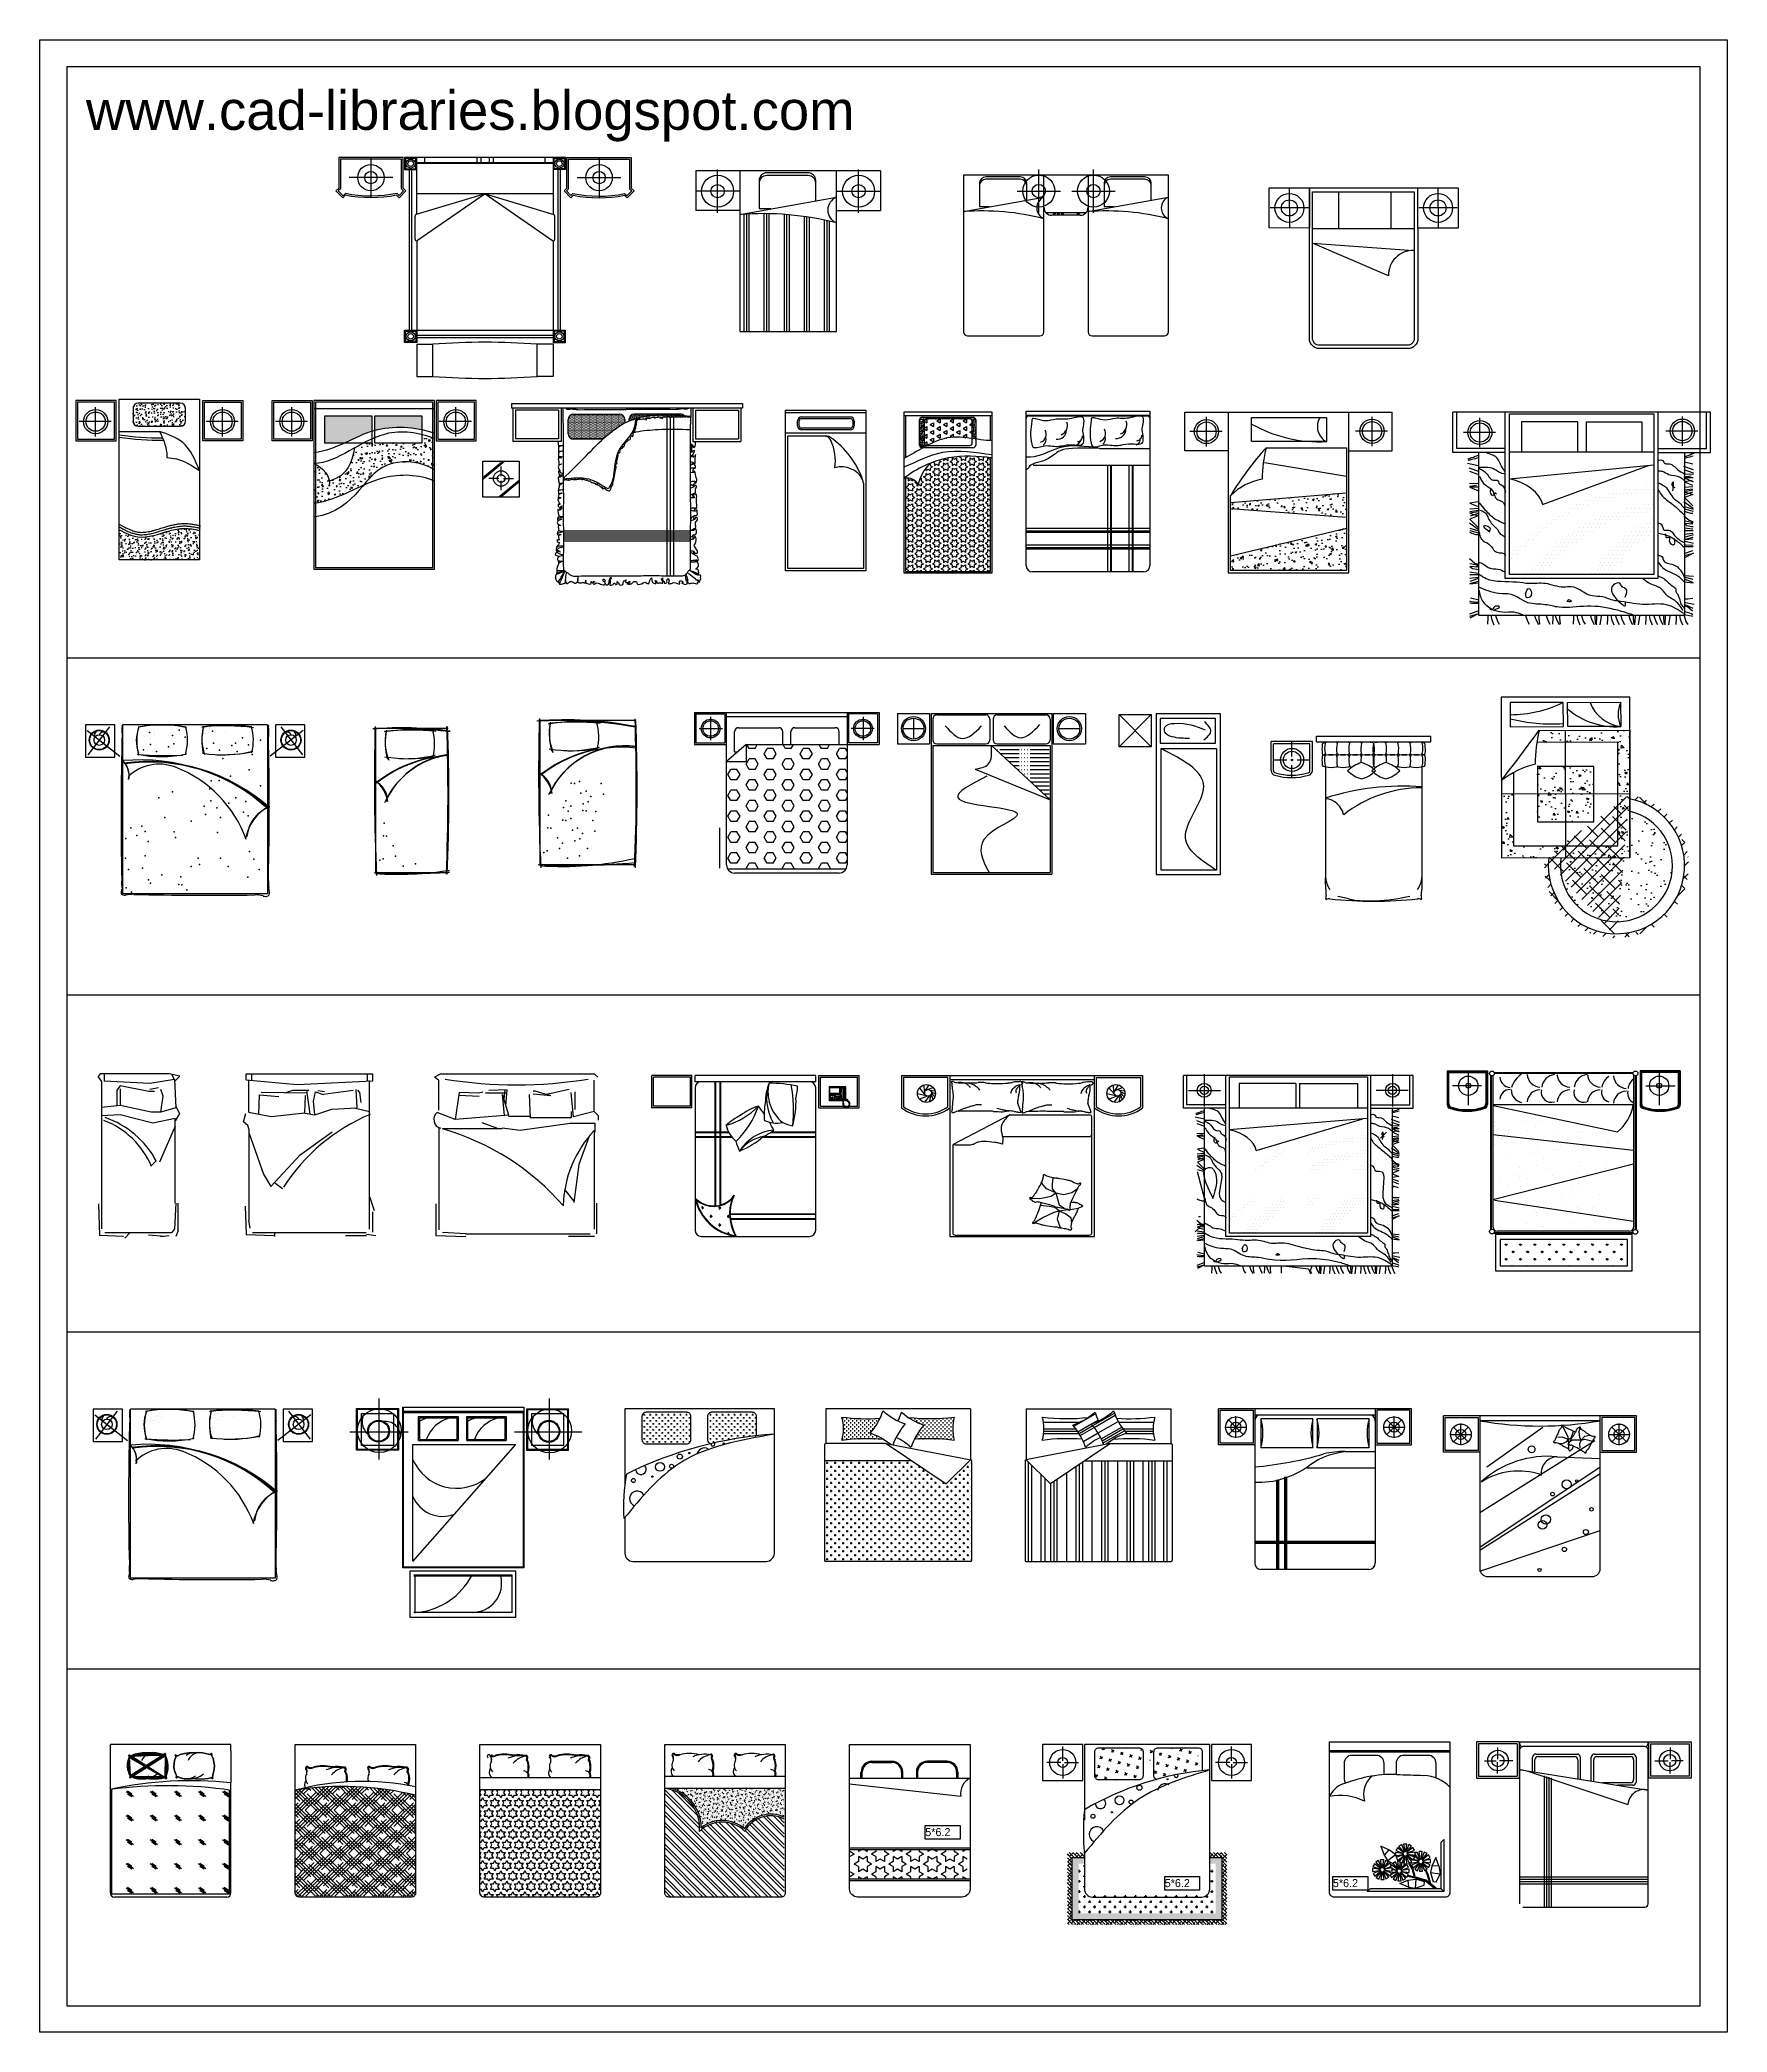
# Model space of a CAD drawing. Header units: inches. Extents: x 6.7 to 49.2, y 11 to 35.8.
# Drawn here: x 6.71 to 27.71, y 11.05 to 35.84 of the extents above; entities that cross this region are included whole.
import ezdxf

# ---------------------------------------------------------------- set-up
doc = ezdxf.new("R2010")
doc.units = ezdxf.units.IN
doc.header["$MEASUREMENT"] = 0
for name, color, linetype in [('02', 2, 'Continuous'), ('1', 1, 'Continuous'), ('4', 4, 'Continuous'), ('8', 8, 'Continuous'), ('kadrbm', 4, 'Continuous')]:
    doc.layers.add(name, color=color, linetype=linetype)
doc.styles.add('bmmm', font='swissel.ttf')
doc.styles.get("Standard").update_dxf_attribs({"font": 'arial.ttf'})
pattern_1 = [(0, (13.117872, 31.022741), (0.0079375, 0.015875), [0, -0.015875])]

msp = doc.modelspace()

# ---------------------------------------------------------------- texts
at = {"layer": '02', "char_height": 0.1, "width": 1.84933, "attachment_point": 1}
for insert in [(17.73, 13.586), (20.71, 12.951), (22.803, 12.951)]:
    msp.add_mtext('{\\f@????|b0|i0|c0|p18;5*6.2}', dxfattribs=dict(at, insert=insert))

# ---------------------------------------------------------------- blocks, each defined once
blk = doc.blocks.new('kadrbm')
at = {"layer": 'kadrbm', "color": 4}
blk.add_lwpolyline([(0, 0), (0, 24.797), (21, 24.797), (21, 0), (0, 0)], close=True, dxfattribs=at)
blk.add_lwpolyline([(20.663, 0.326), (20.663, 24.46), (0.337, 24.46), (0.337, 0.326), (20.663, 0.326)], dxfattribs=at)
at = {"layer": 'kadrbm', "color": 211, "true_color": 0xf674fb, "style": 'bmmm'}
blk.add_text('www.cad-libraries.blogspot.com', height=0.48513, dxfattribs=at).set_placement((0.573, 23.677))

# ---------------------------------------------------------------- hatches: boundary and pattern name
at = {"layer": '1'}
h = msp.add_hatch(dxfattribs=at)
h.set_pattern_fill('AR-CONC,_O', color=256, scale=0.0002, angle=270)
h.set_pattern_definition([(320, (13.005633, 74.20173), (-0.003187817, -0.036436934), [0.00381, -0.04191]), (265, (13.005633, 74.20173), (0.03821133, 0.007048565), [0.003048, -0.033528]), (10.451, (13.005368, 74.198694), (0.035023338, -0.0293885), [0.003238, -0.035618]), (316.1842, (13.015793, 74.20173), (-0.008408466, -0.05421581), [0.005715, -0.062865]), (6.6356, (13.01509, 74.19721), (0.04948511, -0.04748085), [0.004857, -0.053427]), (261.184, (13.015793, 74.20173), (0.04948502, -0.04748092), [0.004572, -0.050292]), (291, (13.013253, 74.19665), (-0.020453104, -0.030322976), [0.00381, -0.04191]), (236, (13.013253, 74.19665), (0.036837593, -0.012360406), [0.003048, -0.033528]), (341.4514, (13.01155, 74.194124), (0.016384572, -0.042683298), [0.003238, -0.035618]), (307.5, (13.005633, 74.20173), (0.0169110078, -0.0006177207), [0, -0.0331216, 0, -0.034036, 0, -0.033655]), (277.5, (13.005633, 74.20173), (0.020036115, -0.0133639325), [0, -0.0194056, 0, -0.0323596, 0, -0.012827]), (237.5, (13.005633, 74.213059), (-0.001145749, -0.027118119), [0, -0.0127, 0, -0.039624, 0, -0.052578]), (227.5, (13.005633, 74.21814), (0.005085298, -0.029625836), [0, -0.01651, 0, -0.0263144, 0, -0.037338])])
edge = h.paths.add_edge_path()
edge.add_line((17.689, 30.767), (17.704, 30.767))
edge.add_spline(control_points=[(17.704, 30.767), (17.722, 30.777), (17.739, 30.786), (17.757, 30.795)], knot_values=[882.309657, 882.309657, 882.309657, 882.309657, 928.663976, 928.663976, 928.663976, 928.663976], degree=3, periodic=0)
edge.add_line((17.757, 30.795), (17.744, 30.795))
edge.add_arc((17.744, 30.825), 0.03, -180, -90, ccw=False)
edge.add_line((17.714, 30.825), (17.714, 31.095))
edge.add_arc((17.744, 31.095), 0.03, 90, 180, ccw=False)
edge.add_line((17.744, 31.125), (18.284, 31.125))
edge.add_arc((18.284, 31.095), 0.03, 0, 90, ccw=False)
edge.add_line((18.314, 31.095), (18.314, 30.881))
edge.add_spline(control_points=[(18.314, 30.881), (18.328, 30.879), (18.343, 30.877), (18.357, 30.875)], knot_values=[311.19549, 311.19549, 311.19549, 311.19549, 355.288713, 355.288713, 355.288713, 355.288713], degree=3, periodic=0)
edge.add_line((18.357, 30.875), (18.357, 31.115))
edge.add_arc((18.327, 31.115), 0.03, -360, -270)
edge.add_line((18.327, 31.145), (17.689, 31.145))
edge.add_arc((17.689, 31.115), 0.03, 90, 180)
edge.add_line((17.659, 31.115), (17.659, 30.797))
edge.add_arc((17.689, 30.797), 0.03, 180, 270)
h = msp.add_hatch(dxfattribs=at)
h.set_pattern_fill('TRIANG,_O', color=256, scale=0.01, angle=270)
h.set_pattern_definition([(330, (13.00563, 74.20173), (0.08248891, 0.04762498), [0.047625, -0.047625]), (30, (13.00563, 74.20173), (1e-08, 0.09524998), [0.047625, -0.047625]), (270, (13.04688, 74.22554), (0.0824889, -0.047625), [0.047625, -0.047625])])
edge = h.paths.add_edge_path()
edge.add_arc((17.744, 31.095), 0.03, 90, 180)
edge.add_line((17.714, 31.095), (17.714, 30.825))
edge.add_arc((17.744, 30.825), 0.03, 180, 270)
edge.add_line((17.744, 30.795), (17.757, 30.795))
edge.add_spline(control_points=[(17.757, 30.795), (17.826, 30.831), (18.024, 30.918), (18.201, 30.898), (18.314, 30.881)], knot_values=[355.288713, 355.288713, 355.288713, 355.288713, 538.795062, 882.309657, 882.309657, 882.309657, 882.309657], degree=3, periodic=0)
edge.add_line((18.314, 30.881), (18.314, 31.095))
edge.add_arc((18.284, 31.095), 0.03, 0, 90)
edge.add_line((18.284, 31.125), (17.744, 31.125))
msp.add_hatch(color=256, dxfattribs=at).paths.add_polyline_path([(22.294, 26.889, 1), (22.294, 26.871, 1)])
at = {"layer": '4'}
h = msp.add_hatch(dxfattribs=at)
h.set_pattern_fill('PLAST', color=256, angle=180, style=0)
h.set_pattern_definition([(90, (22.4753, 26.48038), (0.25, 1e-16), []), (90, (22.50654, 26.48038), (0.25, 1e-16), []), (90, (22.5378, 26.48038), (0.25, 1e-16), [])])
edge = h.paths.add_edge_path()
edge.add_ellipse((15.699, 29.93), major_axis=(2.651, 2.651), ratio=1, start_angle=390.7444, end_angle=409.2318, ccw=False)
edge.add_line((16.623, 33.564), (16.623, 32.213))
edge.add_line((16.623, 32.213), (15.423, 32.213))
edge.add_line((15.423, 32.213), (15.423, 33.669))
h = msp.add_hatch(dxfattribs=at)
h.set_pattern_fill('HOUND', color=256, scale=0.02, angle=315, style=0)
h.set_pattern_definition([(315, (11.270805, 43.443794), (0.1122532, -0.06735192), [0.508, -0.254]), (45, (11.270805, 43.443794), (-0.1122532, -0.06735192), [0.508, -0.254])])
h.paths.add_polyline_path([(9.887, 14.056), (9.887, 12.774, 0.414214), (9.923, 12.738), (11.351, 12.738, 0.414214), (11.387, 12.774), (11.387, 13.994, 0.100636)])
h = msp.add_hatch(dxfattribs=at)
h.set_pattern_fill('STARS', color=256, scale=0.3, style=0)
h.set_pattern_definition([(0, (114.39147, -36.14752), (0, 0.064951905), [0.0375, -0.0375]), (60, (114.39147, -36.14752), (-0.05625, 0.032475953), [0.0375, -0.0375]), (120, (114.41022, -36.11504), (-0.05625, -0.032475953), [0.0375, -0.0375])])
h.paths.add_polyline_path([(13.687, 14.062), (12.187, 14.062), (12.187, 12.778, 0.414214), (12.237, 12.728), (13.637, 12.728, 0.414214), (13.687, 12.778)])
at = {"layer": '8'}
h = msp.add_hatch(dxfattribs=at)
h.set_pattern_fill('AR-SAND', color=256, scale=0.04, angle=90, style=0)
h.set_pattern_definition([(127.5, (7.15925, 32.3265), (-0.077073, -0.0025197), [0, -0.0608, 0, -0.068, 0, -0.065]), (97.5, (7.15925, 32.3265), (-0.112886, 0.070791), [0, -0.0328, 0, -0.0548, 0, -0.021]), (57.5, (7.15925, 32.2773), (-0.0002264, 0.1245657), [0, -0.02, 0, -0.072, 0, -0.094]), (47.5, (7.15925, 32.2773), (-0.035107, 0.120245), [0, -0.01, 0, -0.0472, 0, -0.054])])
h.paths.add_polyline_path([(7.935, 31.321, 0.414214), (7.87, 31.256), (7.87, 31.098, 0.414214), (7.935, 31.033), (8.458, 31.033, 0.414214), (8.523, 31.098), (8.523, 31.256, 0.414214), (8.458, 31.321)])
h = msp.add_hatch(dxfattribs=at)
h.set_pattern_fill('AR-SAND', color=256, scale=0.01, style=0)
h.set_pattern_definition([(37.5, (7.15925, 32.326502), (-0.000629934, 0.01926824), [0, -0.0152, 0, -0.017, 0, -0.01625]), (7.5, (7.15925, 32.326502), (0.01769777, 0.02822146), [0, -0.0082, 0, -0.0137, 0, -0.00525]), (327.5, (7.14695, 32.326502), (0.03114142, 5.659e-05), [0, -0.005, 0, -0.018, 0, -0.0235]), (317.5, (7.14695, 32.326502), (0.03006127, 0.00877676), [0, -0.0025, 0, -0.0118, 0, -0.0135])])
edge = h.paths.add_edge_path()
edge.add_line((10.254, 31.16), (10.254, 30.829))
edge.add_line((10.254, 30.829), (10.511, 30.829))
edge.add_spline(control_points=[(10.511, 30.829), (10.623, 30.881), (10.73, 30.936), (10.847, 30.971)], knot_values=[827.96392, 827.96392, 827.96392, 827.96392, 1206.733073, 1206.733073, 1206.733073, 1206.733073], degree=3, periodic=0)
edge.add_line((10.847, 30.971), (10.847, 31.16))
edge.add_line((10.847, 31.16), (10.254, 31.16))
edge = h.paths.add_edge_path()
edge.add_line((10.876, 31.16), (10.876, 30.98))
edge.add_spline(control_points=[(10.876, 30.98), (11.061, 31.03), (11.272, 31.031), (11.469, 30.988)], knot_values=[209.090717, 209.090717, 209.090717, 209.090717, 797.493853, 797.493853, 797.493853, 797.493853], degree=3, periodic=0)
edge.add_line((11.469, 30.988), (11.469, 31.16))
edge.add_line((11.469, 31.16), (10.876, 31.16))
h = msp.add_hatch(dxfattribs=at)
h.set_pattern_fill('DOTS', color=256, scale=0.01, style=0)
h.set_pattern_definition(pattern_1)
edge = h.paths.add_edge_path()
edge.add_arc((13.35, 31.119), 0.065, 90, 180)
edge.add_line((13.285, 31.119), (13.285, 30.938))
edge.add_arc((13.35, 30.938), 0.065, 180, 270)
edge.add_line((13.35, 30.873), (13.717, 30.873))
edge.add_spline(control_points=[(13.717, 30.873), (13.802, 30.952), (13.892, 31.023), (13.99, 31.075)], knot_values=[691.066453, 691.066453, 691.066453, 691.066453, 1032.919218, 1032.919218, 1032.919218, 1032.919218], degree=3, periodic=0)
edge.add_line((13.99, 31.075), (13.99, 31.119))
edge.add_arc((13.925, 31.119), 0.065, 0, 90)
edge.add_line((13.925, 31.184), (13.35, 31.184))
h = msp.add_hatch(dxfattribs=at)
h.set_pattern_fill('DOTS,_I', color=256, scale=0.01, style=2)
h.set_pattern_definition(pattern_1)
edge = h.paths.add_edge_path()
edge.add_spline(control_points=[(14.816, 31.16), (14.556, 31.166), (14.293, 31.172), (14.045, 31.101), (14.042, 31.101)], knot_values=[1014.256874, 1014.256874, 1014.256874, 1014.256874, 1782.677613, 1790.576779, 1790.576779, 1790.576779, 1790.576779], degree=3, periodic=0)
edge.add_arc((14.682, 31.118), 0.0662, 41.963, 89.6456)
edge.add_line((14.683, 31.184), (14.107, 31.184))
edge.add_arc((14.107, 31.119), 0.065, 90, 180)
edge.add_line((14.042, 31.119), (14.042, 31.101))
h = msp.add_hatch(dxfattribs=at)
h.set_pattern_fill('AR-CONC,_O', color=256, scale=0.001, angle=180)
h.set_pattern_definition([(230, (45.39346, 33.05556), (-0.1821847, 0.0159391), [0.01905, -0.20955]), (175, (45.39346, 33.05556), (0.0352428, -0.1910566), [0.01524, -0.16764]), (280.451, (45.37828, 33.05689), (-0.1469425, -0.1751167), [0.01619, -0.17809]), (226.1842, (45.39346, 33.00476), (-0.271079, 0.0420423), [0.028575, -0.314325]), (276.6356, (45.37087, 33.00826), (-0.2374042, -0.2474256), [0.024285, -0.267135]), (171.184, (45.39346, 33.00476), (-0.2374046, -0.2474251), [0.02286, -0.25146]), (201, (45.36806, 33.01746), (-0.1516149, 0.1022655), [0.01905, -0.20955]), (146, (45.36806, 33.01746), (-0.061802, -0.184188), [0.01524, -0.16764]), (251.4514, (45.35543, 33.02598), (-0.2134165, -0.0819229), [0.01619, -0.17809]), (217.5, (45.393464, 33.05556), (-0.0030886, -0.08455504), [0, -0.165608, 0, -0.17018, 0, -0.168275]), (187.5, (45.39346, 33.05556), (-0.06681966, -0.10018057), [0, -0.097028, 0, -0.161798, 0, -0.064135]), (147.5, (45.450106, 33.05556), (-0.1355906, 0.00572874), [0, -0.0635, 0, -0.19812, 0, -0.26289]), (137.5, (45.4755, 33.05556), (-0.1481292, -0.0254265), [0, -0.08255, 0, -0.131572, 0, -0.18669])])
edge = h.paths.add_edge_path()
edge.add_spline(control_points=[(10.746, 30.829), (10.706, 30.808), (10.666, 30.786), (10.627, 30.764)], knot_values=[957.946466, 957.946466, 957.946466, 957.946466, 1084.800244, 1084.800244, 1084.800244, 1084.800244], degree=3, periodic=0)
edge.add_spline(control_points=[(10.627, 30.764), (10.587, 30.594), (10.557, 30.425), (10.313, 30.349)], knot_values=[115.009439, 115.009439, 115.009439, 115.009439, 635.79706, 635.79706, 635.79706, 635.79706], degree=3, periodic=0)
edge.add_spline(control_points=[(10.309, 30.299), (10.313, 30.315), (10.315, 30.332), (10.313, 30.349)], knot_values=[278.193051, 278.193051, 278.193051, 278.193051, 329.380621, 329.380621, 329.380621, 329.380621], degree=3, periodic=0)
edge.add_spline(control_points=[(10.313, 30.349), (10.303, 30.441), (10.207, 30.535), (10.121, 30.569)], knot_values=[0, 0, 0, 0, 278.193051, 278.193051, 278.193051, 278.193051], degree=3, periodic=0)
edge.add_line((10.121, 30.569), (10.121, 30.074))
edge.add_spline(control_points=[(10.121, 30.074), (10.336, 30.096), (10.53, 30.209), (10.736, 30.299)], knot_values=[991.95921, 991.95921, 991.95921, 991.95921, 1651.15143, 1651.15143, 1651.15143, 1651.15143], degree=3, periodic=0)
edge.add_spline(control_points=[(10.736, 30.299), (10.839, 30.42), (11.032, 30.638), (11.477, 30.588), (11.621, 30.49)], knot_values=[154.707964, 154.707964, 154.707964, 154.707964, 677.501928, 1179.582965, 1179.582965, 1179.582965, 1179.582965], degree=3, periodic=0)
edge.add_line((11.621, 30.49), (11.621, 30.88))
edge.add_spline(control_points=[(11.621, 30.88), (11.572, 30.899), (11.521, 30.916), (11.469, 30.929)], knot_values=[73.659706, 73.659706, 73.659706, 73.659706, 230.016178, 230.016178, 230.016178, 230.016178], degree=3, periodic=0)
edge.add_line((11.469, 30.929), (11.469, 30.829))
edge.add_line((11.469, 30.829), (10.876, 30.829))
edge.add_line((10.876, 30.829), (10.746, 30.829))
h = msp.add_hatch(dxfattribs=at)
h.set_pattern_fill('STARS,_O', color=256, scale=0.01, angle=270)
h.set_pattern_definition([(270, (13.005633, 74.20173), (0.0549926, 0), [0.03175, -0.03175]), (330, (13.005633, 74.20173), (0.0274963, 0.04762499), [0.03175, -0.03175]), (30, (13.03313, 74.185856), (-0.0274963, 0.04762499), [0.03175, -0.03175])])
edge = h.paths.add_edge_path()
edge.add_line((18.543, 29.228), (18.543, 30.641))
edge.add_spline(control_points=[(18.543, 30.641), (18.37, 30.665), (18.111, 30.676), (17.864, 30.602), (17.789, 30.572)], knot_values=[46.253794, 46.253794, 46.253794, 46.253794, 568.83156, 808.168601, 808.168601, 808.168601, 808.168601], degree=3, periodic=0)
edge.add_spline(control_points=[(17.789, 30.572), (17.716, 30.503), (17.664, 30.407), (17.642, 30.31)], knot_values=[81.02558, 81.02558, 81.02558, 81.02558, 375.542222, 375.542222, 375.542222, 375.542222], degree=3, periodic=0)
edge.add_spline(control_points=[(17.642, 30.31), (17.623, 30.336), (17.579, 30.381), (17.516, 30.389), (17.483, 30.389)], knot_values=[94.213683, 94.213683, 94.213683, 94.213683, 185.529594, 280.078904, 280.078904, 280.078904, 280.078904], degree=3, periodic=0)
edge.add_line((17.483, 30.389), (17.483, 29.228))
edge.add_line((17.483, 29.228), (18.543, 29.228))
h = msp.add_hatch(dxfattribs=at)
h.set_pattern_fill('AR-CONC', color=256, scale=0.03, angle=360, style=0)
h.set_pattern_definition([(50, (58.73039, 33.93059), (0.21517805, -0.0188256), [0.0225, -0.2475]), (355, (58.73039, 33.9306), (-0.0416254, 0.2256576), [0.018, -0.198]), (100.4514, (58.74832, 33.92902), (0.1735528, 0.2068319), [0.019122, -0.2103426]), (46.1842, (58.73039, 33.9906), (0.3201723, -0.0496557), [0.03375, -0.37125]), (96.6356, (58.75707, 33.98645), (0.2803988, 0.2922354), [0.028683, -0.315514]), (351.1842, (58.7304, 33.9906), (0.2803986, 0.2922356), [0.027, -0.297]), (21, (58.76039, 33.97559), (0.1790721, -0.1207857), [0.0225, -0.2475]), (326, (58.76039, 33.9756), (0.0729946, 0.217545), [0.018, -0.198]), (71.4514, (58.7753, 33.96552), (0.2520668, 0.0967591), [0.019122, -0.2103426]), (37.5, (58.73039, 33.93059), (0.00364796, 0.09986816), [0, -0.1956, 0, -0.201, 0, -0.19875]), (7.5, (58.73039, 33.93059), (0.07892086, 0.1183235), [0, -0.1146, 0, -0.1911, 0, -0.07575]), (327.5, (58.66349, 33.93059), (0.16014673, -0.00676646), [0, -0.075, 0, -0.234, 0, -0.3105]), (317.5, (58.63349, 33.93059), (0.17495585, 0.0300315), [0, -0.0975, 0, -0.1554, 0, -0.2205])])
h.paths.add_polyline_path([(21.53, 29.42), (21.53, 29.238), (22.97, 29.238), (22.97, 29.767)])
h.paths.add_polyline_path([(22.97, 29.897), (22.97, 30.206), (21.53, 30.084), (21.53, 30.006)])
h = msp.add_hatch(dxfattribs=at)
h.set_pattern_fill('AR-SAND', color=256, scale=0.04, angle=90, style=0)
h.set_pattern_definition([(127.5, (-41.442296, -53.204974), (-0.07707295, -0.002519734), [0, -0.0608, 0, -0.068, 0, -0.065]), (97.5, (-41.4423, -53.20497), (-0.11288584, 0.07079107), [0, -0.0328, 0, -0.0548, 0, -0.021]), (57.5, (-41.442296, -53.254174), (-0.00022636, 0.124565674), [0, -0.02, 0, -0.072, 0, -0.094]), (47.5, (-41.4423, -53.25417), (-0.03510702, 0.12024506), [0, -0.01, 0, -0.0472, 0, -0.054])])
edge = h.paths.add_edge_path()
edge.add_spline(control_points=[(8.698, 29.737), (8.634, 29.75), (8.509, 29.776), (8.253, 29.723), (7.974, 29.604), (7.774, 29.706), (7.698, 29.745)], knot_values=[0, 0, 0, 0, 192.062311, 378.899069, 780.592468, 1027.907884, 1027.907884, 1027.907884, 1027.907884], degree=3, periodic=0)
edge.add_line((7.698, 29.745), (7.698, 29.37))
edge.add_line((7.698, 29.37), (8.698, 29.37))
edge.add_line((8.698, 29.37), (8.698, 29.737))
h = msp.add_hatch(dxfattribs=at)
h.set_pattern_fill('ACAD_ISO06W100', color=256, scale=0.01, style=0)
h.set_pattern_definition([(0, (8.53299, 15.90958), (0, 0.05), [0.24, -0.03, 0.005, -0.03, 0.005, -0.065]), (0, (8.53299, 15.90958), (0, 0.05), [-0.34, 0.005, -0.03])])
h.paths.add_polyline_path([(18.553, 27.06), (19.283, 26.384), (19.283, 27.06)])
h = msp.add_hatch(dxfattribs=at)
h.set_pattern_fill('AR-CONC', color=256, scale=0.04, angle=330.8408, style=0)
h.set_pattern_definition([(130.09615, (-49.87248, 19.46587), (-0.28686155, -0.0255823), [0.03, -0.33]), (185.09615, (-49.87248, 19.46587), (0.0549955, 0.3009696), [0.024, -0.264]), (79.64475, (-49.89638, 19.46373), (-0.2318662, 0.2753871), [0.0254961, -0.2804568]), (133.91195, (-49.8726, 19.54587), (-0.4267847, -0.066924), [0.045, -0.495]), (83.46055, (-49.90818, 19.5403), (-0.3745185, 0.3890192), [0.038244, -0.4206852]), (188.91195, (-49.8726, 19.54587), (-0.3745182, 0.3890195), [0.036, -0.396]), (159.09615, (-49.91258, 19.5258), (-0.2384922, -0.161448), [0.03, -0.33]), (214.09615, (-49.91258, 19.5258), (-0.0978128, 0.2898963), [0.024, -0.264]), (108.64475, (-49.93245, 19.51235), (-0.3363051, 0.128448), [0.0254961, -0.2804568]), (142.59615, (-49.87248, 19.46587), (-0.0050874, 0.13314919), [0, -0.2608, 0, -0.268, 0, -0.265]), (172.59615, (-49.87248, 19.46587), (-0.10549242, 0.15758787), [0, -0.1528, 0, -0.2548, 0, -0.101]), (212.59615, (-49.78328, 19.46602), (-0.21351353, -0.00938028), [0, -0.1, 0, -0.312, 0, -0.414]), (222.59615, (-49.74328, 19.46608), (-0.23334134, 0.03965046), [0, -0.13, 0, -0.2072, 0, -0.294])])
h.paths.add_polyline_path([(25.698, 27.25), (26.498, 27.251), (26.499, 26.457), (26.349, 26.456), (26.348, 27.101), (25.698, 27.1)])
edge = h.paths.add_edge_path()
edge.add_line((25.369, 27.249), (25.698, 27.25))
edge.add_line((25.698, 27.25), (25.698, 27.1))
edge.add_line((25.698, 27.1), (25.351, 27.099))
edge.add_ellipse((25.723, 27.133), major_axis=(-0.359, -0.103), ratio=1, start_angle=325.7932, end_angle=349.1123, ccw=False)
h.paths.add_polyline_path([(24.899, 26.454), (25.049, 26.454), (25.05, 25.81), (25.7, 25.811), (25.7, 25.661), (24.9, 25.66)])
h.paths.add_polyline_path([(25.7, 25.811), (26.35, 25.812), (26.349, 26.456), (26.499, 26.457), (26.5, 25.662), (25.7, 25.661)])
h.paths.add_polyline_path([(25.699, 26.455), (26.049, 26.456), (26.05, 26.112), (25.7, 26.111)])
h.paths.add_polyline_path([(25.699, 26.8), (26.049, 26.8), (26.049, 26.456), (25.699, 26.455)])
h.paths.add_polyline_path([(25.349, 26.799), (25.699, 26.8), (25.699, 26.455), (25.349, 26.455)])
h.paths.add_polyline_path([(25.349, 26.455), (25.699, 26.455), (25.7, 26.111), (25.35, 26.111)], flags=17)
h = msp.add_hatch(dxfattribs=at)
h.set_pattern_fill('ANSI38', color=256, scale=0.032, angle=119.0631, style=0)
h.set_pattern_definition([(225.09615, (29.0008, 55.59912), (-0.0719625, 0.0717214), []), (135.09615, (29.0008, 55.59912), (-0.07220364, 0.21540528), [0.254, -0.1524])])
edge = h.paths.add_edge_path()
edge.add_line((25.438, 25.661), (25.489, 25.661))
edge.add_ellipse((26.332, 25.565), major_axis=(-0.6, 0.6), ratio=1, start_angle=38.5312, end_angle=135.0962)
edge.add_ellipse((26.332, 25.565), major_axis=(-0.6, 0.6), ratio=1, start_angle=135.0962, end_angle=303.9456)
edge.add_line((26.495, 26.398), (26.494, 26.449))
edge.add_ellipse((26.332, 25.565), major_axis=(0.635, 0.635), ratio=1, start_angle=225.0962, end_angle=394.5734, ccw=False)
edge.add_ellipse((26.332, 25.565), major_axis=(0.635, 0.635), ratio=1, start_angle=128.898, end_angle=225.0962, ccw=False)
h = msp.add_hatch(dxfattribs=at)
h.set_pattern_fill('AR-SAND', color=256, scale=0.005, angle=119.0631, style=0)
h.set_pattern_definition([(232.59615, (29.0008, 55.59912), (-0.2447197, 0.0075895), [0, -0.19304, 0, -0.2159, 0, -0.206375]), (262.5962, (29.0008, 55.5991), (-0.358035, -0.2253628), [0, -0.10414, 0, -0.17399, 0, -0.066675]), (302.59615, (29.00054, 55.75533), (-5.49e-05, -0.3954968), [0, -0.0635, 0, -0.2286, 0, -0.29845]), (312.5962, (29.00054, 55.75533), (-0.1108238, -0.3819647), [0, -0.03175, 0, -0.14986, 0, -0.17145])])
edge = h.paths.add_edge_path()
edge.add_line((25.64, 25.661), (26.496, 25.662))
edge.add_line((26.496, 25.662), (26.495, 26.244))
edge.add_ellipse((26.332, 25.565), major_axis=(-0.494, 0.494), ratio=1, start_angle=37.113, end_angle=301.5094, ccw=False)
h = msp.add_hatch(dxfattribs=at)
h.set_pattern_fill('CROSS', color=256, scale=0.15, style=0)
h.set_pattern_definition([(0, (-21.777242, -14.26955), (0.0375, 0.0375), [0.01875, -0.05625]), (90, (-21.767867, -14.278926), (-0.0375, 0.0375), [0.01875, -0.05625])])
h.paths.add_polyline_path([(14.258, 18.765, 0.414214), (14.208, 18.715), (14.208, 18.415, 0.414214), (14.258, 18.365), (14.758, 18.365, 0.414214), (14.808, 18.415), (14.808, 18.715, 0.414214), (14.758, 18.765)])
h.paths.add_polyline_path([(15.624, 18.468), (15.624, 18.715, 0.414214), (15.574, 18.765), (15.074, 18.765, 0.414214), (15.024, 18.715), (15.024, 18.415, 0.301291), (15.054, 18.369, -0.029514)])
h = msp.add_hatch(dxfattribs=at)
h.set_pattern_fill('CROSS', color=256, scale=0.1, style=0)
h.set_pattern_definition([(0, (120.995242, -37.968616), (0.025, 0.025), [0.0125, -0.0375]), (90, (121.001492, -37.974866), (-0.025, 0.025), [0.0125, -0.0375])])
h.paths.add_polyline_path([(17.166, 18.686, -0.047361), (16.691, 18.701, -0.138565), (16.691, 18.412, -0.054122), (17.21, 18.423, 0.057161), (17.044, 18.501, 0.069078)])
h.paths.add_polyline_path([(18.091, 18.701, -0.062177), (17.52, 18.697, 0.066626), (17.712, 18.602, 0.066299), (17.593, 18.425, -0.050779), (18.091, 18.412, -0.138565)])
h = msp.add_hatch(dxfattribs=at)
h.set_pattern_fill('CROSS', color=256, scale=0.2, style=0)
h.set_pattern_definition([(0, (120.99524, -37.968616), (0.05, 0.05), [0.025, -0.075]), (90, (121.00774, -37.981116), (-0.05, 0.05), [0.025, -0.075])])
h.paths.add_polyline_path([(18.306, 18.16, 0.354665), (18.298, 18.17), (18.291, 18.171), (17.991, 17.871), (17.563, 18.156), (16.491, 18.156), (16.491, 16.906), (18.296, 16.906, 0.414214), (18.306, 16.916)])
h = msp.add_hatch(dxfattribs=at)
h.set_pattern_fill('CROSS', color=256, scale=0.013, angle=30, style=0)
h.set_pattern_definition([(30, (5.412625, -22.03357), (0.0302154, 0.1127654), [0.041275, -0.123825]), (120, (5.440816, -22.04113), (-0.1127654, 0.0302154), [0.041275, -0.123825])])
h.paths.add_polyline_path([(20.44, 14.536, 0.414214), (20.39, 14.586), (19.89, 14.586, 0.414214), (19.84, 14.536), (19.84, 14.236, 0.414214), (19.89, 14.186), (20.39, 14.186, 0.414214), (20.44, 14.236)])
h.paths.add_polyline_path([(21.126, 14.301), (21.126, 14.536, 0.414214), (21.076, 14.586), (20.576, 14.586, 0.414214), (20.526, 14.536), (20.526, 14.236, 0.338837), (20.563, 14.188, -0.043017)])
h = msp.add_hatch(dxfattribs=at)
h.set_pattern_fill('ANSI38', color=256, scale=0.01, angle=270, style=0)
h.set_pattern_definition([(315, (6.773358, 73.220444), (0.02245064, 0.02245064), []), (45, (6.773358, 73.220444), (0.02245064, 0.067351921), [0.079375, -0.047625])])
h.paths.add_polyline_path([(21.482, 13.281), (21.27, 13.281), (21.27, 13.221), (21.422, 13.221), (21.422, 12.446), (19.558, 12.446), (19.558, 13.221), (19.71, 13.221), (19.71, 13.281), (19.498, 13.281), (19.498, 12.386), (21.482, 12.386)])
h = msp.add_hatch(dxfattribs=at)
h.set_pattern_fill('DOTS', color=256, scale=0.01, angle=270, style=0)
h.set_pattern_definition([(270, (6.773358, 73.220444), (0.015875, -0.0079375), [0, -0.015875])])
h.paths.add_polyline_path([(21.422, 13.221), (21.27, 13.221), (21.27, 13.141), (21.342, 13.141), (21.342, 12.526), (19.638, 12.526), (19.638, 13.141), (19.71, 13.141), (19.71, 13.221), (19.558, 13.221), (19.558, 12.446), (21.422, 12.446)])
h = msp.add_hatch(dxfattribs=at)
h.set_pattern_fill('CROSS', color=256, scale=0.01, angle=270, style=0)
h.set_pattern_definition([(270, (7.009205, 62.787144), (0.0635, -0.0635), [0.03175, -0.09525]), (360, (6.99333, 62.77127), (0.0635, 0.0635), [0.03175, -0.09525])])
h.paths.add_polyline_path([(21.342, 12.526), (21.342, 13.141), (21.27, 13.141), (21.27, 12.818, -0.414214), (21.22, 12.768), (19.76, 12.768, -0.414214), (19.71, 12.818), (19.71, 13.141), (19.638, 13.141), (19.638, 12.526)])

# ---------------------------------------------------------------- linework, layer by layer
at = {"layer": '02'}
for p, q in [((11.23, 34.378), (10.43, 34.378)), ((10.43, 34.378), (10.43, 33.998)), ((11.23, 33.998), (11.23, 34.378)), ((11.31, 32.228), (11.31, 34.228)), ((11.34, 32.228), (11.34, 34.228)), ((11.4, 34.318), (13.1, 34.318)), ((13.16, 32.228), (13.16, 34.228)), ((13.19, 32.228), (13.19, 34.228)), ((13.27, 34.378), (14.07, 34.378)), ((13.27, 33.998), (13.27, 34.378)), ((14.07, 34.378), (14.07, 33.998)), ((10.43, 33.998), (10.394, 33.962)), ((11.265, 33.962), (11.23, 33.998)), ((13.234, 33.962), (13.27, 33.998)), ((14.07, 33.998), (14.105, 33.962)), ((14.873, 34.213), (14.873, 33.718)), ((17.173, 34.213), (14.873, 34.213)), ((15.423, 34.213), (15.423, 32.213)), ((15.661, 34.093), (15.661, 33.744)), ((16.27, 34.189), (15.757, 34.189)), ((16.366, 33.83), (16.366, 34.093)), ((16.623, 32.213), (16.623, 34.213)), ((17.173, 34.213), (17.173, 33.718)), ((18.206, 34.159), (18.206, 32.209)), ((20.756, 34.159), (18.206, 34.159)), ((18.404, 34.058), (18.404, 33.768)), ((18.912, 34.138), (18.484, 34.138)), ((18.992, 33.839), (18.992, 34.058)), ((19.206, 32.209), (19.206, 34.159)), ((19.756, 34.159), (19.756, 32.209)), ((19.954, 34.058), (19.954, 33.768)), ((20.462, 34.138), (20.034, 34.138)), ((20.542, 33.839), (20.542, 34.058)), ((20.756, 32.209), (20.756, 34.159)), ((22.511, 34.001), (23.766, 34.001)), ((10.394, 33.962), (10.479, 33.878)), ((10.479, 33.878), (10.511, 33.909)), ((11.148, 33.909), (11.18, 33.878)), ((11.18, 33.878), (11.265, 33.962)), ((13.319, 33.878), (13.234, 33.962)), ((13.351, 33.909), (13.319, 33.878)), ((14.02, 33.878), (13.988, 33.909)), ((14.105, 33.962), (14.02, 33.878)), ((15.423, 33.669), (16.623, 33.885)), ((15.661, 33.744), (15.808, 33.744)), ((18.206, 33.705), (19.206, 33.885)), ((18.404, 33.768), (18.527, 33.768)), ((19.756, 33.705), (20.756, 33.885)), ((19.954, 33.768), (20.077, 33.768)), ((22.499, 33.751), (22.023, 33.752)), ((22.871, 33.953), (22.871, 33.489)), ((23.523, 33.953), (23.523, 33.489)), ((24.349, 33.751), (23.873, 33.751)), ((15.423, 33.718), (14.873, 33.718)), ((16.623, 33.718), (17.173, 33.718)), ((19.23, 33.694), (19.732, 33.694)), ((19.656, 33.659), (19.306, 33.659)), ((23.816, 33.489), (22.549, 33.489)), ((11.4, 32.168), (13.1, 32.168)), ((11.4, 32.138), (13.1, 32.138)), ((11.4, 32.055), (11.4, 31.655)), ((11.4, 32.055), (11.6, 32.055)), ((13.1, 32.055), (12.9, 32.055)), ((13.1, 32.055), (13.1, 31.655)), ((15.423, 32.213), (16.623, 32.213)), ((18.256, 32.159), (19.156, 32.159)), ((19.806, 32.159), (20.706, 32.159)), ((11.4, 31.655), (11.6, 31.655)), ((13.1, 31.655), (12.9, 31.655)), ((7.404, 30.907), (7.404, 31.273)), ((8.983, 30.907), (8.983, 31.273)), ((9.846, 30.907), (9.846, 31.273)), ((11.887, 30.907), (11.887, 31.273)), ((7.597, 31.091), (7.198, 31.091)), ((9.177, 31.091), (8.778, 31.091)), ((10.04, 31.091), (9.641, 31.091)), ((12.081, 31.091), (11.681, 31.091)), ((14.514, 31.153), (14.514, 29.173)), ((14.554, 31.147), (14.554, 29.173)), ((14.594, 31.151), (14.594, 29.173)), ((16.161, 31.039), (16.161, 31.1)), ((16.191, 31.13), (16.796, 31.13)), ((16.796, 31.009), (16.191, 31.009)), ((16.826, 31.1), (16.826, 31.039)), ((20.96, 30.728), (20.96, 31.208)), ((20.96, 31.208), (23.54, 31.208)), ((21.229, 30.783), (21.229, 31.15)), ((21.5, 31.208), (21.5, 29.208)), ((21.791, 30.842), (21.791, 31.144)), ((21.791, 31.144), (22.724, 31.144)), ((22.724, 31.144), (22.724, 30.842)), ((23, 29.208), (23, 31.208)), ((23.29, 30.787), (23.29, 31.153)), ((23.54, 30.728), (23.54, 31.208)), ((27.502, 31.208), (24.295, 31.208)), ((24.295, 30.708), (24.295, 31.208)), ((24.345, 30.758), (24.345, 31.208)), ((24.632, 30.772), (24.632, 31.139)), ((24.948, 29.138), (24.948, 31.208)), ((25, 29.188), (25, 31.188)), ((25, 31.188), (26.798, 31.188)), ((25.149, 31.088), (25.149, 30.715)), ((25.845, 31.088), (25.149, 31.088)), ((25.845, 31.088), (25.845, 30.712)), ((25.953, 31.088), (25.953, 30.712)), ((25.953, 31.088), (26.648, 31.088)), ((26.648, 31.088), (26.648, 30.715)), ((26.798, 31.188), (26.798, 29.188)), ((26.848, 31.208), (26.848, 29.138)), ((27.152, 30.789), (27.152, 31.156)), ((27.452, 30.758), (27.452, 31.208)), ((27.502, 30.708), (27.502, 31.208)), ((21.423, 30.967), (21.023, 30.967)), ((22.724, 30.842), (21.791, 30.842)), ((21.971, 30.767), (22.97, 30.767)), ((22.97, 30.767), (22.97, 29.238)), ((23.484, 30.971), (23.085, 30.971)), ((24.945, 30.758), (24.345, 30.758)), ((24.826, 30.956), (24.427, 30.956)), ((24.945, 30.758), (24.945, 30.758)), ((26.852, 30.758), (27.452, 30.758)), ((26.852, 30.758), (26.852, 30.758)), ((27.346, 30.974), (26.946, 30.974)), ((12.498, 30.601), (12.224, 30.37)), ((12.476, 30.601), (12.224, 30.391)), ((12.224, 30.151), (12.224, 30.601)), ((12.224, 30.601), (12.674, 30.601)), ((12.451, 30.414, -0.652), (12.451, 30.532, -0.652)), ((12.674, 30.601), (12.674, 30.151)), ((21.5, 30.728), (20.96, 30.728)), ((22.97, 30.408), (21.951, 30.579)), ((23, 30.728), (23.54, 30.728)), ((24.945, 30.708), (24.295, 30.708)), ((24.477, 30.575), (24.612, 30.545)), ((24.496, 30.518), (24.616, 30.475)), ((24.62, 28.678), (24.62, 30.708)), ((26.798, 30.55), (24.999, 30.377)), ((25, 30.715), (26.799, 30.715)), ((25.413, 30.058), (26.729, 30.544)), ((26.852, 30.708), (27.502, 30.708)), ((27.166, 30.539), (27.286, 30.495)), ((27.177, 30.708), (27.177, 28.678)), ((27.177, 30.589), (27.282, 30.565)), ((12.422, 30.384, -0.652), (12.298, 30.384, -0.652)), ((12.674, 30.358), (12.423, 30.151)), ((12.674, 30.34), (12.449, 30.151)), ((12.451, 30.237, -0.652), (12.451, 30.355, -0.652)), ((12.481, 30.384, -0.652), (12.605, 30.384, -0.652)), ((24.502, 30.474), (24.616, 30.434)), ((24.502, 30.327), (24.62, 30.32)), ((24.502, 30.289), (24.591, 30.302)), ((24.509, 30.276), (24.616, 30.228)), ((24.616, 30.276), (24.509, 30.276)), ((26.71, 30.296), (26.71, 30.296)), ((26.758, 30.296), (26.758, 30.296)), ((27.172, 30.494), (27.286, 30.454)), ((27.172, 30.443), (27.289, 30.436)), ((27.172, 30.405), (27.261, 30.418)), ((27.282, 30.278), (27.175, 30.27)), ((27.179, 30.392), (27.286, 30.344)), ((27.286, 30.392), (27.179, 30.392)), ((27.275, 30.359), (27.179, 30.344)), ((27.179, 30.344), (27.278, 30.3)), ((12.674, 30.151), (12.224, 30.151)), ((21.53, 30.084), (22.97, 30.206)), ((21.53, 29.238), (21.53, 30.173)), ((22.97, 29.897), (21.53, 30.006)), ((24.612, 30.011), (24.506, 30.003)), ((24.605, 30.092), (24.509, 30.077)), ((24.509, 30.077), (24.609, 30.033)), ((25.758, 30.011), (25.758, 30.011)), ((25.805, 30.011), (25.805, 30.011)), ((25.829, 30.058), (25.829, 30.058)), ((25.853, 30.011), (25.853, 30.011)), ((25.877, 30.058), (25.877, 30.058)), ((25.924, 30.058), (25.924, 30.058)), ((25.948, 30.106), (25.948, 30.106)), ((25.972, 30.058), (25.972, 30.058)), ((25.996, 30.106), (25.996, 30.106)), ((26.044, 30.106), (26.044, 30.106)), ((26.067, 30.153), (26.067, 30.153)), ((26.091, 30.106), (26.091, 30.106)), ((26.115, 30.153), (26.115, 30.153)), ((26.163, 30.153), (26.163, 30.153)), ((26.21, 30.153), (26.21, 30.153)), ((26.234, 30.201), (26.234, 30.201)), ((26.258, 30.153), (26.258, 30.153)), ((26.282, 30.201), (26.282, 30.201)), ((26.305, 30.153), (26.305, 30.153)), ((26.329, 30.201), (26.329, 30.201)), ((26.377, 30.201), (26.377, 30.201)), ((26.425, 30.201), (26.425, 30.201)), ((26.448, 30.249), (26.448, 30.249)), ((26.472, 30.201), (26.472, 30.201)), ((26.472, 30.011), (26.472, 30.011)), ((26.496, 30.249), (26.496, 30.249)), ((26.52, 30.201), (26.52, 30.201)), ((26.52, 30.011), (26.52, 30.011)), ((26.544, 30.249), (26.544, 30.249)), ((26.567, 30.201), (26.567, 30.201)), ((26.567, 30.011), (26.567, 30.011)), ((26.591, 30.249), (26.591, 30.249)), ((26.615, 30.011), (26.615, 30.011)), ((26.639, 30.249), (26.639, 30.249)), ((26.663, 30.011), (26.663, 30.011)), ((26.686, 30.249), (26.686, 30.249)), ((26.686, 30.058), (26.686, 30.058)), ((26.71, 30.011), (26.71, 30.011)), ((26.734, 30.249), (26.734, 30.249)), ((26.734, 30.058), (26.734, 30.058)), ((26.758, 30.011), (26.758, 30.011)), ((26.782, 30.249), (26.782, 30.249)), ((26.782, 30.058), (26.782, 30.058)), ((27.171, 30.097), (27.286, 30.016)), ((27.278, 30.252), (27.175, 30.237)), ((27.175, 30.005), (27.286, 29.975)), ((27.282, 30.237), (27.179, 30.219)), ((27.179, 30.219), (27.282, 30.185)), ((27.282, 30.185), (27.179, 30.145)), ((27.179, 30.145), (27.282, 30.042)), ((27.179, 30.034), (27.286, 30.001)), ((27.278, 30.215), (27.183, 30.182)), ((21.53, 29.42), (22.97, 29.767)), ((24.502, 29.83), (24.616, 29.749)), ((24.609, 29.985), (24.506, 29.97)), ((24.612, 29.97), (24.509, 29.952)), ((24.509, 29.952), (24.612, 29.919)), ((24.612, 29.919), (24.509, 29.878)), ((24.509, 29.878), (24.612, 29.775)), ((24.509, 29.767), (24.616, 29.734)), ((24.609, 29.948), (24.513, 29.915)), ((25.401, 29.772), (25.401, 29.772)), ((25.448, 29.772), (25.448, 29.772)), ((25.472, 29.82), (25.472, 29.82)), ((25.52, 29.82), (25.52, 29.82)), ((25.543, 29.868), (25.543, 29.868)), ((25.591, 29.868), (25.591, 29.868)), ((25.615, 29.915), (25.615, 29.915)), ((25.663, 29.915), (25.663, 29.915)), ((25.686, 29.963), (25.686, 29.963)), ((25.734, 29.963), (25.734, 29.963)), ((25.877, 29.772), (25.877, 29.772)), ((25.924, 29.772), (25.924, 29.772)), ((25.948, 29.82), (25.948, 29.82)), ((25.972, 29.772), (25.972, 29.772)), ((25.996, 29.82), (25.996, 29.82)), ((26.02, 29.772), (26.02, 29.772)), ((26.044, 29.82), (26.044, 29.82)), ((26.067, 29.868), (26.067, 29.868)), ((26.067, 29.772), (26.067, 29.772)), ((26.091, 29.82), (26.091, 29.82)), ((26.115, 29.868), (26.115, 29.868)), ((26.115, 29.772), (26.115, 29.772)), ((26.139, 29.915), (26.139, 29.915)), ((26.139, 29.82), (26.139, 29.82)), ((26.163, 29.868), (26.163, 29.868)), ((26.186, 29.915), (26.186, 29.915)), ((26.186, 29.82), (26.186, 29.82)), ((26.21, 29.868), (26.21, 29.868)), ((26.234, 29.915), (26.234, 29.915)), ((26.258, 29.868), (26.258, 29.868)), ((26.282, 29.915), (26.282, 29.915)), ((26.305, 29.963), (26.305, 29.963)), ((26.305, 29.868), (26.305, 29.868)), ((26.329, 29.915), (26.329, 29.915)), ((26.353, 29.963), (26.353, 29.963)), ((26.353, 29.868), (26.353, 29.868)), ((26.377, 29.915), (26.377, 29.915)), ((26.401, 29.963), (26.401, 29.963)), ((26.425, 29.915), (26.425, 29.915)), ((26.448, 29.963), (26.448, 29.963)), ((26.472, 29.915), (26.472, 29.915)), ((26.496, 29.963), (26.496, 29.963)), ((26.544, 29.963), (26.544, 29.963)), ((26.591, 29.963), (26.591, 29.963)), ((26.591, 29.772), (26.591, 29.772)), ((26.639, 29.963), (26.639, 29.963)), ((26.639, 29.772), (26.639, 29.772)), ((26.686, 29.963), (26.686, 29.963)), ((26.686, 29.772), (26.686, 29.772)), ((26.71, 29.82), (26.71, 29.82)), ((26.734, 29.772), (26.734, 29.772)), ((26.758, 29.82), (26.758, 29.82)), ((26.782, 29.868), (26.782, 29.868)), ((26.782, 29.772), (26.782, 29.772)), ((27.171, 29.983), (27.201, 29.968)), ((27.171, 29.92), (27.238, 29.865)), ((27.175, 29.861), (27.245, 29.846)), ((27.282, 29.751), (27.175, 29.765)), ((27.179, 29.824), (27.208, 29.799)), ((27.282, 29.813), (27.179, 29.824)), ((27.201, 29.968), (27.252, 29.953)), ((27.208, 29.799), (27.264, 29.788)), ((27.238, 29.865), (27.282, 29.85)), ((27.245, 29.846), (27.286, 29.839)), ((27.252, 29.953), (27.282, 29.953)), ((27.286, 29.839), (27.256, 29.813)), ((27.264, 29.788), (27.286, 29.784)), ((13.227, 29.706), (14.807, 29.706)), ((13.228, 29.731), (14.808, 29.731)), ((13.228, 29.681), (14.807, 29.681)), ((13.228, 29.656), (14.806, 29.656)), ((13.228, 29.631), (14.806, 29.631)), ((13.228, 29.606), (14.806, 29.606)), ((24.502, 29.716), (24.531, 29.701)), ((24.506, 29.738), (24.616, 29.709)), ((24.531, 29.701), (24.583, 29.686)), ((24.583, 29.686), (24.612, 29.686)), ((25.139, 29.534), (25.139, 29.534)), ((25.186, 29.534), (25.186, 29.534)), ((25.21, 29.582), (25.21, 29.582)), ((25.234, 29.63), (25.234, 29.63)), ((25.282, 29.63), (25.282, 29.63)), ((25.305, 29.677), (25.305, 29.677)), ((25.353, 29.677), (25.353, 29.677)), ((25.377, 29.725), (25.377, 29.725)), ((25.567, 29.534), (25.567, 29.534)), ((25.591, 29.582), (25.591, 29.582)), ((25.615, 29.534), (25.615, 29.534)), ((25.639, 29.582), (25.639, 29.582)), ((25.663, 29.63), (25.663, 29.63)), ((25.663, 29.534), (25.663, 29.534)), ((25.686, 29.582), (25.686, 29.582)), ((25.71, 29.63), (25.71, 29.63)), ((25.71, 29.534), (25.71, 29.534)), ((25.734, 29.677), (25.734, 29.677)), ((25.734, 29.582), (25.734, 29.582)), ((25.758, 29.63), (25.758, 29.63)), ((25.758, 29.534), (25.758, 29.534)), ((25.782, 29.677), (25.782, 29.677)), ((25.782, 29.582), (25.782, 29.582)), ((25.805, 29.725), (25.805, 29.725)), ((25.805, 29.63), (25.805, 29.63)), ((25.829, 29.677), (25.829, 29.677)), ((25.829, 29.582), (25.829, 29.582)), ((25.853, 29.725), (25.853, 29.725)), ((25.853, 29.63), (25.853, 29.63)), ((25.877, 29.677), (25.877, 29.677)), ((25.901, 29.725), (25.901, 29.725)), ((25.901, 29.63), (25.901, 29.63)), ((25.924, 29.677), (25.924, 29.677)), ((25.948, 29.725), (25.948, 29.725)), ((25.996, 29.725), (25.996, 29.725)), ((26.044, 29.725), (26.044, 29.725)), ((26.329, 29.534), (26.329, 29.534)), ((26.353, 29.582), (26.353, 29.582)), ((26.377, 29.534), (26.377, 29.534)), ((26.401, 29.582), (26.401, 29.582)), ((26.425, 29.63), (26.425, 29.63)), ((26.425, 29.534), (26.425, 29.534)), ((26.448, 29.677), (26.448, 29.677)), ((26.448, 29.582), (26.448, 29.582)), ((26.472, 29.63), (26.472, 29.63)), ((26.472, 29.534), (26.472, 29.534)), ((26.496, 29.677), (26.496, 29.677)), ((26.496, 29.582), (26.496, 29.582)), ((26.52, 29.725), (26.52, 29.725)), ((26.52, 29.63), (26.52, 29.63)), ((26.52, 29.534), (26.52, 29.534)), ((26.544, 29.677), (26.544, 29.677)), ((26.544, 29.582), (26.544, 29.582)), ((26.567, 29.725), (26.567, 29.725)), ((26.567, 29.63), (26.567, 29.63)), ((26.591, 29.677), (26.591, 29.677)), ((26.591, 29.582), (26.591, 29.582)), ((26.615, 29.725), (26.615, 29.725)), ((26.615, 29.63), (26.615, 29.63)), ((26.639, 29.677), (26.639, 29.677)), ((26.663, 29.725), (26.663, 29.725)), ((26.663, 29.63), (26.663, 29.63)), ((26.686, 29.677), (26.686, 29.677)), ((26.71, 29.725), (26.71, 29.725)), ((26.734, 29.677), (26.734, 29.677)), ((26.758, 29.725), (26.758, 29.725)), ((27.282, 29.651), (27.171, 29.622)), ((27.171, 29.567), (27.19, 29.559)), ((27.183, 29.732), (27.175, 29.725)), ((27.175, 29.692), (27.282, 29.703)), ((27.286, 29.684), (27.175, 29.651)), ((27.175, 29.541), (27.201, 29.537)), ((27.286, 29.732), (27.183, 29.732)), ((27.282, 29.629), (27.186, 29.618)), ((27.186, 29.603), (27.289, 29.578)), ((27.19, 29.559), (27.271, 29.552)), ((27.201, 29.537), (27.286, 29.537)), ((27.271, 29.552), (27.286, 29.559)), ((24.502, 29.386), (24.568, 29.331)), ((24.506, 29.327), (24.576, 29.312)), ((24.509, 29.29), (24.539, 29.264)), ((24.612, 29.279), (24.509, 29.29)), ((24.539, 29.264), (24.594, 29.253)), ((24.568, 29.331), (24.612, 29.316)), ((24.576, 29.312), (24.616, 29.305)), ((24.616, 29.305), (24.587, 29.279)), ((25.02, 29.391), (25.02, 29.391)), ((25.043, 29.439), (25.043, 29.439)), ((25.067, 29.487), (25.067, 29.487)), ((25.091, 29.439), (25.091, 29.439)), ((25.115, 29.487), (25.115, 29.487)), ((25.305, 29.296), (25.305, 29.296)), ((25.353, 29.296), (25.353, 29.296)), ((25.377, 29.344), (25.377, 29.344)), ((25.401, 29.391), (25.401, 29.391)), ((25.401, 29.296), (25.401, 29.296)), ((25.424, 29.344), (25.424, 29.344)), ((25.448, 29.391), (25.448, 29.391)), ((25.448, 29.296), (25.448, 29.296)), ((25.472, 29.439), (25.472, 29.439)), ((25.472, 29.344), (25.472, 29.344)), ((25.496, 29.487), (25.496, 29.487)), ((25.496, 29.391), (25.496, 29.391)), ((25.496, 29.296), (25.496, 29.296)), ((25.52, 29.439), (25.52, 29.439)), ((25.52, 29.344), (25.52, 29.344)), ((25.543, 29.487), (25.543, 29.487)), ((25.543, 29.391), (25.543, 29.391)), ((25.567, 29.439), (25.567, 29.439)), ((25.591, 29.487), (25.591, 29.487)), ((25.591, 29.391), (25.591, 29.391)), ((25.615, 29.439), (25.615, 29.439)), ((25.639, 29.487), (25.639, 29.487)), ((25.663, 29.439), (25.663, 29.439)), ((25.686, 29.487), (25.686, 29.487)), ((26.115, 29.296), (26.115, 29.296)), ((26.139, 29.344), (26.139, 29.344)), ((26.163, 29.391), (26.163, 29.391)), ((26.163, 29.296), (26.163, 29.296)), ((26.186, 29.344), (26.186, 29.344)), ((26.21, 29.391), (26.21, 29.391)), ((26.21, 29.296), (26.21, 29.296)), ((26.234, 29.439), (26.234, 29.439)), ((26.234, 29.344), (26.234, 29.344)), ((26.258, 29.487), (26.258, 29.487)), ((26.258, 29.391), (26.258, 29.391)), ((26.258, 29.296), (26.258, 29.296)), ((26.282, 29.439), (26.282, 29.439)), ((26.282, 29.344), (26.282, 29.344)), ((26.305, 29.487), (26.305, 29.487)), ((26.305, 29.391), (26.305, 29.391)), ((26.305, 29.296), (26.305, 29.296)), ((26.329, 29.439), (26.329, 29.439)), ((26.329, 29.344), (26.329, 29.344)), ((26.353, 29.487), (26.353, 29.487)), ((26.353, 29.391), (26.353, 29.391)), ((26.377, 29.439), (26.377, 29.439)), ((26.377, 29.344), (26.377, 29.344)), ((26.401, 29.487), (26.401, 29.487)), ((26.401, 29.391), (26.401, 29.391)), ((26.425, 29.439), (26.425, 29.439)), ((26.448, 29.487), (26.448, 29.487)), ((26.496, 29.487), (26.496, 29.487)), ((27.175, 29.452), (27.282, 29.489)), ((27.175, 29.423), (27.289, 29.456)), ((27.289, 29.456), (27.179, 29.397)), ((21.5, 29.208), (23, 29.208)), ((22.97, 29.238), (21.53, 29.238)), ((24.612, 29.103), (24.502, 29.074)), ((24.612, 29.203), (24.506, 29.218)), ((24.513, 29.184), (24.506, 29.177)), ((24.506, 29.144), (24.612, 29.155)), ((24.616, 29.137), (24.506, 29.103)), ((24.616, 29.184), (24.513, 29.184)), ((24.612, 29.081), (24.517, 29.07)), ((24.594, 29.253), (24.616, 29.25)), ((26.848, 29.138), (24.948, 29.138)), ((26.798, 29.188), (25, 29.188)), ((25.21, 29.201), (25.21, 29.201)), ((25.258, 29.201), (25.258, 29.201)), ((25.282, 29.249), (25.282, 29.249)), ((25.305, 29.201), (25.305, 29.201)), ((25.329, 29.249), (25.329, 29.249)), ((25.353, 29.201), (25.353, 29.201)), ((25.377, 29.249), (25.377, 29.249)), ((25.401, 29.201), (25.401, 29.201)), ((25.424, 29.249), (25.424, 29.249)), ((26.02, 29.201), (26.02, 29.201)), ((26.067, 29.201), (26.067, 29.201)), ((26.091, 29.249), (26.091, 29.249)), ((26.115, 29.201), (26.115, 29.201)), ((26.139, 29.249), (26.139, 29.249)), ((26.163, 29.201), (26.163, 29.201)), ((26.186, 29.249), (26.186, 29.249)), ((26.21, 29.201), (26.21, 29.201)), ((26.234, 29.249), (26.234, 29.249)), ((26.258, 29.201), (26.258, 29.201)), ((26.282, 29.249), (26.282, 29.249)), ((27.171, 29.158), (27.282, 29.132)), ((27.175, 29.176), (27.289, 29.169)), ((27.175, 29.135), (27.286, 29.091)), ((27.175, 29.099), (27.286, 29.084)), ((24.502, 28.861), (24.52, 28.854)), ((24.506, 28.835), (24.531, 28.832)), ((24.517, 28.898), (24.62, 28.872)), ((24.52, 28.854), (24.601, 28.846)), ((24.531, 28.832), (24.616, 28.832)), ((24.601, 28.846), (24.616, 28.854)), ((27.175, 28.844), (27.297, 28.819)), ((27.175, 28.819), (27.282, 28.771)), ((27.175, 28.8), (27.216, 28.789)), ((27.179, 28.885), (27.219, 28.885)), ((27.216, 28.789), (27.278, 28.738)), ((27.219, 28.885), (27.282, 28.892)), ((24.506, 28.699), (24.612, 28.736)), ((24.506, 28.669), (24.62, 28.703)), ((24.62, 28.703), (24.509, 28.644)), ((27.177, 28.678), (24.62, 28.678)), ((24.729, 28.649), (24.725, 28.571)), ((24.729, 28.686), (24.729, 28.649)), ((24.769, 28.686), (24.777, 28.638)), ((24.777, 28.638), (24.806, 28.564)), ((24.828, 28.678), (24.85, 28.608)), ((24.85, 28.608), (24.872, 28.571)), ((25.201, 28.678), (25.224, 28.608)), ((25.224, 28.608), (25.246, 28.571)), ((25.308, 28.686), (25.331, 28.62)), ((25.331, 28.62), (25.36, 28.568)), ((25.367, 28.682), (25.367, 28.646)), ((25.367, 28.646), (25.375, 28.572)), ((25.459, 28.678), (25.482, 28.608)), ((25.482, 28.608), (25.504, 28.571)), ((25.54, 28.649), (25.536, 28.571)), ((25.54, 28.686), (25.54, 28.649)), ((25.566, 28.686), (25.588, 28.62)), ((25.588, 28.62), (25.618, 28.568)), ((25.625, 28.682), (25.625, 28.646)), ((25.625, 28.646), (25.633, 28.572)), ((25.798, 28.649), (25.794, 28.571)), ((25.798, 28.686), (25.798, 28.649)), ((25.838, 28.686), (25.846, 28.638)), ((25.846, 28.638), (25.875, 28.564)), ((25.897, 28.678), (25.919, 28.608)), ((25.919, 28.608), (25.941, 28.571)), ((26.004, 28.686), (26.026, 28.62)), ((26.026, 28.62), (26.056, 28.568)), ((26.063, 28.682), (26.063, 28.646)), ((26.063, 28.646), (26.071, 28.572)), ((26.085, 28.671), (26.078, 28.564)), ((26.137, 28.642), (26.126, 28.564)), ((26.141, 28.675), (26.137, 28.642)), ((26.222, 28.646), (26.218, 28.568)), ((26.222, 28.682), (26.222, 28.646)), ((26.262, 28.682), (26.269, 28.634)), ((26.269, 28.634), (26.299, 28.561)), ((26.321, 28.675), (26.343, 28.605)), ((26.343, 28.605), (26.365, 28.568)), ((26.381, 28.686), (26.403, 28.62)), ((26.403, 28.62), (26.432, 28.568)), ((26.482, 28.686), (26.504, 28.62)), ((26.504, 28.62), (26.533, 28.568)), ((26.541, 28.682), (26.541, 28.646)), ((26.541, 28.646), (26.548, 28.572)), ((26.563, 28.671), (26.555, 28.564)), ((26.614, 28.642), (26.603, 28.564)), ((26.618, 28.675), (26.614, 28.642)), ((26.699, 28.646), (26.695, 28.568)), ((26.699, 28.682), (26.699, 28.646)), ((26.74, 28.682), (26.747, 28.634)), ((26.747, 28.634), (26.776, 28.561)), ((26.798, 28.675), (26.821, 28.605)), ((26.821, 28.605), (26.843, 28.568)), ((26.858, 28.686), (26.88, 28.62)), ((26.88, 28.62), (26.91, 28.568)), ((26.917, 28.682), (26.917, 28.646)), ((26.917, 28.646), (26.925, 28.572)), ((26.939, 28.671), (26.932, 28.564)), ((26.991, 28.642), (26.98, 28.564)), ((26.995, 28.675), (26.991, 28.642)), ((27.076, 28.646), (27.072, 28.568)), ((27.076, 28.682), (27.076, 28.646)), ((27.116, 28.682), (27.124, 28.634)), ((27.124, 28.634), (27.153, 28.561)), ((27.171, 28.69), (27.267, 28.675)), ((27.175, 28.675), (27.197, 28.605)), ((27.179, 28.73), (27.264, 28.704)), ((27.197, 28.605), (27.219, 28.568)), ((27.264, 28.704), (27.282, 28.69)), ((27.267, 28.675), (27.278, 28.668)), ((25.67, 27.596), (25.01, 27.595)), ((25.01, 27.595), (25.011, 27.294)), ((25.671, 27.295), (25.67, 27.596)), ((25.724, 27.596), (26.384, 27.598)), ((25.725, 27.295), (25.724, 27.596)), ((26.384, 27.598), (26.385, 27.296)), ((7.277, 27.316), (7.277, 26.916)), ((7.642, 27.316), (7.277, 27.316)), ((7.642, 26.916), (7.642, 27.316)), ((9.642, 27.316), (9.642, 26.916)), ((10.007, 27.316), (9.642, 27.316)), ((10.007, 26.916), (10.007, 27.316)), ((14.856, 27.473), (17.156, 27.473)), ((14.856, 27.473), (14.856, 27.073)), ((15.056, 27.415), (15.056, 27.128)), ((15.256, 25.573), (15.256, 27.473)), ((15.256, 27.423), (16.756, 27.423)), ((15.406, 27.282), (15.906, 27.282)), ((16.108, 27.282), (16.608, 27.282)), ((16.756, 27.473), (16.756, 25.573)), ((16.955, 27.415), (16.955, 27.128)), ((17.156, 27.473), (17.156, 27.073)), ((17.383, 27.46), (17.783, 27.46)), ((17.383, 27.46), (17.383, 27.08)), ((17.583, 27.4), (17.583, 27.14)), ((17.783, 27.46), (17.783, 27.08)), ((17.803, 27.46), (17.803, 25.46)), ((17.803, 27.46), (19.303, 27.46)), ((17.823, 27.39), (17.823, 27.13)), ((17.873, 27.44), (18.483, 27.44)), ((18.533, 27.39), (18.533, 27.13)), ((18.573, 27.39), (18.573, 27.13)), ((18.623, 27.44), (19.233, 27.44)), ((19.283, 27.39), (19.283, 27.13)), ((19.303, 27.46), (19.303, 25.46)), ((19.323, 27.46), (19.723, 27.46)), ((19.323, 27.46), (19.323, 27.08)), ((19.723, 27.46), (19.723, 27.08)), ((25.011, 27.294), (25.671, 27.295)), ((26.385, 27.296), (25.725, 27.295)), ((14.856, 27.073), (15.256, 27.073)), ((14.916, 27.271), (15.205, 27.271)), ((15.499, 27.071), (15.256, 26.863)), ((15.356, 26.982), (15.356, 27.232)), ((15.499, 27.071), (17.156, 27.073)), ((15.499, 27.071), (15.499, 26.863)), ((15.956, 27.071), (15.956, 27.232)), ((16.058, 27.071), (16.058, 27.232)), ((16.658, 27.071), (16.658, 27.232)), ((17.095, 27.271), (16.806, 27.271)), ((17.383, 27.08), (17.783, 27.08)), ((17.453, 27.27), (17.713, 27.27)), ((17.823, 27.06), (17.823, 25.48)), ((17.823, 27.06), (19.283, 27.06)), ((17.873, 27.08), (18.483, 27.08)), ((18.553, 27.06), (19.283, 26.384)), ((18.623, 27.08), (19.233, 27.08)), ((19.283, 27.06), (19.283, 25.48)), ((19.323, 27.08), (19.723, 27.08)), ((19.393, 27.27), (19.653, 27.27)), ((22.598, 27.177), (24.023, 27.177)), ((26.348, 27.101), (25.341, 27.099)), ((25.369, 27.249), (26.498, 27.251)), ((25.7, 25.661), (25.698, 27.25)), ((26.35, 25.812), (26.348, 27.101)), ((26.498, 27.251), (26.5, 25.662)), ((7.277, 26.916), (7.642, 26.916)), ((9.642, 26.916), (10.007, 26.916)), ((15.256, 26.863), (15.499, 26.863)), ((15.356, 26.982), (15.395, 26.982)), ((26.049, 26.8), (25.349, 26.799)), ((25.349, 26.799), (25.35, 26.111)), ((26.05, 26.112), (26.049, 26.8)), ((18.349, 26.764), (19.283, 26.384)), ((25.049, 26.723), (25.05, 25.81)), ((26.499, 26.457), (24.899, 26.454)), ((25.35, 26.111), (26.05, 26.112)), ((15.171, 25.534), (15.171, 26.034)), ((25.05, 25.81), (26.35, 25.812)), ((26.5, 25.662), (24.9, 25.66)), ((16.742, 25.523), (15.269, 25.523)), ((16.656, 25.473), (15.356, 25.473)), ((17.803, 25.46), (19.303, 25.46)), ((17.823, 25.48), (19.283, 25.48)), ((7.46, 22.975), (7.434, 22.94)), ((7.477, 22.883), (7.434, 22.94)), ((8.321, 22.975), (7.46, 22.975)), ((7.477, 22.883), (7.477, 21.044)), ((7.511, 22.975), (7.511, 22.883)), ((8.077, 22.854), (7.511, 22.883)), ((7.71, 22.825), (7.666, 22.77)), ((8.067, 22.754), (7.71, 22.825)), ((8.386, 22.903), (8.077, 22.854)), ((8.451, 22.944), (8.321, 22.975)), ((8.386, 22.903), (8.353, 22.967)), ((8.386, 22.903), (8.4, 22.549)), ((8.451, 22.944), (8.387, 22.88)), ((9.279, 22.897), (9.279, 22.973)), ((9.279, 22.973), (10.854, 22.973)), ((9.279, 22.897), (9.911, 22.841)), ((9.312, 22.496), (9.312, 22.894)), ((9.347, 22.891), (9.347, 22.973)), ((9.911, 22.841), (10.854, 22.888)), ((10.786, 22.885), (10.786, 22.973)), ((10.811, 21.042), (10.811, 22.889)), ((10.854, 22.888), (10.854, 22.973)), ((11.692, 22.97), (11.623, 22.931)), ((11.671, 22.894), (11.623, 22.931)), ((11.671, 22.894), (11.671, 22.52)), ((13.612, 22.97), (11.692, 22.97)), ((13.607, 22.504), (13.607, 22.895)), ((13.653, 22.933), (13.612, 22.97)), ((14.326, 22.551), (14.326, 22.951)), ((14.826, 22.951), (14.326, 22.951)), ((14.807, 22.932), (14.345, 22.932)), ((14.345, 22.57), (14.345, 22.932)), ((14.807, 22.57), (14.807, 22.932)), ((14.826, 22.551), (14.826, 22.951)), ((14.866, 22.875), (14.866, 22.951)), ((16.366, 22.951), (14.866, 22.951)), ((16.366, 22.875), (14.866, 22.875)), ((15.111, 22.875), (15.111, 21.331)), ((15.119, 22.875), (15.119, 21.332)), ((15.171, 22.875), (15.171, 21.34)), ((15.179, 22.875), (15.179, 21.342)), ((16.366, 22.875), (16.366, 22.951)), ((16.406, 22.551), (16.406, 22.951)), ((16.406, 22.951), (16.906, 22.951)), ((16.425, 22.932), (16.887, 22.932)), ((16.425, 22.57), (16.425, 22.932)), ((16.534, 22.815), (16.532, 22.813)), ((16.534, 22.815), (16.733, 22.815)), ((16.733, 22.815), (16.736, 22.813)), ((16.887, 22.57), (16.887, 22.932)), ((16.906, 22.551), (16.906, 22.951)), ((17.435, 22.951), (20.435, 22.951)), ((17.435, 22.951), (17.435, 22.551)), ((18.01, 22.926), (17.46, 22.926)), ((17.46, 22.926), (17.46, 22.564)), ((17.723, 22.747), (17.711, 22.836)), ((17.734, 22.767), (17.776, 22.836)), ((18.01, 22.564), (18.01, 22.926)), ((18.035, 22.951), (18.035, 20.951)), ((19.835, 22.899), (18.035, 22.899)), ((19.835, 20.951), (19.835, 22.951)), ((19.86, 22.926), (20.41, 22.926)), ((19.86, 22.564), (19.86, 22.926)), ((20.081, 22.747), (20.069, 22.836)), ((20.092, 22.767), (20.133, 22.836)), ((20.41, 22.926), (20.41, 22.564)), ((20.435, 22.951), (20.435, 22.551)), ((23.802, 22.951), (20.943, 22.951)), ((20.943, 22.546), (20.943, 22.951)), ((20.983, 22.587), (20.983, 22.951)), ((21.201, 22.971), (21.201, 22.566)), ((21.472, 20.95), (21.472, 22.951)), ((21.514, 22.935), (23.232, 22.935)), ((21.514, 20.991), (21.514, 22.935)), ((22.34, 22.854), (21.635, 22.854)), ((21.635, 22.854), (21.635, 22.551)), ((22.34, 22.854), (22.34, 22.549)), ((22.389, 22.854), (23.11, 22.854)), ((22.389, 22.854), (22.389, 22.549)), ((23.11, 22.854), (23.11, 22.551)), ((23.232, 22.935), (23.232, 20.991)), ((23.272, 22.951), (23.272, 20.95)), ((23.544, 22.971), (23.544, 22.566)), ((23.761, 22.587), (23.761, 22.951)), ((23.802, 22.546), (23.802, 22.951)), ((24.225, 23.009, 0), (24.726, 23.009, 0)), ((24.225, 23.009, 0), (24.225, 22.59, 0)), ((24.235, 22.999, 0), (24.716, 22.999, 0)), ((24.235, 22.597, 0), (24.235, 22.999, 0)), ((24.245, 22.989, 0), (24.706, 22.989, 0)), ((24.245, 22.604, 0), (24.245, 22.989, 0)), ((24.653, 22.826, 0), (24.29, 22.826, 0)), ((24.487, 23.01, 0), (24.487, 22.583, 0)), ((24.706, 22.989, 0), (24.706, 22.604, 0)), ((24.716, 22.999, 0), (24.716, 22.597, 0)), ((24.726, 23.009, 0), (24.726, 22.59, 0)), ((24.767, 21.038, 0), (24.767, 22.952, 0)), ((24.777, 21.042, 0), (24.777, 22.948, 0)), ((24.797, 21.066, 0), (24.797, 22.952, 0)), ((26.539, 22.988), (24.812, 22.988)), ((26.538, 22.978), (24.813, 22.978)), ((26.546, 22.956, 0), (26.546, 21.066, 0)), ((26.566, 22.947, 0), (26.566, 21.038, 0)), ((26.576, 22.948, 0), (26.576, 21.036, 0)), ((27.125, 23.009, 0), (26.625, 23.009, 0)), ((26.625, 23.009, 0), (26.625, 22.59, 0)), ((27.115, 22.999, 0), (26.635, 22.999, 0)), ((26.635, 22.999, 0), (26.635, 22.597, 0)), ((27.105, 22.989, 0), (26.645, 22.989, 0)), ((26.645, 22.989, 0), (26.645, 22.604, 0)), ((26.698, 22.826, 0), (27.061, 22.826, 0)), ((26.864, 23.01, 0), (26.864, 22.583, 0)), ((27.105, 22.604, 0), (27.105, 22.989, 0)), ((27.115, 22.597, 0), (27.115, 22.999, 0)), ((27.125, 23.009, 0), (27.125, 22.59, 0)), ((7.71, 22.58), (7.477, 22.556)), ((7.666, 22.77), (7.666, 22.575)), ((7.71, 22.788), (7.71, 22.58)), ((8.094, 22.495), (7.71, 22.58)), ((8.137, 22.754), (8.067, 22.754)), ((8.188, 22.799), (8.078, 22.777)), ((8.244, 22.697), (8.217, 22.779)), ((8.217, 22.495), (8.244, 22.697)), ((8.399, 22.574), (8.447, 22.479)), ((9.434, 22.473), (9.443, 22.711)), ((9.443, 22.711), (9.685, 22.691)), ((10.035, 22.731), (9.465, 22.743)), ((9.758, 22.737), (9.859, 22.771)), ((9.859, 22.771), (10.058, 22.771)), ((10.007, 22.489), (10.016, 22.702)), ((10.03, 22.771), (10.068, 22.473)), ((10.114, 22.635), (10.142, 22.748)), ((10.134, 22.462), (10.114, 22.635)), ((10.142, 22.748), (10.237, 22.716)), ((10.168, 22.765), (10.253, 22.753)), ((10.608, 22.765), (10.237, 22.716)), ((10.642, 22.779), (10.655, 22.552)), ((10.665, 22.77), (10.688, 22.74)), ((10.688, 22.74), (10.705, 22.618)), ((11.929, 22.743), (11.88, 22.405)), ((12.179, 22.693), (11.923, 22.703)), ((12.167, 22.734), (11.929, 22.743)), ((12.222, 22.747), (12.167, 22.734)), ((12.523, 22.733), (12.256, 22.733)), ((12.526, 22.775), (12.298, 22.766)), ((12.548, 22.461), (12.469, 22.716)), ((12.493, 22.456), (12.469, 22.716)), ((12.498, 22.774), (12.486, 22.661)), ((12.511, 22.58), (12.526, 22.775)), ((12.801, 22.717), (12.811, 22.428)), ((12.873, 22.756), (12.848, 22.756)), ((13.07, 22.7), (12.848, 22.721)), ((13.07, 22.7), (12.873, 22.756)), ((13.297, 22.779), (13.015, 22.716)), ((13.351, 22.44), (13.323, 22.743)), ((13.371, 22.531), (13.371, 22.751)), ((14.807, 22.57), (14.345, 22.57)), ((14.866, 22.799), (14.866, 21.027)), ((16.366, 21.027), (16.366, 22.799)), ((16.425, 22.57), (16.887, 22.57)), ((16.532, 22.813), (16.532, 22.639)), ((16.532, 22.639), (16.534, 22.637)), ((16.702, 22.637), (16.534, 22.637)), ((16.539, 22.801), (16.539, 22.735)), ((16.665, 22.801), (16.539, 22.801)), ((16.539, 22.735), (16.665, 22.735)), ((16.539, 22.706), (16.539, 22.683)), ((16.614, 22.706), (16.539, 22.706)), ((16.539, 22.683), (16.614, 22.683)), ((16.541, 22.677), (16.541, 22.672)), ((16.553, 22.677), (16.541, 22.677)), ((16.541, 22.672), (16.553, 22.672)), ((16.541, 22.658), (16.553, 22.658)), ((16.541, 22.65), (16.541, 22.658)), ((16.553, 22.65), (16.541, 22.65)), ((16.544, 22.732), (16.544, 22.72)), ((16.544, 22.72), (16.665, 22.72)), ((16.556, 22.703), (16.552, 22.703)), ((16.552, 22.7), (16.556, 22.7)), ((16.552, 22.686), (16.556, 22.686)), ((16.553, 22.672), (16.553, 22.677)), ((16.553, 22.658), (16.553, 22.65)), ((16.555, 22.732), (16.555, 22.72)), ((16.556, 22.7), (16.556, 22.703)), ((16.556, 22.686), (16.556, 22.689)), ((16.558, 22.677), (16.558, 22.672)), ((16.571, 22.677), (16.558, 22.677)), ((16.558, 22.672), (16.571, 22.672)), ((16.558, 22.658), (16.571, 22.658)), ((16.558, 22.65), (16.558, 22.658)), ((16.571, 22.65), (16.558, 22.65)), ((16.565, 22.732), (16.565, 22.72)), ((16.571, 22.672), (16.571, 22.677)), ((16.571, 22.658), (16.571, 22.65)), ((16.575, 22.732), (16.575, 22.72)), ((16.575, 22.703), (16.575, 22.7)), ((16.578, 22.703), (16.575, 22.703)), ((16.575, 22.7), (16.578, 22.7)), ((16.575, 22.689), (16.575, 22.686)), ((16.575, 22.686), (16.578, 22.686)), ((16.576, 22.677), (16.576, 22.672)), ((16.588, 22.677), (16.576, 22.677)), ((16.576, 22.672), (16.588, 22.672)), ((16.576, 22.658), (16.588, 22.658)), ((16.576, 22.65), (16.576, 22.658)), ((16.588, 22.65), (16.576, 22.65)), ((16.578, 22.7), (16.578, 22.703)), ((16.578, 22.686), (16.578, 22.689)), ((16.585, 22.732), (16.585, 22.72)), ((16.588, 22.672), (16.588, 22.677)), ((16.588, 22.658), (16.588, 22.65)), ((16.594, 22.677), (16.594, 22.672)), ((16.606, 22.677), (16.594, 22.677)), ((16.594, 22.672), (16.606, 22.672)), ((16.594, 22.65), (16.594, 22.658)), ((16.594, 22.658), (16.606, 22.658)), ((16.606, 22.65), (16.594, 22.65)), ((16.595, 22.732), (16.595, 22.72)), ((16.601, 22.703), (16.597, 22.703)), ((16.597, 22.703), (16.597, 22.7)), ((16.597, 22.7), (16.601, 22.7)), ((16.601, 22.689), (16.597, 22.689)), ((16.601, 22.686), (16.601, 22.689)), ((16.605, 22.732), (16.605, 22.72)), ((16.606, 22.672), (16.606, 22.677)), ((16.606, 22.658), (16.606, 22.65)), ((16.614, 22.683), (16.614, 22.706)), ((16.625, 22.692), (16.625, 22.7)), ((16.625, 22.7), (16.635, 22.7)), ((16.635, 22.692), (16.625, 22.692)), ((16.625, 22.678), (16.625, 22.686)), ((16.625, 22.686), (16.635, 22.686)), ((16.635, 22.678), (16.625, 22.678)), ((16.625, 22.663), (16.625, 22.671)), ((16.625, 22.671), (16.635, 22.671)), ((16.635, 22.663), (16.625, 22.663)), ((16.625, 22.649), (16.625, 22.657)), ((16.625, 22.657), (16.635, 22.657)), ((16.635, 22.649), (16.625, 22.649)), ((16.635, 22.7), (16.635, 22.692)), ((16.635, 22.686), (16.635, 22.678)), ((16.635, 22.671), (16.635, 22.663)), ((16.635, 22.657), (16.635, 22.649)), ((16.64, 22.692), (16.64, 22.7)), ((16.64, 22.7), (16.65, 22.7)), ((16.65, 22.692), (16.64, 22.692)), ((16.64, 22.678), (16.64, 22.686)), ((16.64, 22.686), (16.65, 22.686)), ((16.65, 22.678), (16.64, 22.678)), ((16.64, 22.663), (16.64, 22.671)), ((16.64, 22.671), (16.65, 22.671)), ((16.65, 22.663), (16.64, 22.663)), ((16.64, 22.649), (16.64, 22.657)), ((16.64, 22.657), (16.65, 22.657)), ((16.65, 22.649), (16.64, 22.649)), ((16.65, 22.7), (16.65, 22.692)), ((16.65, 22.686), (16.65, 22.678)), ((16.65, 22.671), (16.65, 22.663)), ((16.65, 22.657), (16.65, 22.649)), ((16.655, 22.692), (16.655, 22.7)), ((16.655, 22.7), (16.665, 22.7)), ((16.665, 22.692), (16.655, 22.692)), ((16.655, 22.678), (16.655, 22.686)), ((16.655, 22.686), (16.665, 22.686)), ((16.665, 22.678), (16.655, 22.678)), ((16.655, 22.672), (16.665, 22.672)), ((16.655, 22.664), (16.655, 22.672)), ((16.665, 22.664), (16.655, 22.664)), ((16.655, 22.657), (16.665, 22.657)), ((16.655, 22.649), (16.655, 22.657)), ((16.665, 22.649), (16.655, 22.649)), ((16.665, 22.72), (16.665, 22.801)), ((16.665, 22.7), (16.665, 22.692)), ((16.665, 22.686), (16.665, 22.678)), ((16.665, 22.672), (16.665, 22.664)), ((16.665, 22.657), (16.665, 22.649)), ((16.676, 22.805), (16.682, 22.811)), ((16.676, 22.653), (16.676, 22.805)), ((16.683, 22.647), (16.676, 22.653)), ((16.682, 22.808), (16.68, 22.803)), ((16.68, 22.803), (16.692, 22.791)), ((16.68, 22.803), (16.68, 22.769)), ((16.68, 22.769), (16.683, 22.762)), ((16.68, 22.689), (16.683, 22.696)), ((16.68, 22.656), (16.68, 22.689)), ((16.68, 22.656), (16.692, 22.667)), ((16.682, 22.65), (16.68, 22.656)), ((16.682, 22.811), (16.719, 22.811)), ((16.687, 22.81), (16.682, 22.808)), ((16.687, 22.648), (16.682, 22.65)), ((16.683, 22.762), (16.687, 22.756)), ((16.683, 22.696), (16.687, 22.702)), ((16.7, 22.647), (16.683, 22.647)), ((16.693, 22.794), (16.687, 22.81)), ((16.687, 22.756), (16.688, 22.747)), ((16.687, 22.702), (16.688, 22.711)), ((16.693, 22.664), (16.687, 22.648)), ((16.692, 22.791), (16.693, 22.794)), ((16.692, 22.791), (16.692, 22.667)), ((16.692, 22.667), (16.693, 22.664)), ((16.71, 22.794), (16.693, 22.794)), ((16.71, 22.664), (16.693, 22.664)), ((16.7, 22.652), (16.701, 22.641)), ((16.704, 22.652), (16.7, 22.652)), ((16.701, 22.641), (16.704, 22.628)), ((16.705, 22.642), (16.704, 22.652)), ((16.704, 22.628), (16.707, 22.616)), ((16.707, 22.608), (16.704, 22.605)), ((16.704, 22.605), (16.704, 22.599)), ((16.704, 22.599), (16.711, 22.598)), ((16.711, 22.598), (16.704, 22.594)), ((16.704, 22.594), (16.705, 22.587)), ((16.719, 22.647), (16.705, 22.647)), ((16.707, 22.634), (16.705, 22.642)), ((16.705, 22.587), (16.713, 22.586)), ((16.733, 22.637), (16.706, 22.637)), ((16.707, 22.616), (16.706, 22.61)), ((16.706, 22.61), (16.707, 22.608)), ((16.713, 22.586), (16.706, 22.58)), ((16.706, 22.58), (16.709, 22.574)), ((16.71, 22.622), (16.707, 22.634)), ((16.709, 22.574), (16.717, 22.576)), ((16.71, 22.794), (16.717, 22.81)), ((16.712, 22.791), (16.71, 22.794)), ((16.712, 22.667), (16.71, 22.664)), ((16.71, 22.664), (16.717, 22.648)), ((16.71, 22.615), (16.71, 22.622)), ((16.71, 22.609), (16.71, 22.615)), ((16.715, 22.605), (16.71, 22.609)), ((16.723, 22.803), (16.712, 22.791)), ((16.712, 22.791), (16.712, 22.667)), ((16.723, 22.656), (16.712, 22.667)), ((16.717, 22.576), (16.713, 22.569)), ((16.713, 22.569), (16.717, 22.564)), ((16.714, 22.6), (16.715, 22.605)), ((16.715, 22.584), (16.714, 22.6)), ((16.717, 22.756), (16.715, 22.747)), ((16.715, 22.711), (16.715, 22.747)), ((16.717, 22.702), (16.715, 22.711)), ((16.725, 22.571), (16.715, 22.584)), ((16.717, 22.81), (16.722, 22.808)), ((16.721, 22.762), (16.717, 22.756)), ((16.721, 22.696), (16.717, 22.702)), ((16.717, 22.648), (16.722, 22.65)), ((16.717, 22.564), (16.723, 22.569)), ((16.719, 22.811), (16.726, 22.805)), ((16.726, 22.654), (16.719, 22.647)), ((16.723, 22.769), (16.721, 22.762)), ((16.723, 22.689), (16.721, 22.696)), ((16.722, 22.808), (16.723, 22.803)), ((16.722, 22.65), (16.723, 22.656)), ((16.723, 22.569), (16.722, 22.562)), ((16.738, 22.564), (16.725, 22.571)), ((16.726, 22.805), (16.726, 22.654)), ((16.736, 22.639), (16.733, 22.637)), ((16.736, 22.813), (16.736, 22.639)), ((16.743, 22.659), (16.736, 22.662)), ((16.736, 22.657), (16.741, 22.655)), ((16.741, 22.655), (16.746, 22.651)), ((16.747, 22.655), (16.743, 22.659)), ((16.746, 22.651), (16.748, 22.649)), ((16.749, 22.653), (16.747, 22.655)), ((16.748, 22.649), (16.75, 22.65)), ((16.75, 22.65), (16.748, 22.647)), ((16.748, 22.647), (16.758, 22.638)), ((16.754, 22.655), (16.749, 22.653)), ((16.768, 22.569), (16.753, 22.563)), ((16.756, 22.653), (16.754, 22.655)), ((16.754, 22.649), (16.756, 22.653)), ((16.758, 22.651), (16.754, 22.649)), ((16.761, 22.648), (16.758, 22.651)), ((16.758, 22.64), (16.761, 22.648)), ((16.765, 22.644), (16.758, 22.64)), ((16.758, 22.638), (16.774, 22.624)), ((16.771, 22.638), (16.765, 22.644)), ((16.779, 22.58), (16.768, 22.569)), ((16.769, 22.63), (16.771, 22.638)), ((16.775, 22.634), (16.769, 22.63)), ((16.776, 22.562), (16.773, 22.569)), ((16.773, 22.569), (16.78, 22.566)), ((16.78, 22.629), (16.775, 22.634)), ((16.775, 22.623), (16.783, 22.599)), ((16.778, 22.623), (16.78, 22.629)), ((16.786, 22.624), (16.778, 22.623)), ((16.783, 22.599), (16.779, 22.58)), ((16.78, 22.576), (16.787, 22.574)), ((16.784, 22.569), (16.78, 22.576)), ((16.78, 22.566), (16.784, 22.569)), ((16.781, 22.614), (16.788, 22.616)), ((16.789, 22.614), (16.781, 22.614)), ((16.789, 22.579), (16.783, 22.586)), ((16.783, 22.586), (16.791, 22.585)), ((16.785, 22.603), (16.791, 22.608)), ((16.792, 22.603), (16.785, 22.603)), ((16.788, 22.616), (16.786, 22.624)), ((16.786, 22.594), (16.793, 22.597)), ((16.792, 22.59), (16.786, 22.594)), ((16.787, 22.574), (16.789, 22.579)), ((16.791, 22.608), (16.789, 22.614)), ((16.791, 22.585), (16.792, 22.59)), ((16.793, 22.597), (16.792, 22.603)), ((17.742, 22.701), (17.632, 22.725)), ((17.726, 22.719), (17.656, 22.798)), ((17.758, 22.695), (17.658, 22.657)), ((17.781, 22.699), (17.719, 22.62)), ((17.759, 22.778), (17.828, 22.803)), ((17.797, 22.711), (17.779, 22.623)), ((17.788, 22.771), (17.851, 22.764)), ((17.802, 22.72), (17.824, 22.651)), ((17.804, 22.749), (17.856, 22.724)), ((17.806, 22.735), (17.848, 22.688)), ((18.911, 22.526), (18.88, 22.608)), ((19.785, 22.523), (19.754, 22.605)), ((20.1, 22.701), (19.99, 22.725)), ((20.084, 22.719), (20.014, 22.798)), ((20.116, 22.695), (20.016, 22.657)), ((20.139, 22.699), (20.077, 22.62)), ((20.117, 22.778), (20.186, 22.803)), ((20.155, 22.711), (20.137, 22.623)), ((20.146, 22.771), (20.208, 22.764)), ((20.16, 22.72), (20.182, 22.651)), ((20.162, 22.749), (20.214, 22.724)), ((20.164, 22.735), (20.206, 22.688)), ((21.469, 22.587), (20.983, 22.587)), ((21.007, 22.768), (21.403, 22.768)), ((21.469, 22.587), (21.469, 22.587)), ((23.275, 22.587), (23.761, 22.587)), ((23.739, 22.768), (23.342, 22.768)), ((26.546, 22.586, 0), (24.797, 22.586, 0)), ((24.797, 22.578, 0), (26.344, 22.25)), ((7.708, 22.462), (7.477, 22.449)), ((8.115, 22.359), (7.708, 22.462)), ((8.217, 22.495), (8.094, 22.495)), ((8.395, 22.416), (8.115, 22.359)), ((8.395, 22.322), (8.197, 21.873)), ((8.4, 22.549), (8.217, 22.495)), ((8.447, 22.479), (8.395, 22.39)), ((8.395, 21.365), (8.395, 22.416)), ((9.244, 22.377), (9.273, 22.482)), ((9.299, 22.33), (9.244, 22.377)), ((9.315, 22.277), (9.299, 22.33)), ((9.312, 22.496), (9.59, 22.444)), ((9.59, 22.444), (10.007, 22.489)), ((9.987, 22.487), (10.134, 22.462)), ((10.134, 22.462), (10.343, 22.533)), ((10.343, 22.533), (10.655, 22.552)), ((10.62, 22.55), (10.811, 22.506)), ((11.88, 22.405), (11.655, 22.494)), ((12.548, 22.461), (11.88, 22.405)), ((12.416, 22.288), (12.213, 22.363)), ((12.81, 22.444), (12.543, 22.444)), ((13.308, 22.356), (12.688, 22.269)), ((13.322, 22.428), (12.811, 22.428)), ((13.622, 22.356), (13.308, 22.356)), ((13.322, 22.506), (13.322, 22.428)), ((13.607, 22.504), (13.351, 22.44)), ((13.607, 22.504), (13.657, 22.456)), ((13.622, 22.246), (13.622, 22.356)), ((13.657, 22.456), (13.657, 22.396)), ((14.826, 22.551), (14.326, 22.551)), ((16.406, 22.551), (16.906, 22.551)), ((16.722, 22.562), (16.727, 22.559)), ((16.727, 22.559), (16.733, 22.564)), ((16.733, 22.564), (16.732, 22.555)), ((16.732, 22.555), (16.737, 22.554)), ((16.737, 22.554), (16.741, 22.561)), ((16.753, 22.563), (16.738, 22.564)), ((16.741, 22.561), (16.744, 22.554)), ((16.744, 22.554), (16.748, 22.553)), ((16.748, 22.553), (16.75, 22.561)), ((16.75, 22.561), (16.752, 22.553)), ((16.752, 22.553), (16.757, 22.554)), ((16.757, 22.554), (16.758, 22.561)), ((16.758, 22.561), (16.763, 22.556)), ((16.763, 22.556), (16.767, 22.558)), ((16.767, 22.558), (16.767, 22.565)), ((16.767, 22.565), (16.772, 22.559)), ((16.772, 22.559), (16.776, 22.562)), ((18.781, 22.463), (18.078, 22.093)), ((18.781, 22.463), (19.767, 22.463)), ((18.922, 22.496), (18.911, 22.526)), ((19.796, 22.493), (19.785, 22.523)), ((19.797, 22.443), (19.797, 20.983)), ((21.469, 22.546), (20.943, 22.546)), ((21.09, 22.438), (21.2, 22.413)), ((21.106, 22.392), (21.203, 22.357)), ((21.111, 22.356), (21.203, 22.324)), ((21.206, 20.578), (21.206, 22.546)), ((23.231, 22.418), (21.513, 22.278)), ((21.514, 22.551), (23.232, 22.551)), ((21.849, 22.019), (23.176, 22.413)), ((23.275, 22.546), (23.802, 22.546)), ((23.529, 22.409), (23.626, 22.373)), ((23.534, 22.373), (23.626, 22.34)), ((23.534, 22.331), (23.629, 22.325)), ((23.539, 22.546), (23.539, 20.578)), ((23.539, 22.449), (23.623, 22.43)), ((24.821, 22.325), (24.821, 22.325)), ((24.823, 22.375), (24.823, 22.375)), ((25.205, 22.399), (25.205, 22.399)), ((25.326, 22.32), (25.326, 22.32)), ((25.36, 22.39), (25.36, 22.39)), ((9.315, 21.15), (9.315, 22.277)), ((9.315, 22.231), (9.495, 21.724)), ((9.948, 21.965), (10.346, 22.25)), ((11.678, 21.033), (11.678, 22.303)), ((12.463, 22.288), (11.722, 22.288)), ((12.688, 22.269), (12.463, 22.299)), ((13.546, 22.196), (13.418, 21.846)), ((13.609, 22.269), (13.609, 21.041)), ((14.866, 22.253), (15.281, 22.253)), ((14.866, 22.245), (15.285, 22.245)), ((14.866, 22.193), (15.318, 22.193)), ((14.866, 22.185), (15.324, 22.185)), ((15.704, 22.185), (16.366, 22.185)), ((15.705, 22.193), (16.366, 22.193)), ((15.805, 22.245), (16.366, 22.245)), ((15.817, 22.253), (16.366, 22.253)), ((18.078, 20.983), (18.078, 22.093)), ((18.673, 22.265), (18.693, 22.169)), ((19.767, 22.19), (18.689, 22.19)), ((18.693, 22.169), (18.69, 22.097)), ((21.111, 22.237), (21.206, 22.231)), ((21.111, 22.207), (21.183, 22.217)), ((21.117, 22.196), (21.203, 22.157)), ((21.203, 22.196), (21.117, 22.196)), ((22.64, 22.097), (22.64, 22.097)), ((22.678, 22.097), (22.678, 22.097)), ((22.717, 22.097), (22.717, 22.097)), ((22.755, 22.097), (22.755, 22.097)), ((22.775, 22.135), (22.775, 22.135)), ((22.794, 22.097), (22.794, 22.097)), ((22.813, 22.135), (22.813, 22.135)), ((22.833, 22.097), (22.833, 22.097)), ((22.852, 22.135), (22.852, 22.135)), ((22.89, 22.135), (22.89, 22.135)), ((22.929, 22.135), (22.929, 22.135)), ((22.948, 22.174), (22.948, 22.174)), ((22.968, 22.135), (22.968, 22.135)), ((22.987, 22.174), (22.987, 22.174)), ((23.006, 22.135), (23.006, 22.135)), ((23.025, 22.174), (23.025, 22.174)), ((23.045, 22.135), (23.045, 22.135)), ((23.064, 22.174), (23.064, 22.174)), ((23.103, 22.174), (23.103, 22.174)), ((23.141, 22.174), (23.141, 22.174)), ((23.16, 22.212), (23.16, 22.212)), ((23.18, 22.174), (23.18, 22.174)), ((23.199, 22.212), (23.199, 22.212)), ((23.218, 22.174), (23.218, 22.174)), ((23.396, 22.172), (23.471, 22.247)), ((23.534, 22.301), (23.606, 22.311)), ((23.623, 22.197), (23.537, 22.191)), ((23.62, 22.176), (23.537, 22.164)), ((23.54, 22.29), (23.626, 22.251)), ((23.626, 22.29), (23.54, 22.29)), ((23.618, 22.263), (23.54, 22.251)), ((23.54, 22.251), (23.62, 22.215)), ((23.623, 22.164), (23.54, 22.149)), ((23.54, 22.149), (23.623, 22.122)), ((23.623, 22.122), (23.54, 22.09)), ((23.54, 22.09), (23.623, 22.006)), ((23.62, 22.146), (23.543, 22.12)), ((24.793, 22.219), (26.546, 22.024)), ((24.811, 22.089), (24.811, 22.089)), ((24.858, 22.179), (24.858, 22.179)), ((24.879, 22.276), (24.879, 22.276)), ((24.904, 22.168), (24.904, 22.168)), ((24.988, 22.232), (24.988, 22.232)), ((25.004, 22.277), (25.004, 22.277)), ((25.221, 22.267), (25.221, 22.267)), ((25.346, 22.07), (25.346, 22.07)), ((25.348, 22.12), (25.348, 22.12)), ((25.539, 22.15), (25.539, 22.15)), ((25.56, 22.247), (25.56, 22.247)), ((25.637, 22.083), (25.637, 22.083)), ((25.854, 22.25), (25.854, 22.25)), ((25.885, 22.136), (25.885, 22.136)), ((25.902, 22.238), (25.902, 22.238)), ((25.926, 22.083), (25.926, 22.083)), ((26.22, 22.121), (26.22, 22.121)), ((26.228, 22.122), (26.228, 22.122)), ((8.158, 21.89), (8.096, 21.829)), ((9.583, 21.573), (9.948, 21.965)), ((13.418, 21.846), (13.354, 21.371)), ((21.111, 21.835), (21.203, 21.769)), ((21.2, 21.981), (21.114, 21.975)), ((21.197, 21.96), (21.114, 21.948)), ((21.194, 22.047), (21.117, 22.035)), ((21.117, 22.035), (21.197, 21.999)), ((21.2, 21.948), (21.117, 21.933)), ((21.117, 21.933), (21.2, 21.906)), ((21.2, 21.906), (21.117, 21.873)), ((21.117, 21.873), (21.2, 21.79)), ((21.197, 21.93), (21.12, 21.903)), ((21.896, 21.827), (21.896, 21.827)), ((21.935, 21.827), (21.935, 21.827)), ((21.954, 21.865), (21.954, 21.865)), ((21.993, 21.865), (21.993, 21.865)), ((22.012, 21.904), (22.012, 21.904)), ((22.051, 21.904), (22.051, 21.904)), ((22.07, 21.942), (22.07, 21.942)), ((22.109, 21.942), (22.109, 21.942)), ((22.128, 21.981), (22.128, 21.981)), ((22.166, 21.981), (22.166, 21.981)), ((22.186, 22.019), (22.186, 22.019)), ((22.505, 21.981), (22.505, 21.981)), ((22.524, 22.019), (22.524, 22.019)), ((22.543, 22.058), (22.543, 22.058)), ((22.543, 21.827), (22.543, 21.827)), ((22.563, 22.019), (22.563, 22.019)), ((22.582, 22.058), (22.582, 22.058)), ((22.582, 21.827), (22.582, 21.827)), ((22.62, 22.058), (22.62, 22.058)), ((22.62, 21.827), (22.62, 21.827)), ((22.64, 21.865), (22.64, 21.865)), ((22.659, 22.058), (22.659, 22.058)), ((22.659, 21.827), (22.659, 21.827)), ((22.678, 21.865), (22.678, 21.865)), ((22.698, 21.904), (22.698, 21.904)), ((22.698, 21.827), (22.698, 21.827)), ((22.717, 21.865), (22.717, 21.865)), ((22.736, 21.904), (22.736, 21.904)), ((22.736, 21.827), (22.736, 21.827)), ((22.755, 21.865), (22.755, 21.865)), ((22.775, 21.904), (22.775, 21.904)), ((22.794, 21.865), (22.794, 21.865)), ((22.813, 21.904), (22.813, 21.904)), ((22.833, 21.942), (22.833, 21.942)), ((22.833, 21.865), (22.833, 21.865)), ((22.852, 21.904), (22.852, 21.904)), ((22.871, 21.942), (22.871, 21.942)), ((22.871, 21.865), (22.871, 21.865)), ((22.89, 21.904), (22.89, 21.904)), ((22.91, 21.942), (22.91, 21.942)), ((22.929, 21.904), (22.929, 21.904)), ((22.948, 21.942), (22.948, 21.942)), ((22.968, 21.981), (22.968, 21.981)), ((22.968, 21.904), (22.968, 21.904)), ((22.987, 21.942), (22.987, 21.942)), ((23.006, 21.981), (23.006, 21.981)), ((23.025, 21.942), (23.025, 21.942)), ((23.045, 21.981), (23.045, 21.981)), ((23.064, 21.942), (23.064, 21.942)), ((23.083, 21.981), (23.083, 21.981)), ((23.103, 21.942), (23.103, 21.942)), ((23.122, 21.981), (23.122, 21.981)), ((23.141, 22.019), (23.141, 22.019)), ((23.141, 21.942), (23.141, 21.942)), ((23.16, 21.981), (23.16, 21.981)), ((23.16, 21.827), (23.16, 21.827)), ((23.18, 22.019), (23.18, 22.019)), ((23.199, 21.981), (23.199, 21.981)), ((23.199, 21.827), (23.199, 21.827)), ((23.218, 22.019), (23.218, 22.019)), ((23.218, 21.865), (23.218, 21.865)), ((23.534, 22.051), (23.626, 21.985)), ((23.534, 21.958), (23.558, 21.946)), ((23.534, 21.908), (23.588, 21.863)), ((23.537, 21.976), (23.626, 21.952)), ((23.537, 21.86), (23.594, 21.848)), ((23.54, 22), (23.626, 21.973)), ((23.54, 21.83), (23.564, 21.809)), ((23.623, 21.821), (23.54, 21.83)), ((23.558, 21.946), (23.6, 21.935)), ((23.588, 21.863), (23.623, 21.851)), ((23.594, 21.848), (23.626, 21.842)), ((23.6, 21.935), (23.623, 21.935)), ((23.626, 21.842), (23.603, 21.821)), ((26.546, 21.851), (24.793, 21.406)), ((24.966, 21.956), (24.966, 21.956)), ((25.267, 21.996), (25.267, 21.996)), ((25.336, 21.835), (25.336, 21.835)), ((25.424, 21.919), (25.424, 21.919)), ((25.554, 22.019), (25.554, 22.019)), ((25.589, 22.038), (25.589, 22.038)), ((25.873, 21.866), (25.873, 21.866)), ((26.203, 21.87), (26.203, 21.87)), ((9.495, 21.724), (9.583, 21.573)), ((9.628, 21.621), (9.731, 21.548)), ((19.182, 21.614), (19.184, 21.633)), ((19.237, 21.541), (19.182, 21.614)), ((19.312, 21.599), (19.323, 21.678)), ((19.315, 21.544), (19.312, 21.599)), ((19.323, 21.678), (19.33, 21.681)), ((21.114, 21.76), (21.203, 21.412)), ((21.117, 21.784), (21.203, 21.757)), ((21.839, 21.788), (21.839, 21.788)), ((21.877, 21.788), (21.877, 21.788)), ((22.524, 21.788), (22.524, 21.788)), ((22.563, 21.788), (22.563, 21.788)), ((22.601, 21.788), (22.601, 21.788)), ((22.64, 21.788), (22.64, 21.788)), ((22.678, 21.788), (22.678, 21.788)), ((23.064, 21.788), (23.064, 21.788)), ((23.103, 21.788), (23.103, 21.788)), ((23.141, 21.788), (23.141, 21.788)), ((23.18, 21.788), (23.18, 21.788)), ((23.218, 21.788), (23.218, 21.788)), ((23.623, 21.77), (23.537, 21.782)), ((23.623, 21.77), (23.537, 21.734)), ((23.537, 21.734), (23.624, 21.696)), ((23.624, 21.602), (23.539, 21.632)), ((23.539, 21.552), (23.566, 21.58)), ((23.624, 21.696), (23.54, 21.683)), ((23.624, 21.634), (23.543, 21.661)), ((23.621, 21.553), (23.554, 21.575)), ((23.564, 21.809), (23.609, 21.8)), ((23.609, 21.8), (23.626, 21.797)), ((24.799, 21.819), (24.799, 21.819)), ((24.892, 21.63), (24.892, 21.63)), ((24.993, 21.589), (24.993, 21.589)), ((25.097, 21.71), (25.097, 21.71)), ((25.119, 21.808), (25.119, 21.808)), ((25.123, 21.689), (25.123, 21.689)), ((25.206, 21.753), (25.206, 21.753)), ((25.229, 21.675), (25.229, 21.675)), ((25.461, 21.798), (25.461, 21.798)), ((25.531, 21.714), (25.531, 21.714)), ((25.779, 21.681), (25.779, 21.681)), ((25.8, 21.779), (25.8, 21.779)), ((25.853, 21.757), (25.853, 21.757)), ((25.856, 21.604), (25.856, 21.604)), ((25.861, 21.58), (25.861, 21.58)), ((25.871, 21.816), (25.871, 21.816)), ((26.073, 21.771), (26.073, 21.771)), ((26.142, 21.77), (26.142, 21.77)), ((26.19, 21.801), (26.19, 21.801)), ((7.439, 21.357), (7.45, 20.961)), ((8.4, 21.365), (8.384, 21.044)), ((8.433, 21.022), (8.433, 21.365)), ((9.267, 21.328), (9.278, 20.974)), ((10.811, 21.447), (10.87, 21.271)), ((11.638, 21.354), (11.638, 20.956)), ((13.357, 21.394), (13.243, 21.532)), ((13.643, 20.982), (13.643, 21.363)), ((14.97, 21.307), (14.949, 21.328)), ((15.185, 21.307), (15.165, 21.328)), ((19.029, 21.428), (19.154, 21.424)), ((19.154, 21.424), (19.297, 21.453)), ((19.272, 21.324), (19.164, 21.333)), ((19.354, 21.492), (19.237, 21.541)), ((19.297, 21.453), (19.354, 21.492)), ((19.354, 21.492), (19.315, 21.544)), ((19.354, 21.492), (19.396, 21.345)), ((19.354, 21.492), (19.456, 21.473)), ((19.396, 21.345), (19.444, 21.308)), ((19.456, 21.473), (19.553, 21.495)), ((19.553, 21.495), (19.622, 21.542)), ((21.111, 21.418), (21.135, 21.406)), ((21.135, 21.406), (21.176, 21.394)), ((21.176, 21.394), (21.2, 21.394)), ((21.704, 21.348), (21.704, 21.348)), ((21.742, 21.348), (21.742, 21.348)), ((21.761, 21.387), (21.761, 21.387)), ((21.8, 21.387), (21.8, 21.387)), ((21.819, 21.425), (21.819, 21.425)), ((22.051, 21.348), (22.051, 21.348)), ((22.089, 21.348), (22.089, 21.348)), ((22.109, 21.387), (22.109, 21.387)), ((22.128, 21.348), (22.128, 21.348)), ((22.147, 21.387), (22.147, 21.387)), ((22.166, 21.425), (22.166, 21.425)), ((22.166, 21.348), (22.166, 21.348)), ((22.186, 21.387), (22.186, 21.387)), ((22.505, 21.425), (22.505, 21.425)), ((22.505, 21.348), (22.505, 21.348)), ((22.524, 21.387), (22.524, 21.387)), ((22.543, 21.425), (22.543, 21.425)), ((22.544, 21.348), (22.544, 21.348)), ((22.582, 21.425), (22.582, 21.425)), ((22.62, 21.425), (22.62, 21.425)), ((22.929, 21.348), (22.929, 21.348)), ((22.948, 21.387), (22.948, 21.387)), ((22.968, 21.348), (22.968, 21.348)), ((22.987, 21.387), (22.987, 21.387)), ((23.006, 21.425), (23.006, 21.425)), ((23.006, 21.348), (23.006, 21.348)), ((23.025, 21.387), (23.025, 21.387)), ((23.045, 21.425), (23.045, 21.425)), ((23.045, 21.348), (23.045, 21.348)), ((23.064, 21.387), (23.064, 21.387)), ((23.083, 21.425), (23.083, 21.425)), ((23.083, 21.348), (23.083, 21.348)), ((23.103, 21.387), (23.103, 21.387)), ((23.122, 21.425), (23.122, 21.425)), ((23.122, 21.348), (23.122, 21.348)), ((23.141, 21.387), (23.141, 21.387)), ((23.16, 21.425), (23.16, 21.425)), ((23.18, 21.387), (23.18, 21.387)), ((23.199, 21.425), (23.199, 21.425)), ((23.623, 21.366), (23.534, 21.342)), ((23.543, 21.431), (23.537, 21.425)), ((23.537, 21.399), (23.623, 21.408)), ((23.626, 21.393), (23.537, 21.366)), ((23.626, 21.431), (23.543, 21.431)), ((23.623, 21.348), (23.546, 21.339)), ((23.546, 21.327), (23.629, 21.306)), ((24.813, 21.403), (26.546, 21.139)), ((25.02, 21.359), (25.02, 21.359)), ((25.156, 21.349), (25.156, 21.349)), ((25.322, 21.515), (25.322, 21.515)), ((25.324, 21.565), (25.324, 21.565)), ((25.359, 21.339), (25.359, 21.339)), ((25.493, 21.393), (25.493, 21.393)), ((25.642, 21.44), (25.642, 21.44)), ((25.701, 21.33), (25.701, 21.33)), ((25.772, 21.54), (25.772, 21.54)), ((25.794, 21.433), (25.794, 21.433)), ((26.117, 21.475), (26.117, 21.475)), ((9.305, 21.15), (9.321, 21.051)), ((10.852, 21.001), (10.852, 21.254)), ((14.97, 21.307), (14.944, 21.307)), ((14.97, 21.307), (14.951, 21.289)), ((15.077, 21.2), (15.049, 21.2)), ((15.077, 21.2), (15.057, 21.22)), ((15.077, 21.2), (15.057, 21.18)), ((15.185, 21.307), (15.157, 21.307)), ((15.185, 21.092), (15.157, 21.092)), ((15.185, 21.307), (15.165, 21.287)), ((15.185, 21.092), (15.165, 21.112)), ((15.185, 21.092), (15.165, 21.072)), ((15.293, 21.2), (15.264, 21.2)), ((15.293, 21.2), (15.273, 21.22)), ((15.293, 21.2), (15.273, 21.18)), ((15.302, 21.233), (16.366, 21.233)), ((15.302, 21.225), (16.366, 21.225)), ((15.305, 21.173), (16.366, 21.173)), ((15.306, 21.165), (16.366, 21.165)), ((19.069, 21.112), (19.185, 21.182)), ((19.185, 21.182), (19.334, 21.251)), ((19.343, 21.312), (19.272, 21.324)), ((19.334, 21.251), (19.398, 21.269)), ((19.398, 21.269), (19.343, 21.312)), ((19.398, 21.269), (19.373, 21.164)), ((19.373, 21.164), (19.408, 21.059)), ((19.376, 21.314), (19.445, 21.3)), ((19.398, 21.269), (19.509, 21.284)), ((19.398, 21.269), (19.479, 21.233)), ((19.444, 21.308), (19.455, 21.299)), ((19.445, 21.3), (19.499, 21.288)), ((19.479, 21.233), (19.542, 21.185)), ((19.527, 21.287), (19.639, 21.302)), ((19.542, 21.185), (19.551, 21.111)), ((21.09, 21.009), (21.185, 21.104)), ((21.111, 21.151), (21.164, 21.106)), ((21.114, 21.103), (21.17, 21.091)), ((21.128, 21.199), (21.156, 21.199)), ((21.128, 21.104), (21.206, 21.104)), ((21.164, 21.106), (21.2, 21.094)), ((21.17, 21.091), (21.203, 21.085)), ((21.203, 21.085), (21.179, 21.064)), ((21.53, 21.155), (21.53, 21.155)), ((21.549, 21.194), (21.549, 21.194)), ((21.569, 21.233), (21.569, 21.233)), ((21.588, 21.194), (21.588, 21.194)), ((21.607, 21.233), (21.607, 21.233)), ((21.626, 21.271), (21.626, 21.271)), ((21.665, 21.271), (21.665, 21.271)), ((21.684, 21.31), (21.684, 21.31)), ((21.761, 21.078), (21.761, 21.078)), ((21.8, 21.078), (21.8, 21.078)), ((21.819, 21.117), (21.819, 21.117)), ((21.839, 21.155), (21.839, 21.155)), ((21.839, 21.078), (21.839, 21.078)), ((21.858, 21.117), (21.858, 21.117)), ((21.877, 21.155), (21.877, 21.155)), ((21.877, 21.078), (21.877, 21.078)), ((21.896, 21.194), (21.896, 21.194)), ((21.896, 21.117), (21.896, 21.117)), ((21.916, 21.233), (21.916, 21.233)), ((21.916, 21.155), (21.916, 21.155)), ((21.916, 21.078), (21.916, 21.078)), ((21.935, 21.194), (21.935, 21.194)), ((21.935, 21.117), (21.935, 21.117)), ((21.954, 21.233), (21.954, 21.233)), ((21.954, 21.155), (21.954, 21.155)), ((21.974, 21.271), (21.974, 21.271)), ((21.974, 21.194), (21.974, 21.194)), ((21.993, 21.31), (21.993, 21.31)), ((21.993, 21.233), (21.993, 21.233)), ((21.993, 21.155), (21.993, 21.155)), ((22.012, 21.271), (22.012, 21.271)), ((22.012, 21.194), (22.012, 21.194)), ((22.031, 21.31), (22.031, 21.31)), ((22.031, 21.233), (22.031, 21.233)), ((22.051, 21.271), (22.051, 21.271)), ((22.051, 21.194), (22.051, 21.194)), ((22.07, 21.31), (22.07, 21.31)), ((22.07, 21.233), (22.07, 21.233)), ((22.089, 21.271), (22.089, 21.271)), ((22.109, 21.31), (22.109, 21.31)), ((22.128, 21.271), (22.128, 21.271)), ((22.147, 21.31), (22.147, 21.31)), ((22.186, 21.31), (22.186, 21.31)), ((22.678, 21.078), (22.678, 21.078)), ((22.698, 21.117), (22.698, 21.117)), ((22.717, 21.155), (22.717, 21.155)), ((22.717, 21.078), (22.717, 21.078)), ((22.736, 21.117), (22.736, 21.117)), ((22.755, 21.155), (22.755, 21.155)), ((22.755, 21.078), (22.755, 21.078)), ((22.775, 21.194), (22.775, 21.194)), ((22.775, 21.117), (22.775, 21.117)), ((22.794, 21.233), (22.794, 21.233)), ((22.794, 21.155), (22.794, 21.155)), ((22.794, 21.078), (22.794, 21.078)), ((22.813, 21.194), (22.813, 21.194)), ((22.813, 21.117), (22.813, 21.117)), ((22.833, 21.233), (22.833, 21.233)), ((22.833, 21.155), (22.833, 21.155)), ((22.833, 21.078), (22.833, 21.078)), ((22.852, 21.271), (22.852, 21.271)), ((22.852, 21.194), (22.852, 21.194)), ((22.852, 21.117), (22.852, 21.117)), ((22.871, 21.31), (22.871, 21.31)), ((22.871, 21.233), (22.871, 21.233)), ((22.871, 21.155), (22.871, 21.155)), ((22.89, 21.271), (22.89, 21.271)), ((22.89, 21.194), (22.89, 21.194)), ((22.89, 21.117), (22.89, 21.117)), ((22.91, 21.31), (22.91, 21.31)), ((22.91, 21.233), (22.91, 21.233)), ((22.91, 21.155), (22.91, 21.155)), ((22.929, 21.271), (22.929, 21.271)), ((22.929, 21.194), (22.929, 21.194)), ((22.948, 21.31), (22.948, 21.31)), ((22.948, 21.233), (22.948, 21.233)), ((22.968, 21.271), (22.968, 21.271)), ((22.987, 21.31), (22.987, 21.31)), ((22.987, 21.233), (22.987, 21.233)), ((23.006, 21.271), (23.006, 21.271)), ((23.025, 21.31), (23.025, 21.31)), ((23.064, 21.31), (23.064, 21.31)), ((23.534, 21.297), (23.549, 21.291)), ((23.537, 21.276), (23.558, 21.273)), ((23.537, 21.205), (23.623, 21.235)), ((23.537, 21.181), (23.629, 21.208)), ((23.629, 21.208), (23.54, 21.16)), ((23.549, 21.291), (23.615, 21.285)), ((23.558, 21.273), (23.626, 21.273)), ((23.615, 21.285), (23.626, 21.291)), ((24.834, 21.307), (24.834, 21.307)), ((25.211, 21.109), (25.211, 21.109)), ((25.312, 21.279), (25.312, 21.279)), ((25.337, 21.242), (25.337, 21.242)), ((25.341, 21.209), (25.341, 21.209)), ((25.425, 21.273), (25.425, 21.273)), ((25.757, 21.112), (25.757, 21.112)), ((25.847, 21.26), (25.847, 21.26)), ((25.849, 21.31), (25.849, 21.31)), ((26.018, 21.213), (26.018, 21.213)), ((26.04, 21.311), (26.04, 21.311)), ((26.058, 21.152), (26.058, 21.152)), ((26.074, 21.124), (26.074, 21.124)), ((7.749, 20.948), (7.45, 20.961)), ((8.347, 20.994), (7.519, 20.994)), ((7.831, 20.994), (7.767, 20.93)), ((8.264, 20.951), (8.061, 20.966)), ((8.321, 20.959), (8.211, 20.943)), ((8.384, 21.044), (8.347, 20.994)), ((8.433, 21.022), (8.402, 20.948)), ((9.278, 20.974), (9.622, 20.963)), ((9.355, 20.999), (10.769, 20.999)), ((9.634, 20.95), (9.634, 20.999)), ((10.515, 20.96), (10.777, 20.96)), ((10.777, 20.977), (10.892, 20.961)), ((12.01, 20.945), (11.638, 20.956)), ((12.009, 20.982), (11.722, 20.997)), ((12.009, 20.982), (13.559, 20.982)), ((13.611, 20.951), (13.289, 20.951)), ((14.942, 20.951), (16.29, 20.951)), ((15.293, 20.984), (15.273, 21.004)), ((15.293, 20.984), (15.292, 20.984)), ((15.293, 20.984), (15.293, 20.984)), ((18.035, 20.951), (19.835, 20.951)), ((19.767, 20.963), (18.108, 20.963)), ((21.2, 20.922), (21.111, 20.898)), ((21.2, 21.003), (21.114, 21.015)), ((21.12, 20.988), (21.114, 20.982)), ((21.114, 20.955), (21.2, 20.964)), ((21.203, 20.949), (21.114, 20.922)), ((21.117, 21.073), (21.141, 21.053)), ((21.2, 21.064), (21.117, 21.073)), ((21.203, 20.988), (21.12, 20.988)), ((21.2, 20.904), (21.123, 20.895)), ((21.141, 21.053), (21.185, 21.044)), ((21.185, 21.044), (21.203, 21.041)), ((23.272, 20.95), (21.472, 20.95)), ((23.232, 20.991), (21.514, 20.991)), ((21.684, 21.001), (21.684, 21.001)), ((21.723, 21.001), (21.723, 21.001)), ((21.742, 21.04), (21.742, 21.04)), ((21.761, 21.001), (21.761, 21.001)), ((21.781, 21.04), (21.781, 21.04)), ((21.8, 21.001), (21.8, 21.001)), ((21.819, 21.04), (21.819, 21.04)), ((21.839, 21.001), (21.839, 21.001)), ((21.858, 21.04), (21.858, 21.04)), ((22.601, 21.001), (22.601, 21.001)), ((22.64, 21.001), (22.64, 21.001)), ((22.659, 21.04), (22.659, 21.04)), ((22.678, 21.001), (22.678, 21.001)), ((22.698, 21.04), (22.698, 21.04)), ((22.717, 21.001), (22.717, 21.001)), ((22.736, 21.04), (22.736, 21.04)), ((22.755, 21.001), (22.755, 21.001)), ((22.775, 21.04), (22.775, 21.04)), ((22.794, 21.001), (22.794, 21.001)), ((22.813, 21.04), (22.813, 21.04)), ((23.534, 20.966), (23.623, 20.945)), ((23.537, 20.981), (23.629, 20.975)), ((23.537, 20.948), (23.626, 20.912)), ((23.537, 20.918), (23.626, 20.906)), ((26.546, 20.986, 0), (24.799, 20.986, 0)), ((26.539, 20.996, 0), (24.809, 20.996, 0)), ((26.528, 20.972, -0.343), (24.825, 20.972, -0.343)), ((24.825, 20.972, -0.343), (24.825, 20.522, -0.343)), ((26.496, 21.016, 0), (24.847, 21.016, 0)), ((26.468, 20.912, -0.343), (24.885, 20.912, -0.343)), ((24.885, 20.912, -0.343), (24.885, 20.582, -0.343)), ((24.958, 20.835), (24.941, 20.852)), ((24.958, 20.835), (24.958, 20.859)), ((24.958, 20.835), (24.975, 20.852)), ((25.097, 21.025), (25.097, 21.025)), ((25.138, 20.835), (25.121, 20.852)), ((25.138, 20.835), (25.138, 20.859)), ((25.138, 20.835), (25.154, 20.852)), ((25.317, 20.835), (25.3, 20.852)), ((25.317, 20.835), (25.317, 20.859)), ((25.317, 20.835), (25.334, 20.852)), ((25.419, 21.068), (25.419, 21.068)), ((25.497, 20.835), (25.48, 20.852)), ((25.497, 20.835), (25.497, 20.859)), ((25.497, 20.835), (25.514, 20.852)), ((25.676, 20.835), (25.66, 20.852)), ((25.676, 20.835), (25.676, 20.859)), ((25.676, 20.835), (25.693, 20.852)), ((25.837, 21.025), (25.837, 21.025)), ((25.856, 20.835), (25.839, 20.852)), ((25.856, 20.835), (25.856, 20.859)), ((25.856, 20.835), (25.873, 20.852)), ((25.991, 21.06), (25.991, 21.06)), ((26.036, 20.835), (26.019, 20.852)), ((26.036, 20.835), (26.036, 20.859)), ((26.036, 20.835), (26.052, 20.852)), ((26.215, 20.835), (26.198, 20.852)), ((26.215, 20.835), (26.215, 20.859)), ((26.215, 20.835), (26.232, 20.852)), ((26.395, 20.835), (26.378, 20.852)), ((26.395, 20.835), (26.395, 20.859)), ((26.395, 20.835), (26.412, 20.852)), ((26.468, 20.582, -0.343), (26.468, 20.912, -0.343)), ((26.528, 20.522, -0.343), (26.528, 20.972, -0.343)), ((21.111, 20.726), (21.126, 20.72)), ((21.114, 20.705), (21.135, 20.702)), ((21.114, 20.594), (21.2, 20.624)), ((21.114, 20.571), (21.206, 20.597)), ((21.206, 20.597), (21.117, 20.55)), ((21.123, 20.756), (21.206, 20.735)), ((21.126, 20.72), (21.191, 20.714)), ((21.135, 20.702), (21.203, 20.702)), ((21.191, 20.714), (21.203, 20.72)), ((21.294, 20.584), (21.294, 20.554)), ((21.327, 20.584), (21.333, 20.545)), ((21.764, 20.584), (21.782, 20.53)), ((21.951, 20.584), (21.951, 20.554)), ((21.973, 20.584), (21.991, 20.53)), ((22.16, 20.584), (22.16, 20.554)), ((22.193, 20.584), (22.499, 20.545)), ((22.588, 20.584), (22.606, 20.53)), ((22.894, 20.584), (22.911, 20.53)), ((22.975, 20.584), (22.993, 20.53)), ((23.28, 20.584), (23.298, 20.53)), ((23.534, 20.587), (23.612, 20.575)), ((23.537, 20.712), (23.635, 20.691)), ((23.537, 20.691), (23.623, 20.653)), ((23.537, 20.676), (23.57, 20.668)), ((23.54, 20.745), (23.573, 20.745)), ((23.54, 20.62), (23.609, 20.599)), ((23.57, 20.668), (23.62, 20.626)), ((23.573, 20.745), (23.623, 20.751)), ((23.609, 20.599), (23.623, 20.587)), ((24.885, 20.582, -0.343), (26.468, 20.582, -0.343)), ((24.958, 20.656), (24.941, 20.673)), ((24.958, 20.656), (24.958, 20.68)), ((24.958, 20.656), (24.975, 20.673)), ((25.048, 20.746), (25.031, 20.762)), ((25.032, 20.582), (25.031, 20.583)), ((25.048, 20.746), (25.048, 20.769)), ((25.048, 20.746), (25.065, 20.762)), ((25.048, 20.582), (25.048, 20.59)), ((25.064, 20.582), (25.065, 20.583)), ((25.138, 20.656), (25.121, 20.673)), ((25.138, 20.656), (25.138, 20.68)), ((25.138, 20.656), (25.154, 20.673)), ((25.227, 20.746), (25.21, 20.762)), ((25.211, 20.582), (25.21, 20.583)), ((25.227, 20.746), (25.227, 20.769)), ((25.227, 20.746), (25.244, 20.762)), ((25.227, 20.582), (25.227, 20.59)), ((25.243, 20.582), (25.244, 20.583)), ((25.317, 20.656), (25.3, 20.673)), ((25.317, 20.656), (25.317, 20.68)), ((25.317, 20.656), (25.334, 20.673)), ((25.407, 20.746), (25.39, 20.762)), ((25.391, 20.582), (25.39, 20.583)), ((25.407, 20.746), (25.407, 20.769)), ((25.407, 20.746), (25.424, 20.762)), ((25.407, 20.582), (25.407, 20.59)), ((25.423, 20.582), (25.424, 20.583)), ((25.497, 20.656), (25.48, 20.673)), ((25.497, 20.656), (25.497, 20.68)), ((25.497, 20.656), (25.514, 20.673)), ((25.587, 20.746), (25.57, 20.762)), ((25.571, 20.582), (25.57, 20.583)), ((25.587, 20.746), (25.587, 20.769)), ((25.587, 20.746), (25.603, 20.762)), ((25.587, 20.582), (25.587, 20.59)), ((25.602, 20.582), (25.603, 20.583)), ((25.676, 20.656), (25.66, 20.673)), ((25.676, 20.656), (25.676, 20.68)), ((25.676, 20.656), (25.693, 20.673)), ((25.766, 20.746), (25.749, 20.762)), ((25.75, 20.582), (25.749, 20.583)), ((25.766, 20.746), (25.766, 20.769)), ((25.766, 20.746), (25.783, 20.762)), ((25.766, 20.582), (25.766, 20.59)), ((25.782, 20.582), (25.783, 20.583)), ((25.856, 20.656), (25.839, 20.673)), ((25.856, 20.656), (25.856, 20.68)), ((25.856, 20.656), (25.873, 20.673)), ((25.946, 20.746), (25.929, 20.762)), ((25.93, 20.582), (25.929, 20.583)), ((25.946, 20.746), (25.946, 20.769)), ((25.946, 20.746), (25.963, 20.762)), ((25.946, 20.582), (25.946, 20.59)), ((25.962, 20.582), (25.963, 20.583)), ((26.036, 20.656), (26.019, 20.673)), ((26.036, 20.656), (26.036, 20.68)), ((26.036, 20.656), (26.052, 20.673)), ((26.125, 20.746), (26.109, 20.762)), ((26.109, 20.582), (26.109, 20.583)), ((26.125, 20.746), (26.125, 20.769)), ((26.125, 20.746), (26.142, 20.762)), ((26.125, 20.582), (26.125, 20.59)), ((26.141, 20.582), (26.142, 20.583)), ((26.215, 20.656), (26.198, 20.673)), ((26.215, 20.656), (26.215, 20.68)), ((26.215, 20.656), (26.232, 20.673)), ((26.305, 20.746), (26.288, 20.762)), ((26.289, 20.582), (26.288, 20.583)), ((26.305, 20.746), (26.305, 20.769)), ((26.305, 20.746), (26.322, 20.762)), ((26.305, 20.582), (26.305, 20.59)), ((26.321, 20.582), (26.322, 20.583)), ((26.395, 20.656), (26.378, 20.673)), ((26.395, 20.656), (26.395, 20.68)), ((26.395, 20.656), (26.412, 20.673)), ((26.468, 20.762), (26.468, 20.762)), ((26.468, 20.582), (26.468, 20.583)), ((23.539, 20.578), (21.206, 20.578)), ((21.294, 20.554), (21.291, 20.491)), ((21.333, 20.545), (21.357, 20.485)), ((21.375, 20.578), (21.393, 20.521)), ((21.393, 20.521), (21.411, 20.491)), ((21.677, 20.578), (21.695, 20.521)), ((21.695, 20.521), (21.713, 20.491)), ((21.782, 20.53), (21.806, 20.488)), ((21.812, 20.581), (21.812, 20.551)), ((21.812, 20.551), (21.818, 20.491)), ((21.886, 20.578), (21.904, 20.521)), ((21.904, 20.521), (21.922, 20.491)), ((21.951, 20.554), (21.948, 20.491)), ((21.991, 20.53), (22.015, 20.488)), ((22.021, 20.581), (22.021, 20.551)), ((22.021, 20.551), (22.027, 20.491)), ((22.16, 20.554), (22.157, 20.491)), ((22.499, 20.545), (22.523, 20.485)), ((22.541, 20.578), (22.52, 20.521)), ((22.52, 20.521), (22.538, 20.491)), ((22.606, 20.53), (22.63, 20.488)), ((22.636, 20.581), (22.636, 20.551)), ((22.636, 20.551), (22.642, 20.491)), ((22.654, 20.572), (22.648, 20.486)), ((22.696, 20.548), (22.687, 20.486)), ((22.699, 20.575), (22.696, 20.548)), ((22.765, 20.551), (22.762, 20.488)), ((22.765, 20.581), (22.765, 20.551)), ((22.797, 20.581), (22.803, 20.542)), ((22.803, 20.542), (22.827, 20.483)), ((22.845, 20.575), (22.863, 20.518)), ((22.863, 20.518), (22.881, 20.488)), ((22.911, 20.53), (22.935, 20.488)), ((22.993, 20.53), (23.017, 20.488)), ((23.023, 20.581), (23.023, 20.551)), ((23.023, 20.551), (23.029, 20.491)), ((23.041, 20.572), (23.035, 20.486)), ((23.083, 20.548), (23.074, 20.486)), ((23.086, 20.575), (23.083, 20.548)), ((23.151, 20.551), (23.148, 20.488)), ((23.151, 20.581), (23.151, 20.551)), ((23.184, 20.581), (23.19, 20.542)), ((23.19, 20.542), (23.214, 20.483)), ((23.232, 20.575), (23.25, 20.518)), ((23.25, 20.518), (23.268, 20.488)), ((23.298, 20.53), (23.322, 20.488)), ((23.328, 20.581), (23.328, 20.551)), ((23.328, 20.551), (23.334, 20.491)), ((23.346, 20.572), (23.34, 20.486)), ((23.388, 20.548), (23.379, 20.486)), ((23.391, 20.575), (23.388, 20.548)), ((23.456, 20.551), (23.453, 20.488)), ((23.456, 20.581), (23.456, 20.551)), ((23.489, 20.581), (23.495, 20.542)), ((23.495, 20.542), (23.519, 20.483)), ((23.537, 20.575), (23.555, 20.518)), ((23.555, 20.518), (23.573, 20.488)), ((23.612, 20.575), (23.62, 20.569)), ((24.825, 20.522, -0.343), (26.528, 20.522, -0.343)), ((9.637, 18.798), (7.837, 18.798)), ((7.837, 16.698), (7.837, 18.798)), ((9.637, 18.798), (9.637, 16.698)), ((10.652, 18.288), (10.652, 18.808)), ((10.652, 18.808), (11.172, 18.808)), ((10.662, 18.298), (10.662, 18.798)), ((10.662, 18.798), (11.162, 18.798)), ((10.712, 18.348), (10.712, 18.748)), ((10.712, 18.748), (11.112, 18.748)), ((11.112, 18.748), (11.112, 18.348)), ((11.162, 18.798), (11.162, 18.298)), ((11.172, 18.808), (11.172, 18.288)), ((11.223, 18.824), (12.733, 18.824)), ((11.223, 18.824), (11.223, 16.824)), ((11.223, 18.774), (12.733, 18.774)), ((11.223, 18.759), (12.733, 18.759)), ((11.233, 18.824), (11.233, 16.824)), ((11.424, 18.409), (11.424, 18.709)), ((11.424, 18.709), (11.914, 18.709)), ((11.439, 18.424), (11.439, 18.694)), ((11.439, 18.694), (11.899, 18.694)), ((11.899, 18.694), (11.899, 18.424)), ((11.914, 18.709), (11.914, 18.409)), ((12.022, 18.409), (12.022, 18.709)), ((12.022, 18.709), (12.512, 18.709)), ((12.037, 18.424), (12.037, 18.694)), ((12.037, 18.694), (12.497, 18.694)), ((12.497, 18.694), (12.497, 18.424)), ((12.512, 18.709), (12.512, 18.409)), ((12.723, 18.774), (12.723, 16.824)), ((12.733, 18.824), (12.733, 16.824)), ((12.771, 18.806), (13.291, 18.806)), ((12.771, 18.286), (12.771, 18.806)), ((12.781, 18.796), (13.281, 18.796)), ((12.781, 18.296), (12.781, 18.796)), ((12.831, 18.346), (12.831, 18.746)), ((12.831, 18.746), (13.231, 18.746)), ((13.231, 18.346), (13.231, 18.746)), ((13.281, 18.296), (13.281, 18.796)), ((13.291, 18.286), (13.291, 18.806)), ((19.2, 18.637), (19.652, 18.637)), ((19.579, 18.587), (19.849, 18.743)), ((19.629, 18.519), (19.797, 18.617)), ((19.807, 18.622), (19.882, 18.665)), ((19.816, 18.595), (20.083, 18.75)), ((19.833, 18.573), (20.094, 18.724)), ((19.88, 18.504), (20.13, 18.648)), ((20.136, 18.637), (20.572, 18.637)), ((23.78, 18.806), (21.38, 18.806)), ((21.38, 18.356), (21.38, 18.806)), ((21.4, 18.786), (21.81, 18.786)), ((21.4, 18.376), (21.4, 18.786)), ((21.596, 18.576), (21.501, 18.672)), ((21.596, 18.442), (21.596, 18.711)), ((21.596, 18.576), (21.691, 18.672)), ((21.81, 18.786), (21.81, 18.376)), ((21.83, 18.806), (21.83, 16.882)), ((21.83, 18.73), (23.33, 18.73)), ((21.906, 18.679), (21.906, 18.324)), ((22.554, 18.679), (21.906, 18.679)), ((22.554, 18.324), (22.554, 18.679)), ((22.605, 18.679), (22.605, 18.324)), ((23.254, 18.679), (22.605, 18.679)), ((23.254, 18.324), (23.254, 18.679)), ((23.33, 18.806), (23.33, 16.886)), ((23.76, 18.786), (23.35, 18.786)), ((23.35, 18.786), (23.35, 18.376)), ((23.564, 18.576), (23.469, 18.672)), ((23.564, 18.442), (23.564, 18.711)), ((23.564, 18.576), (23.659, 18.672)), ((23.76, 18.376), (23.76, 18.786)), ((23.78, 18.356), (23.78, 18.806)), ((26.58, 18.716), (24.18, 18.716)), ((24.18, 18.266), (24.18, 18.716)), ((24.2, 18.286), (24.2, 18.696)), ((24.2, 18.696), (24.61, 18.696)), ((24.396, 18.352), (24.396, 18.62)), ((24.61, 18.696), (24.61, 18.286)), ((24.63, 18.716), (24.63, 16.816)), ((26.13, 18.656), (24.63, 18.656)), ((25.652, 18.6), (25.69, 18.536)), ((26.13, 16.816), (26.13, 18.716)), ((26.56, 18.696), (26.15, 18.696)), ((26.15, 18.696), (26.15, 18.286)), ((26.364, 18.352), (26.364, 18.62)), ((26.56, 18.286), (26.56, 18.696)), ((26.58, 18.266), (26.58, 18.716)), ((11.424, 18.409), (11.914, 18.409)), ((11.439, 18.424), (11.899, 18.424)), ((12.022, 18.409), (12.512, 18.409)), ((12.037, 18.424), (12.497, 18.424)), ((19.203, 18.499), (19.643, 18.499)), ((19.205, 18.526), (19.624, 18.526)), ((19.206, 18.554), (19.604, 18.554)), ((19.644, 18.496), (19.816, 18.595)), ((19.659, 18.472), (19.833, 18.573)), ((19.696, 18.398), (19.88, 18.504)), ((19.92, 18.431), (20.174, 18.577)), ((19.931, 18.405), (20.19, 18.555)), ((19.942, 18.379), (20.207, 18.532)), ((20.19, 18.554), (20.566, 18.554)), ((20.212, 18.526), (20.567, 18.526)), ((20.225, 18.499), (20.569, 18.499)), ((21.83, 18.356), (21.38, 18.356)), ((21.81, 18.376), (21.4, 18.376)), ((21.461, 18.576), (21.73, 18.576)), ((21.596, 18.576), (21.501, 18.481)), ((21.596, 18.576), (21.691, 18.481)), ((21.596, 18.576), (21.596, 18.576)), ((23.33, 18.356), (23.78, 18.356)), ((23.35, 18.376), (23.76, 18.376)), ((23.43, 18.576), (23.699, 18.576)), ((23.564, 18.576), (23.469, 18.481)), ((23.564, 18.576), (23.659, 18.481)), ((23.564, 18.576), (23.564, 18.576)), ((24.262, 18.486), (24.53, 18.486)), ((24.396, 18.486), (24.301, 18.581)), ((24.396, 18.486), (24.301, 18.391)), ((24.396, 18.486), (24.491, 18.581)), ((24.396, 18.486), (24.491, 18.391)), ((24.396, 18.486), (24.396, 18.486)), ((24.63, 17.512), (26.063, 18.412)), ((24.719, 18.081), (25.414, 18.576)), ((25.661, 18.45), (25.601, 18.448)), ((25.66, 18.367), (25.606, 18.373)), ((25.7, 18.391), (25.66, 18.367)), ((25.732, 18.424), (25.661, 18.45)), ((25.69, 18.536), (25.725, 18.456)), ((25.732, 18.424), (25.7, 18.391)), ((25.725, 18.456), (25.732, 18.424)), ((25.732, 18.424), (25.768, 18.444)), ((25.732, 18.424), (25.733, 18.369)), ((25.733, 18.361), (25.734, 18.306)), ((25.75, 18.397), (25.737, 18.373)), ((25.756, 18.397), (25.748, 18.393)), ((25.766, 18.428), (25.75, 18.397)), ((25.786, 18.414), (25.756, 18.397)), ((25.768, 18.444), (25.782, 18.475)), ((25.782, 18.475), (25.799, 18.525)), ((25.894, 18.414), (25.786, 18.414)), ((25.879, 18.576), (25.864, 18.518)), ((25.864, 18.518), (25.872, 18.446)), ((25.894, 18.414), (25.871, 18.368)), ((25.871, 18.368), (25.878, 18.32)), ((25.872, 18.446), (25.894, 18.414)), ((25.894, 18.414), (25.939, 18.463)), ((25.894, 18.414), (25.934, 18.425)), ((25.934, 18.425), (25.973, 18.419)), ((25.939, 18.463), (25.996, 18.478)), ((25.973, 18.419), (26.028, 18.403)), ((25.996, 18.478), (26.009, 18.475)), ((26.229, 18.486), (26.498, 18.486)), ((26.364, 18.486), (26.269, 18.581)), ((26.364, 18.486), (26.269, 18.391)), ((26.364, 18.486), (26.459, 18.581)), ((26.364, 18.486), (26.459, 18.391)), ((26.364, 18.486), (26.364, 18.486)), ((11.172, 18.288), (10.652, 18.288)), ((11.162, 18.298), (10.662, 18.298)), ((11.112, 18.348), (10.712, 18.348)), ((13.291, 18.286), (12.771, 18.286)), ((13.281, 18.296), (12.781, 18.296)), ((13.231, 18.346), (12.831, 18.346)), ((19.014, 16.906), (19.014, 18.143)), ((19.054, 16.906), (19.054, 18.104)), ((19.649, 16.906), (19.649, 18.114)), ((19.689, 16.906), (19.689, 18.14)), ((19.808, 16.906), (19.808, 18.156)), ((19.927, 16.906), (19.927, 18.156)), ((19.967, 16.906), (19.967, 18.156)), ((20.006, 16.906), (20.006, 18.156)), ((20.125, 16.906), (20.125, 18.156)), ((20.244, 16.906), (20.244, 18.156)), ((20.284, 16.906), (20.284, 18.156)), ((20.324, 16.906), (20.324, 18.156)), ((20.443, 16.906), (20.443, 18.156)), ((20.512, 16.906), (20.512, 18.156)), ((20.552, 16.906), (20.552, 18.156)), ((20.591, 16.906), (20.591, 18.156)), ((20.7, 16.906), (20.7, 18.156)), ((20.74, 16.906), (20.74, 18.156)), ((21.906, 18.324), (22.554, 18.324)), ((22.605, 18.324), (23.254, 18.324)), ((22.954, 18.273), (23.33, 18.273)), ((24.63, 18.266), (24.18, 18.266)), ((24.61, 18.286), (24.2, 18.286)), ((25.593, 18.208), (26.13, 18.186)), ((26.13, 18.266), (26.58, 18.266)), ((26.15, 18.286), (26.56, 18.286)), ((19.173, 16.906), (19.173, 17.984)), ((19.223, 16.906), (19.223, 17.934)), ((19.292, 16.906), (19.292, 17.876)), ((19.332, 16.906), (19.332, 17.902)), ((19.371, 16.906), (19.371, 17.928)), ((19.49, 16.906), (19.49, 18.008)), ((19.609, 16.906), (19.609, 18.087)), ((22.102, 17.921), (22.102, 16.806)), ((22.114, 17.921), (22.114, 16.806)), ((22.126, 17.921), (22.126, 16.806)), ((22.2, 17.957), (22.2, 16.806)), ((22.212, 17.957), (22.212, 16.806)), ((22.224, 17.957), (22.224, 16.806)), ((22.478, 18.07), (23.33, 18.07)), ((24.63, 17.083), (26.13, 18.084)), ((24.63, 17.047), (26.13, 17.999)), ((21.839, 17.158), (23.323, 17.158)), ((21.839, 17.146), (23.323, 17.146)), ((21.839, 17.134), (23.323, 17.134)), ((24.63, 16.785), (26.13, 17.291)), ((9.637, 16.698), (7.837, 16.698)), ((12.733, 16.834), (11.223, 16.833)), ((12.733, 16.824), (11.223, 16.824)), ((11.315, 16.783), (11.315, 16.212)), ((12.635, 16.783), (11.315, 16.783)), ((12.585, 16.733), (11.365, 16.733)), ((12.585, 16.723), (11.365, 16.723)), ((11.375, 16.733), (11.375, 16.262)), ((12.587, 16.266), (12.587, 16.736)), ((12.635, 16.212), (12.635, 16.783)), ((23.25, 16.806), (21.906, 16.806)), ((24.73, 16.716), (26.03, 16.716)), ((11.315, 16.212), (12.635, 16.212)), ((11.365, 16.272), (12.585, 16.272)), ((24.591, 14.658), (24.591, 14.208)), ((25.121, 14.658), (24.591, 14.658)), ((24.616, 14.633), (24.616, 14.233)), ((25.096, 14.633), (24.616, 14.633)), ((25.096, 14.633), (25.096, 14.233)), ((25.119, 14.659), (25.119, 14.209)), ((25.121, 14.658), (25.121, 14.208)), ((26.724, 14.656), (25.129, 14.656)), ((26.732, 14.658), (27.262, 14.658)), ((26.732, 14.658), (26.732, 14.208)), ((26.757, 14.633), (26.757, 14.233)), ((26.757, 14.633), (27.237, 14.633)), ((27.237, 14.633), (27.237, 14.233)), ((27.262, 14.658), (27.262, 14.208)), ((19.418, 14.403), (19.242, 14.403)), ((19.44, 14.424), (19.44, 14.6)), ((19.461, 14.403), (19.638, 14.403)), ((21.518, 14.403), (21.342, 14.403)), ((21.54, 14.424), (21.54, 14.6)), ((21.561, 14.403), (21.738, 14.403)), ((24.691, 14.424), (24.835, 14.424)), ((24.853, 14.588), (24.853, 14.444)), ((24.853, 14.265), (24.853, 14.408)), ((25.043, 14.424), (24.876, 14.424)), ((25.126, 14.562), (25.126, 12.642)), ((26.686, 14.602), (25.166, 14.602)), ((25.288, 14.29), (25.288, 14.467)), ((25.318, 14.285), (25.318, 14.437)), ((25.328, 14.507), (25.842, 14.507)), ((25.358, 14.477), (25.812, 14.477)), ((25.852, 14.437), (25.852, 14.198)), ((25.882, 14.467), (25.882, 14.193)), ((26.019, 14.171), (26.019, 14.467)), ((26.049, 14.166), (26.049, 14.437)), ((26.059, 14.507), (26.536, 14.507)), ((26.089, 14.477), (26.506, 14.477)), ((26.546, 14.437), (26.546, 14.189)), ((26.576, 14.467), (26.576, 14.159)), ((26.726, 12.642), (26.726, 14.562)), ((26.81, 14.424), (26.976, 14.424)), ((27, 14.588), (27, 14.444)), ((27, 14.265), (27, 14.408)), ((27.162, 14.424), (27.017, 14.424)), ((19.44, 14.381), (19.44, 14.205)), ((21.54, 14.381), (21.54, 14.205)), ((24.591, 14.208), (25.121, 14.208)), ((24.616, 14.233), (25.096, 14.233)), ((25.172, 14.306), (25.126, 14.306)), ((25.172, 14.306), (26.726, 14.059)), ((25.217, 14.3), (26.472, 13.878)), ((25.435, 12.602), (25.435, 14.236)), ((25.465, 12.602), (25.465, 14.228)), ((25.495, 12.602), (25.495, 14.219)), ((25.525, 12.602), (25.525, 14.21)), ((26.506, 14.149), (26.157, 14.149)), ((27.262, 14.208), (26.732, 14.208)), ((27.237, 14.233), (26.757, 14.233)), ((26.536, 14.119), (26.346, 14.119)), ((26.726, 12.976), (25.126, 12.976)), ((26.726, 12.946), (25.126, 12.946)), ((26.726, 12.916), (25.126, 12.916)), ((26.726, 12.886), (25.126, 12.886)), ((25.166, 12.602), (26.686, 12.602))]:
    msp.add_line(p, q, dxfattribs=at)
for points in [[(13.25, 34.378), (11.25, 34.378), (11.25, 34.228), (11.4, 34.228)], [(13.25, 34.378), (13.25, 34.228), (13.1, 34.228)], [(22.511, 32.126), (22.511, 33.501), (22.011, 33.502), (22.011, 34.002), (22.511, 34.001)], [(22.261, 33.751), (22.261, 33.99)], [(23.523, 34.001), (24.361, 34.001), (24.361, 33.501)], [(23.861, 33.501), (23.861, 34.001), (24.361, 34.001)], [(24.111, 33.751), (24.111, 33.989)], [(22.261, 33.751), (22.261, 33.513)], [(24.111, 33.751), (24.111, 33.513)], [(11.4, 33.342), (11.4, 32.078), (11.25, 32.078), (11.25, 32.228)], [(13.1, 33.342), (13.1, 32.078), (13.25, 32.078), (13.25, 32.228)], [(11.25, 32.228), (13.25, 32.228)], [(7.372, 18.798), (7.372, 18.398), (7.737, 18.398), (7.737, 18.798), (7.372, 18.798)], [(9.737, 18.798), (9.737, 18.398), (10.102, 18.398), (10.102, 18.798), (9.737, 18.798)]]:
    msp.add_lwpolyline(points, dxfattribs=at)
for points in [[(24.361, 33.501), (23.861, 33.501), (23.861, 32.126, -0.414214), (23.736, 32.001), (22.636, 32.001, -0.414214), (22.511, 32.126), (22.511, 34.001), (22.511, 33.501)], [(11.148, 33.909, -0.099087), (10.511, 33.909, -0.099087)], [(13.351, 33.909, 0.099087), (13.988, 33.909, 0.099087)]]:
    msp.add_lwpolyline(points, format="xyb", dxfattribs=at)
msp.add_lwpolyline([(23.816, 33.953), (23.816, 32.129, -0.414214), (23.729, 32.042), (22.636, 32.042, -0.414214), (22.549, 32.129), (22.549, 33.953)], format="xyb", close=True, dxfattribs=at)
at = {"layer": '02', "elevation": -0.338}
msp.add_lwpolyline([(23.494, 32.907), (22.549, 33.312), (23.808, 33.223, 0.423426), (23.494, 32.907)], format="xyb", dxfattribs=at)
at = {"layer": '02'}
for points in [[(19.19, 14.178), (19.69, 14.178), (19.69, 14.628), (19.19, 14.628)], [(21.29, 14.178), (21.79, 14.178), (21.79, 14.628), (21.29, 14.628)], [(17.73, 13.618), (18.163, 13.618), (18.163, 13.448), (17.73, 13.448)], [(20.71, 12.982), (21.143, 12.982), (21.143, 12.812), (20.71, 12.812)], [(22.803, 12.982), (23.236, 12.982), (23.236, 12.812), (22.803, 12.812)]]:
    msp.add_lwpolyline(points, close=True, dxfattribs=at)
for centre, radius in [((22.261, 33.751), 0.18), ((22.261, 33.751), 0.1), ((24.111, 33.751), 0.18), ((24.111, 33.751), 0.1), ((7.404, 31.091), 0.12), ((8.983, 31.091), 0.12), ((9.846, 31.091), 0.12), ((11.887, 31.091), 0.12), ((21.229, 30.967), 0.12), ((23.29, 30.971), 0.12), ((24.632, 30.956), 0.12), ((27.152, 30.974), 0.12), ((12.451, 30.384, -0.652), 0.096), ((12.451, 30.384, -0.652), 0.0481), ((15.058, 27.271), 0.116), ((16.953, 27.271), 0.116), ((17.583, 27.27), 0.15), ((17.583, 27.27), 0.13), ((19.523, 27.27), 0.15), ((19.523, 27.27), 0.13), ((7.449, 27.128), 0.125), ((7.449, 27.128), 0.0659), ((9.835, 27.128), 0.125), ((9.835, 27.128), 0.0659), ((17.744, 22.729), 0.112), ((20.102, 22.729), 0.112), ((21.201, 22.768), 0.0866), ((21.201, 22.768), 0.052), ((23.544, 22.768), 0.0866), ((23.544, 22.768), 0.052), ((24.487, 22.826, 0), 0.12), ((24.487, 22.826, 0), 0.0299), ((24.783, 22.978), 0.0303), ((26.568, 22.978, 0), 0.0303), ((26.864, 22.826, 0), 0.12), ((26.864, 22.826, 0), 0.0299), ((17.764, 22.737), 0.042), ((20.122, 22.737), 0.042), ((24.783, 21.012), 0.0303), ((26.567, 21.007, 0), 0.0303), ((7.544, 18.611), 0.125), ((7.544, 18.611), 0.0659), ((9.93, 18.611), 0.125), ((9.93, 18.611), 0.0659), ((10.935, 18.532), 0.273), ((10.926, 18.526), 0.136), ((10.926, 18.526), 0.126), ((13.054, 18.53), 0.273), ((13.045, 18.524), 0.136), ((13.045, 18.524), 0.126), ((21.596, 18.576), 0.129), ((21.596, 18.576), 0.0628), ((23.564, 18.576), 0.129), ((23.564, 18.576), 0.0628), ((24.396, 18.486), 0.129), ((26.364, 18.486), 0.129), ((24.396, 18.486), 0.0628), ((26.364, 18.486), 0.0628), ((25.276, 18.3), 0.0421), ((25.711, 17.864), 0.0566), ((25.837, 17.906), 0.0158), ((25.537, 17.743), 0.0235), ((25.411, 17.359), 0.0536), ((25.453, 17.428), 0.0581), ((26.021, 17.554), 0.0223), ((25.952, 17.27), 0.032), ((25.684, 17.054), 0.0268), ((25.374, 16.799), 0.0189), ((24.857, 14.426), 0.128), ((24.857, 14.426), 0.0768), ((26.995, 14.426), 0.128), ((26.995, 14.426), 0.0768)]:
    msp.add_circle(centre, radius, dxfattribs=at)
for centre, radius, start, end in [((15.757, 34.093), 0.096, 90, 180), ((16.27, 34.093), 0.096, 0, 90), ((18.484, 34.058), 0.08, 90, 180), ((18.912, 34.058), 0.08, 0, 90), ((20.034, 34.058), 0.08, 90, 180), ((20.462, 34.058), 0.08, 0, 90), ((16.69, 33.725), 0.174, 112.8103, 247.3419), ((19.262, 33.751), 0.145, 112.8103, 247.3419), ((19.306, 33.759), 0.1, 180, 270), ((19.656, 33.759), 0.1, 270, 0), ((20.812, 33.751), 0.145, 112.8103, 247.3419), ((15.7, 29.956), 3.724, 75.6488, 94.2705), ((18.437, 30.61), 3.104, 75.6488, 94.2705), ((19.987, 30.61), 3.104, 75.6488, 94.2705), ((12.25, 23.617), 8.462, 85.5948, 94.4052), ((18.256, 32.209), 0.05, 180, 270), ((19.156, 32.209), 0.05, 270, 0), ((19.806, 32.209), 0.05, 180, 270), ((20.706, 32.209), 0.05, 270, 0), ((12.25, 40.092), 8.463, 265.5948, 274.4052), ((16.191, 31.1), 0.03, 90, 180), ((16.191, 31.039), 0.03, 180, 270), ((16.796, 31.1), 0.03, 0, 90), ((16.796, 31.039), 0.03, 270, 0), ((22.638, 32.566), 1.726, 240.6395, 272.8468), ((22.823, 31.03), 0.213, 147.6847, 242.0761), ((24.861, 28.161), 3.891, 137.952, 148.8512), ((23.497, 30.375), 1.575, 165.6094, 179.9401), ((22.075, 29.605), 0.787, 101.2211, 133.7482), ((25.005, 28.979), 1.535, 270.2103, 295.699), ((26.441, 27.759), 0.466, 200.3093, 263.057), ((26.727, 27.447), 0.374, 156.3058, 203.8865), ((15.406, 27.232), 0.05, 90, 180), ((15.906, 27.232), 0.05, 0, 90), ((16.108, 27.232), 0.05, 90, 180), ((16.608, 27.232), 0.05, 0, 90), ((17.873, 27.39), 0.05, 90, 180), ((18.483, 27.39), 0.05, 0, 90), ((18.623, 27.39), 0.05, 90, 180), ((19.233, 27.39), 0.05, 0, 90), ((25.533, 29.468), 2.14, 255.8692, 273.6913), ((26.325, 28.221), 0.927, 229.6553, 273.734), ((17.873, 27.13), 0.05, 180, 270), ((18.483, 27.13), 0.05, 270, 0), ((18.623, 27.13), 0.05, 180, 270), ((19.233, 27.13), 0.05, 270, 0), ((9.049, 39.039), 20.133, 321.9315, 324.1546), ((27.484, 26.791), 2.164, 167.7775, 178.987), ((25.592, 25.733), 1.129, 103.9287, 127.8412), ((26.332, 25.565), 0.848, 173.5312, 78.9456), ((26.332, 25.565), 0.698, 172.113, 76.5094), ((15.356, 25.573), 0.1, 180, 270), ((16.656, 25.573), 0.1, 270, 0), ((12.643, 28.524), 5.687, 261, 279), ((14.942, 22.799), 0.0762, 90, 180), ((16.524, 22.588), 0.787, 159.9163, 178.2487), ((16.363, 22.668), 0.608, 161.81, 210.1351), ((16.249, 22.744), 0.477, 166.1849, 232.0017), ((15.739, 20.661), 2.198, 79.4884, 88.8054), ((14.289, 22.52), 1.801, 353.853, 10.082), ((15.406, 22.841), 0.734, 346.8226, 358.4988), ((16.29, 22.799), 0.0762, 0, 90), ((18.054, 22.87), 0.00433, 100.4006, 149.0484), ((18.053, 22.872), 0.00288, 171.9467, 293.4037), ((18.065, 22.839), 0.0371, 90.0382, 107.5239), ((18.057, 22.863), 0.00601, 30.4863, 110.389), ((18.092, 22.841), 0.0331, 155.3123, 184.8668), ((18.303, 22.895), 0.251, 193.0024, 196.9784), ((18.047, 22.86), 0.0156, 338.7214, 22.1327), ((17.87, 22.763), 0.202, 12.449, 16.8776), ((18.071, 22.834), 0.0427, 63.6536, 98.6074), ((18.123, 22.943), 0.0787, 245.1133, 270.5053), ((18.211, 24.091), 1.23, 265.9336, 269.2849), ((18.156, 22.719), 0.148, 76.0104, 96.1615), ((18.173, 22.723), 0.141, 61.9041, 82.0553), ((18.261, 25.102), 2.241, 268.3141, 270.7978), ((18.186, 22.733), 0.127, 47.483, 65.22), ((18.186, 22.535), 0.334, 70.2417, 76.6211), ((18.195, 22.745), 0.111, 28.8884, 46.6254), ((18.3, 24.17), 1.309, 269.6802, 273.9063), ((18.267, 22.75), 0.105, 61.1641, 72.3131), ((18.082, 22.388), 0.512, 57.1074, 62.5304), ((18.209, 22.579), 0.282, 50.4924, 57.646), ((18.423, 22.431), 0.435, 87.0843, 94.4247), ((18.443, 22.637), 0.228, 81.9218, 89.5731), ((18.578, 23.645), 0.789, 262.5025, 266.6057), ((18.595, 23.366), 0.513, 262.9073, 273.565), ((18.649, 23.876), 1.023, 268.7442, 276.2911), ((18.738, 23.218), 0.359, 273.7248, 281.9219), ((18.904, 22.425), 0.452, 94.4739, 101.7807), ((18.958, 22.657), 0.189, 107.0382, 124.7369), ((18.898, 22.635), 0.241, 88.5966, 97.0338), ((18.955, 22.716), 0.117, 115.194, 127.487), ((18.907, 22.884), 0.0466, 264.6298, 323.6491), ((18.415, 22.771), 0.493, 1.5523, 7.7847), ((18.909, 22.742), 0.135, 80.5996, 91.872), ((18.928, 22.867), 0.00433, 100.4006, 149.0484), ((18.927, 22.869), 0.00288, 171.9467, 293.4037), ((18.939, 22.836), 0.0371, 90.0382, 107.5239), ((18.93, 22.86), 0.00601, 30.4863, 110.389), ((18.931, 22.86), 0.0146, 343.6239, 88.9321), ((18.966, 22.838), 0.0331, 155.3123, 184.8668), ((19.177, 22.892), 0.251, 193.0024, 196.9784), ((18.921, 22.857), 0.0156, 338.7214, 22.1327), ((18.744, 22.76), 0.202, 12.449, 16.8776), ((18.945, 22.831), 0.0427, 63.6536, 98.6074), ((18.997, 22.94), 0.0787, 245.1133, 270.5053), ((19.085, 24.088), 1.23, 265.9336, 269.2849), ((19.03, 22.716), 0.148, 76.0104, 96.1615), ((19.047, 22.721), 0.141, 61.9041, 82.0553), ((19.135, 25.099), 2.241, 268.3141, 270.7978), ((19.06, 22.73), 0.127, 47.483, 65.22), ((19.06, 22.532), 0.334, 70.2417, 76.6211), ((19.069, 22.742), 0.111, 28.8884, 46.6254), ((19.174, 24.167), 1.309, 269.6802, 273.9063), ((19.141, 22.747), 0.105, 61.1641, 72.3131), ((18.956, 22.385), 0.512, 57.1074, 62.5304), ((19.083, 22.576), 0.282, 50.4924, 57.646), ((19.297, 22.428), 0.435, 87.0843, 94.4247), ((19.317, 22.634), 0.228, 81.9218, 89.5731), ((19.452, 23.642), 0.789, 262.5025, 266.6057), ((19.469, 23.363), 0.513, 262.9073, 273.565), ((19.523, 23.873), 1.023, 268.7442, 276.2911), ((19.612, 23.215), 0.359, 273.7248, 281.9219), ((19.778, 22.422), 0.452, 94.4739, 101.7807), ((19.832, 22.654), 0.189, 107.0382, 124.7369), ((19.772, 22.632), 0.241, 88.5966, 97.0338), ((19.829, 22.713), 0.117, 115.194, 127.487), ((19.781, 22.881), 0.0466, 264.6298, 323.6491), ((19.289, 22.768), 0.493, 1.5523, 7.7847), ((19.783, 22.739), 0.135, 80.5996, 91.872), ((19.805, 22.857), 0.0146, 343.6239, 88.9321), ((25.015, 22.94), 0.135, 183.927, 266.7284), ((25.329, 22.704), 0.321, 123.5377, 161.6863), ((25.389, 22.977), 0.169, 183.927, 266.7284), ((25.585, 22.782), 0.185, 97.5697, 171.775), ((25.76, 22.977), 0.169, 183.927, 266.7284), ((25.989, 22.782), 0.185, 97.5697, 171.775), ((26.139, 22.977), 0.169, 183.927, 266.7284), ((26.334, 22.782), 0.185, 121.6032, 171.775), ((26.464, 22.961), 0.169, 183.927, 266.7284), ((26.659, 22.766), 0.185, 127.5326, 171.775), ((15.022, 23.173), 0.87, 285.336, 316.4193), ((14.629, 22.917), 1.08, 313.6306, 341.4288), ((15.9, 21.826), 0.787, 108.3527, 126.6851), ((13.903, 21.243), 2.198, 34.0616, 37.2418), ((16.711, 22.442), 0.988, 170.0607, 182.6202), ((14.956, 22.636), 1.165, 344.6278, 1.8845), ((17.164, 22.64), 0.918, 6.0993, 10.4115), ((4.459, 23.762), 13.663, 354.8619, 355.3118), ((17.4, 22.693), 0.679, 358.8007, 3.8025), ((16.714, 22.745), 1.367, 355.7755, 357.1974), ((18.885, 20.619), 2.036, 106.4889, 108.6608), ((18.523, 21.875), 0.728, 103.6113, 107.2635), ((18.376, 22.501), 0.0858, 90.0284, 106.6199), ((18.405, 22.179), 0.408, 86.3569, 93.9948), ((18.351, 22.752), 0.058, 39.6254, 50.3436), ((18.222, 22.651), 0.222, 33.1196, 38.4336), ((18.931, 22.7), 0.143, 158.1982, 169.0821), ((18.934, 22.687), 0.152, 143.3956, 154.2795), ((18.943, 22.672), 0.168, 123.4302, 141.129), ((18.913, 22.755), 0.0571, 156.6789, 175.4588), ((18.948, 22.765), 0.0925, 183.597, 198.2821), ((19.056, 22.676), 0.22, 149.4615, 152.4965), ((19.007, 22.701), 0.166, 145.0105, 148.5507), ((18.921, 22.759), 0.0618, 127.2722, 143.3599), ((19.537, 22.567), 0.662, 169.3562, 174.6963), ((18.945, 22.628), 0.0681, 180.1454, 196.8555), ((19.201, 22.617), 0.323, 162.9415, 167.1348), ((18.032, 22.982), 0.902, 342.572, 345.0861), ((18.703, 22.793), 0.205, 347.916, 357.6004), ((18.038, 22.637), 0.918, 6.0993, 10.4115), ((5.333, 23.759), 13.663, 354.8619, 355.3118), ((17.588, 22.743), 1.367, 355.7755, 357.1974), ((18.274, 22.69), 0.679, 358.8007, 3.8025), ((19.759, 20.616), 2.036, 106.4889, 108.6608), ((19.397, 21.872), 0.728, 103.6113, 107.2635), ((19.25, 22.498), 0.0858, 90.0284, 106.6199), ((19.279, 22.176), 0.408, 86.3569, 93.9948), ((19.225, 22.749), 0.058, 39.6254, 50.3436), ((19.096, 22.648), 0.222, 33.1196, 38.4336), ((19.805, 22.697), 0.143, 158.1982, 169.0821), ((19.808, 22.684), 0.152, 143.3956, 154.2795), ((19.817, 22.669), 0.168, 123.4302, 141.129), ((19.787, 22.752), 0.0571, 156.6789, 175.4588), ((19.822, 22.762), 0.0925, 183.597, 198.2821), ((19.93, 22.673), 0.22, 149.4615, 152.4965), ((19.881, 22.698), 0.166, 145.0105, 148.5507), ((19.795, 22.756), 0.0618, 127.2722, 143.3599), ((20.411, 22.564), 0.662, 169.3562, 174.6963), ((19.819, 22.625), 0.0681, 180.1454, 196.8555), ((20.075, 22.614), 0.323, 162.9415, 167.1348), ((18.906, 22.979), 0.902, 342.572, 345.0861), ((19.577, 22.79), 0.205, 347.916, 357.6004), ((24.275, 22.59, 0), 0.05, 180, 245.6859), ((24.285, 22.597, 0), 0.05, 180.0002, 246.7256), ((24.295, 22.604, 0), 0.05, 180.0002, 247.8169), ((24.656, 22.604, 0), 0.05, 292.1841, 0), ((24.666, 22.597, 0), 0.05, 293.2754, 0), ((24.676, 22.59, 0), 0.05, 294.315, 0), ((25.01, 22.648), 0.131, 90.8778, 175.1788), ((25.181, 22.772), 0.158, 177.4798, 259.137), ((25.383, 22.612), 0.163, 90.8778, 175.1788), ((25.521, 22.744), 0.125, 165.5976, 288.3458), ((25.755, 22.612), 0.163, 90.8778, 175.1788), ((25.925, 22.744), 0.125, 165.5976, 288.3458), ((26.133, 22.612), 0.163, 90.8778, 175.1788), ((26.271, 22.744), 0.125, 165.5976, 254.4902), ((26.458, 22.596), 0.163, 90.8778, 175.1788), ((25.994, 22.683), 0.556, 308.9581, 350.0282), ((26.596, 22.729), 0.125, 165.5976, 246.8626), ((26.675, 22.59, 0), 0.05, 180, 245.685), ((26.685, 22.597, 0), 0.05, 180, 246.7246), ((26.695, 22.604, 0), 0.05, 180, 247.8159), ((27.055, 22.604, 0), 0.05, 292.1831, 359.9998), ((27.065, 22.597, 0), 0.05, 293.2744, 359.9998), ((27.075, 22.59, 0), 0.05, 294.3141, 0), ((7.129, 21.41), 1.054, 23, 69), ((7.15, 21.347), 1.145, 28, 71), ((11.762, 20.251), 2.41, 113, 147), ((11.728, 22.406), 0.115, 130, 254), ((15.901, 21.589), 0.988, 118.4971, 131.0566), ((15.601, 22.411), 0.358, 192.4782, 230.4625), ((15.88, 22.718), 0.358, 244.0418, 282.0262), ((13.903, 21.243), 2.198, 27.9248, 30.9112), ((16.188, 22.864), 0.548, 244.767, 258.5998), ((17.735, 22.947), 0.497, 232.8582, 307.1418), ((17.735, 22.947), 0.472, 234.3524, 305.6476), ((17.746, 22.576), 0.324, 346.6837, 353.1772), ((18.08, 22.499), 0.0194, 171.6693, 198.3655), ((18.063, 22.494), 0.00181, 206.3064, 286.729), ((18.056, 22.621), 0.13, 273.2903, 282.391), ((18.066, 22.604), 0.111, 279.3648, 290.4277), ((18.128, 22.439), 0.0657, 96.4861, 110.9012), ((18.159, 22.29), 0.218, 90.8544, 100.1495), ((18.571, 21.613), 0.994, 112.3509, 116.0422), ((18.245, 20.764), 1.745, 89.6434, 92.9308), ((18.366, 22.131), 0.437, 107.7063, 113.3428), ((18.316, 13.932), 8.578, 89.1436, 90.4005), ((18.48, 21.231), 1.278, 88.353, 91.6086), ((18.472, 20.687), 1.823, 86.5852, 88.5931), ((18.705, 24.607), 2.105, 266.6083, 268.4768), ((18.942, 23.552), 1.054, 252.2623, 254.0889), ((18.675, 22.847), 0.345, 265.7859, 280.0935), ((18.953, 23.557), 1.062, 253.598, 255.4246), ((18.853, 22.281), 0.181, 156.8887, 185.1731), ((18.965, 23.562), 1.069, 254.8583, 257.088), ((19.054, 22.131), 0.429, 129.477, 148.9727), ((18.979, 23.567), 1.077, 256.4423, 258.672), ((18.776, 22.293), 0.219, 82.7125, 100.7051), ((18.795, 22.333), 0.177, 76.5197, 87.4721), ((18.913, 22.836), 0.339, 257.0001, 264.9024), ((18.934, 22.899), 0.405, 262.7653, 268.1665), ((18.921, 22.496), 0.00113, 254.3846, 2.5124), ((18.62, 22.573), 0.324, 346.6837, 353.1772), ((18.954, 22.496), 0.0194, 171.6693, 198.3655), ((18.937, 22.491), 0.00181, 206.3064, 286.729), ((18.93, 22.618), 0.13, 273.2903, 282.391), ((18.94, 22.601), 0.111, 279.3648, 290.4277), ((19.002, 22.436), 0.0657, 96.4861, 110.9012), ((19.033, 22.287), 0.218, 90.8544, 100.1495), ((19.445, 21.61), 0.994, 112.3509, 116.0422), ((19.119, 20.761), 1.745, 89.6434, 92.9308), ((19.24, 22.128), 0.437, 107.7063, 113.3428), ((19.19, 13.929), 8.578, 89.1436, 90.4005), ((19.354, 21.228), 1.278, 88.353, 91.6086), ((19.346, 20.684), 1.823, 86.5852, 88.5931), ((19.579, 24.604), 2.105, 266.6083, 268.4768), ((19.816, 23.549), 1.054, 252.2623, 254.0889), ((19.549, 22.844), 0.345, 265.7859, 280.0935), ((19.827, 23.554), 1.062, 253.598, 255.4246), ((19.839, 23.559), 1.069, 254.8583, 257.088), ((19.853, 23.564), 1.077, 256.4423, 258.672), ((19.65, 22.29), 0.219, 82.7125, 100.7051), ((19.669, 22.33), 0.177, 76.5197, 87.4721), ((19.787, 22.833), 0.339, 257.0001, 264.9024), ((19.808, 22.896), 0.405, 262.7653, 268.1665), ((19.795, 22.493), 0.00113, 254.3846, 2.5124), ((20.135, 22.947), 0.497, 232.8582, 307.1418), ((20.135, 22.947), 0.472, 234.3524, 305.6476), ((24.476, 23.189, 0), 0.681, 251.0964, 288.9042), ((24.476, 23.204, 0), 0.686, 252.1839, 287.8169), ((24.476, 23.221, 0), 0.693, 253.3153, 286.6855), ((26.875, 23.189, 0), 0.681, 251.0958, 288.9036), ((26.875, 23.204, 0), 0.686, 252.1831, 287.8161), ((26.875, 23.221, 0), 0.693, 253.3145, 286.6847), ((10.855, 19.27), 3.141, 41, 74), ((14.662, 21.285), 1.441, 137, 178), ((15.907, 22.261), 0.548, 193.2034, 207.0362), ((15.897, 21.71), 0.566, 95.3391, 147.6895), ((15.807, 21.716), 0.488, 100.6986, 142.6864), ((14.963, 23.084), 1.165, 293.0642, 310.3209), ((15.403, 22.859), 0.734, 295.259, 306.9351), ((18.226, 26.05), 3.96, 267.8521, 270.6965), ((18.278, 22.206), 0.116, 268.1978, 284.8363), ((18.287, 22.222), 0.13, 279.391, 300.7343), ((18.408, 22.019), 0.107, 97.3427, 121.0127), ((18.445, 21.913), 0.218, 85.9028, 103.4076), ((18.464, 21.272), 0.858, 81.4605, 90.2662), ((18.567, 21.868), 0.254, 75.0074, 84.3607), ((18.511, 21.577), 0.55, 71.0045, 77.2739), ((18.696, 21.847), 0.532, 328.8451, 335.5886), ((18.853, 21.757), 0.353, 338.368, 346.4914), ((19.243, 21.695), 0.0479, 171.697, 188.1254), ((19.237, 21.69), 0.043, 145.229, 163.8805), ((19.146, 21.681), 0.0504, 352.2158, 8.2291), ((19.207, 21.711), 0.00632, 85.8635, 143.2104), ((19.211, 21.698), 0.0195, 51.4918, 101.9445), ((19.271, 21.781), 0.0828, 234.895, 258.0532), ((20.047, 24.675), 3.078, 255.0753, 256.2353), ((19.367, 21.888), 0.21, 255.4228, 259.8879), ((19.455, 22.312), 0.643, 258.8399, 261.3112), ((19.058, 19.755), 1.945, 79.7272, 81.1487), ((19.011, 19.35), 2.351, 77.7637, 80.3408), ((19.467, 21.425), 0.227, 71.1073, 79.3412), ((19.516, 21.554), 0.0891, 60.1622, 73.7891), ((19.663, 21.815), 0.21, 240.6345, 249.4293), ((19.737, 21.984), 0.395, 248.0644, 252.1521), ((19.631, 21.651), 0.0456, 250.0065, 262.2536), ((19.629, 21.624), 0.0183, 257.6437, 274.9432), ((19.629, 21.698), 0.0922, 270.7992, 278.478), ((19.699, 21.53), 0.0727, 130.8536, 146.732), ((19.643, 21.622), 0.0156, 271.3345, 314.3479), ((19.616, 21.626), 0.0548, 311.0284, 329.2686), ((19.659, 21.606), 0.00729, 70.6031, 137.3048), ((19.661, 21.609), 0.00439, 15.8409, 88.6117), ((19.637, 21.61), 0.0285, 336.2018, 0.4953), ((15.096, 21.641), 0.318, 223.3156, 223.5471), ((15.094, 21.645), 0.315, 223.6491, 324.8642), ((15.452, 21.544), 0.598, 191.1301, 262.6495), ((15.094, 21.646), 0.323, 227.9417, 315.5094), ((15.453, 21.547), 0.593, 193.7622, 261.1757), ((15.871, 21.234), 0.577, 161.2519, 208.1687), ((15.874, 21.233), 0.572, 156.0818, 209.5154), ((19.039, 21.425), 0.0111, 82.1815, 214.2406), ((19.071, 21.477), 0.0716, 234.7858, 240.0995), ((19.012, 21.375), 0.0463, 53.5575, 60.1562), ((18.814, 21.105), 0.381, 52.4794, 53.7919), ((19.046, 21.475), 0.039, 261.6382, 327.5935), ((19.447, 21.929), 0.658, 232.4845, 233.4833), ((19.188, 21.578), 0.222, 233.2813, 239.5886), ((19.119, 21.458), 0.0833, 238.5179, 249.1019), ((16.793, 22.869), 2.688, 328.2356, 329.1112), ((19.102, 21.404), 0.0269, 241.8961, 285.8388), ((20.602, 20.589), 1.751, 147.9972, 149.0825), ((19.123, 21.324), 0.055, 73.1556, 103.621), ((23.623, 18.681), 5.324, 147.4574, 147.8058), ((14.841, 24.284), 5.094, 327.4585, 327.8146), ((18.904, 20.23), 1.171, 75.7762, 78.4128), ((18.734, 19.471), 1.949, 74.4095, 76.445), ((18.797, 19.616), 1.792, 72.231, 75.0787), ((19.625, 21.334), 0.0949, 159.0386, 171.9214), ((19.584, 21.345), 0.0532, 178.1213, 190.7547), ((19.476, 21.325), 0.0571, 358.6741, 10.8643), ((21.96, 20.287), 2.654, 153.4843, 155.9595), ((23.452, 19.493), 4.343, 151.8505, 152.8955), ((20.255, 21.195), 0.722, 148.7173, 151.2955), ((19.422, 21.557), 0.248, 251.5661, 259.2666), ((19.496, 21.265), 0.0239, 33.0604, 83.6382), ((19.522, 21.28), 0.00559, 200.732, 7.6437), ((19.684, 21.269), 0.158, 166.6095, 173.508), ((19.554, 21.286), 0.0272, 178.2326, 190.4742), ((19.389, 21.339), 0.145, 346.6818, 353.8841), ((14.942, 21.027), 0.0762, 180, 270), ((16.29, 21.027), 0.0762, 270, 0), ((24.847, 21.066, 0), 0.05, 180, 270), ((26.496, 21.066, 0), 0.05, 270, 0), ((43.116, 17.684), 35.302, 178.36, 181.3231), ((7.836, 18.785), 0.00911, 71.4668, 182.2939), ((8.167, 18.798), 0.34, 182.2939, 185.3317), ((7.404, 18.727), 0.426, 355.6228, 5.3317), ((8.457, 18.601), 0.452, 157.9911, 199.9836), ((8.619, 18.597), 0.61, 162.6979, 196.8353), ((8.316, 17.084), 1.713, 79.604, 99.7299), ((8.318, 17.5), 1.302, 76.0572, 102.4001), ((7.994, 18.605), 0.647, 343.9555, 15.3706), ((9.501, 18.598), 0.681, 164.3408, 192.9705), ((9.393, 18.623), 0.573, 165.6122, 199.7856), ((9.15, 16.54), 2.252, 82.6197, 98.3988), ((9.089, 15.783), 3.005, 82.8921, 94.9685), ((8.858, 18.607), 0.603, 345.005, 17.1342), ((9.638, 18.785), 0.00911, 357.7061, 108.5332), ((10.069, 18.727), 0.426, 174.6683, 184.3772), ((9.643, 18.788), 0.00898, 353.1759, 75.5645), ((9.307, 18.798), 0.34, 354.6683, 357.7061), ((9.091, 18.854), 0.565, 350.2785, 353.1759), ((12.876, 18.735), 3.228, 179.5732, 181.5075), ((-24.9, 17.787), 34.56, 358.5413, 1.4314), ((10.911, 18.644), 0.192, 155.9567, 231.7564), ((11.009, 18.457), 0.191, 0.4104, 96.764), ((11.595, 18.397), 0.299, 94.4656, 121.4122), ((12.193, 18.397), 0.299, 94.4656, 121.4122), ((13.03, 18.642), 0.192, 155.9567, 231.7564), ((21.906, 18.654), 0.0762, 90, 180), ((21.296, 18.502), 0.635, 343.7398, 16.2602), ((23.164, 18.502), 0.635, 163.7398, 196.2602), ((21.995, 18.502), 0.635, 343.7398, 16.2602), ((23.864, 18.502), 0.635, 163.7398, 196.2602), ((23.254, 18.654), 0.0762, 0, 90), ((25.38, 22.845), 4.255, 259.8487, 280.1513), ((25.651, 18.598), 0.00255, 87.7793, 160.5501), ((25.652, 18.597), 0.00363, 160.5501, 227.2517), ((25.651, 18.58), 0.0203, 63.4857, 87.7793), ((25.644, 18.567), 0.0346, 45.2455, 63.4857), ((7.665, 18.174), 0.249, 347.0121, 46.8621), ((8.049, 15.938), 2.425, 48.7884, 95.0163), ((7.61, 18.152), 0.306, 355.7085, 42.0373), ((8.314, 19.9), 1.496, 258.5049, 282.1767), ((8.376, 23.004), 4.588, 265.6018, 272.5945), ((9.079, 20.278), 1.85, 262.2323, 281.4972), ((9.065, 20.108), 1.683, 267.9544, 283.3394), ((25.559, 18.39), 0.00965, 128.7355, 179.1882), ((25.553, 18.391), 0.00334, 179.1882, 236.5351), ((25.567, 18.412), 0.0293, 236.5351, 255.1866), ((25.526, 18.432), 0.0435, 308.7355, 331.8936), ((25.569, 18.417), 0.0345, 255.1866, 271.6149), ((24.212, 19.134), 1.533, 331.8936, 333.0537), ((25.571, 18.346), 0.0363, 75.6016, 91.6149), ((25.487, 18.486), 0.104, 333.0537, 337.5187), ((25.518, 18.142), 0.248, 67.4782, 75.6016), ((25.292, 18.566), 0.314, 337.5187, 339.9899), ((26.479, 18.134), 0.949, 158.5684, 159.9899), ((26.67, 18.059), 1.154, 155.9913, 158.5684), ((25.476, 18.039), 0.359, 60.7347, 67.4782), ((25.719, 18.483), 0.113, 147.7574, 155.9913), ((25.663, 18.518), 0.0467, 134.1305, 147.7574), ((25.552, 18.632), 0.112, 314.1305, 322.9253), ((25.48, 18.687), 0.203, 322.9253, 327.013), ((25.644, 18.589), 0.00815, 4.2383, 47.2517), ((25.631, 18.589), 0.0227, 327.013, 339.26), ((24.007, 15.418), 3.363, 60.3786, 60.7347), ((25.644, 18.584), 0.00881, 339.26, 356.5595), ((25.608, 18.586), 0.0444, 356.5595, 4.2383), ((25.701, 18.624), 0.0456, 225.2455, 241.124), ((25.912, 19.006), 0.482, 241.124, 243.7023), ((26.998, 21.205), 2.934, 243.7023, 244.7473), ((25.728, 18.364), 0.00269, 101.0177, 268.053), ((25.725, 18.38), 0.0133, 281.0177, 331.5954), ((25.728, 18.342), 0.0196, 75.8487, 88.0902), ((25.706, 18.251), 0.113, 68.9502, 75.8487), ((26.519, 20.189), 1.812, 244.7473, 247.2225), ((25.783, 18.453), 0.103, 248.9502, 256.1526), ((25.768, 18.392), 0.041, 256.1526, 268.3428), ((25.875, 18.369), 0.123, 143.895, 151.5954), ((25.766, 18.313), 0.0382, 75.7094, 88.3428), ((25.047, 18.973), 0.902, 323.895, 326.7426), ((25.759, 18.285), 0.0671, 62.8266, 75.7094), ((24.988, 19.012), 0.972, 326.7426, 328.7781), ((25.844, 18.581), 0.0671, 247.2225, 253.0943), ((25.324, 18.808), 0.579, 328.7781, 331.4147), ((25.809, 18.544), 0.0264, 331.4147, 1.8801), ((25.849, 18.545), 0.013, 137.9374, 181.8801), ((25.872, 18.524), 0.0446, 127.3534, 137.9374), ((25.921, 18.46), 0.125, 121.046, 127.3534), ((26.053, 18.241), 0.38, 120.0472, 121.046), ((25.752, 18.761), 0.22, 300.0472, 301.3597), ((25.853, 18.595), 0.026, 301.3597, 307.9583), ((25.894, 18.543), 0.0401, 122.6445, 127.9583), ((25.876, 18.571), 0.00733, 350.5854, 122.6445), ((25.903, 18.566), 0.0207, 170.5854, 236.5407), ((26.876, 20.037), 1.784, 236.5407, 237.4163), ((25.29, 17.556), 1.161, 56.3311, 57.4163), ((23.985, 15.597), 3.515, 55.9827, 56.3311), ((27.832, 21.298), 3.363, 235.9827, 236.3388), ((26.168, 18.797), 0.359, 236.3388, 243.0823), ((24.976, 18.868), 1.154, 331.5954, 334.1725), ((26.117, 18.698), 0.248, 243.0823, 251.2057), ((25.16, 18.779), 0.949, 334.1725, 335.594), ((26.31, 18.257), 0.314, 153.1228, 155.594), ((26.122, 18.352), 0.104, 148.6578, 153.1228), ((27.343, 17.609), 1.533, 147.4977, 148.6578), ((26.049, 18.498), 0.0363, 251.2057, 267.219), ((26.046, 18.427), 0.0345, 70.7907, 87.219), ((26.087, 18.409), 0.0435, 124.3396, 147.4977), ((26.047, 18.432), 0.0293, 52.1392, 70.7907), ((26.057, 18.453), 0.00965, 304.3396, 354.7923), ((26.063, 18.453), 0.00334, 354.7923, 52.1392), ((8.149, 16.06), 2.283, 48.5194, 97.5266), ((8.168, 16.187), 2.149, 46.9537, 98.2406), ((8.287, 17.757), 0.554, 68.3817, 134.1477), ((7.951, 16.863), 1.509, 19.6651, 69.0127), ((21.449, 22.466), 4.401, 274.9624, 286.3911), ((23.053, 17.34), 0.934, 92.5398, 126.0403), ((22.954, 17.054), 1.219, 89.9814, 102.4667), ((25.479, 16.967), 1.246, 84.753, 131.6405), ((25.607, 17.996), 0.213, 93.7033, 184.3445), ((27.407, 21.397), 3.515, 240.3786, 240.727), ((26.256, 19.344), 1.161, 240.727, 241.8122), ((24.865, 16.748), 1.784, 60.9366, 61.8122), ((25.721, 18.29), 0.0207, 354.9813, 60.9366), ((25.749, 18.287), 0.00733, 174.9813, 307.0404), ((25.729, 18.313), 0.0401, 307.0404, 312.3542), ((25.774, 18.264), 0.026, 125.7555, 132.3542), ((25.887, 18.107), 0.22, 124.4431, 125.7555), ((25.548, 18.602), 0.38, 304.4431, 305.4419), ((25.695, 18.394), 0.125, 305.4419, 311.7493), ((25.749, 18.334), 0.0446, 311.7493, 322.3332), ((25.774, 18.315), 0.013, 322.3332, 6.276), ((25.813, 18.319), 0.0264, 155.8106, 186.276), ((26.318, 18.093), 0.579, 154.4861, 155.8106), ((24.962, 16.733), 1.812, 60.3514, 62.8266), ((24.407, 15.757), 2.934, 59.3064, 60.3514), ((25.659, 17.866), 0.482, 56.7281, 59.3064), ((25.898, 18.231), 0.0456, 40.8497, 56.7281), ((25.959, 18.284), 0.0346, 220.8497, 239.0898), ((25.951, 18.271), 0.0203, 239.0898, 263.3834), ((25.958, 18.267), 0.00881, 154.8641, 172.1637), ((25.993, 18.262), 0.0444, 172.1637, 179.8424), ((25.957, 18.262), 0.00815, 179.8424, 222.8559), ((25.949, 18.254), 0.00255, 263.3834, 42.8806), ((25.971, 18.261), 0.0227, 142.6171, 154.8641), ((26.114, 18.152), 0.203, 138.5294, 142.6171), ((26.045, 18.212), 0.112, 129.7346, 138.5294), ((25.944, 18.334), 0.0467, 309.7346, 323.3616), ((25.891, 18.373), 0.113, 323.3616, 331.5954), ((21.873, 18.96), 1.07, 267.6917, 306.1059), ((25.118, 17.16), 0.87, 71.6509, 122.7903), ((25.366, 17.97), 0.0298, 6.607, 30.2065), ((9.927, 17.283), 0.571, 117.7087, 170.3683), ((9.806, 17.376), 0.425, 109.9082, 175.2155), ((8.269, 16.823), 0.448, 174.1209, 188.6555), ((8.273, 16.808), 1.38, 358.9186, 4.1218), ((21.906, 16.882), 0.0762, 180, 270), ((23.25, 16.886), 0.08, 270, 0), ((7.848, 16.712), 0.0334, 146.2965, 184.7733), ((7.844, 16.712), 0.0295, 184.7733, 255.4071), ((7.791, 16.75), 0.0351, 326.2965, 8.6555), ((7.859, 16.768), 0.0876, 255.4071, 277.5831), ((8.02, 15.557), 1.134, 92.3933, 97.5831), ((8.915, 55.291), 38.612, 268.6026, 270.8363), ((9.493, 16.384), 0.3, 72.637, 92.8075), ((9.614, 16.771), 0.107, 252.637, 279.732), ((9.626, 16.703), 0.0374, 279.732, 20.2501), ((9.804, 16.769), 0.152, 175.1878, 200.2501), ((24.73, 16.816), 0.1, 180, 270), ((26.03, 16.816), 0.1, 270, 0), ((25.166, 14.642), 0.04, 159.2884, 270), ((26.686, 14.642), 0.04, 270, 20.7116), ((8.053, 14.36, 0.003), 0.163, 98.0049, 127.7729), ((8.125, 14.364, 0.003), 0.162, 94.6633, 156.4921), ((8.63, 14.36, 0.003), 0.163, 98.0049, 127.7729), ((8.703, 14.364, 0.003), 0.162, 94.6633, 156.4921), ((25.166, 14.562), 0.04, 90, 180), ((25.328, 14.467), 0.04, 90, 180), ((25.358, 14.437), 0.04, 90, 180), ((25.812, 14.437), 0.04, 0, 90), ((25.842, 14.467), 0.04, 0, 90), ((26.059, 14.467), 0.04, 90, 180), ((26.089, 14.437), 0.04, 90, 180), ((26.506, 14.437), 0.04, 0, 90), ((26.536, 14.467), 0.04, 0, 90), ((26.686, 14.562), 0.04, 0, 90), ((7.79, 14.229, 0.003), 0.0431, 348.9178, 28.7092), ((7.834, 14.216, 0.003), 0.00509, 112.6691, 311.5442), ((7.853, 14.206, 0.003), 0.0167, 75.4738, 159.5439), ((7.953, 14.403, 0.003), 0.204, 242.1445, 304.3402), ((7.997, 14.465, 0.003), 0.266, 265.2119, 309.9734), ((8.367, 14.229, 0.003), 0.0431, 348.9178, 28.7092), ((8.411, 14.216, 0.003), 0.00509, 112.6691, 311.5442), ((8.431, 14.206, 0.003), 0.0167, 75.4738, 159.5439), ((8.53, 14.403, 0.003), 0.204, 242.1445, 304.3402), ((8.575, 14.465, 0.003), 0.266, 265.2119, 309.9734), ((26.506, 14.189), 0.04, 270, 0), ((26.536, 14.159), 0.04, 270, 0), ((26.675, 13.862), 0.203, 75.237, 175.5647), ((26.686, 12.642), 0.04, 270, 0)]:
    msp.add_arc(centre, radius, start, end, dxfattribs=at)
for centre, major_axis in [((24.816, 29.992), (0.606, 0)), ((21.365, 21.966), (0.491, 0))]:
    msp.add_ellipse(centre, major_axis=major_axis, ratio=0.667085, start_param=0.16392, end_param=1.263761, dxfattribs=at)
at = {"layer": '02', "extrusion": (0, 0, -1)}
for centre, major_axis, start_param, end_param in [((19.767, 22.443), (0.03, 0), -1.570796, 0), ((19.767, 22.21), (0.03, 0), 0, 1.570796), ((15.476, 21.877), (-3.774, 0), 3.348268, 3.391468), ((19.032, 21.379), (-0.14, 0), 3.245785, 3.348268), ((19.844, 22.154), (-1.207, 0), -1.339479, -1.316363), ((19.58, 21.407), (0.055, 0), 1.270392, 1.802113), ((19.604, 21.355), (0.0271, 0), 4.411985, 5.17893), ((19.575, 21.316), (0.0929, 0), -1.104255, -0.91953), ((19.473, 21.226), (0.261, 0), -0.91953, -0.809446), ((19.106, 20.97), (-0.793, 0), 2.332147, 2.349579), ((19.985, 21.564), (-0.459, 0), -0.81492, -0.792013), ((19.707, 21.367), (0.0542, 0), 2.211505, 2.326673), ((19.671, 21.328), (-0.0153, 0), 2.304248, 4.609114), ((19.625, 21.294), (-0.0836, 0), 2.211505, 2.304248), ((19.111, 21.116), (0.0423, 0), 2.989484, 3.413487), ((19.074, 21.113), (-0.00532, 0), -1.422199, -0.152109), ((19.139, 21.111), (0.0722, 0), 3.413487, 3.731838), ((19.074, 21.114), (0.00755, 0), 0.55523, 1.719394), ((19.001, 21.173), (-0.095, 0), 3.454706, 3.731838), ((19.095, 21.106), (0.017, 0), 3.696823, 4.447549), ((18.135, 21.36), (1.004, 0), 0.268115, 0.313113), ((19.115, 21.057), (-0.0926, 0), 1.305956, 1.439976), ((19.105, 21.106), (-0.0183, 0), 1.439976, 1.74191), ((13.209, 22.262), (-6.113, 0), 3.391468, 3.409707), ((19.101, 21.087), (-0.0472, 0), 1.74191, 1.95566), ((18.96, 20.855), (0.422, 0), -1.185932, -1.114588), ((19.043, 20.969), (-0.233, 0), 2.027004, 2.180503), ((19.232, 21.149), (-0.0972, 0), -1.198925, -0.961089), ((19.283, 21.235), (-0.236, 0), -1.342634, -1.198925), ((19.773, 22.643), (-2.404, 0), -1.387612, -1.342634), ((20.059, 21.051), (-0.516, 0), 0.060432, 0.202212), ((20.287, 21.02), (-0.748, 0), 0.202212, 0.319908), ((26.227, 19.708), (-7.006, 0), 0.319908, 0.326123), ((12.654, 22.768), (7.322, 0), 0.320043, 0.326123), ((17.308, 21.74), (2.419, 0), 0.301103, 0.320043), ((23.168, 20.527), (-3.717, 0), 0.301103, 0.316385), ((19.677, 21.289), (0.043, 0), 3.457977, 4.609114), ((18.108, 20.983), (0.03, 0), 1.570796, 3.141593), ((19.695, 22.364), (1.978, 0), 1.72917, 1.753981), ((19.28, 20.631), (-0.654, 0), 1.72917, 1.772302), ((19.368, 20.917), (-0.216, 0), 1.772302, 1.850231), ((18.546, 19.009), (3.194, 0), -1.291362, -1.271115), ((19.463, 20.986), (-0.0906, 0), 1.870477, 2.274664), ((19.534, 21.042), (0.0201, 0), 1.394098, 2.274664), ((19.537, 21.033), (0.00697, 0), 0.393206, 1.394098), ((19.487, 21.047), (0.0611, 0), 0.067675, 0.393206), ((19.62, 21.069), (0.0756, 0), 2.922539, 3.202025), ((19.476, 21.048), (-0.0718, 0), 2.922539, 3.209268), ((19.767, 20.983), (0.03, 0), 0, 1.570796)]:
    msp.add_ellipse(centre, major_axis=major_axis, ratio=0.666668, start_param=start_param, end_param=end_param, dxfattribs=at)
at = {"layer": '02'}
for points, knots in [([(14.807, 30.99), (14.674, 30.993), (14.447, 30.999), (14.211, 30.975), (14.109, 30.957), (14.1, 30.955)], [0, 0, 0, 0, 398.015383, 680.675561, 709.078285, 709.078285, 709.078285, 709.078285]), ([(24.945, 30.469), (24.925, 30.499), (24.886, 30.559), (24.85, 30.651), (24.769, 30.683), (24.723, 30.699), (24.695, 30.708)], [0, 0, 0, 0, 110.980521, 216.571322, 273.316778, 363.252298, 363.252298, 363.252298, 363.252298]), ([(27.289, 30.694), (27.259, 30.681), (27.222, 30.666), (27.184, 30.655), (27.177, 30.653)], [0, 0, 0, 0, 98.452083, 119.481049, 119.481049, 119.481049, 119.481049]), ([(27.286, 30.661), (27.258, 30.654), (27.222, 30.645), (27.186, 30.636), (27.177, 30.633)], [0, 0, 0, 0, 84.638756, 111.94623, 111.94623, 111.94623, 111.94623]), ([(18.497, 26.68), (18.302, 26.578), (17.772, 26.303), (19.346, 26.297), (18.304, 25.95), (18.439, 25.629), (18.523, 25.48)], [0, 0, 0, 0, 451.778418, 1224.724352, 1743.990777, 2173.853229, 2173.853229, 2173.853229, 2173.853229]), ([(21.47, 22.352), (21.453, 22.377), (21.422, 22.425), (21.393, 22.499), (21.327, 22.525), (21.29, 22.538), (21.267, 22.546)], [0, 0, 0, 0, 110.980521, 216.571322, 273.316778, 363.252298, 363.252298, 363.252298, 363.252298]), ([(23.629, 22.534), (23.605, 22.524), (23.575, 22.512), (23.544, 22.503), (23.539, 22.501)], [0, 0, 0, 0, 98.452083, 119.481049, 119.481049, 119.481049, 119.481049]), ([(23.626, 22.507), (23.604, 22.502), (23.575, 22.494), (23.546, 22.487), (23.539, 22.485)], [0, 0, 0, 0, 84.638756, 111.94623, 111.94623, 111.94623, 111.94623])]:
    msp.add_open_spline(points, degree=3, knots=knots, dxfattribs=at)
for points in [[(24.62, 30.674), (24.528, 30.639), (24.483, 30.626)], [(24.616, 30.64), (24.534, 30.62), (24.483, 30.607)], [(24.945, 30.437), (24.869, 30.462), (24.793, 30.507), (24.666, 30.519), (24.615, 30.519)], [(24.615, 30.513), (24.666, 30.488), (24.71, 30.45), (24.818, 30.361), (24.85, 30.361), (24.875, 30.316), (24.901, 30.304), (24.951, 30.215)], [(26.846, 30.61), (26.908, 30.606), (26.932, 30.572), (26.975, 30.568), (27.093, 30.496), (27.179, 30.44)], [(24.628, 30.412), (24.679, 30.323), (24.786, 30.234), (24.818, 30.164), (24.837, 30.132), (24.926, 30.082), (24.939, 30.044)], [(24.837, 30.19), (24.812, 30.202), (24.799, 30.171), (24.767, 30.202), (24.78, 30.259)], [(26.846, 30.478), (26.903, 30.473), (26.984, 30.435), (27.122, 30.402), (27.174, 30.359)], [(26.846, 30.254), (26.889, 30.183), (27.032, 30.06), (27.174, 29.932)], [(26.851, 30.33), (26.937, 30.283), (27.051, 30.131), (27.131, 30.069), (27.15, 30.041), (27.179, 30.012)], [(27.032, 30.228), (27.032, 30.336), (27.02, 30.316), (27.058, 30.272)], [(24.951, 29.809), (24.894, 29.841), (24.818, 29.879), (24.761, 29.929), (24.704, 29.987), (24.628, 30.082)], [(24.621, 29.993), (24.71, 29.942), (24.736, 29.891), (24.824, 29.777), (24.856, 29.745), (24.875, 29.707), (24.926, 29.669), (24.945, 29.657)], [(24.755, 29.714), (24.685, 29.796), (24.729, 29.79), (24.761, 29.758), (24.742, 29.72)], [(26.846, 29.832), (26.889, 29.813), (26.927, 29.742), (26.979, 29.742), (27.055, 29.675), (27.174, 29.585)], [(24.621, 29.726), (24.672, 29.606), (24.723, 29.581), (24.793, 29.511), (24.843, 29.466), (24.945, 29.435), (24.945, 29.422)], [(26.856, 29.704), (26.998, 29.661), (27.179, 29.523)], [(27.051, 29.638), (27.039, 29.555), (26.994, 29.606), (26.994, 29.657), (26.969, 29.644), (26.943, 29.695)], [(24.628, 29.339), (24.691, 29.308), (24.748, 29.27), (24.856, 29.257), (24.945, 29.219)], [(26.846, 29.433), (26.908, 29.395), (26.913, 29.372), (27.041, 29.31), (27.183, 29.144)], [(26.851, 29.343), (26.903, 29.277), (27.108, 29.163), (27.174, 29.096)], [(27.169, 28.702), (26.956, 28.811), (26.657, 28.816), (26.348, 28.859), (26.305, 28.864), (26.158, 28.911), (26.03, 28.921), (25.769, 29.035), (25.674, 29.03), (25.448, 29.076), (25.242, 29.076), (25.092, 29.092), (24.712, 29.136), (24.62, 29.189)], [(26.537, 28.686), (26.347, 28.743), (25.966, 28.794), (25.617, 28.781), (25.446, 28.813), (25.23, 28.838), (25.021, 28.94), (24.869, 28.952), (24.736, 28.984), (24.621, 29.029)], [(25.199, 28.946), (25.243, 29.016), (25.269, 28.927), (25.211, 28.902), (25.205, 28.946)], [(26.442, 28.908), (26.449, 29.01), (26.404, 29.035), (26.372, 29.079), (26.296, 29.06), (26.391, 28.826), (26.442, 28.8), (26.442, 28.851)], [(27.164, 28.74), (27.112, 28.811), (27.036, 28.878), (26.975, 28.916), (26.894, 29.006), (26.756, 29.073), (26.666, 29.129)], [(26.846, 29.172), (26.903, 29.148), (27.032, 29.044), (27.07, 29.006), (27.07, 28.978), (27.093, 28.944), (27.108, 28.906), (27.122, 28.868), (27.131, 28.835), (27.174, 28.769)], [(25.167, 28.686), (25.059, 28.718), (24.913, 28.718), (24.672, 28.851), (24.621, 28.997)], [(24.812, 28.749), (24.875, 28.787), (24.812, 28.787), (24.786, 28.749), (24.755, 28.756)], [(25.719, 28.851), (25.77, 28.857), (25.738, 28.876), (25.719, 28.851)], [(17.978, 27.303), (18.194, 27.147), (18.428, 27.303)], [(18.713, 27.303), (18.913, 27.156), (19.155, 27.32)], [(18.349, 26.764), (18.514, 26.828), (18.553, 27.06)], [(21.206, 22.518), (21.132, 22.49), (21.096, 22.48)], [(21.203, 22.491), (21.137, 22.474), (21.096, 22.464)], [(21.47, 22.326), (21.408, 22.347), (21.346, 22.383), (21.243, 22.393), (21.202, 22.393)], [(21.202, 22.388), (21.243, 22.367), (21.279, 22.337), (21.367, 22.265), (21.392, 22.265), (21.413, 22.229), (21.434, 22.218), (21.475, 22.146)], [(23.271, 22.467), (23.321, 22.463), (23.34, 22.436), (23.375, 22.432), (23.471, 22.374), (23.54, 22.328)], [(23.271, 22.359), (23.317, 22.355), (23.382, 22.324), (23.494, 22.298), (23.536, 22.263)], [(21.213, 22.306), (21.254, 22.234), (21.341, 22.162), (21.367, 22.105), (21.382, 22.08), (21.454, 22.039), (21.464, 22.008)], [(21.382, 22.126), (21.362, 22.136), (21.351, 22.11), (21.326, 22.136), (21.336, 22.182)], [(23.271, 22.178), (23.305, 22.121), (23.421, 22.021), (23.536, 21.917)], [(23.275, 22.24), (23.344, 22.201), (23.436, 22.078), (23.501, 22.028), (23.517, 22.005), (23.54, 21.982)], [(23.421, 22.157), (23.421, 22.244), (23.411, 22.229), (23.442, 22.193)], [(21.207, 21.967), (21.279, 21.925), (21.3, 21.884), (21.372, 21.792), (21.398, 21.766), (21.413, 21.411), (21.454, 21.38), (21.47, 21.37)], [(21.475, 21.818), (21.428, 21.843), (21.367, 21.874), (21.32, 21.915), (21.274, 21.961), (21.213, 22.039)], [(23.271, 21.836), (23.305, 21.821), (23.336, 21.763), (23.378, 21.763), (23.44, 21.385), (23.536, 21.312)], [(21.315, 21.416), (21.259, 21.807), (21.295, 21.802), (21.32, 21.776), (21.305, 21.422)], [(21.207, 21.427), (21.249, 21.329), (21.29, 21.309), (21.346, 21.252), (21.387, 21.216), (21.47, 21.19), (21.47, 21.18)], [(23.278, 21.408), (23.394, 21.374), (23.54, 21.262)], [(23.437, 21.355), (23.426, 21.288), (23.39, 21.329), (23.39, 21.37), (23.37, 21.36), (23.349, 21.401)], [(21.213, 21.113), (21.264, 21.088), (21.31, 21.057), (21.398, 21.046), (21.47, 21.016)], [(23.271, 21.189), (23.321, 21.158), (23.325, 21.139), (23.428, 21.089), (23.544, 20.955)], [(23.275, 21.116), (23.317, 21.062), (23.482, 20.97), (23.536, 20.916)], [(23.532, 20.597), (23.359, 20.686), (23.117, 20.689), (22.867, 20.724), (22.832, 20.728), (22.713, 20.766), (22.609, 20.774), (22.137, 20.866), (22.06, 20.862), (21.877, 20.9), (21.71, 20.9), (21.588, 20.912), (21.281, 20.949), (21.206, 20.991)], [(23.02, 20.584), (22.866, 20.63), (22.558, 20.671), (22.014, 20.661), (21.875, 20.687), (21.701, 20.707), (21.531, 20.79), (21.408, 20.8), (21.3, 20.825), (21.207, 20.861)], [(21.649, 20.584), (21.562, 20.61), (21.444, 20.61), (21.249, 20.718), (21.207, 20.836)], [(21.675, 20.795), (21.711, 20.851), (21.732, 20.779), (21.685, 20.759), (21.68, 20.795)], [(22.943, 20.764), (22.948, 20.846), (22.912, 20.867), (22.887, 20.903), (22.825, 20.887), (22.902, 20.697), (22.943, 20.676), (22.943, 20.718)], [(23.528, 20.628), (23.486, 20.686), (23.425, 20.739), (23.375, 20.77), (23.309, 20.843), (23.198, 20.897), (23.125, 20.943)], [(23.271, 20.978), (23.317, 20.959), (23.421, 20.874), (23.451, 20.843), (23.451, 20.82), (23.471, 20.793), (23.482, 20.762), (23.494, 20.732), (23.501, 20.705), (23.536, 20.651)], [(21.362, 20.635), (21.413, 20.666), (21.362, 20.666), (21.341, 20.635), (21.315, 20.64)], [(22.096, 20.718), (22.138, 20.723), (22.112, 20.738), (22.096, 20.718)]]:
    msp.add_spline(points, degree=3, dxfattribs=at)
for points, invisible_edges in [([(8.401, 14.47, 0.003), (8.378, 14.353, 0.003), (8.383, 14.314, 0.003)], 13), ([(8.401, 14.47, 0.003), (8.4, 14.464, 0.003), (8.378, 14.353, 0.003)], 14), ([(8.4, 14.464, 0.003), (8.38, 14.391, 0.003), (8.378, 14.353, 0.003)], 13), ([(8.378, 14.353), (8.38, 14.391), (8.387, 14.429)], 12), ([(8.38, 14.391), (8.378, 14.353, 0.003), (8.38, 14.391, 0.003)], 1), ([(8.38, 14.391), (8.378, 14.353), (8.378, 14.353, 0.003)], 12), ([(8.4, 14.464, 0.003), (8.387, 14.429, 0.003), (8.38, 14.391, 0.003)], 13), ([(8.38, 14.391), (8.38, 14.391, 0.003), (8.387, 14.429, 0.003)], 12), ([(8.387, 14.429, 0.003), (8.387, 14.429), (8.38, 14.391)], 12), ([(8.387, 14.429), (8.398, 14.459), (8.4, 14.464)], 12), ([(8.4, 14.464, 0.003), (8.398, 14.459, 0.003), (8.387, 14.429, 0.003)], 12), ([(8.398, 14.459, 0.003), (8.398, 14.459), (8.387, 14.429)], 12), ([(8.387, 14.429), (8.387, 14.429, 0.003), (8.398, 14.459, 0.003)], 12), ([(8.41, 14.23), (8.41, 14.237), (8.387, 14.429)], 14), ([(8.395, 14.494, 0.003), (8.395, 14.494), (8.394, 14.493)], 12), ([(8.395, 14.494, 0.003), (8.395, 14.494, 0.003), (8.394, 14.493, 0.003)], 12), ([(8.394, 14.493), (8.394, 14.492, 0.003), (8.394, 14.493, 0.003)], 1), ([(8.394, 14.493), (8.394, 14.492), (8.394, 14.492, 0.003)], 12), ([(8.412, 14.487, 0.003), (8.409, 14.488, 0.003), (8.394, 14.493, 0.003)], 14), ([(8.394, 14.492), (8.394, 14.492), (8.394, 14.492, 0.003)], 2), ([(8.394, 14.492), (8.394, 14.492, 0.003), (8.394, 14.492, 0.003)], 12), ([(8.394, 14.491, 0.003), (8.394, 14.492, 0.003), (8.394, 14.492)], 12), ([(8.394, 14.491), (8.394, 14.492), (8.394, 14.492)], 12), ([(8.394, 14.49), (8.394, 14.49), (8.394, 14.491)], 12), ([(8.394, 14.49), (8.394, 14.49, 0.003), (8.394, 14.49, 0.003)], 12), ([(8.394, 14.49, 0.003), (8.394, 14.49), (8.394, 14.49)], 12), ([(8.394, 14.49), (8.394, 14.489, 0.003), (8.394, 14.49, 0.003)], 1), ([(8.395, 14.488), (8.394, 14.489), (8.394, 14.49)], 12), ([(8.416, 14.486, 0.003), (8.412, 14.487, 0.003), (8.394, 14.49, 0.003)], 14), ([(8.394, 14.49, 0.003), (8.394, 14.49, 0.003), (8.394, 14.489, 0.003)], 12), ([(8.394, 14.489), (8.395, 14.488), (8.394, 14.489, 0.003)], 2), ([(8.396, 14.495), (8.395, 14.495, 0.003), (8.396, 14.495, 0.003)], 1), ([(8.396, 14.495), (8.395, 14.495), (8.395, 14.495, 0.003)], 12), ([(8.395, 14.495), (8.396, 14.495), (8.397, 14.495)], 12), ([(8.396, 14.495, 0.003), (8.395, 14.495, 0.003), (8.395, 14.494, 0.003)], 12), ([(8.409, 14.488, 0.003), (8.406, 14.49, 0.003), (8.395, 14.494, 0.003)], 14), ([(8.395, 14.488, 0.003), (8.395, 14.488, 0.003), (8.395, 14.488)], 12), ([(8.396, 14.487), (8.396, 14.487, 0.003), (8.395, 14.488, 0.003)], 12), ([(8.397, 14.496, 0.003), (8.397, 14.495, 0.003), (8.396, 14.495, 0.003)], 12), ([(8.396, 14.495), (8.396, 14.495, 0.003), (8.397, 14.495, 0.003)], 12), ([(8.397, 14.495, 0.003), (8.397, 14.495), (8.396, 14.495)], 12), ([(8.399, 14.487), (8.396, 14.487), (8.396, 14.487)], 13), ([(8.396, 14.487, 0.003), (8.399, 14.487, 0.003), (8.399, 14.487, 0.003)], 13), ([(8.396, 14.487, 0.003), (8.397, 14.487, 0.003), (8.398, 14.487, 0.003)], 12), ([(8.398, 14.496), (8.397, 14.496), (8.398, 14.496, 0.003)], 2), ([(8.397, 14.496), (8.397, 14.495), (8.397, 14.495, 0.003)], 12), ([(8.397, 14.495, 0.003), (8.397, 14.496, 0.003), (8.397, 14.496)], 12), ([(8.397, 14.495), (8.397, 14.496), (8.398, 14.496)], 12), ([(8.406, 14.49, 0.003), (8.403, 14.492, 0.003), (8.397, 14.496, 0.003)], 14), ([(8.403, 14.492, 0.003), (8.398, 14.496, 0.003), (8.397, 14.496, 0.003)], 13), ([(8.397, 14.487), (8.398, 14.487), (8.398, 14.487, 0.003)], 12), ([(8.399, 14.496), (8.398, 14.496, 0.003), (8.399, 14.496, 0.003)], 1), ([(8.399, 14.496), (8.398, 14.496), (8.398, 14.496, 0.003)], 12), ([(8.398, 14.496), (8.399, 14.496), (8.4, 14.496)], 12), ([(8.398, 14.496), (8.401, 14.494), (8.403, 14.492)], 13), ([(8.4, 14.482), (8.399, 14.487), (8.398, 14.496)], 14), ([(8.403, 14.492, 0.003), (8.399, 14.496, 0.003), (8.398, 14.496, 0.003)], 13), ([(8.398, 14.487, 0.003), (8.398, 14.487), (8.398, 14.487)], 12), ([(8.398, 14.487), (8.399, 14.487, 0.003), (8.398, 14.487, 0.003)], 1), ([(8.398, 14.487), (8.399, 14.487), (8.399, 14.487, 0.003)], 12), ([(8.399, 14.487), (8.399, 14.487), (8.398, 14.487)], 12), ([(8.398, 14.487, 0.003), (8.398, 14.487, 0.003), (8.399, 14.487, 0.003)], 12), ([(8.398, 14.459, 0.003), (8.4, 14.464, 0.003), (8.398, 14.459)], 2), ([(8.398, 14.459), (8.4, 14.464, 0.003), (8.4, 14.464)], 1), ([(8.399, 14.496), (8.399, 14.496, 0.003), (8.4, 14.496, 0.003)], 12), ([(8.4, 14.496, 0.003), (8.4, 14.496), (8.399, 14.496)], 12), ([(8.403, 14.492, 0.003), (8.4, 14.496, 0.003), (8.399, 14.496, 0.003)], 13), ([(8.399, 14.487), (8.399, 14.487), (8.399, 14.487, 0.003)], 2), ([(8.399, 14.487), (8.399, 14.487, 0.003), (8.399, 14.487, 0.003)], 12), ([(8.4, 14.482), (8.4, 14.482, 0.003), (8.399, 14.487)], 2), ([(8.399, 14.487), (8.4, 14.482, 0.003), (8.399, 14.487, 0.003)], 1), ([(8.416, 14.486, 0.003), (8.399, 14.487, 0.003), (8.4, 14.482, 0.003)], 13), ([(8.829, 14.502, 0.003), (8.4, 14.482, 0.003), (8.401, 14.476, 0.003)], 13), ([(8.4, 14.496), (8.4, 14.495), (8.401, 14.494)], 12), ([(8.403, 14.492, 0.003), (8.401, 14.494, 0.003), (8.4, 14.496, 0.003)], 14), ([(8.401, 14.494, 0.003), (8.4, 14.495, 0.003), (8.4, 14.496, 0.003)], 12), ([(8.4, 14.495), (8.401, 14.494, 0.003), (8.401, 14.494)], 1), ([(8.401, 14.494, 0.003), (8.4, 14.495), (8.4, 14.495, 0.003)], 1), ([(8.4, 14.482), (8.403, 14.492), (8.406, 14.49)], 13), ([(8.419, 14.486, 0.003), (8.416, 14.486, 0.003), (8.4, 14.482, 0.003)], 14), ([(8.401, 14.476), (8.401, 14.476, 0.003), (8.4, 14.482, 0.003)], 12), ([(8.401, 14.476), (8.4, 14.482, 0.003), (8.4, 14.482)], 1), ([(8.846, 14.211), (8.401, 14.476), (8.4, 14.482)], 13), ([(8.4, 14.464), (8.401, 14.47, 0.003), (8.401, 14.47)], 1), ([(8.401, 14.47, 0.003), (8.4, 14.464), (8.4, 14.464, 0.003)], 1), ([(8.41, 14.23), (8.4, 14.464), (8.401, 14.47)], 13), ([(8.401, 14.494), (8.401, 14.494, 0.003), (8.403, 14.492, 0.003)], 12), ([(8.401, 14.494), (8.403, 14.492, 0.003), (8.403, 14.492)], 1), ([(8.401, 14.476), (8.401, 14.47, 0.003), (8.401, 14.476, 0.003)], 1), ([(8.401, 14.47, 0.003), (8.401, 14.476), (8.401, 14.47)], 1), ([(8.846, 14.211), (8.401, 14.47), (8.401, 14.476)], 13), ([(8.401, 14.476, 0.003), (8.408, 14.244, 0.003), (8.41, 14.237, 0.003)], 13), ([(8.401, 14.476, 0.003), (8.401, 14.47, 0.003), (8.408, 14.244, 0.003)], 14), ([(8.846, 14.211), (8.845, 14.212), (8.401, 14.47)], 14), ([(8.845, 14.212), (8.843, 14.212), (8.401, 14.47)], 14), ([(8.843, 14.212), (8.842, 14.212), (8.401, 14.47)], 14), ([(8.403, 14.492), (8.403, 14.492, 0.003), (8.406, 14.49)], 2), ([(8.406, 14.49), (8.403, 14.492, 0.003), (8.406, 14.49, 0.003)], 1), ([(8.406, 14.49), (8.409, 14.488, 0.003), (8.409, 14.488)], 1), ([(8.409, 14.488, 0.003), (8.406, 14.49), (8.406, 14.49, 0.003)], 1), ([(8.846, 14.211), (8.406, 14.49), (8.409, 14.488)], 13), ([(8.412, 14.487), (8.409, 14.488, 0.003), (8.412, 14.487, 0.003)], 1), ([(8.409, 14.488, 0.003), (8.412, 14.487), (8.409, 14.488)], 1), ([(8.846, 14.211), (8.409, 14.488), (8.412, 14.487)], 13), ([(8.833, 14.503, 0.003), (8.832, 14.502, 0.003), (8.41, 14.23, 0.003)], 14), ([(8.832, 14.502, 0.003), (8.41, 14.237, 0.003), (8.41, 14.23, 0.003)], 13), ([(8.832, 14.502, 0.003), (8.83, 14.502, 0.003), (8.41, 14.237, 0.003)], 14), ([(8.412, 14.487), (8.412, 14.487, 0.003), (8.416, 14.486, 0.003)], 12), ([(8.412, 14.487), (8.416, 14.486, 0.003), (8.416, 14.486)], 1), ([(8.846, 14.211), (8.412, 14.487), (8.416, 14.486)], 13), ([(8.416, 14.486), (8.416, 14.486, 0.003), (8.419, 14.486)], 2), ([(8.419, 14.486), (8.416, 14.486, 0.003), (8.419, 14.486, 0.003)], 1), ([(8.846, 14.211), (8.416, 14.486), (8.419, 14.486)], 13), ([(8.419, 14.486), (8.422, 14.486), (8.733, 14.522)], 14), ([(8.419, 14.486), (8.827, 14.502), (8.829, 14.502)], 13), ([(8.419, 14.486), (8.825, 14.502), (8.827, 14.502)], 13), ([(8.829, 14.502, 0.003), (8.422, 14.486, 0.003), (8.419, 14.486, 0.003)], 13), ([(8.419, 14.486), (8.85, 14.5), (8.849, 14.494)], 13), ([(8.419, 14.486), (8.422, 14.486, 0.003), (8.422, 14.486)], 1), ([(8.422, 14.486, 0.003), (8.419, 14.486), (8.419, 14.486, 0.003)], 1), ([(8.422, 14.486), (8.657, 14.525), (8.733, 14.522)], 13), ([(8.422, 14.486), (8.608, 14.521), (8.657, 14.525)], 13), ([(8.422, 14.486), (8.425, 14.487), (8.608, 14.521)], 14), ([(8.835, 14.504, 0.003), (8.833, 14.503, 0.003), (8.422, 14.221, 0.003)], 14), ([(8.829, 14.502, 0.003), (8.425, 14.487, 0.003), (8.422, 14.486, 0.003)], 13), ([(8.422, 14.221, 0.003), (8.85, 14.488, 0.003), (8.849, 14.494, 0.003)], 13), ([(8.422, 14.221, 0.003), (8.425, 14.222, 0.003), (8.85, 14.488, 0.003)], 14), ([(8.425, 14.487), (8.422, 14.486, 0.003), (8.425, 14.487, 0.003)], 1), ([(8.422, 14.486, 0.003), (8.425, 14.487), (8.422, 14.486)], 1), ([(8.425, 14.487), (8.563, 14.522), (8.608, 14.521)], 13), ([(8.425, 14.487), (8.51, 14.516), (8.563, 14.522)], 13), ([(8.425, 14.487), (8.458, 14.501), (8.51, 14.516)], 12), ([(8.829, 14.502, 0.003), (8.458, 14.501, 0.003), (8.425, 14.487, 0.003)], 13), ([(8.425, 14.487), (8.425, 14.487, 0.003), (8.458, 14.501, 0.003)], 12), ([(8.458, 14.501, 0.003), (8.458, 14.501), (8.425, 14.487)], 12), ([(8.425, 14.222, 0.003), (8.427, 14.223, 0.003), (8.85, 14.488, 0.003)], 14), ([(8.427, 14.223, 0.003), (8.43, 14.223, 0.003), (8.85, 14.488, 0.003)], 14), ([(8.51, 14.516), (8.458, 14.501), (8.458, 14.501, 0.003)], 12), ([(8.458, 14.501, 0.003), (8.51, 14.516, 0.003), (8.51, 14.516)], 12), ([(8.827, 14.502, 0.003), (8.51, 14.516, 0.003), (8.458, 14.501, 0.003)], 13), ([(8.829, 14.502, 0.003), (8.827, 14.502, 0.003), (8.458, 14.501, 0.003)], 14), ([(8.563, 14.522), (8.51, 14.516), (8.563, 14.522, 0.003)], 2), ([(8.51, 14.516), (8.51, 14.516, 0.003), (8.563, 14.522, 0.003)], 12), ([(8.827, 14.502, 0.003), (8.563, 14.522, 0.003), (8.51, 14.516, 0.003)], 13), ([(8.608, 14.521, 0.003), (8.563, 14.522), (8.563, 14.522, 0.003)], 1), ([(8.608, 14.521, 0.003), (8.608, 14.521), (8.563, 14.522)], 12), ([(8.827, 14.502, 0.003), (8.608, 14.521, 0.003), (8.563, 14.522, 0.003)], 13), ([(8.608, 14.521), (8.608, 14.521, 0.003), (8.657, 14.525, 0.003)], 12), ([(8.657, 14.525, 0.003), (8.657, 14.525), (8.608, 14.521)], 12), ([(8.827, 14.502, 0.003), (8.657, 14.525, 0.003), (8.608, 14.521, 0.003)], 13), ([(8.733, 14.522), (8.657, 14.525), (8.657, 14.525, 0.003)], 12), ([(8.657, 14.525, 0.003), (8.733, 14.522, 0.003), (8.733, 14.522)], 12), ([(8.827, 14.502, 0.003), (8.825, 14.502, 0.003), (8.657, 14.525, 0.003)], 14), ([(8.825, 14.502, 0.003), (8.733, 14.522, 0.003), (8.657, 14.525, 0.003)], 13), ([(8.808, 14.507), (8.733, 14.522), (8.808, 14.507, 0.003)], 2), ([(8.733, 14.522), (8.733, 14.522, 0.003), (8.808, 14.507, 0.003)], 12), ([(8.733, 14.522), (8.808, 14.507), (8.825, 14.502)], 12), ([(8.825, 14.502, 0.003), (8.825, 14.502, 0.003), (8.733, 14.522, 0.003)], 14), ([(8.825, 14.502, 0.003), (8.808, 14.507, 0.003), (8.733, 14.522, 0.003)], 12), ([(8.825, 14.502, 0.003), (8.808, 14.507), (8.808, 14.507, 0.003)], 1), ([(8.825, 14.502, 0.003), (8.825, 14.502), (8.808, 14.507)], 12), ([(8.825, 14.502, 0.003), (8.825, 14.502, 0.003), (8.825, 14.502)], 12), ([(8.825, 14.502, 0.003), (8.825, 14.502), (8.825, 14.502)], 1), ([(8.825, 14.502), (8.825, 14.502, 0.003), (8.827, 14.502)], 2), ([(8.827, 14.502), (8.825, 14.502, 0.003), (8.827, 14.502, 0.003)], 1), ([(8.827, 14.502), (8.829, 14.502, 0.003), (8.829, 14.502)], 1), ([(8.829, 14.502, 0.003), (8.827, 14.502), (8.827, 14.502, 0.003)], 1), ([(8.829, 14.502), (8.85, 14.504), (8.85, 14.5)], 13), ([(8.829, 14.502), (8.83, 14.502), (8.85, 14.504)], 14), ([(8.83, 14.502), (8.829, 14.502, 0.003), (8.83, 14.502, 0.003)], 1), ([(8.829, 14.502, 0.003), (8.83, 14.502), (8.829, 14.502)], 1), ([(8.83, 14.502), (8.83, 14.502, 0.003), (8.832, 14.502, 0.003)], 12), ([(8.83, 14.502), (8.832, 14.502, 0.003), (8.832, 14.502)], 1), ([(8.832, 14.502), (8.833, 14.503), (8.851, 14.507)], 14), ([(8.832, 14.502), (8.832, 14.502, 0.003), (8.833, 14.503)], 2), ([(8.833, 14.503), (8.835, 14.504), (8.85, 14.512)], 14), ([(8.833, 14.503), (8.835, 14.504, 0.003), (8.835, 14.504)], 1), ([(8.835, 14.504, 0.003), (8.833, 14.503), (8.833, 14.503, 0.003)], 1), ([(8.835, 14.504), (8.836, 14.505), (8.846, 14.514)], 14), ([(8.836, 14.505), (8.835, 14.504, 0.003), (8.836, 14.505, 0.003)], 1), ([(8.835, 14.504, 0.003), (8.836, 14.505), (8.835, 14.504)], 1), ([(8.849, 14.494, 0.003), (8.836, 14.505, 0.003), (8.835, 14.504, 0.003)], 13), ([(8.836, 14.505), (8.837, 14.506), (8.844, 14.514)], 14), ([(8.836, 14.505), (8.836, 14.505, 0.003), (8.837, 14.506, 0.003)], 12), ([(8.836, 14.505), (8.837, 14.506, 0.003), (8.837, 14.506)], 1), ([(8.849, 14.494, 0.003), (8.837, 14.506, 0.003), (8.836, 14.505, 0.003)], 13), ([(8.837, 14.506), (8.842, 14.514), (8.844, 14.514)], 13), ([(8.837, 14.506), (8.838, 14.508), (8.841, 14.514)], 14), ([(8.837, 14.506), (8.837, 14.506, 0.003), (8.838, 14.508)], 2), ([(8.838, 14.508), (8.837, 14.506, 0.003), (8.838, 14.508, 0.003)], 1), ([(8.838, 14.509), (8.839, 14.511), (8.839, 14.513)], 14), ([(8.839, 14.511), (8.838, 14.509, 0.003), (8.839, 14.511, 0.003)], 1), ([(8.838, 14.509, 0.003), (8.839, 14.511), (8.838, 14.509)], 1), ([(8.849, 14.494, 0.003), (8.839, 14.511, 0.003), (8.838, 14.509, 0.003)], 13), ([(8.838, 14.508), (8.838, 14.509, 0.003), (8.838, 14.509)], 1), ([(8.838, 14.509, 0.003), (8.838, 14.508), (8.838, 14.508, 0.003)], 1), ([(8.849, 14.494, 0.003), (8.838, 14.509, 0.003), (8.838, 14.508, 0.003)], 13), ([(8.842, 14.514, 0.003), (8.839, 14.512, 0.003), (8.839, 14.511, 0.003)], 13), ([(8.84, 14.513), (8.839, 14.513), (8.84, 14.513, 0.003)], 2), ([(8.839, 14.511), (8.839, 14.512), (8.839, 14.513)], 12), ([(8.839, 14.511), (8.839, 14.512, 0.003), (8.839, 14.512)], 1), ([(8.841, 14.514), (8.84, 14.513, 0.003), (8.841, 14.514, 0.003)], 1), ([(8.842, 14.514, 0.003), (8.841, 14.514, 0.003), (8.84, 14.513, 0.003)], 12), ([(8.841, 14.514), (8.841, 14.514, 0.003), (8.842, 14.514, 0.003)], 12), ([(8.842, 14.514, 0.003), (8.842, 14.514), (8.841, 14.514)], 12), ([(8.844, 14.514), (8.842, 14.514), (8.842, 14.514, 0.003)], 12), ([(8.842, 14.514, 0.003), (8.844, 14.514, 0.003), (8.844, 14.514)], 12), ([(8.845, 14.514, 0.003), (8.844, 14.514, 0.003), (8.842, 14.514, 0.003)], 12), ([(8.845, 14.514), (8.844, 14.514), (8.845, 14.514, 0.003)], 2), ([(8.844, 14.514), (8.844, 14.514, 0.003), (8.845, 14.514, 0.003)], 12), ([(8.844, 14.514), (8.845, 14.514), (8.846, 14.514)], 12), ([(8.846, 14.514), (8.845, 14.514, 0.003), (8.846, 14.514, 0.003)], 1), ([(8.847, 14.514, 0.003), (8.846, 14.514, 0.003), (8.845, 14.514, 0.003)], 12), ([(8.846, 14.514), (8.846, 14.514, 0.003), (8.847, 14.514, 0.003)], 12), ([(8.847, 14.514, 0.003), (8.847, 14.514), (8.846, 14.514)], 12), ([(8.846, 14.514), (8.847, 14.514), (8.848, 14.513)], 12), ([(8.849, 14.494), (8.847, 14.21), (8.846, 14.211)], 13), ([(8.848, 14.513), (8.847, 14.514), (8.847, 14.514, 0.003)], 12), ([(8.847, 14.514, 0.003), (8.848, 14.513, 0.003), (8.848, 14.513)], 12), ([(8.849, 14.512, 0.003), (8.848, 14.513, 0.003), (8.847, 14.514, 0.003)], 12), ([(8.849, 14.494, 0.003), (8.85, 14.5, 0.003), (8.847, 14.514, 0.003)], 14), ([(8.849, 14.494), (8.848, 14.208), (8.847, 14.21)], 13), ([(8.849, 14.512), (8.848, 14.513), (8.849, 14.512, 0.003)], 2), ([(8.848, 14.513), (8.848, 14.513, 0.003), (8.849, 14.512, 0.003)], 12), ([(8.848, 14.513), (8.849, 14.512), (8.85, 14.512)], 12), ([(8.849, 14.494), (8.849, 14.207), (8.848, 14.208)], 13), ([(8.85, 14.512), (8.849, 14.512, 0.003), (8.85, 14.512, 0.003)], 1), ([(8.85, 14.512), (8.849, 14.512), (8.849, 14.512, 0.003)], 12), ([(8.85, 14.511, 0.003), (8.85, 14.512, 0.003), (8.849, 14.512, 0.003)], 12), ([(8.849, 14.494), (8.85, 14.5, 0.003), (8.849, 14.494, 0.003)], 1), ([(8.85, 14.5, 0.003), (8.849, 14.494), (8.85, 14.5)], 1), ([(8.85, 14.488), (8.849, 14.494, 0.003), (8.85, 14.488, 0.003)], 1), ([(8.849, 14.494, 0.003), (8.85, 14.488), (8.849, 14.494)], 1), ([(8.849, 14.494), (8.85, 14.206), (8.849, 14.207)], 13), ([(8.849, 14.494), (8.861, 14.238), (8.86, 14.225)], 13), ([(8.849, 14.494), (8.863, 14.25), (8.861, 14.238)], 13), ([(8.849, 14.494), (8.85, 14.488), (8.863, 14.25)], 14), ([(8.85, 14.512), (8.85, 14.512, 0.003), (8.85, 14.511, 0.003)], 12), ([(8.85, 14.511, 0.003), (8.85, 14.511), (8.85, 14.512)], 12), ([(8.85, 14.512), (8.85, 14.511), (8.851, 14.51)], 12), ([(8.851, 14.51), (8.85, 14.511), (8.85, 14.511, 0.003)], 12), ([(8.85, 14.511, 0.003), (8.851, 14.51, 0.003), (8.851, 14.51)], 12), ([(8.851, 14.509, 0.003), (8.851, 14.51, 0.003), (8.85, 14.511, 0.003)], 12), ([(8.85, 14.5, 0.003), (8.85, 14.504, 0.003), (8.851, 14.509, 0.003)], 14), ([(8.851, 14.507), (8.851, 14.505), (8.85, 14.504)], 13), ([(8.85, 14.504, 0.003), (8.851, 14.506, 0.003), (8.851, 14.507, 0.003)], 13), ([(8.85, 14.504, 0.003), (8.851, 14.505, 0.003), (8.851, 14.506, 0.003)], 12), ([(8.85, 14.504, 0.003), (8.85, 14.504), (8.851, 14.505, 0.003)], 2), ([(8.85, 14.504), (8.851, 14.505), (8.851, 14.505, 0.003)], 12), ([(8.85, 14.504, 0.003), (8.85, 14.5), (8.85, 14.504)], 1), ([(8.85, 14.5), (8.85, 14.504, 0.003), (8.85, 14.5, 0.003)], 1), ([(8.85, 14.488), (8.85, 14.488, 0.003), (8.852, 14.482, 0.003)], 12), ([(8.85, 14.488), (8.852, 14.482, 0.003), (8.852, 14.482)], 1), ([(8.85, 14.488), (8.882, 14.364), (8.88, 14.32)], 13), ([(8.85, 14.488), (8.852, 14.482), (8.882, 14.364)], 14), ([(8.86, 14.225, 0.003), (8.852, 14.482, 0.003), (8.85, 14.488, 0.003)], 13), ([(8.851, 14.509), (8.851, 14.51), (8.851, 14.509, 0.003)], 2), ([(8.851, 14.51), (8.851, 14.509), (8.851, 14.507)], 12), ([(8.851, 14.507), (8.851, 14.509, 0.003), (8.851, 14.507, 0.003)], 1), ([(8.851, 14.507), (8.851, 14.509), (8.851, 14.509, 0.003)], 12), ([(8.851, 14.507), (8.851, 14.507, 0.003), (8.851, 14.506, 0.003)], 12), ([(8.851, 14.506, 0.003), (8.851, 14.506), (8.851, 14.507)], 12), ([(8.851, 14.507), (8.851, 14.506), (8.851, 14.505)], 12), ([(8.851, 14.505), (8.851, 14.506), (8.851, 14.506, 0.003)], 12), ([(8.851, 14.506, 0.003), (8.851, 14.505, 0.003), (8.851, 14.505)], 12), ([(8.852, 14.482), (8.852, 14.482, 0.003), (8.854, 14.477)], 2), ([(8.854, 14.477), (8.852, 14.482, 0.003), (8.854, 14.477, 0.003)], 1), ([(8.852, 14.482), (8.877, 14.408), (8.882, 14.364)], 13), ([(8.852, 14.482), (8.865, 14.451), (8.877, 14.408)], 13), ([(8.852, 14.482), (8.854, 14.477), (8.865, 14.451)], 12), ([(8.865, 14.451, 0.003), (8.854, 14.477, 0.003), (8.852, 14.482, 0.003)], 12), ([(8.865, 14.451), (8.854, 14.477), (8.865, 14.451, 0.003)], 2), ([(8.854, 14.477), (8.854, 14.477, 0.003), (8.865, 14.451, 0.003)], 12), ([(8.86, 14.225, 0.003), (8.861, 14.238, 0.003), (8.865, 14.451, 0.003)], 14), ([(8.877, 14.408), (8.865, 14.451, 0.003), (8.877, 14.408, 0.003)], 1), ([(8.877, 14.408), (8.865, 14.451), (8.865, 14.451, 0.003)], 12), ([(8.882, 14.364, 0.003), (8.877, 14.408, 0.003), (8.865, 14.451, 0.003)], 12), ([(8.877, 14.408), (8.877, 14.408, 0.003), (8.882, 14.364, 0.003)], 12), ([(8.882, 14.364, 0.003), (8.882, 14.364), (8.877, 14.408)], 12), ([(8.383, 14.314), (8.383, 14.314, 0.003), (8.378, 14.353, 0.003)], 12), ([(8.378, 14.353, 0.003), (8.378, 14.353), (8.383, 14.314)], 12), ([(8.41, 14.237), (8.408, 14.244), (8.378, 14.353)], 14), ([(8.408, 14.244), (8.383, 14.314), (8.378, 14.353)], 13), ([(8.383, 14.314), (8.393, 14.276, 0.003), (8.383, 14.314, 0.003)], 1), ([(8.383, 14.314), (8.393, 14.276), (8.393, 14.276, 0.003)], 12), ([(8.408, 14.244), (8.393, 14.276), (8.383, 14.314)], 13), ([(8.383, 14.314, 0.003), (8.393, 14.276, 0.003), (8.405, 14.249, 0.003)], 12), ([(8.383, 14.314, 0.003), (8.405, 14.249, 0.003), (8.408, 14.244, 0.003)], 13), ([(8.393, 14.276), (8.405, 14.249), (8.393, 14.276, 0.003)], 2), ([(8.405, 14.249), (8.405, 14.249, 0.003), (8.393, 14.276, 0.003)], 12), ([(8.408, 14.244), (8.405, 14.249), (8.393, 14.276)], 12), ([(8.408, 14.244), (8.405, 14.249, 0.003), (8.405, 14.249)], 1), ([(8.405, 14.249, 0.003), (8.408, 14.244), (8.408, 14.244, 0.003)], 1), ([(8.406, 14.216), (8.406, 14.216), (8.407, 14.217)], 12), ([(8.407, 14.215), (8.407, 14.215, 0.003), (8.406, 14.216, 0.003)], 12), ([(8.406, 14.216, 0.003), (8.406, 14.216), (8.407, 14.215)], 12), ([(8.407, 14.214), (8.407, 14.215), (8.406, 14.216)], 12), ([(8.406, 14.216, 0.003), (8.406, 14.216, 0.003), (8.407, 14.215, 0.003)], 12), ([(8.427, 14.223), (8.425, 14.222), (8.407, 14.217)], 14), ([(8.425, 14.222), (8.422, 14.221), (8.407, 14.214)], 14), ([(8.422, 14.221), (8.42, 14.219), (8.407, 14.213)], 14), ([(8.41, 14.22, 0.003), (8.408, 14.219, 0.003), (8.407, 14.219, 0.003)], 13), ([(8.408, 14.219), (8.407, 14.219), (8.408, 14.219, 0.003)], 2), ([(8.407, 14.218, 0.003), (8.407, 14.219, 0.003), (8.407, 14.219)], 12), ([(8.407, 14.217), (8.407, 14.217, 0.003), (8.407, 14.218, 0.003)], 12), ([(8.407, 14.218, 0.003), (8.407, 14.218), (8.407, 14.217)], 12), ([(8.407, 14.215), (8.407, 14.214, 0.003), (8.407, 14.215, 0.003)], 1), ([(8.407, 14.214), (8.407, 14.213), (8.407, 14.214, 0.003)], 2), ([(8.407, 14.213), (8.407, 14.213), (8.407, 14.214)], 12), ([(8.407, 14.213), (8.407, 14.213), (8.407, 14.213, 0.003)], 12), ([(8.407, 14.213, 0.003), (8.407, 14.213, 0.003), (8.407, 14.213)], 12), ([(8.408, 14.212), (8.408, 14.212, 0.003), (8.407, 14.213, 0.003)], 12), ([(8.407, 14.213, 0.003), (8.407, 14.213), (8.408, 14.212)], 12), ([(8.409, 14.212), (8.408, 14.212), (8.407, 14.213)], 12), ([(8.407, 14.213, 0.003), (8.407, 14.213, 0.003), (8.408, 14.212, 0.003)], 12), ([(8.41, 14.237), (8.41, 14.237, 0.003), (8.408, 14.244)], 2), ([(8.408, 14.244), (8.41, 14.237, 0.003), (8.408, 14.244, 0.003)], 1), ([(8.408, 14.22), (8.408, 14.22, 0.003), (8.409, 14.22, 0.003)], 12), ([(8.409, 14.22, 0.003), (8.409, 14.22), (8.408, 14.22)], 12), ([(8.408, 14.22), (8.408, 14.219, 0.003), (8.408, 14.22, 0.003)], 1), ([(8.408, 14.22), (8.408, 14.219), (8.408, 14.219, 0.003)], 12), ([(8.408, 14.22), (8.409, 14.22), (8.41, 14.22)], 12), ([(8.41, 14.22, 0.003), (8.409, 14.22, 0.003), (8.408, 14.22, 0.003)], 12), ([(8.408, 14.212), (8.409, 14.212, 0.003), (8.408, 14.212, 0.003)], 1), ([(8.408, 14.212), (8.409, 14.212), (8.409, 14.212, 0.003)], 12), ([(8.408, 14.212, 0.003), (8.409, 14.212, 0.003), (8.409, 14.211, 0.003)], 12), ([(8.41, 14.22, 0.003), (8.41, 14.22), (8.409, 14.22)], 12), ([(8.409, 14.22), (8.409, 14.22, 0.003), (8.41, 14.22, 0.003)], 12), ([(8.41, 14.211), (8.409, 14.211), (8.409, 14.212)], 12), ([(8.409, 14.211), (8.41, 14.211), (8.41, 14.211, 0.003)], 12), ([(8.41, 14.211, 0.003), (8.409, 14.211, 0.003), (8.409, 14.211)], 12), ([(8.409, 14.211, 0.003), (8.41, 14.211, 0.003), (8.411, 14.211, 0.003)], 12), ([(8.41, 14.23), (8.41, 14.23, 0.003), (8.41, 14.237, 0.003)], 12), ([(8.41, 14.23), (8.41, 14.237, 0.003), (8.41, 14.237)], 1), ([(8.41, 14.23), (8.41, 14.224, 0.003), (8.41, 14.23, 0.003)], 1), ([(8.41, 14.224, 0.003), (8.41, 14.23), (8.41, 14.224)], 1), ([(8.842, 14.212), (8.84, 14.212), (8.41, 14.23)], 14), ([(8.84, 14.212), (8.41, 14.224), (8.41, 14.23)], 13), ([(8.41, 14.23, 0.003), (8.42, 14.219, 0.003), (8.422, 14.221, 0.003)], 13), ([(8.41, 14.23, 0.003), (8.418, 14.218, 0.003), (8.42, 14.219, 0.003)], 13), ([(8.41, 14.23, 0.003), (8.417, 14.215, 0.003), (8.418, 14.218, 0.003)], 13), ([(8.41, 14.23, 0.003), (8.415, 14.213, 0.003), (8.417, 14.215, 0.003)], 13), ([(8.41, 14.23, 0.003), (8.41, 14.224, 0.003), (8.411, 14.211, 0.003)], 14), ([(8.41, 14.22, 0.003), (8.41, 14.224), (8.41, 14.22)], 1), ([(8.41, 14.224), (8.41, 14.22, 0.003), (8.41, 14.224, 0.003)], 1), ([(8.43, 14.223), (8.41, 14.22), (8.41, 14.224)], 13), ([(8.41, 14.224, 0.003), (8.41, 14.22, 0.003), (8.411, 14.211, 0.003)], 14), ([(8.43, 14.223), (8.427, 14.223), (8.41, 14.22)], 14), ([(8.42, 14.219), (8.418, 14.218), (8.41, 14.211)], 14), ([(8.41, 14.211, 0.003), (8.41, 14.211), (8.411, 14.211)], 12), ([(8.411, 14.211), (8.412, 14.211, 0.003), (8.411, 14.211, 0.003)], 1), ([(8.418, 14.218), (8.412, 14.211), (8.412, 14.211)], 13), ([(8.418, 14.218), (8.417, 14.215), (8.412, 14.211)], 14), ([(8.412, 14.211), (8.412, 14.211), (8.412, 14.211, 0.003)], 2), ([(8.412, 14.211), (8.412, 14.211, 0.003), (8.412, 14.211, 0.003)], 12), ([(8.412, 14.211, 0.003), (8.413, 14.211, 0.003), (8.414, 14.211, 0.003)], 12), ([(8.417, 14.215), (8.414, 14.211), (8.413, 14.211)], 13), ([(8.414, 14.211), (8.414, 14.211, 0.003), (8.413, 14.211, 0.003)], 12), ([(8.413, 14.211, 0.003), (8.413, 14.211), (8.414, 14.211)], 12), ([(8.417, 14.215), (8.415, 14.213), (8.414, 14.211)], 14), ([(8.415, 14.213), (8.415, 14.212), (8.414, 14.211)], 13), ([(8.414, 14.211, 0.003), (8.415, 14.212, 0.003), (8.415, 14.213, 0.003)], 13), ([(8.414, 14.211), (8.415, 14.212, 0.003), (8.414, 14.211, 0.003)], 1), ([(8.414, 14.211), (8.415, 14.212), (8.415, 14.212, 0.003)], 12), ([(8.414, 14.211, 0.003), (8.415, 14.212, 0.003), (8.415, 14.212, 0.003)], 12), ([(8.417, 14.215), (8.417, 14.215, 0.003), (8.415, 14.213)], 2), ([(8.415, 14.213), (8.417, 14.215, 0.003), (8.415, 14.213, 0.003)], 1), ([(8.415, 14.213), (8.415, 14.212, 0.003), (8.415, 14.212)], 1), ([(8.415, 14.212, 0.003), (8.415, 14.213), (8.415, 14.213, 0.003)], 1), ([(8.415, 14.213), (8.415, 14.212), (8.415, 14.212)], 12), ([(8.415, 14.212), (8.415, 14.212), (8.415, 14.212, 0.003)], 2), ([(8.415, 14.212), (8.415, 14.212, 0.003), (8.415, 14.212, 0.003)], 12), ([(8.418, 14.218), (8.418, 14.218, 0.003), (8.417, 14.215, 0.003)], 12), ([(8.418, 14.218), (8.417, 14.215, 0.003), (8.417, 14.215)], 1), ([(8.418, 14.218), (8.42, 14.219, 0.003), (8.418, 14.218, 0.003)], 1), ([(8.42, 14.219, 0.003), (8.418, 14.218), (8.42, 14.219)], 1), ([(8.422, 14.221), (8.42, 14.219, 0.003), (8.42, 14.219)], 1), ([(8.42, 14.219, 0.003), (8.422, 14.221), (8.422, 14.221, 0.003)], 1), ([(8.425, 14.222), (8.425, 14.222, 0.003), (8.422, 14.221)], 2), ([(8.422, 14.221), (8.425, 14.222, 0.003), (8.422, 14.221, 0.003)], 1), ([(8.427, 14.223), (8.427, 14.223, 0.003), (8.425, 14.222, 0.003)], 12), ([(8.427, 14.223), (8.425, 14.222, 0.003), (8.425, 14.222)], 1), ([(8.427, 14.223), (8.43, 14.223, 0.003), (8.427, 14.223, 0.003)], 1), ([(8.43, 14.223, 0.003), (8.427, 14.223), (8.43, 14.223)], 1), ([(8.43, 14.223, 0.003), (8.861, 14.213, 0.003), (8.86, 14.225, 0.003)], 13), ([(8.433, 14.223), (8.43, 14.223, 0.003), (8.43, 14.223)], 1), ([(8.43, 14.223, 0.003), (8.433, 14.223), (8.433, 14.223, 0.003)], 1), ([(8.84, 14.212), (8.433, 14.223), (8.43, 14.223)], 13), ([(8.43, 14.223, 0.003), (8.838, 14.212, 0.003), (8.84, 14.212, 0.003)], 13), ([(8.43, 14.223, 0.003), (8.837, 14.212, 0.003), (8.838, 14.212, 0.003)], 13), ([(8.43, 14.223, 0.003), (8.433, 14.223, 0.003), (8.837, 14.212, 0.003)], 14), ([(8.435, 14.222, 0.003), (8.433, 14.223, 0.003), (8.435, 14.222)], 2), ([(8.435, 14.222), (8.433, 14.223, 0.003), (8.433, 14.223)], 1), ([(8.84, 14.212), (8.435, 14.222), (8.433, 14.223)], 13), ([(8.433, 14.223, 0.003), (8.726, 14.195, 0.003), (8.801, 14.203, 0.003)], 13), ([(8.433, 14.223, 0.003), (8.585, 14.199, 0.003), (8.619, 14.203, 0.003)], 13), ([(8.433, 14.223, 0.003), (8.435, 14.222, 0.003), (8.585, 14.199, 0.003)], 14), ([(8.435, 14.222, 0.003), (8.445, 14.217), (8.445, 14.217, 0.003)], 1), ([(8.435, 14.222, 0.003), (8.435, 14.222), (8.445, 14.217)], 12), ([(8.84, 14.212), (8.445, 14.217), (8.435, 14.222)], 13), ([(8.435, 14.222, 0.003), (8.553, 14.2, 0.003), (8.585, 14.199, 0.003)], 13), ([(8.435, 14.222, 0.003), (8.538, 14.199, 0.003), (8.553, 14.2, 0.003)], 13), ([(8.435, 14.222, 0.003), (8.506, 14.2, 0.003), (8.538, 14.199, 0.003)], 13), ([(8.435, 14.222, 0.003), (8.475, 14.206, 0.003), (8.506, 14.2, 0.003)], 13), ([(8.435, 14.222, 0.003), (8.445, 14.217, 0.003), (8.475, 14.206, 0.003)], 12), ([(8.445, 14.217), (8.475, 14.206), (8.445, 14.217, 0.003)], 2), ([(8.475, 14.206), (8.475, 14.206, 0.003), (8.445, 14.217, 0.003)], 12), ([(8.506, 14.2), (8.475, 14.206), (8.445, 14.217)], 12), ([(8.475, 14.206), (8.506, 14.2), (8.506, 14.2, 0.003)], 12), ([(8.506, 14.2, 0.003), (8.475, 14.206, 0.003), (8.475, 14.206)], 12), ([(8.538, 14.199), (8.538, 14.199, 0.003), (8.506, 14.2, 0.003)], 12), ([(8.506, 14.2, 0.003), (8.506, 14.2), (8.538, 14.199)], 12), ([(8.553, 14.2), (8.538, 14.199), (8.506, 14.2)], 12), ([(8.538, 14.199), (8.553, 14.2, 0.003), (8.538, 14.199, 0.003)], 1), ([(8.538, 14.199), (8.553, 14.2), (8.553, 14.2, 0.003)], 12), ([(8.619, 14.203), (8.585, 14.199), (8.553, 14.2)], 12), ([(8.553, 14.2, 0.003), (8.553, 14.2), (8.585, 14.199)], 12), ([(8.585, 14.199), (8.585, 14.199, 0.003), (8.553, 14.2, 0.003)], 12), ([(8.619, 14.203), (8.619, 14.203, 0.003), (8.585, 14.199, 0.003)], 12), ([(8.585, 14.199, 0.003), (8.585, 14.199), (8.619, 14.203)], 12), ([(8.84, 14.212), (8.652, 14.198), (8.619, 14.203)], 13), ([(8.619, 14.203, 0.003), (8.619, 14.203), (8.652, 14.198)], 12), ([(8.652, 14.198), (8.652, 14.198, 0.003), (8.619, 14.203, 0.003)], 12), ([(8.619, 14.203, 0.003), (8.652, 14.198, 0.003), (8.726, 14.195, 0.003)], 12), ([(8.84, 14.212), (8.838, 14.212), (8.652, 14.198)], 14), ([(8.838, 14.212), (8.726, 14.195), (8.652, 14.198)], 13), ([(8.726, 14.195), (8.726, 14.195, 0.003), (8.652, 14.198, 0.003)], 12), ([(8.652, 14.198, 0.003), (8.652, 14.198), (8.726, 14.195)], 12), ([(8.838, 14.212), (8.801, 14.203), (8.726, 14.195)], 13), ([(8.726, 14.195), (8.801, 14.203, 0.003), (8.726, 14.195, 0.003)], 1), ([(8.726, 14.195), (8.801, 14.203), (8.801, 14.203, 0.003)], 12), ([(8.801, 14.203), (8.836, 14.212), (8.801, 14.203, 0.003)], 2), ([(8.836, 14.212), (8.836, 14.212, 0.003), (8.801, 14.203, 0.003)], 12), ([(8.838, 14.212), (8.837, 14.212), (8.801, 14.203)], 14), ([(8.837, 14.212), (8.836, 14.212), (8.801, 14.203)], 12), ([(8.801, 14.203, 0.003), (8.836, 14.212, 0.003), (8.837, 14.212, 0.003)], 12), ([(8.837, 14.212), (8.837, 14.212, 0.003), (8.836, 14.212)], 2), ([(8.836, 14.212), (8.837, 14.212, 0.003), (8.836, 14.212, 0.003)], 1), ([(8.838, 14.212), (8.838, 14.212, 0.003), (8.837, 14.212, 0.003)], 12), ([(8.838, 14.212), (8.837, 14.212, 0.003), (8.837, 14.212)], 1), ([(8.838, 14.212), (8.84, 14.212, 0.003), (8.838, 14.212, 0.003)], 1), ([(8.84, 14.212, 0.003), (8.838, 14.212), (8.84, 14.212)], 1), ([(8.84, 14.212, 0.003), (8.862, 14.212, 0.003), (8.861, 14.213, 0.003)], 13), ([(8.842, 14.212), (8.84, 14.212, 0.003), (8.84, 14.212)], 1), ([(8.84, 14.212, 0.003), (8.842, 14.212), (8.842, 14.212, 0.003)], 1), ([(8.84, 14.212, 0.003), (8.842, 14.212, 0.003), (8.862, 14.212, 0.003)], 14), ([(8.843, 14.212), (8.843, 14.212, 0.003), (8.842, 14.212)], 2), ([(8.842, 14.212), (8.843, 14.212, 0.003), (8.842, 14.212, 0.003)], 1), ([(8.842, 14.212, 0.003), (8.843, 14.212, 0.003), (8.862, 14.21, 0.003)], 14), ([(8.845, 14.212), (8.845, 14.212, 0.003), (8.843, 14.212, 0.003)], 12), ([(8.845, 14.212), (8.843, 14.212, 0.003), (8.843, 14.212)], 1), ([(8.843, 14.212, 0.003), (8.845, 14.212, 0.003), (8.862, 14.205, 0.003)], 14), ([(8.845, 14.212), (8.846, 14.211, 0.003), (8.845, 14.212, 0.003)], 1), ([(8.846, 14.211, 0.003), (8.845, 14.212), (8.846, 14.211)], 1), ([(8.845, 14.212, 0.003), (8.846, 14.211, 0.003), (8.861, 14.203, 0.003)], 14), ([(8.847, 14.21), (8.846, 14.211, 0.003), (8.846, 14.211)], 1), ([(8.846, 14.211, 0.003), (8.847, 14.21), (8.847, 14.21, 0.003)], 1), ([(8.846, 14.211, 0.003), (8.847, 14.21, 0.003), (8.859, 14.202, 0.003)], 14), ([(8.848, 14.208), (8.848, 14.208, 0.003), (8.847, 14.21)], 2), ([(8.847, 14.21), (8.848, 14.208, 0.003), (8.847, 14.21, 0.003)], 1), ([(8.847, 14.21, 0.003), (8.848, 14.208, 0.003), (8.857, 14.201, 0.003)], 14), ([(8.849, 14.207), (8.849, 14.207, 0.003), (8.848, 14.208, 0.003)], 12), ([(8.849, 14.207), (8.848, 14.208, 0.003), (8.848, 14.208)], 1), ([(8.848, 14.208, 0.003), (8.854, 14.201, 0.003), (8.856, 14.201, 0.003)], 13), ([(8.848, 14.208, 0.003), (8.853, 14.201, 0.003), (8.854, 14.201, 0.003)], 13), ([(8.848, 14.208, 0.003), (8.849, 14.207, 0.003), (8.853, 14.201, 0.003)], 14), ([(8.849, 14.207), (8.85, 14.206, 0.003), (8.849, 14.207, 0.003)], 1), ([(8.85, 14.206, 0.003), (8.849, 14.207), (8.85, 14.206)], 1), ([(8.849, 14.207, 0.003), (8.852, 14.202, 0.003), (8.853, 14.201, 0.003)], 13), ([(8.849, 14.207, 0.003), (8.85, 14.206, 0.003), (8.852, 14.202, 0.003)], 14), ([(8.851, 14.204), (8.85, 14.206, 0.003), (8.85, 14.206)], 1), ([(8.85, 14.206, 0.003), (8.851, 14.204), (8.851, 14.204, 0.003)], 1), ([(8.851, 14.202), (8.851, 14.204), (8.85, 14.206)], 13), ([(8.85, 14.206, 0.003), (8.851, 14.204, 0.003), (8.851, 14.202, 0.003)], 14), ([(8.851, 14.203, 0.003), (8.851, 14.204, 0.003), (8.851, 14.203)], 2), ([(8.851, 14.203), (8.851, 14.204, 0.003), (8.851, 14.204)], 1), ([(8.851, 14.202), (8.851, 14.203), (8.851, 14.204)], 12), ([(8.851, 14.204, 0.003), (8.851, 14.203, 0.003), (8.851, 14.202, 0.003)], 12), ([(8.851, 14.203), (8.851, 14.202), (8.851, 14.202, 0.003)], 12), ([(8.851, 14.202, 0.003), (8.851, 14.203, 0.003), (8.851, 14.203)], 12), ([(8.851, 14.202), (8.852, 14.202, 0.003), (8.851, 14.202, 0.003)], 1), ([(8.852, 14.202), (8.853, 14.201), (8.852, 14.202, 0.003)], 2), ([(8.853, 14.201), (8.853, 14.201, 0.003), (8.852, 14.202, 0.003)], 12), ([(8.853, 14.201), (8.854, 14.201), (8.854, 14.201, 0.003)], 12), ([(8.854, 14.201, 0.003), (8.853, 14.201, 0.003), (8.853, 14.201)], 12), ([(8.856, 14.201), (8.854, 14.201), (8.853, 14.201)], 12), ([(8.856, 14.201), (8.856, 14.201, 0.003), (8.854, 14.201, 0.003)], 12), ([(8.854, 14.201, 0.003), (8.854, 14.201), (8.856, 14.201)], 12), ([(8.856, 14.201), (8.857, 14.201, 0.003), (8.856, 14.201, 0.003)], 1), ([(8.856, 14.201), (8.857, 14.201), (8.857, 14.201, 0.003)], 12), ([(8.858, 14.201), (8.857, 14.201), (8.856, 14.201)], 12), ([(8.857, 14.201, 0.003), (8.858, 14.201, 0.003), (8.859, 14.202, 0.003)], 12), ([(8.857, 14.201), (8.858, 14.201), (8.857, 14.201, 0.003)], 2), ([(8.86, 14.203), (8.859, 14.202), (8.858, 14.201)], 12), ([(8.858, 14.201), (8.859, 14.202), (8.859, 14.202, 0.003)], 12), ([(8.859, 14.202, 0.003), (8.858, 14.201, 0.003), (8.858, 14.201)], 12), ([(8.859, 14.202, 0.003), (8.859, 14.202), (8.86, 14.203)], 12), ([(8.859, 14.202, 0.003), (8.86, 14.203, 0.003), (8.861, 14.203, 0.003)], 12), ([(8.861, 14.238), (8.86, 14.225, 0.003), (8.86, 14.225)], 1), ([(8.86, 14.225, 0.003), (8.861, 14.238), (8.861, 14.238, 0.003)], 1), ([(8.86, 14.225), (8.861, 14.213, 0.003), (8.861, 14.213)], 1), ([(8.861, 14.213, 0.003), (8.86, 14.225), (8.86, 14.225, 0.003)], 1), ([(8.86, 14.225), (8.861, 14.213), (8.861, 14.204)], 14), ([(8.861, 14.204), (8.861, 14.203), (8.86, 14.203)], 12), ([(8.86, 14.203), (8.861, 14.203, 0.003), (8.86, 14.203, 0.003)], 1), ([(8.86, 14.203), (8.861, 14.203), (8.861, 14.203, 0.003)], 12), ([(8.861, 14.238, 0.003), (8.863, 14.25, 0.003), (8.882, 14.364, 0.003)], 14), ([(8.863, 14.25), (8.863, 14.25, 0.003), (8.861, 14.238)], 2), ([(8.861, 14.238), (8.863, 14.25, 0.003), (8.861, 14.238, 0.003)], 1), ([(8.861, 14.213, 0.003), (8.862, 14.212), (8.861, 14.213)], 1), ([(8.861, 14.213), (8.862, 14.212), (8.863, 14.207)], 14), ([(8.862, 14.206), (8.862, 14.205), (8.861, 14.204)], 12), ([(8.861, 14.204), (8.862, 14.205), (8.862, 14.205, 0.003)], 12), ([(8.862, 14.205, 0.003), (8.861, 14.204, 0.003), (8.861, 14.204)], 12), ([(8.861, 14.203, 0.003), (8.861, 14.204, 0.003), (8.862, 14.205, 0.003)], 12), ([(8.861, 14.203), (8.861, 14.204), (8.861, 14.203, 0.003)], 2), ([(8.861, 14.204), (8.861, 14.204, 0.003), (8.861, 14.203, 0.003)], 12), ([(8.862, 14.211), (8.862, 14.212, 0.003), (8.862, 14.211, 0.003)], 1), ([(8.862, 14.211), (8.862, 14.212), (8.862, 14.212, 0.003)], 12), ([(8.862, 14.212), (8.862, 14.21), (8.863, 14.209)], 13), ([(8.862, 14.212), (8.862, 14.211), (8.862, 14.21)], 12), ([(8.862, 14.21, 0.003), (8.862, 14.211, 0.003), (8.862, 14.212, 0.003)], 12), ([(8.862, 14.211), (8.862, 14.211, 0.003), (8.862, 14.21, 0.003)], 12), ([(8.862, 14.21, 0.003), (8.862, 14.21), (8.862, 14.211)], 12), ([(8.862, 14.21, 0.003), (8.863, 14.209, 0.003), (8.863, 14.209)], 12), ([(8.862, 14.206), (8.863, 14.207, 0.003), (8.862, 14.206, 0.003)], 1), ([(8.862, 14.206), (8.863, 14.207), (8.863, 14.207, 0.003)], 12), ([(8.862, 14.205, 0.003), (8.862, 14.206, 0.003), (8.863, 14.207, 0.003)], 12), ([(8.862, 14.206), (8.862, 14.206, 0.003), (8.862, 14.205, 0.003)], 12), ([(8.862, 14.205, 0.003), (8.862, 14.205), (8.862, 14.206)], 12), ([(8.863, 14.25, 0.003), (8.88, 14.32, 0.003), (8.882, 14.364, 0.003)], 13), ([(8.88, 14.32), (8.864, 14.252), (8.863, 14.25)], 13), ([(8.863, 14.25, 0.003), (8.864, 14.252, 0.003), (8.88, 14.32, 0.003)], 14), ([(8.864, 14.252, 0.003), (8.863, 14.25, 0.003), (8.863, 14.25)], 12), ([(8.864, 14.252, 0.003), (8.863, 14.25), (8.864, 14.252)], 1), ([(8.863, 14.207), (8.863, 14.209), (8.863, 14.207, 0.003)], 2), ([(8.88, 14.32), (8.872, 14.277), (8.864, 14.252)], 12), ([(8.864, 14.252, 0.003), (8.872, 14.277, 0.003), (8.88, 14.32, 0.003)], 12), ([(8.864, 14.252, 0.003), (8.872, 14.277), (8.872, 14.277, 0.003)], 1), ([(8.864, 14.252, 0.003), (8.864, 14.252), (8.872, 14.277)], 12), ([(8.872, 14.277), (8.88, 14.32), (8.872, 14.277, 0.003)], 2), ([(8.88, 14.32), (8.88, 14.32, 0.003), (8.872, 14.277, 0.003)], 12), ([(8.88, 14.32), (8.882, 14.364), (8.882, 14.364, 0.003)], 12), ([(8.882, 14.364, 0.003), (8.88, 14.32, 0.003), (8.88, 14.32)], 12)]:
    msp.add_3dface(points, dxfattribs=dict(at, invisible_edges=invisible_edges))
at = {"layer": '1'}
for p, q in [((7.698, 31.37), (8.698, 31.37)), ((7.698, 29.37), (7.698, 31.37)), ((8.698, 31.37), (8.698, 29.37)), ((15.989, 31.233), (16.989, 31.233)), ((15.989, 29.233), (15.989, 31.233)), ((15.989, 31.203), (16.989, 31.203)), ((16.141, 31.039), (16.141, 31.1)), ((16.191, 31.15), (16.796, 31.15)), ((16.846, 31.1), (16.846, 31.039)), ((16.989, 31.233), (16.989, 29.233)), ((17.463, 31.208), (17.463, 29.208)), ((18.563, 31.208), (17.463, 31.208)), ((17.463, 31.168), (18.563, 31.168)), ((17.483, 31.168), (17.483, 30.642)), ((17.659, 30.797), (17.659, 31.115)), ((17.689, 31.145), (18.327, 31.145)), ((17.714, 31.095), (17.714, 30.825)), ((18.284, 31.125), (17.744, 31.125)), ((18.314, 30.825), (18.314, 31.095)), ((18.357, 31.115), (18.357, 30.797)), ((18.543, 30.855), (18.543, 31.168)), ((18.563, 29.208), (18.563, 31.208)), ((18.985, 31.221), (20.525, 31.221)), ((18.985, 29.301), (18.985, 31.221)), ((18.985, 31.171), (20.525, 31.171)), ((19.015, 31.163), (20.495, 31.163)), ((20.525, 31.221), (20.525, 29.301)), ((7.698, 30.97), (8.198, 30.97)), ((16.989, 30.949), (15.989, 30.949)), ((16.019, 29.263), (16.019, 30.912)), ((16.466, 30.912), (16.019, 30.912)), ((16.796, 30.989), (16.191, 30.989)), ((18.327, 30.767), (17.689, 30.767)), ((17.744, 30.795), (18.284, 30.795)), ((19.896, 30.758), (20.525, 30.758)), ((18.543, 29.228), (18.543, 30.641)), ((19.074, 30.55), (20.525, 30.55)), ((19.996, 30.55), (19.996, 29.221)), ((20.034, 30.55), (20.034, 29.221)), ((20.044, 30.55), (20.044, 29.221)), ((20.265, 30.55), (20.265, 29.221)), ((20.303, 30.55), (20.303, 29.221)), ((20.313, 30.55), (20.313, 29.221)), ((16.959, 30.324), (16.959, 29.263)), ((17.483, 30.389), (17.483, 29.228)), ((18.985, 29.766), (20.525, 29.766)), ((18.985, 29.733), (20.525, 29.733)), ((18.985, 29.715), (20.525, 29.715)), ((18.985, 29.559), (20.525, 29.559)), ((18.985, 29.526), (20.525, 29.526)), ((8.698, 29.37), (7.698, 29.37)), ((16.959, 29.263), (16.019, 29.263)), ((18.985, 29.507), (20.525, 29.507)), ((16.989, 29.233), (15.989, 29.233)), ((17.463, 29.208), (18.563, 29.208)), ((17.483, 29.228), (18.543, 29.228)), ((20.445, 29.221), (19.065, 29.221)), ((7.047, 28.151), (27.373, 28.151)), ((20.543, 27.445), (20.143, 27.045)), ((20.543, 27.045), (20.143, 27.445)), ((20.143, 27.045), (20.143, 27.445)), ((20.143, 27.445), (20.543, 27.445)), ((20.543, 27.445), (20.543, 27.045)), ((21.403, 27.453), (20.603, 27.453)), ((20.603, 27.453), (20.603, 25.453)), ((21.343, 27.395), (20.654, 27.395)), ((20.654, 27.395), (20.654, 27.09)), ((21.343, 27.09), (21.343, 27.395)), ((21.403, 25.453), (21.403, 27.453)), ((15.536, 27.023), (15.509, 27.071)), ((15.611, 27.023), (15.639, 27.071)), ((15.986, 27.023), (15.959, 27.071)), ((16.061, 27.023), (16.089, 27.071)), ((16.436, 27.023), (16.409, 27.071)), ((16.511, 27.023), (16.539, 27.071)), ((20.543, 27.045), (20.143, 27.045)), ((20.654, 27.09), (21.343, 27.09)), ((22.547, 27.111), (22.033, 27.111)), ((22.033, 26.748), (22.033, 27.111)), ((22.517, 27.081), (22.063, 27.081)), ((22.063, 26.748), (22.063, 27.081)), ((22.292, 26.925), (22.292, 27.105)), ((22.517, 26.748), (22.517, 27.081)), ((22.547, 26.748), (22.547, 27.111)), ((22.598, 27.104), (22.598, 27.177)), ((22.598, 27.104), (24.023, 27.104)), ((22.79, 27.101), (22.79, 27.104)), ((22.93, 27.102), (22.93, 27.104)), ((23.07, 27.101), (23.07, 27.104)), ((23.21, 27.1), (23.21, 27.104)), ((23.452, 27.104), (23.445, 27.097)), ((23.735, 27.104), (23.731, 27.099)), ((23.746, 27.097), (23.746, 27.104)), ((23.886, 27.099), (23.886, 27.104)), ((24.023, 27.104), (24.023, 27.177)), ((15.499, 26.828), (15.536, 26.893)), ((15.536, 26.763), (15.499, 26.828)), ((15.611, 27.023), (15.536, 27.023)), ((15.611, 26.893), (15.536, 26.893)), ((15.649, 26.828), (15.611, 26.893)), ((15.611, 26.763), (15.649, 26.828)), ((15.724, 26.958), (15.761, 27.023)), ((15.761, 26.893), (15.724, 26.958)), ((15.836, 27.023), (15.761, 27.023)), ((15.836, 26.893), (15.761, 26.893)), ((15.874, 26.958), (15.836, 27.023)), ((15.836, 26.893), (15.874, 26.958)), ((15.949, 26.828), (15.986, 26.893)), ((15.986, 26.763), (15.949, 26.828)), ((16.061, 27.023), (15.986, 27.023)), ((16.061, 26.893), (15.986, 26.893)), ((16.099, 26.828), (16.061, 26.893)), ((16.061, 26.763), (16.099, 26.828)), ((16.174, 26.958), (16.211, 27.023)), ((16.211, 26.893), (16.174, 26.958)), ((16.286, 27.023), (16.211, 27.023)), ((16.286, 26.893), (16.211, 26.893)), ((16.324, 26.958), (16.286, 27.023)), ((16.286, 26.893), (16.324, 26.958)), ((16.399, 26.828), (16.436, 26.893)), ((16.436, 26.763), (16.399, 26.828)), ((16.511, 27.023), (16.436, 27.023)), ((16.511, 26.893), (16.436, 26.893)), ((16.549, 26.828), (16.511, 26.893)), ((16.511, 26.763), (16.549, 26.828)), ((16.624, 26.958), (16.661, 27.023)), ((16.661, 26.893), (16.624, 26.958)), ((16.736, 27.023), (16.661, 27.023)), ((16.736, 26.893), (16.661, 26.893)), ((16.756, 26.99), (16.736, 27.023)), ((16.736, 26.893), (16.756, 26.927)), ((20.664, 25.507), (20.664, 27.021)), ((20.664, 27.021), (21.353, 27.021)), ((21.353, 27.021), (21.353, 25.507)), ((22.069, 26.88), (22.231, 26.88)), ((22.292, 26.655), (22.292, 26.817)), ((22.357, 26.88), (22.519, 26.88)), ((22.685, 26.945), (22.698, 26.945)), ((22.711, 26.797), (22.711, 25.413)), ((23.597, 26.948), (23.597, 26.948)), ((23.911, 26.797), (23.911, 25.413)), ((23.936, 26.945), (23.923, 26.945)), ((15.274, 26.699), (15.311, 26.763)), ((15.311, 26.634), (15.274, 26.699)), ((15.386, 26.763), (15.311, 26.763)), ((15.386, 26.634), (15.311, 26.634)), ((15.424, 26.699), (15.386, 26.763)), ((15.386, 26.634), (15.424, 26.699)), ((15.499, 26.569), (15.536, 26.634)), ((15.536, 26.504), (15.499, 26.569)), ((15.611, 26.763), (15.536, 26.763)), ((15.611, 26.634), (15.536, 26.634)), ((15.649, 26.569), (15.611, 26.634)), ((15.611, 26.504), (15.649, 26.569)), ((15.724, 26.699), (15.761, 26.763)), ((15.761, 26.634), (15.724, 26.699)), ((15.836, 26.763), (15.761, 26.763)), ((15.836, 26.634), (15.761, 26.634)), ((15.874, 26.699), (15.836, 26.763)), ((15.836, 26.634), (15.874, 26.699)), ((15.949, 26.569), (15.986, 26.634)), ((15.986, 26.504), (15.949, 26.569)), ((16.061, 26.763), (15.986, 26.763)), ((16.061, 26.634), (15.986, 26.634)), ((16.099, 26.569), (16.061, 26.634)), ((16.061, 26.504), (16.099, 26.569)), ((16.174, 26.699), (16.211, 26.763)), ((16.211, 26.634), (16.174, 26.699)), ((16.286, 26.763), (16.211, 26.763)), ((16.286, 26.634), (16.211, 26.634)), ((16.324, 26.699), (16.286, 26.763)), ((16.286, 26.634), (16.324, 26.699)), ((16.399, 26.569), (16.436, 26.634)), ((16.436, 26.504), (16.399, 26.569)), ((16.511, 26.763), (16.436, 26.763)), ((16.511, 26.634), (16.436, 26.634)), ((16.549, 26.569), (16.511, 26.634)), ((16.511, 26.504), (16.549, 26.569)), ((16.624, 26.699), (16.661, 26.763)), ((16.661, 26.634), (16.624, 26.699)), ((16.736, 26.763), (16.661, 26.763)), ((16.736, 26.634), (16.661, 26.634)), ((16.756, 26.73), (16.736, 26.763)), ((16.736, 26.634), (16.756, 26.667)), ((15.274, 26.439), (15.311, 26.504)), ((15.311, 26.374), (15.274, 26.439)), ((15.386, 26.504), (15.311, 26.504)), ((15.386, 26.374), (15.311, 26.374)), ((15.424, 26.439), (15.386, 26.504)), ((15.386, 26.374), (15.424, 26.439)), ((15.499, 26.309), (15.536, 26.374)), ((15.536, 26.244), (15.499, 26.309)), ((15.611, 26.504), (15.536, 26.504)), ((15.611, 26.374), (15.536, 26.374)), ((15.649, 26.309), (15.611, 26.374)), ((15.611, 26.244), (15.649, 26.309)), ((15.724, 26.439), (15.761, 26.504)), ((15.761, 26.374), (15.724, 26.439)), ((15.836, 26.504), (15.761, 26.504)), ((15.836, 26.374), (15.761, 26.374)), ((15.874, 26.439), (15.836, 26.504)), ((15.836, 26.374), (15.874, 26.439)), ((15.949, 26.309), (15.986, 26.374)), ((15.986, 26.244), (15.949, 26.309)), ((16.061, 26.504), (15.986, 26.504)), ((16.061, 26.374), (15.986, 26.374)), ((16.099, 26.309), (16.061, 26.374)), ((16.061, 26.244), (16.099, 26.309)), ((16.174, 26.439), (16.211, 26.504)), ((16.211, 26.374), (16.174, 26.439)), ((16.286, 26.504), (16.211, 26.504)), ((16.286, 26.374), (16.211, 26.374)), ((16.324, 26.439), (16.286, 26.504)), ((16.286, 26.374), (16.324, 26.439)), ((16.399, 26.309), (16.436, 26.374)), ((16.436, 26.244), (16.399, 26.309)), ((16.511, 26.504), (16.436, 26.504)), ((16.511, 26.374), (16.436, 26.374)), ((16.549, 26.309), (16.511, 26.374)), ((16.511, 26.244), (16.549, 26.309)), ((16.624, 26.439), (16.661, 26.504)), ((16.661, 26.374), (16.624, 26.439)), ((16.736, 26.504), (16.661, 26.504)), ((16.736, 26.374), (16.661, 26.374)), ((16.756, 26.47), (16.736, 26.504)), ((16.736, 26.374), (16.756, 26.407)), ((15.274, 26.179), (15.311, 26.244)), ((15.311, 26.114), (15.274, 26.179)), ((15.386, 26.244), (15.311, 26.244)), ((15.386, 26.114), (15.311, 26.114)), ((15.424, 26.179), (15.386, 26.244)), ((15.386, 26.114), (15.424, 26.179)), ((15.499, 26.049), (15.536, 26.114)), ((15.536, 25.984), (15.499, 26.049)), ((15.611, 26.244), (15.536, 26.244)), ((15.611, 26.114), (15.536, 26.114)), ((15.649, 26.049), (15.611, 26.114)), ((15.611, 25.984), (15.649, 26.049)), ((15.724, 26.179), (15.761, 26.244)), ((15.761, 26.114), (15.724, 26.179)), ((15.836, 26.244), (15.761, 26.244)), ((15.836, 26.114), (15.761, 26.114)), ((15.874, 26.179), (15.836, 26.244)), ((15.836, 26.114), (15.874, 26.179)), ((15.949, 26.049), (15.986, 26.114)), ((15.986, 25.984), (15.949, 26.049)), ((16.061, 26.244), (15.986, 26.244)), ((16.061, 26.114), (15.986, 26.114)), ((16.099, 26.049), (16.061, 26.114)), ((16.061, 25.984), (16.099, 26.049)), ((16.174, 26.179), (16.211, 26.244)), ((16.211, 26.114), (16.174, 26.179)), ((16.286, 26.244), (16.211, 26.244)), ((16.286, 26.114), (16.211, 26.114)), ((16.324, 26.179), (16.286, 26.244)), ((16.286, 26.114), (16.324, 26.179)), ((16.399, 26.049), (16.436, 26.114)), ((16.436, 25.984), (16.399, 26.049)), ((16.511, 26.244), (16.436, 26.244)), ((16.511, 26.114), (16.436, 26.114)), ((16.549, 26.049), (16.511, 26.114)), ((16.511, 25.984), (16.549, 26.049)), ((16.624, 26.179), (16.661, 26.244)), ((16.661, 26.114), (16.624, 26.179)), ((16.736, 26.244), (16.661, 26.244)), ((16.736, 26.114), (16.661, 26.114)), ((16.756, 26.211), (16.736, 26.244)), ((16.736, 26.114), (16.756, 26.147)), ((15.274, 25.919), (15.311, 25.984)), ((15.311, 25.854), (15.274, 25.919)), ((15.386, 25.984), (15.311, 25.984)), ((15.386, 25.854), (15.311, 25.854)), ((15.424, 25.919), (15.386, 25.984)), ((15.386, 25.854), (15.424, 25.919)), ((15.499, 25.789), (15.536, 25.854)), ((15.536, 25.724), (15.499, 25.789)), ((15.611, 25.984), (15.536, 25.984)), ((15.611, 25.854), (15.536, 25.854)), ((15.649, 25.789), (15.611, 25.854)), ((15.611, 25.724), (15.649, 25.789)), ((15.724, 25.919), (15.761, 25.984)), ((15.761, 25.854), (15.724, 25.919)), ((15.836, 25.984), (15.761, 25.984)), ((15.836, 25.854), (15.761, 25.854)), ((15.874, 25.919), (15.836, 25.984)), ((15.836, 25.854), (15.874, 25.919)), ((15.949, 25.789), (15.986, 25.854)), ((15.986, 25.724), (15.949, 25.789)), ((16.061, 25.984), (15.986, 25.984)), ((16.061, 25.854), (15.986, 25.854)), ((16.099, 25.789), (16.061, 25.854)), ((16.061, 25.724), (16.099, 25.789)), ((16.174, 25.919), (16.211, 25.984)), ((16.211, 25.854), (16.174, 25.919)), ((16.286, 25.984), (16.211, 25.984)), ((16.286, 25.854), (16.211, 25.854)), ((16.324, 25.919), (16.286, 25.984)), ((16.286, 25.854), (16.324, 25.919)), ((16.399, 25.789), (16.436, 25.854)), ((16.436, 25.724), (16.399, 25.789)), ((16.511, 25.984), (16.436, 25.984)), ((16.511, 25.854), (16.436, 25.854)), ((16.549, 25.789), (16.511, 25.854)), ((16.511, 25.724), (16.549, 25.789)), ((16.624, 25.919), (16.661, 25.984)), ((16.661, 25.854), (16.624, 25.919)), ((16.736, 25.984), (16.661, 25.984)), ((16.736, 25.854), (16.661, 25.854)), ((16.756, 25.951), (16.736, 25.984)), ((16.736, 25.854), (16.756, 25.887)), ((15.274, 25.659), (15.311, 25.724)), ((15.311, 25.594), (15.274, 25.659)), ((15.386, 25.724), (15.311, 25.724)), ((15.386, 25.594), (15.311, 25.594)), ((15.424, 25.659), (15.386, 25.724)), ((15.386, 25.594), (15.424, 25.659)), ((15.499, 25.529), (15.536, 25.594)), ((15.611, 25.724), (15.536, 25.724)), ((15.611, 25.594), (15.536, 25.594)), ((15.649, 25.529), (15.611, 25.594)), ((15.724, 25.659), (15.761, 25.724)), ((15.761, 25.594), (15.724, 25.659)), ((15.836, 25.724), (15.761, 25.724)), ((15.836, 25.594), (15.761, 25.594)), ((15.874, 25.659), (15.836, 25.724)), ((15.836, 25.594), (15.874, 25.659)), ((15.949, 25.529), (15.986, 25.594)), ((16.061, 25.724), (15.986, 25.724)), ((16.061, 25.594), (15.986, 25.594)), ((16.099, 25.529), (16.061, 25.594)), ((16.174, 25.659), (16.211, 25.724)), ((16.211, 25.594), (16.174, 25.659)), ((16.286, 25.724), (16.211, 25.724)), ((16.286, 25.594), (16.211, 25.594)), ((16.324, 25.659), (16.286, 25.724)), ((16.286, 25.594), (16.324, 25.659)), ((16.399, 25.529), (16.436, 25.594)), ((16.511, 25.724), (16.436, 25.724)), ((16.511, 25.594), (16.436, 25.594)), ((16.549, 25.529), (16.511, 25.594)), ((16.624, 25.659), (16.661, 25.724)), ((16.661, 25.594), (16.624, 25.659)), ((16.736, 25.724), (16.661, 25.724)), ((16.736, 25.594), (16.661, 25.594)), ((16.756, 25.691), (16.736, 25.724)), ((16.736, 25.594), (16.756, 25.628)), ((15.503, 25.523), (15.499, 25.529)), ((15.645, 25.523), (15.649, 25.529)), ((15.953, 25.523), (15.949, 25.529)), ((16.095, 25.523), (16.099, 25.529)), ((16.403, 25.523), (16.399, 25.529)), ((16.545, 25.523), (16.549, 25.529)), ((20.603, 25.453), (21.403, 25.453)), ((21.353, 25.507), (20.664, 25.507)), ((22.78, 25.151), (22.78, 25.151)), ((7.047, 23.956), (27.373, 23.956)), ((7.047, 19.761), (27.373, 19.761)), ((8.082, 18.691), (8.082, 18.691)), ((8.088, 18.645), (8.088, 18.645)), ((8.093, 18.673), (8.093, 18.673)), ((8.112, 18.657), (8.112, 18.657)), ((8.145, 18.663), (8.145, 18.663)), ((8.164, 18.714), (8.164, 18.714)), ((8.174, 18.724), (8.174, 18.724)), ((8.181, 18.632), (8.181, 18.632)), ((8.196, 18.743), (8.196, 18.743)), ((8.223, 18.744), (8.223, 18.744)), ((8.229, 18.698), (8.229, 18.698)), ((8.233, 18.668), (8.233, 18.668)), ((8.834, 18.728), (8.834, 18.728)), ((8.84, 18.682), (8.84, 18.682)), ((8.845, 18.71), (8.845, 18.71)), ((8.864, 18.694), (8.864, 18.694)), ((8.897, 18.7), (8.897, 18.7)), ((8.916, 18.751), (8.916, 18.751)), ((8.925, 18.761), (8.925, 18.761)), ((8.932, 18.669), (8.932, 18.669)), ((8.948, 18.78), (8.948, 18.78)), ((8.974, 18.781), (8.974, 18.781)), ((8.981, 18.735), (8.981, 18.735)), ((8.984, 18.705), (8.984, 18.705)), ((9.117, 18.707), (9.117, 18.707)), ((9.394, 17.951), (9.394, 17.951)), ((7.047, 15.566), (27.373, 15.566)), ((22.761, 14.553), (24.26, 14.553)), ((22.761, 14.533), (24.26, 14.533)), ((22.942, 14.391), (22.942, 14.207)), ((23.34, 14.491), (23.042, 14.491)), ((23.44, 14.249), (23.44, 14.391)), ((23.589, 14.391), (23.589, 14.252)), ((23.987, 14.491), (23.689, 14.491)), ((24.087, 14.21), (24.087, 14.391)), ((7.874, 13.979), (7.784, 14.039)), ((7.856, 14.009), (7.802, 14.045)), ((7.856, 13.973), (7.802, 14.009)), ((8.174, 13.979), (8.084, 14.039)), ((8.156, 14.009), (8.102, 14.045)), ((8.156, 13.973), (8.102, 14.009)), ((8.474, 13.979), (8.384, 14.039)), ((8.456, 14.009), (8.402, 14.045)), ((8.456, 13.973), (8.402, 14.009)), ((8.774, 13.979), (8.684, 14.039)), ((8.756, 14.009), (8.702, 14.045)), ((8.756, 13.973), (8.702, 14.009)), ((9.074, 13.979), (8.984, 14.039)), ((9.056, 14.009), (9.002, 14.045)), ((9.056, 13.973), (9.002, 14.009)), ((7.874, 13.679), (7.784, 13.739)), ((7.856, 13.709), (7.802, 13.745)), ((7.856, 13.673), (7.802, 13.709)), ((8.174, 13.679), (8.084, 13.739)), ((8.156, 13.709), (8.102, 13.745)), ((8.156, 13.673), (8.102, 13.709)), ((8.474, 13.679), (8.384, 13.739)), ((8.456, 13.709), (8.402, 13.745)), ((8.456, 13.673), (8.402, 13.709)), ((8.774, 13.679), (8.684, 13.739)), ((8.756, 13.709), (8.702, 13.745)), ((8.756, 13.673), (8.702, 13.709)), ((9.074, 13.679), (8.984, 13.739)), ((9.056, 13.709), (9.002, 13.745)), ((9.056, 13.673), (9.002, 13.709)), ((7.874, 13.379), (7.784, 13.439)), ((7.856, 13.409), (7.802, 13.445)), ((7.856, 13.373), (7.802, 13.409)), ((8.174, 13.379), (8.084, 13.439)), ((8.156, 13.409), (8.102, 13.445)), ((8.156, 13.373), (8.102, 13.409)), ((8.474, 13.379), (8.384, 13.439)), ((8.456, 13.409), (8.402, 13.445)), ((8.456, 13.373), (8.402, 13.409)), ((8.774, 13.379), (8.684, 13.439)), ((8.756, 13.409), (8.702, 13.445)), ((8.756, 13.373), (8.702, 13.409)), ((9.074, 13.379), (8.984, 13.439)), ((9.056, 13.409), (9.002, 13.445)), ((9.056, 13.373), (9.002, 13.409)), ((24.183, 13.444), (24.145, 13.406)), ((24.145, 13.406), (24.145, 12.835)), ((24.183, 13.444), (24.183, 12.797)), ((7.856, 13.109), (7.802, 13.145)), ((8.156, 13.109), (8.102, 13.145)), ((8.456, 13.109), (8.402, 13.145)), ((8.756, 13.109), (8.702, 13.145)), ((9.056, 13.109), (9.002, 13.145)), ((23.321, 13.143), (23.3, 13.108)), ((23.391, 13.088), (23.321, 13.143)), ((23.372, 13.182), (23.337, 13.161)), ((23.337, 13.161), (23.394, 13.092)), ((23.405, 13.098), (23.372, 13.182)), ((23.41, 13.1), (23.394, 13.189)), ((23.435, 13.189), (23.394, 13.189)), ((23.5, 13.315), (23.401, 13.36)), ((23.401, 13.36), (23.442, 13.25)), ((23.422, 13.1), (23.435, 13.189)), ((23.459, 13.184), (23.427, 13.1)), ((23.438, 13.093), (23.494, 13.164)), ((23.5, 13.315), (23.442, 13.25)), ((23.442, 13.25), (23.487, 13.18)), ((23.512, 13.148), (23.442, 13.09)), ((23.494, 13.164), (23.459, 13.184)), ((23.582, 13.254), (23.487, 13.18)), ((23.487, 13.18), (23.549, 13.146)), ((23.582, 13.257), (23.5, 13.315)), ((23.532, 13.113), (23.512, 13.148)), ((23.583, 13.166), (23.547, 13.146)), ((23.547, 13.146), (23.605, 13.077)), ((23.671, 13.27), (23.582, 13.283)), ((23.582, 13.283), (23.582, 13.242)), ((23.582, 13.242), (23.671, 13.258)), ((23.616, 13.083), (23.583, 13.166)), ((23.608, 13.342), (23.587, 13.306)), ((23.587, 13.306), (23.672, 13.275)), ((23.597, 13.222), (23.589, 13.243)), ((23.673, 13.253), (23.59, 13.22)), ((23.59, 13.22), (23.61, 13.184)), ((23.605, 13.174), (23.621, 13.085)), ((23.632, 13.174), (23.605, 13.174)), ((23.678, 13.286), (23.608, 13.342)), ((23.61, 13.184), (23.68, 13.242)), ((23.614, 13.173), (23.61, 13.184)), ((23.659, 13.38), (23.624, 13.359)), ((23.681, 13.29), (23.624, 13.359)), ((23.683, 13.239), (23.628, 13.169)), ((23.628, 13.169), (23.663, 13.148)), ((23.633, 13.085), (23.644, 13.159)), ((23.662, 13.148), (23.638, 13.084)), ((23.649, 13.078), (23.701, 13.143)), ((23.692, 13.296), (23.659, 13.38)), ((23.663, 13.148), (23.694, 13.233)), ((23.671, 13.258), (23.671, 13.27)), ((23.69, 13.157), (23.671, 13.168)), ((23.672, 13.275), (23.678, 13.286)), ((23.68, 13.242), (23.673, 13.253)), ((23.676, 13.265), (23.679, 13.276)), ((23.676, 13.265), (23.679, 13.255)), ((23.679, 13.276), (23.685, 13.285)), ((23.679, 13.255), (23.685, 13.245)), ((23.681, 13.387), (23.697, 13.298)), ((23.722, 13.387), (23.681, 13.387)), ((23.681, 13.29), (23.692, 13.296)), ((23.694, 13.233), (23.683, 13.239)), ((23.694, 13.291), (23.685, 13.285)), ((23.685, 13.245), (23.694, 13.239)), ((23.699, 13.232), (23.687, 13.143)), ((23.687, 13.143), (23.727, 13.143)), ((23.694, 13.291), (23.704, 13.293)), ((23.694, 13.239), (23.704, 13.237)), ((23.697, 13.298), (23.709, 13.298)), ((23.712, 13.232), (23.699, 13.232)), ((23.715, 13.291), (23.704, 13.293)), ((23.715, 13.239), (23.704, 13.237)), ((23.709, 13.298), (23.722, 13.387)), ((23.727, 13.143), (23.712, 13.232)), ((23.746, 13.382), (23.714, 13.298)), ((23.714, 13.298), (23.725, 13.291)), ((23.724, 13.285), (23.715, 13.291)), ((23.715, 13.239), (23.724, 13.245)), ((23.727, 13.24), (23.716, 13.234)), ((23.716, 13.234), (23.75, 13.151)), ((23.73, 13.276), (23.724, 13.285)), ((23.73, 13.255), (23.724, 13.245)), ((23.725, 13.291), (23.781, 13.362)), ((23.785, 13.171), (23.727, 13.24)), ((23.799, 13.346), (23.729, 13.288)), ((23.729, 13.288), (23.735, 13.277)), ((23.732, 13.265), (23.73, 13.276)), ((23.73, 13.255), (23.732, 13.265)), ((23.737, 13.255), (23.73, 13.244)), ((23.73, 13.244), (23.801, 13.189)), ((23.735, 13.277), (23.819, 13.311)), ((23.826, 13.288), (23.737, 13.273)), ((23.737, 13.273), (23.737, 13.26)), ((23.737, 13.26), (23.826, 13.247)), ((23.821, 13.224), (23.737, 13.255)), ((23.756, 13.154), (23.745, 13.148)), ((23.745, 13.148), (23.79, 13.07)), ((23.781, 13.362), (23.746, 13.382)), ((23.75, 13.151), (23.785, 13.171)), ((23.802, 13.075), (23.756, 13.154)), ((23.864, 13.176), (23.775, 13.189)), ((23.775, 13.189), (23.775, 13.182)), ((23.775, 13.165), (23.775, 13.148)), ((23.775, 13.148), (23.864, 13.164)), ((23.866, 13.159), (23.783, 13.126)), ((23.801, 13.248), (23.794, 13.234)), ((23.819, 13.311), (23.799, 13.346)), ((23.871, 13.192), (23.801, 13.248)), ((23.801, 13.189), (23.821, 13.224)), ((23.803, 13.091), (23.873, 13.148)), ((23.809, 13.201), (23.865, 13.181)), ((23.876, 13.145), (23.821, 13.075)), ((23.826, 13.247), (23.826, 13.288)), ((23.852, 13.286), (23.826, 13.27)), ((23.827, 13.254), (23.874, 13.196)), ((23.885, 13.202), (23.852, 13.286)), ((23.864, 13.164), (23.864, 13.176)), ((23.865, 13.181), (23.871, 13.192)), ((23.873, 13.148), (23.866, 13.159)), ((23.869, 13.171), (23.872, 13.182)), ((23.872, 13.161), (23.869, 13.171)), ((23.872, 13.182), (23.878, 13.191)), ((23.872, 13.161), (23.878, 13.152)), ((23.874, 13.196), (23.885, 13.202)), ((23.89, 13.204), (23.875, 13.293)), ((23.915, 13.293), (23.875, 13.293)), ((23.887, 13.139), (23.876, 13.145)), ((23.878, 13.191), (23.887, 13.197)), ((23.878, 13.152), (23.887, 13.145)), ((23.887, 13.197), (23.897, 13.199)), ((23.887, 13.145), (23.897, 13.143)), ((23.89, 13.204), (23.902, 13.204)), ((23.908, 13.197), (23.897, 13.199)), ((23.897, 13.143), (23.908, 13.145)), ((23.902, 13.204), (23.915, 13.293)), ((23.939, 13.288), (23.907, 13.204)), ((23.907, 13.204), (23.918, 13.197)), ((23.917, 13.191), (23.908, 13.197)), ((23.908, 13.145), (23.917, 13.152)), ((23.92, 13.146), (23.91, 13.14)), ((23.923, 13.182), (23.917, 13.191)), ((23.917, 13.152), (23.923, 13.161)), ((23.918, 13.197), (23.974, 13.268)), ((23.978, 13.077), (23.92, 13.146)), ((23.992, 13.252), (23.922, 13.194)), ((23.922, 13.194), (23.929, 13.183)), ((23.925, 13.171), (23.923, 13.182)), ((23.923, 13.161), (23.925, 13.171)), ((23.93, 13.161), (23.923, 13.15)), ((23.923, 13.15), (23.994, 13.095)), ((23.929, 13.183), (24.012, 13.217)), ((24.019, 13.194), (23.93, 13.179)), ((23.93, 13.179), (23.93, 13.166)), ((23.93, 13.166), (24.019, 13.153)), ((24.014, 13.13), (23.93, 13.161)), ((23.974, 13.268), (23.939, 13.288)), ((24.012, 13.217), (23.992, 13.252)), ((24.019, 13.153), (24.019, 13.194)), ((24.083, 13.22), (24.035, 13.113)), ((24.121, 13.118), (24.083, 13.22)), ((7.874, 13.079), (7.784, 13.139)), ((7.856, 13.073), (7.802, 13.109)), ((8.174, 13.079), (8.084, 13.139)), ((8.156, 13.073), (8.102, 13.109)), ((8.474, 13.079), (8.384, 13.139)), ((8.456, 13.073), (8.402, 13.109)), ((8.774, 13.079), (8.684, 13.139)), ((8.756, 13.073), (8.702, 13.109)), ((9.074, 13.079), (8.984, 13.139)), ((9.056, 13.073), (9.002, 13.109)), ((23.384, 13.072), (23.295, 13.085)), ((23.295, 13.085), (23.295, 13.044)), ((23.295, 13.044), (23.384, 13.06)), ((23.3, 13.108), (23.385, 13.077)), ((23.386, 13.055), (23.303, 13.022)), ((23.303, 13.022), (23.323, 12.986)), ((23.323, 12.986), (23.393, 13.044)), ((23.396, 13.041), (23.341, 12.97)), ((23.341, 12.97), (23.376, 12.95)), ((23.376, 12.95), (23.407, 13.035)), ((23.384, 13.06), (23.384, 13.072)), ((23.385, 13.077), (23.391, 13.088)), ((23.393, 13.044), (23.386, 13.055)), ((23.389, 13.067), (23.392, 13.078)), ((23.389, 13.067), (23.392, 13.056)), ((23.398, 13.087), (23.392, 13.078)), ((23.392, 13.056), (23.398, 13.047)), ((23.394, 13.092), (23.405, 13.098)), ((23.407, 13.035), (23.396, 13.041)), ((23.398, 13.087), (23.407, 13.093)), ((23.398, 13.047), (23.407, 13.041)), ((23.412, 13.034), (23.4, 12.945)), ((23.4, 12.945), (23.44, 12.945)), ((23.407, 13.093), (23.417, 13.095)), ((23.417, 13.039), (23.407, 13.041)), ((23.41, 13.1), (23.422, 13.1)), ((23.425, 13.034), (23.412, 13.034)), ((23.417, 13.095), (23.428, 13.093)), ((23.428, 13.041), (23.417, 13.039)), ((23.44, 12.945), (23.425, 13.034)), ((23.427, 13.1), (23.438, 13.093)), ((23.437, 13.087), (23.428, 13.093)), ((23.437, 13.047), (23.428, 13.041)), ((23.44, 13.042), (23.429, 13.036)), ((23.429, 13.036), (23.463, 12.953)), ((23.443, 13.078), (23.437, 13.087)), ((23.437, 13.047), (23.443, 13.056)), ((23.498, 12.973), (23.44, 13.042)), ((23.442, 13.09), (23.448, 13.079)), ((23.445, 13.067), (23.443, 13.078)), ((23.443, 13.056), (23.445, 13.067)), ((23.45, 13.057), (23.443, 13.046)), ((23.443, 13.046), (23.514, 12.991)), ((23.448, 13.079), (23.532, 13.113)), ((23.539, 13.09), (23.45, 13.075)), ((23.45, 13.075), (23.45, 13.062)), ((23.45, 13.062), (23.539, 13.049)), ((23.534, 13.026), (23.45, 13.057)), ((23.463, 12.953), (23.498, 12.973)), ((23.506, 13.053), (23.506, 13.036)), ((23.52, 13.107), (23.511, 13.093)), ((23.526, 13.087), (23.511, 13.093)), ((23.514, 12.991), (23.534, 13.026)), ((23.519, 12.998), (23.534, 12.971)), ((23.52, 13.031), (23.595, 13.044)), ((23.597, 13.04), (23.526, 13.01)), ((23.531, 13.128), (23.528, 13.121)), ((23.602, 13.073), (23.531, 13.128)), ((23.534, 12.971), (23.603, 13.029)), ((23.539, 13.049), (23.539, 13.09)), ((23.54, 13.082), (23.596, 13.062)), ((23.595, 13.057), (23.54, 13.065)), ((23.607, 13.026), (23.552, 12.955)), ((23.552, 12.955), (23.587, 12.935)), ((23.587, 12.935), (23.618, 13.019)), ((23.595, 13.044), (23.595, 13.057)), ((23.596, 13.062), (23.602, 13.073)), ((23.603, 13.029), (23.597, 13.04)), ((23.612, 13.138), (23.598, 13.128)), ((23.6, 13.052), (23.602, 13.063)), ((23.6, 13.052), (23.602, 13.041)), ((23.602, 13.063), (23.608, 13.072)), ((23.602, 13.041), (23.608, 13.032)), ((23.605, 13.077), (23.616, 13.083)), ((23.618, 13.019), (23.607, 13.026)), ((23.617, 13.078), (23.608, 13.072)), ((23.608, 13.032), (23.617, 13.026)), ((23.623, 13.019), (23.61, 12.93)), ((23.61, 12.93), (23.651, 12.93)), ((23.617, 13.078), (23.628, 13.08)), ((23.628, 13.024), (23.617, 13.026)), ((23.621, 13.085), (23.633, 13.085)), ((23.636, 13.019), (23.623, 13.019)), ((23.628, 13.08), (23.639, 13.078)), ((23.628, 13.024), (23.639, 13.026)), ((23.651, 12.93), (23.636, 13.019)), ((23.636, 12.895), (23.736, 12.937)), ((23.744, 12.851), (23.636, 12.895)), ((23.638, 13.084), (23.649, 13.078)), ((23.648, 13.072), (23.639, 13.078)), ((23.639, 13.026), (23.648, 13.032)), ((23.651, 13.027), (23.64, 13.021)), ((23.64, 13.021), (23.674, 12.937)), ((23.654, 13.063), (23.648, 13.072)), ((23.654, 13.041), (23.648, 13.032)), ((23.709, 12.958), (23.651, 13.027)), ((23.722, 13.133), (23.653, 13.075)), ((23.653, 13.075), (23.659, 13.064)), ((23.656, 13.052), (23.654, 13.063)), ((23.656, 13.052), (23.654, 13.041)), ((23.661, 13.042), (23.654, 13.031)), ((23.654, 13.031), (23.725, 12.976)), ((23.659, 13.064), (23.743, 13.097)), ((23.75, 13.075), (23.661, 13.06)), ((23.661, 13.06), (23.661, 13.047)), ((23.661, 13.047), (23.75, 13.034)), ((23.745, 13.011), (23.661, 13.042)), ((23.674, 12.937), (23.709, 12.958)), ((23.743, 13.097), (23.722, 13.133)), ((23.725, 12.976), (23.745, 13.011)), ((23.736, 12.987), (23.739, 13)), ((23.736, 12.987), (23.84, 12.964)), ((23.736, 12.937), (23.836, 12.952)), ((23.736, 12.937), (23.744, 12.851)), ((23.739, 13), (23.843, 12.977)), ((23.75, 13.034), (23.75, 13.075)), ((23.783, 13.126), (23.803, 13.091)), ((23.802, 13.075), (23.79, 13.07)), ((23.79, 13.07), (23.815, 12.979)), ((23.827, 12.982), (23.802, 13.075)), ((23.815, 12.979), (23.827, 12.982)), ((23.821, 13.075), (23.856, 13.054)), ((23.836, 12.952), (23.826, 12.837)), ((23.942, 12.915), (23.836, 12.952)), ((23.84, 12.964), (23.843, 12.977)), ((23.84, 12.964), (23.95, 12.932)), ((23.843, 12.977), (23.956, 12.943)), ((23.856, 13.054), (23.887, 13.139)), ((23.892, 13.138), (23.88, 13.049)), ((23.88, 13.049), (23.92, 13.049)), ((23.905, 13.138), (23.892, 13.138)), ((23.92, 13.049), (23.905, 13.138)), ((23.91, 13.14), (23.943, 13.057)), ((23.939, 12.874), (23.942, 12.915)), ((23.943, 13.057), (23.978, 13.077)), ((23.961, 13.067), (23.95, 13.062)), ((23.95, 13.062), (23.978, 13.006)), ((23.956, 12.943), (23.95, 12.932)), ((23.95, 12.932), (24.072, 12.835)), ((24.087, 12.838), (23.956, 12.943)), ((23.99, 13.011), (23.961, 13.067)), ((23.99, 13.011), (23.978, 13.006)), ((23.978, 13.006), (24.011, 12.888)), ((24.023, 12.891), (23.99, 13.011)), ((23.994, 13.095), (24.014, 13.13)), ((24.035, 13.113), (24.017, 13.032)), ((24.017, 13.032), (24.139, 13.016)), ((24.017, 13.032), (24.05, 12.917)), ((24.121, 13.118), (24.035, 13.113)), ((24.09, 12.912), (24.05, 12.917)), ((24.09, 12.912), (24.139, 13.016)), ((24.121, 13.118), (24.139, 13.016)), ((7.874, 12.779), (7.784, 12.839)), ((7.856, 12.809), (7.802, 12.845)), ((7.856, 12.773), (7.802, 12.809)), ((8.174, 12.779), (8.084, 12.839)), ((8.156, 12.809), (8.102, 12.845)), ((8.156, 12.773), (8.102, 12.809)), ((8.474, 12.779), (8.384, 12.839)), ((8.456, 12.809), (8.402, 12.845)), ((8.456, 12.773), (8.402, 12.809)), ((8.774, 12.779), (8.684, 12.839)), ((8.756, 12.809), (8.702, 12.845)), ((8.756, 12.773), (8.702, 12.809)), ((9.074, 12.779), (8.984, 12.839)), ((9.056, 12.809), (9.002, 12.845)), ((9.056, 12.773), (9.002, 12.809)), ((23.269, 12.835), (23.231, 12.797)), ((24.183, 12.797), (23.231, 12.797)), ((23.269, 12.835), (24.145, 12.835)), ((23.744, 12.851), (23.826, 12.837)), ((23.826, 12.837), (23.939, 12.874)), ((24.011, 12.888), (24.023, 12.891)), ((24.087, 12.838), (24.085, 12.835)), ((24.183, 12.797), (24.145, 12.835))]:
    msp.add_line(p, q, dxfattribs=at)
msp.add_lwpolyline([(24.2, 12.725), (22.821, 12.725, -0.414214), (22.761, 12.785), (22.761, 14.658), (24.26, 14.658), (24.26, 12.785, -0.414214)], format="xyb", close=True, dxfattribs=at)
for radius in [0.144, 0.108, 0.009]:
    msp.add_circle((22.294, 26.88), radius, dxfattribs=at)
for centre, radius, start, end in [((16.191, 31.1), 0.05, 90, 180), ((16.191, 31.039), 0.05, 180, 270), ((16.796, 31.1), 0.05, 0, 90), ((16.796, 31.039), 0.05, 270, 0), ((17.689, 31.115), 0.03, 90, 180), ((17.744, 31.095), 0.03, 90, 180), ((18.284, 31.095), 0.03, 0, 90), ((18.327, 31.115), 0.03, 0, 90), ((19.015, 31.133), 0.03, 90, 180), ((19.376, 31.043), 0.123, 290.5645, 19.6502), ((19.866, 30.946), 0.108, 290.4288, 27.8765), ((20.111, 30.998), 0.116, 263.715, 1.8655), ((20.115, 31.054), 0.123, 290.5645, 19.6502), ((20.495, 31.133), 0.03, 0, 90), ((16.486, 30.796), 0.118, 56.0738, 103.0605), ((16.466, 30.812), 0.1, 25.5266, 90), ((15.918, 29.998), 1.097, 19.2854, 54.7228), ((16.039, 30.609), 0.572, 350.7391, 25.5266), ((17.689, 30.797), 0.03, 180, 270), ((17.744, 30.825), 0.03, 180, 270), ((18.284, 30.825), 0.03, 270, 0), ((18.327, 30.797), 0.03, 270, 0), ((19.127, 30.935), 0.108, 290.4288, 27.8765), ((19.151, 30.867), 0.0824, 304.2552, 21.2514), ((19.371, 30.987), 0.116, 263.715, 1.8655), ((19.589, 30.886), 0.0835, 290.3869, 344.6316), ((19.622, 30.908), 0.065, 271.1551, 4.6345), ((19.891, 30.878), 0.0824, 304.2552, 21.2514), ((20.325, 30.879), 0.0835, 290.3869, 344.6316), ((20.361, 30.919), 0.065, 271.1551, 4.6345), ((16.691, 30.243), 0.286, 25.5159, 107.5624), ((16.859, 30.324), 0.1, 0, 25.5159), ((16.859, 30.328), 0.1, 0, 19.2854), ((19.065, 29.301), 0.08, 180, 270), ((20.445, 29.301), 0.08, 270, 0), ((23.041, 27.011), 0.374, 172.1578, 186.9482), ((22.693, 27.068), 0.0236, 57.3854, 195.4803), ((23.011, 27.023), 0.312, 167.85, 191.5513), ((22.717, 27.084), 0.012, 90.0163, 159.4588), ((22.781, 26.724), 0.378, 80.1974, 99.8026), ((22.846, 27.084), 0.012, 20.5412, 89.9837), ((23.144, 27.015), 0.296, 165.746, 190.3139), ((22.868, 27.084), 0.012, 90.0163, 159.4588), ((22.932, 26.724), 0.378, 80.1974, 99.8026), ((22.997, 27.084), 0.012, 20.5412, 89.9837), ((23.295, 27.015), 0.296, 165.746, 190.3139), ((23.019, 27.084), 0.012, 90.0163, 159.4588), ((23.083, 26.724), 0.378, 80.1974, 99.8026), ((23.148, 27.084), 0.012, 20.5412, 89.9837), ((23.446, 27.015), 0.296, 165.746, 190.3139), ((23.17, 27.084), 0.012, 90.0163, 159.4588), ((23.232, 26.694), 0.407, 80.5518, 98.7527), ((23.597, 27.015), 0.296, 165.746, 190.3139), ((23.024, 27.015), 0.296, 349.6861, 14.254), ((23.389, 26.694), 0.407, 81.2473, 99.4482), ((23.451, 27.084), 0.012, 20.5412, 89.9837), ((23.473, 27.084), 0.012, 90.0163, 159.4588), ((23.175, 27.015), 0.296, 349.6861, 14.254), ((23.538, 26.724), 0.378, 80.1974, 99.8026), ((23.602, 27.084), 0.012, 20.5412, 89.9837), ((23.624, 27.084), 0.012, 90.0163, 159.4588), ((23.326, 27.015), 0.296, 349.6861, 14.254), ((23.689, 26.724), 0.378, 80.1974, 99.8026), ((23.753, 27.084), 0.012, 20.5412, 89.9837), ((23.775, 27.084), 0.012, 90.0163, 159.4588), ((23.477, 27.015), 0.296, 349.6861, 14.254), ((23.84, 26.724), 0.378, 80.1974, 99.8026), ((23.904, 27.084), 0.012, 20.5412, 89.9837), ((23.928, 27.068), 0.0236, 344.5197, 122.6146), ((23.61, 27.023), 0.312, 348.4487, 12.15), ((23.58, 27.011), 0.374, 353.0518, 7.8422), ((23.024, 26.88), 0.357, 172.8853, 188.0302), ((22.69, 26.964), 0.0199, 175.536, 256.9511), ((22.689, 26.926), 0.0196, 102.3975, 184.425), ((22.693, 26.824), 0.0236, 164.5197, 302.6146), ((22.688, 26.959), 0.0173, 303.4855, 2.9124), ((22.689, 26.932), 0.0155, 355.4312, 58.3966), ((23.046, 26.87), 0.347, 169.9933, 191.0156), ((22.718, 26.961), 0.0124, 189.1452, 261.1039), ((22.716, 26.929), 0.0113, 91.7131, 168.4117), ((22.716, 26.805), 0.00998, 187.4733, 264.61), ((22.781, 27.011), 0.225, 252.8229, 287.1771), ((22.776, 27.412), 0.467, 262.6188, 277.6771), ((22.776, 26.477), 0.467, 82.0869, 97.3812), ((22.837, 26.965), 0.0161, 274.3259, 349.3011), ((22.838, 26.926), 0.0144, 349.9319, 83.937), ((22.847, 26.805), 0.00998, 275.39, 352.5267), ((23.225, 26.877), 0.375, 172.9303, 191.2784), ((22.873, 26.97), 0.0214, 199.4599, 253.2742), ((22.87, 26.924), 0.017, 100.4019, 177.3997), ((22.867, 26.805), 0.00998, 187.4733, 264.61), ((22.932, 27.011), 0.225, 252.8229, 287.1771), ((22.927, 27.412), 0.467, 262.6188, 277.6771), ((22.927, 26.477), 0.467, 82.0869, 97.3812), ((23.268, 26.465), 0.397, 105.8627, 135.1561), ((22.988, 26.965), 0.0161, 274.3259, 349.3011), ((22.989, 26.926), 0.0144, 349.9319, 83.937), ((22.998, 26.805), 0.00998, 275.39, 352.5267), ((23.376, 26.877), 0.375, 172.9303, 191.2784), ((23.024, 26.97), 0.0214, 199.4599, 253.2742), ((23.021, 26.924), 0.017, 100.4019, 177.3997), ((23.018, 26.805), 0.00998, 187.4733, 264.61), ((23.083, 27.011), 0.225, 252.8229, 258.5577), ((23.078, 27.412), 0.467, 262.6188, 277.6771), ((23.078, 26.477), 0.467, 82.0869, 97.3812), ((23.139, 26.965), 0.0161, 274.3259, 349.3011), ((23.14, 26.926), 0.0144, 349.9319, 83.937), ((23.527, 26.877), 0.375, 172.9303, 184.8484), ((23.178, 26.972), 0.025, 201.4112, 248.6963), ((23.172, 26.923), 0.0177, 101.1939, 177.5328), ((23.051, 26.465), 0.397, 44.8439, 74.1373), ((23.229, 27.411), 0.467, 262.6188, 277.6771), ((23.229, 26.477), 0.467, 82.0869, 97.3812), ((23.235, 27.01), 0.225, 281.8435, 287.1771), ((23.57, 26.465), 0.397, 105.8627, 135.1561), ((23.29, 26.965), 0.0161, 274.3259, 349.3011), ((23.292, 26.925), 0.0144, 349.9319, 83.937), ((23.292, 26.971), 0.025, 291.3037, 338.5888), ((23.298, 26.922), 0.0177, 2.4672, 78.8061), ((23.301, 26.804), 0.00998, 275.39, 352.6663), ((23.678, 26.876), 0.375, 172.9303, 191.2784), ((23.329, 26.971), 0.025, 201.4112, 248.6963), ((23.323, 26.922), 0.0177, 101.1939, 177.5328), ((23.32, 26.804), 0.00998, 187.3337, 264.61), ((22.943, 26.876), 0.375, 348.7216, 7.0697), ((23.331, 26.965), 0.0161, 190.6989, 265.6741), ((23.329, 26.925), 0.0144, 96.063, 190.0681), ((23.386, 27.01), 0.225, 252.8229, 258.1565), ((23.392, 26.477), 0.467, 82.6188, 97.9131), ((23.392, 27.411), 0.467, 262.3229, 277.3812), ((23.443, 26.972), 0.025, 291.3037, 338.5888), ((23.449, 26.923), 0.0177, 2.4672, 78.8061), ((23.353, 26.465), 0.397, 44.8439, 74.1373), ((23.482, 26.965), 0.0161, 190.6989, 265.6741), ((23.481, 26.926), 0.0144, 96.063, 190.0681), ((23.094, 26.877), 0.375, 355.1516, 7.0697), ((23.543, 26.477), 0.467, 82.6188, 97.9131), ((23.543, 27.412), 0.467, 262.3229, 277.3812), ((23.538, 27.011), 0.225, 281.4423, 287.1771), ((23.597, 26.97), 0.0214, 286.7258, 340.5401), ((23.6, 26.924), 0.017, 2.6003, 79.5981), ((23.603, 26.805), 0.00998, 275.39, 352.5267), ((23.245, 26.877), 0.375, 348.7216, 7.0697), ((23.623, 26.805), 0.00998, 187.4733, 264.61), ((23.633, 26.965), 0.0161, 190.6989, 265.6741), ((23.632, 26.926), 0.0144, 96.063, 190.0681), ((23.689, 27.011), 0.225, 252.8229, 287.1771), ((23.694, 26.477), 0.467, 82.6188, 97.9131), ((23.694, 27.412), 0.467, 262.3229, 277.3812), ((23.748, 26.97), 0.0214, 286.7258, 340.5401), ((23.751, 26.924), 0.017, 2.6003, 79.5981), ((23.754, 26.805), 0.00998, 275.39, 352.5267), ((23.396, 26.877), 0.375, 348.7216, 7.0697), ((23.774, 26.805), 0.00998, 187.4733, 264.61), ((23.784, 26.965), 0.0161, 190.6989, 265.6741), ((23.783, 26.926), 0.0144, 96.063, 190.0681), ((23.84, 27.011), 0.225, 252.8229, 287.1771), ((23.845, 26.477), 0.467, 82.6188, 97.9131), ((23.845, 27.412), 0.467, 262.3229, 277.3812), ((23.903, 26.961), 0.0124, 278.8961, 350.8548), ((23.905, 26.929), 0.0113, 11.5883, 88.2869), ((23.905, 26.805), 0.00998, 275.39, 352.5267), ((23.575, 26.87), 0.347, 348.9844, 10.0067), ((23.928, 26.824), 0.0236, 237.3854, 15.4803), ((23.933, 26.959), 0.0173, 177.0876, 236.5145), ((23.932, 26.932), 0.0155, 121.6034, 184.5688), ((23.931, 26.964), 0.0199, 283.0489, 4.464), ((23.932, 26.926), 0.0196, 355.575, 77.6025), ((23.597, 26.88), 0.357, 351.9698, 7.1147), ((22.093, 26.748), 0.06, 180, 258.4236), ((22.093, 26.748), 0.03, 180, 258.4236), ((22.29, 27.451), 0.79, 254.679, 285.321), ((22.29, 27.453), 0.762, 254.5682, 285.4318), ((22.487, 26.748), 0.03, 281.5764, 0), ((22.487, 26.748), 0.06, 281.5764, 0), ((23.661, 23.445), 3.109, 85.3955, 107.7975), ((23.916, 24.946), 1.589, 90.3259, 128.0396), ((23.268, 27.026), 0.397, 224.8439, 254.1373), ((23.051, 27.026), 0.397, 285.8627, 315.1561), ((23.57, 27.026), 0.397, 224.8439, 254.1373), ((23.353, 27.026), 0.397, 285.8627, 315.1561), ((22.689, 26.146), 0.253, 11.7079, 85.1684), ((23.023, 25.442), 0.313, 184.1686, 214.081), ((19.876, 25.297), 2.837, 359.5108, 2.3501), ((23.598, 25.442), 0.313, 325.919, 355.8314), ((26.745, 25.297), 2.837, 177.6499, 180.4892), ((23.082, 25.265), 0.369, 178.7652, 191.2911), ((22.721, 25.151), 0.00683, 133.1752, 245.4838), ((21.234, 25.323), 1.492, 353.5901, 354.9865), ((22.721, 25.155), 0.0104, 251.9572, 312.0474), ((22.754, 25.099), 0.0546, 79.5912, 117.912), ((23.311, 30.152), 5.03, 263.7579, 276.2421), ((22.985, 25.545), 0.378, 251.2675, 264.443), ((23.181, 25.809), 0.681, 250.0309, 272.3535), ((23.259, 27.244), 2.117, 268.6421, 281.293), ((23.637, 25.545), 0.378, 275.557, 288.7325), ((23.867, 25.099), 0.0546, 62.088, 100.4088), ((23.9, 25.155), 0.0104, 227.9526, 288.0428), ((23.539, 25.265), 0.369, 348.7089, 1.2348), ((25.387, 25.323), 1.492, 185.0135, 186.4099), ((23.9, 25.151), 0.00683, 294.5162, 46.8248), ((23.042, 14.391), 0.1, 90, 180), ((23.34, 14.391), 0.1, 0, 90), ((23.689, 14.391), 0.1, 90, 180), ((23.987, 14.391), 0.1, 0, 90), ((23.583, 12.436), 1.82, 101.0945, 111.3536), ((23.042, 14.207), 0.1, 180, 216.8184), ((23.476, 14.007), 0.293, 129.2644, 197.1608), ((23.541, 12.651), 1.602, 88.1543, 101.0945), ((43.412, 629.292), 615.359, 268.154329, 268.186153), ((23.919, 13.769), 0.472, 43.7296, 88.1862), ((23.025, 13.863), 0.289, 111.3536, 156.2704), ((22.893, 13.313), 0.679, 63.5198, 101.2539)]:
    msp.add_arc(centre, radius, start, end, dxfattribs=at)
for points in [[(19.054, 31.098), (19.054, 30.811), (19.067, 30.779), (19.138, 30.772), (19.213, 30.791), (19.315, 30.786), (19.393, 30.784), (19.452, 30.795), (19.591, 30.802), (19.688, 30.813), (19.704, 30.882), (19.691, 30.973), (19.702, 31.054), (19.699, 31.134), (19.525, 31.125), (19.358, 31.12), (19.227, 31.1), (19.106, 31.125), (19.058, 31.123), (19.056, 31.093)], [(19.793, 31.108), (19.793, 30.822), (19.806, 30.79), (19.877, 30.783), (19.952, 30.802), (20.054, 30.797), (20.132, 30.795), (20.191, 30.806), (20.33, 30.813), (20.427, 30.824), (20.443, 30.893), (20.43, 30.984), (20.441, 31.064), (20.438, 31.145), (20.264, 31.136), (20.098, 31.131), (19.966, 31.111), (19.845, 31.136), (19.797, 31.134), (19.795, 31.104)], [(8.698, 30.482), (8.489, 30.83), (8.198, 30.97)], [(19.896, 30.758), (19.398, 30.764), (19.039, 30.648), (18.985, 30.648)], [(21.018, 27.149), (20.802, 27.169), (20.713, 27.228), (20.713, 27.287), (20.831, 27.336), (21.215, 27.257)], [(21.195, 27.13), (21.284, 27.238), (21.205, 27.356)], [(21.353, 25.507), (20.969, 25.91), (21.195, 26.549), (20.664, 27.021)]]:
    msp.add_spline(points, degree=3, dxfattribs=at)
for points, knots in [([(18.563, 30.855), (18.369, 30.853), (18.037, 30.997), (17.622, 30.717), (17.463, 30.631)], [99.12525, 99.12525, 99.12525, 99.12525, 698.803308, 1146.526911, 1146.526911, 1146.526911, 1146.526911]), ([(19.896, 30.758), (19.58, 30.762), (19.411, 30.764), (19.236, 30.581), (19.036, 30.582), (19.012, 30.507), (18.985, 30.49)], [0, 0, 0, 0, 280.208678, 488.118957, 828.205312, 923.075506, 923.075506, 923.075506, 923.075506]), ([(18.563, 30.678), (18.356, 30.704), (17.965, 30.776), (17.623, 30.59), (17.463, 30.524)], [59.978493, 59.978493, 59.978493, 59.978493, 680.934758, 1194.371462, 1194.371462, 1194.371462, 1194.371462]), ([(18.563, 30.638), (18.384, 30.664), (17.991, 30.685), (17.626, 30.51), (17.463, 30.386)], [26.10343, 26.10343, 26.10343, 26.10343, 568.83156, 1178.386088, 1178.386088, 1178.386088, 1178.386088]), ([(17.642, 30.31), (17.623, 30.336), (17.574, 30.386), (17.503, 30.391), (17.463, 30.389)], [94.213683, 94.213683, 94.213683, 94.213683, 185.529594, 299.310133, 299.310133, 299.310133, 299.310133])]:
    msp.add_open_spline(points, degree=3, knots=knots, dxfattribs=at)
msp.add_open_spline([(17.789, 30.572), (17.71, 30.498), (17.657, 30.392), (17.637, 30.288)], degree=3, dxfattribs=at)
at = {"layer": '4'}
for p, q in [((11.21, 34.358), (10.45, 34.358)), ((10.45, 34.358), (10.45, 33.99)), ((10.83, 34.378), (10.83, 33.878)), ((11.21, 33.99), (11.21, 34.358)), ((11.4, 33.67), (11.4, 34.378)), ((11.5, 34.318), (11.5, 34.378)), ((12.15, 34.378), (12.15, 34.318)), ((12.2, 34.378), (12.2, 34.318)), ((12.3, 34.378), (12.3, 34.318)), ((12.35, 34.378), (12.35, 34.318)), ((13, 34.318), (13, 34.378)), ((13.1, 34.378), (13.1, 33.67)), ((13.29, 34.358), (14.05, 34.358)), ((13.29, 33.99), (13.29, 34.358)), ((13.67, 34.378), (13.67, 33.878)), ((14.05, 34.358), (14.05, 33.99)), ((15.145, 33.689), (15.145, 34.229)), ((16.9, 33.689), (16.9, 34.229)), ((19.142, 33.691), (19.142, 34.231)), ((19.822, 33.691), (19.822, 34.231)), ((10.45, 33.99), (10.423, 33.962)), ((11.101, 34.128), (10.558, 34.128)), ((11.237, 33.962), (11.21, 33.99)), ((13.263, 33.962), (13.29, 33.99)), ((13.398, 34.128), (13.941, 34.128)), ((14.05, 33.99), (14.077, 33.962)), ((16.27, 34.154), (15.757, 34.154)), ((18.912, 34.109), (18.484, 34.109)), ((20.462, 34.109), (20.034, 34.109)), ((10.423, 33.962), (10.484, 33.901)), ((10.513, 33.929), (10.484, 33.901)), ((11.155, 33.931), (11.18, 33.906)), ((11.18, 33.906), (11.237, 33.962)), ((12.25, 33.927), (11.392, 33.668)), ((13.1, 33.927), (11.4, 33.927)), ((12.25, 33.927), (11.411, 33.346)), ((12.25, 33.927), (13.107, 33.668)), ((12.25, 33.927), (13.088, 33.346)), ((13.319, 33.906), (13.263, 33.962)), ((13.344, 33.931), (13.319, 33.906)), ((13.986, 33.929), (14.015, 33.901)), ((14.077, 33.962), (14.015, 33.901)), ((15.415, 33.959), (14.875, 33.959)), ((16.63, 33.959), (17.17, 33.959)), ((18.872, 33.961), (19.412, 33.961)), ((19.552, 33.961), (20.092, 33.961)), ((11.379, 33.362), (11.379, 33.649)), ((13.12, 33.362), (13.12, 33.649)), ((11.6, 31.655), (11.6, 32.055)), ((12.9, 31.655), (12.9, 32.055)), ((7.658, 31.353), (7.158, 31.353)), ((7.158, 31.353), (7.158, 30.853)), ((7.638, 31.333), (7.178, 31.333)), ((7.178, 31.333), (7.178, 30.873)), ((7.638, 30.873), (7.638, 31.333)), ((7.658, 30.853), (7.658, 31.353)), ((7.87, 31.256), (7.87, 31.098)), ((8.458, 31.321), (7.935, 31.321)), ((8.523, 31.098), (8.523, 31.256)), ((8.737, 31.353), (9.237, 31.353)), ((8.737, 30.853), (8.737, 31.353)), ((8.757, 31.333), (9.217, 31.333)), ((8.757, 30.873), (8.757, 31.333)), ((9.217, 31.333), (9.217, 30.873)), ((9.237, 31.353), (9.237, 30.853)), ((9.6, 31.353), (10.1, 31.353)), ((9.6, 30.853), (9.6, 31.353)), ((9.62, 31.333), (10.08, 31.333)), ((9.62, 30.873), (9.62, 31.333)), ((10.08, 31.333), (10.08, 30.873)), ((10.1, 31.353), (10.1, 30.853)), ((11.621, 31.354), (10.121, 31.354)), ((10.121, 31.354), (10.121, 29.254)), ((10.121, 31.254), (11.621, 31.254)), ((11.601, 31.334), (10.141, 31.334)), ((10.141, 31.334), (10.141, 29.274)), ((11.601, 29.274), (11.601, 31.334)), ((11.621, 29.254), (11.621, 31.354)), ((12.141, 31.353), (11.641, 31.353)), ((11.641, 31.353), (11.641, 30.853)), ((12.121, 31.333), (11.661, 31.333)), ((11.661, 31.333), (11.661, 30.873)), ((12.121, 30.873), (12.121, 31.333)), ((12.141, 30.853), (12.141, 31.353)), ((12.579, 31.315), (15.454, 31.315)), ((12.579, 31.315), (12.579, 31.265)), ((12.579, 31.265), (15.454, 31.265)), ((12.596, 31.265), (12.596, 30.845)), ((13.196, 31.265), (13.196, 30.845)), ((14.013, 31.242), (14.016, 31.265)), ((14.016, 31.265), (14.02, 31.242)), ((14.836, 31.265), (14.836, 30.845)), ((15.436, 31.265), (15.436, 30.845)), ((15.454, 31.315), (15.454, 31.265)), ((7.935, 31.033), (8.458, 31.033)), ((10.847, 31.16), (10.254, 31.16)), ((10.254, 31.16), (10.254, 30.829)), ((10.847, 30.829), (10.847, 31.16)), ((11.469, 31.16), (10.876, 31.16)), ((10.876, 31.16), (10.876, 30.829)), ((11.469, 30.829), (11.469, 31.16)), ((13.164, 31.233), (12.628, 31.233)), ((12.628, 31.233), (12.628, 30.877)), ((13.164, 31.233), (13.164, 30.877)), ((13.285, 30.938), (13.285, 31.119)), ((13.35, 31.184), (13.925, 31.184)), ((13.99, 31.119), (13.99, 31.075)), ((14.042, 31.119), (14.042, 31.101)), ((14.683, 31.184), (14.107, 31.184)), ((14.868, 31.233), (15.404, 31.233)), ((14.868, 31.233), (14.868, 30.877)), ((15.404, 31.233), (15.404, 30.877)), ((7.158, 30.853), (7.658, 30.853)), ((7.178, 30.873), (7.638, 30.873)), ((9.237, 30.853), (8.737, 30.853)), ((9.217, 30.873), (8.757, 30.873)), ((10.1, 30.853), (9.6, 30.853)), ((10.08, 30.873), (9.62, 30.873)), ((10.254, 30.829), (10.847, 30.829)), ((10.876, 30.829), (11.469, 30.829)), ((11.641, 30.853), (12.141, 30.853)), ((11.661, 30.873), (12.121, 30.873)), ((13.196, 30.845), (12.596, 30.845)), ((13.164, 30.877), (12.628, 30.877)), ((13.717, 30.873), (13.35, 30.873)), ((14.836, 30.845), (15.436, 30.845)), ((14.868, 30.877), (15.404, 30.877)), ((10.141, 29.274), (11.601, 29.274)), ((10.121, 29.254), (11.621, 29.254)), ((26.497, 27.662), (24.897, 27.66)), ((24.897, 27.66), (24.9, 25.66)), ((26.5, 25.662), (26.497, 27.662)), ((7.576, 27.291), (7.307, 26.944)), ((7.742, 25.216), (7.742, 27.316)), ((9.542, 27.316), (7.742, 27.316)), ((8.831, 27.279), (8.831, 27.279)), ((8.854, 27.298), (8.854, 27.298)), ((8.88, 27.299), (8.88, 27.299)), ((9.542, 27.316), (9.542, 25.216)), ((9.709, 27.291), (9.978, 26.944)), ((12.936, 27.374), (14.118, 27.374)), ((12.936, 25.574), (12.936, 27.374)), ((14.876, 27.453), (15.236, 27.453)), ((14.876, 27.453), (14.876, 27.093)), ((15.236, 27.453), (15.236, 27.093)), ((16.776, 27.453), (16.776, 27.093)), ((17.136, 27.453), (16.776, 27.453)), ((17.136, 27.453), (17.136, 27.093)), ((7.298, 27.246), (7.707, 26.929)), ((7.988, 27.209), (7.988, 27.209)), ((7.994, 27.163), (7.994, 27.163)), ((7.999, 27.19), (7.999, 27.19)), ((8.018, 27.175), (8.018, 27.175)), ((8.051, 27.18), (8.051, 27.18)), ((8.07, 27.231), (8.07, 27.231)), ((8.079, 27.242), (8.079, 27.242)), ((8.086, 27.15), (8.086, 27.15)), ((8.102, 27.261), (8.102, 27.261)), ((8.128, 27.262), (8.128, 27.262)), ((8.134, 27.215), (8.134, 27.215)), ((8.138, 27.186), (8.138, 27.186)), ((8.739, 27.246), (8.739, 27.246)), ((8.746, 27.2), (8.746, 27.2)), ((8.751, 27.227), (8.751, 27.227)), ((8.769, 27.212), (8.769, 27.212)), ((8.803, 27.217), (8.803, 27.217)), ((8.821, 27.269), (8.821, 27.269)), ((8.838, 27.187), (8.838, 27.187)), ((8.886, 27.252), (8.886, 27.252)), ((8.89, 27.223), (8.89, 27.223)), ((9.023, 27.225), (9.023, 27.225)), ((9.987, 27.246), (9.578, 26.929)), ((10.893, 27.275), (11.793, 27.275)), ((10.893, 25.475), (10.893, 27.275)), ((14.876, 27.093), (15.236, 27.093)), ((17.136, 27.093), (16.776, 27.093)), ((9.3, 26.469), (9.3, 26.469)), ((14.113, 25.574), (12.936, 25.574)), ((11.793, 25.475), (10.893, 25.475)), ((9.542, 25.216), (7.742, 25.216)), ((10.932, 18.174), (10.932, 18.933)), ((13.051, 18.172), (13.051, 18.931)), ((7.392, 18.728), (7.801, 18.411)), ((7.67, 18.773), (7.401, 18.427)), ((10.081, 18.728), (9.672, 18.411)), ((9.803, 18.773), (10.072, 18.427)), ((13.991, 18.806), (13.991, 17.863)), ((15.851, 18.806), (13.991, 18.806)), ((15.851, 17.006), (15.851, 18.806)), ((18.291, 18.806), (16.491, 18.806)), ((16.491, 18.806), (16.491, 18.371)), ((18.291, 18.806), (18.291, 18.171)), ((18.986, 18.806), (20.786, 18.806)), ((18.986, 18.806), (18.986, 18.171)), ((20.786, 18.806), (20.786, 18.371)), ((10.567, 18.519), (11.295, 18.519)), ((11.352, 16.905), (12.633, 18.361)), ((11.353, 18.359), (12.632, 18.359)), ((11.353, 16.909), (11.353, 18.359)), ((12.615, 18.517), (13.455, 18.517)), ((16.476, 18.361), (16.476, 16.916)), ((17.238, 18.371), (16.486, 18.371)), ((17.241, 18.371), (17.991, 17.871)), ((17.244, 18.371), (18.298, 18.17)), ((20.033, 18.371), (18.979, 18.17)), ((20.036, 18.371), (19.286, 17.871)), ((20.039, 18.371), (20.791, 18.371)), ((20.801, 18.361), (20.801, 16.916)), ((17.563, 18.156), (16.476, 18.156)), ((18.291, 18.171), (17.991, 17.871)), ((18.306, 18.16), (18.306, 16.916)), ((18.971, 18.16), (18.971, 16.916)), ((18.986, 18.171), (19.286, 17.871)), ((19.713, 18.156), (20.801, 18.156)), ((13.991, 17.452), (13.991, 17.006)), ((14.091, 16.906), (15.751, 16.906)), ((18.296, 16.906), (16.486, 16.906)), ((18.981, 16.906), (20.791, 16.906)), ((9.087, 14.628), (7.587, 14.628)), ((7.587, 12.778), (7.587, 14.628)), ((9.087, 14.548), (9.087, 14.628)), ((9.087, 14.548), (9.087, 14.149)), ((17.066, 14.418), (17.315, 14.418)), ((17.066, 14.403), (17.315, 14.403)), ((18, 14.418), (17.756, 14.418)), ((18, 14.403), (17.756, 14.403)), ((19.71, 14.628), (19.71, 13.684)), ((21.27, 14.628), (19.71, 14.628)), ((21.27, 12.828), (21.27, 14.628)), ((9.087, 12.778), (9.087, 14.149)), ((16.787, 14.209), (18.289, 14.209)), ((16.787, 14.138), (18.171, 13.983)), ((16.928, 14.209), (16.928, 14.283)), ((16.943, 14.209), (16.943, 14.283)), ((17.432, 14.283), (17.432, 14.209)), ((17.447, 14.283), (17.447, 14.209)), ((17.619, 14.283), (17.619, 14.209)), ((17.634, 14.283), (17.634, 14.209)), ((18.12, 14.283), (18.12, 14.209)), ((18.135, 14.283), (18.135, 14.209)), ((15.987, 14.08, 0.002), (14.487, 14.08, 0.002)), ((14.487, 14.061), (14.92, 13.628)), ((14.487, 14.016), (14.921, 13.582)), ((14.487, 13.926), (15.686, 12.728)), ((14.579, 14.058), (14.898, 13.74)), ((14.625, 14.068), (14.625, 14.068)), ((14.626, 14.075), (14.626, 14.075)), ((14.639, 14.062), (14.639, 14.062)), ((14.645, 14.072), (14.644, 14.065)), ((14.644, 14.065), (14.652, 14.066)), ((14.645, 14.072), (14.652, 14.066)), ((14.649, 14.08), (14.649, 14.08)), ((14.656, 14.055), (14.656, 14.055)), ((14.657, 14.078), (14.662, 14.075)), ((14.657, 14.078), (14.657, 14.074)), ((14.657, 14.074), (14.662, 14.074)), ((14.657, 14.026), (14.866, 13.817)), ((14.669, 14.045), (14.668, 14.043)), ((14.669, 14.045), (14.671, 14.041)), ((14.674, 14.079), (14.674, 14.079)), ((14.674, 14.07), (14.674, 14.07)), ((14.68, 14.039), (14.68, 14.039)), ((14.682, 14.064), (14.682, 14.064)), ((14.684, 14.059), (14.684, 14.059)), ((14.686, 14.035), (14.686, 14.035)), ((14.7, 14.078), (14.7, 14.078)), ((14.702, 14.038), (14.702, 14.038)), ((14.704, 14.079), (14.704, 14.079)), ((14.705, 14.039), (14.705, 14.039)), ((14.71, 14.034), (14.709, 14.03)), ((14.709, 14.029), (14.714, 14.03)), ((14.71, 14.063), (14.71, 14.063)), ((14.71, 14.034), (14.714, 14.031)), ((14.713, 14.054), (14.713, 14.054)), ((14.713, 14.044), (14.713, 14.044)), ((14.716, 14.015), (14.716, 14.015)), ((14.718, 14.044), (14.718, 14.044)), ((14.724, 14.026), (14.722, 14.023)), ((14.722, 14.023), (14.726, 14.021)), ((14.724, 14.026), (14.726, 14.021)), ((14.725, 14.077), (14.725, 14.077)), ((14.73, 14.038), (14.73, 14.038)), ((14.732, 14.08), (14.731, 14.075)), ((14.731, 14.075), (14.738, 14.076)), ((14.735, 14.08), (14.738, 14.076)), ((14.735, 14.062), (14.735, 14.062)), ((14.74, 14.043), (14.74, 14.043)), ((14.743, 14.024), (14.743, 14.024)), ((14.743, 14.018), (14.743, 14.018)), ((14.746, 13.995), (14.746, 13.995)), ((14.75, 14.076), (14.75, 14.076)), ((14.75, 13.999), (14.75, 13.999)), ((14.755, 14.072), (14.752, 14.068)), ((14.752, 14.068), (14.757, 14.067)), ((14.752, 14.04), (14.752, 14.04)), ((14.755, 14.072), (14.757, 14.067)), ((14.756, 14.037), (14.756, 14.037)), ((14.761, 13.998), (14.761, 13.998)), ((14.762, 13.99), (14.767, 13.986)), ((14.762, 13.99), (14.762, 13.986)), ((14.762, 13.985), (14.767, 13.986)), ((14.764, 14.071), (14.764, 14.071)), ((14.767, 14.045), (14.771, 14.041)), ((14.767, 14.045), (14.767, 14.04)), ((14.767, 14.04), (14.771, 14.041)), ((14.77, 14.023), (14.77, 14.023)), ((14.773, 14.004), (14.773, 14.004)), ((14.776, 14.075), (14.776, 14.075)), ((14.776, 13.975), (14.776, 13.975)), ((14.78, 14.008), (14.777, 14.004)), ((14.777, 14.004), (14.782, 14.002)), ((14.778, 13.968), (14.778, 13.968)), ((14.78, 14.008), (14.782, 14.003)), ((14.78, 14.008), (14.78, 14.008)), ((14.781, 14.059), (14.781, 14.059)), ((14.781, 14.036), (14.781, 14.036)), ((14.782, 14.049), (14.782, 14.049)), ((14.786, 13.997), (14.786, 13.997)), ((14.788, 14.014), (14.788, 14.014)), ((14.789, 13.984), (14.789, 13.984)), ((14.79, 14.024), (14.79, 14.024)), ((14.792, 14.065), (14.792, 14.065)), ((14.792, 13.958), (14.792, 13.958)), ((14.794, 14.051), (14.794, 14.051)), ((14.796, 13.97), (14.796, 13.97)), ((14.8, 14.003), (14.8, 14.003)), ((14.801, 14.074), (14.801, 14.074)), ((14.804, 13.944), (14.802, 13.941)), ((14.803, 13.984), (14.803, 13.984)), ((14.803, 13.939), (14.806, 13.938)), ((14.804, 13.944), (14.806, 13.939)), ((14.806, 14.011), (14.805, 14.004)), ((14.805, 14.004), (14.813, 14.005)), ((14.806, 14.035), (14.806, 14.035)), ((14.806, 14.011), (14.813, 14.005)), ((14.806, 13.955), (14.806, 13.955)), ((14.81, 14.053), (14.808, 14.05)), ((14.808, 14.05), (14.812, 14.048)), ((14.81, 14.053), (14.812, 14.048)), ((14.811, 13.996), (14.811, 13.996)), ((14.815, 13.946), (14.814, 13.941)), ((14.814, 13.941), (14.819, 13.942)), ((14.815, 14.044), (14.815, 14.044)), ((14.815, 13.946), (14.819, 13.942)), ((14.817, 13.957), (14.817, 13.957)), ((14.818, 14.079), (14.818, 14.079)), ((14.82, 14.001), (14.819, 13.996)), ((14.819, 13.996), (14.824, 13.997)), ((14.82, 14.06), (14.82, 14.06)), ((14.82, 14.001), (14.824, 13.997)), ((14.823, 13.999), (14.823, 13.999)), ((14.824, 14.055), (14.829, 14.052)), ((14.824, 14.055), (14.824, 14.051)), ((14.824, 14.051), (14.829, 14.052)), ((14.824, 14.031), (14.824, 14.031)), ((14.826, 14.073), (14.826, 14.073)), ((14.826, 13.928), (14.826, 13.928)), ((14.827, 13.969), (14.827, 13.969)), ((14.829, 14.01), (14.829, 14.01)), ((14.83, 13.983), (14.83, 13.983)), ((14.83, 13.955), (14.83, 13.955)), ((14.831, 14.05), (14.831, 14.05)), ((14.832, 14.062), (14.832, 14.062)), ((14.832, 14.034), (14.832, 14.034)), ((14.835, 13.989), (14.832, 13.985)), ((14.832, 13.985), (14.837, 13.984)), ((14.833, 13.964), (14.833, 13.964)), ((14.835, 13.989), (14.837, 13.984)), ((14.837, 13.995), (14.837, 13.995)), ((14.837, 13.935), (14.837, 13.935)), ((14.838, 13.91), (14.838, 13.91)), ((14.839, 14.017), (14.839, 14.017)), ((14.842, 13.956), (14.842, 13.956)), ((14.847, 13.973), (14.847, 13.973)), ((14.848, 14.059), (14.848, 14.059)), ((14.848, 13.917), (14.848, 13.917)), ((14.85, 14.04), (14.85, 14.04)), ((14.852, 14.072), (14.852, 14.072)), ((14.854, 14.011), (14.854, 14.011)), ((14.854, 13.897), (14.854, 13.897)), ((14.855, 13.928), (14.855, 13.928)), ((14.856, 13.938), (14.856, 13.938)), ((14.857, 14.033), (14.857, 14.033)), ((14.859, 13.925), (14.857, 13.921)), ((14.857, 13.921), (14.861, 13.92)), ((14.858, 13.978), (14.858, 13.978)), ((14.859, 14.019), (14.859, 14.019)), ((14.859, 13.925), (14.862, 13.92)), ((14.86, 13.963), (14.86, 13.963)), ((14.861, 14.06), (14.861, 14.06)), ((14.862, 13.994), (14.862, 13.994)), ((14.866, 14.035), (14.863, 14.031)), ((14.863, 14.031), (14.868, 14.029)), ((14.863, 13.944), (14.863, 13.944)), ((14.866, 14.035), (14.868, 14.029)), ((14.867, 13.915), (14.867, 13.915)), ((14.867, 13.902), (14.872, 13.898)), ((14.867, 13.902), (14.867, 13.897)), ((14.867, 13.897), (14.872, 13.898)), ((14.868, 13.994), (14.868, 13.994)), ((14.868, 13.955), (14.868, 13.955)), ((14.87, 14.035), (14.87, 14.035)), ((14.871, 14.076), (14.871, 14.076)), ((14.872, 13.957), (14.876, 13.953)), ((14.872, 13.957), (14.872, 13.952)), ((14.872, 13.952), (14.876, 13.953)), ((14.873, 13.916), (14.873, 13.916)), ((14.877, 14.011), (14.876, 14.007)), ((14.876, 14.007), (14.881, 14.007)), ((14.877, 14.071), (14.877, 14.071)), ((14.877, 14.059), (14.877, 14.059)), ((14.877, 14.011), (14.881, 14.008)), ((14.878, 14.039), (14.878, 14.039)), ((14.88, 14.02), (14.88, 14.02)), ((14.881, 13.939), (14.88, 13.933)), ((14.88, 13.933), (14.887, 13.934)), ((14.882, 14.066), (14.881, 14.061)), ((14.881, 14.061), (14.886, 14.062)), ((14.881, 13.939), (14.887, 13.934)), ((14.882, 14.066), (14.886, 14.062)), ((14.883, 14.032), (14.883, 14.032)), ((14.884, 13.991), (14.884, 13.991)), ((14.885, 14.014), (14.885, 14.014)), ((14.89, 13.971), (14.888, 13.967)), ((14.888, 13.967), (14.892, 13.965)), ((14.89, 13.971), (14.892, 13.965)), ((14.89, 13.943), (14.89, 13.943)), ((14.893, 14.021), (14.892, 14.014)), ((14.892, 14.014), (14.899, 14.015)), ((14.892, 13.97), (14.892, 13.97)), ((14.893, 14.021), (14.899, 14.015)), ((14.893, 13.954), (14.893, 13.954)), ((14.893, 13.924), (14.893, 13.924)), ((14.896, 14.08), (14.894, 14.076)), ((14.894, 14.076), (14.898, 14.075)), ((14.896, 14.08), (14.898, 14.075)), ((14.897, 13.895), (14.897, 13.895)), ((14.898, 13.915), (14.898, 13.915)), ((14.9, 13.925), (14.9, 13.925)), ((14.901, 14.067), (14.901, 14.067)), ((14.903, 14.07), (14.903, 14.07)), ((14.903, 13.898), (14.903, 13.898)), ((14.905, 13.939), (14.905, 13.939)), ((14.907, 13.98), (14.907, 13.98)), ((14.908, 14.031), (14.908, 14.031)), ((14.908, 14.019), (14.908, 14.019)), ((14.909, 14.02), (14.909, 14.02)), ((14.91, 14.061), (14.91, 14.061)), ((14.91, 14), (14.91, 14)), ((14.911, 14.043), (14.911, 14.043)), ((14.915, 13.907), (14.912, 13.903)), ((14.912, 13.903), (14.917, 13.901)), ((14.913, 13.993), (14.913, 13.993)), ((14.914, 13.971), (14.914, 13.971)), ((14.915, 13.907), (14.917, 13.901)), ((14.921, 14.016), (14.918, 14.012)), ((14.918, 14.012), (14.923, 14.011)), ((14.918, 13.953), (14.918, 13.953)), ((14.919, 13.999), (14.919, 13.999)), ((14.92, 13.923), (14.92, 13.923)), ((14.921, 14.016), (14.923, 14.011)), ((14.923, 13.904), (14.923, 13.904)), ((14.924, 13.914), (14.924, 13.914)), ((14.925, 13.912), (14.924, 13.908)), ((14.924, 13.908), (14.929, 13.909)), ((14.925, 13.913), (14.929, 13.909)), ((14.927, 13.954), (14.927, 13.954)), ((14.928, 14.076), (14.928, 14.076)), ((14.928, 14.069), (14.928, 14.069)), ((14.928, 14.062), (14.928, 14.062)), ((14.929, 13.967), (14.934, 13.963)), ((14.929, 13.967), (14.929, 13.963)), ((14.929, 13.962), (14.934, 13.963)), ((14.931, 14.047), (14.931, 14.047)), ((14.933, 14.03), (14.933, 14.03)), ((14.934, 14.022), (14.939, 14.018)), ((14.934, 14.022), (14.934, 14.017)), ((14.934, 14.017), (14.939, 14.018)), ((14.934, 13.908), (14.934, 13.908)), ((14.935, 13.948), (14.935, 13.948)), ((14.936, 14.017), (14.936, 14.017)), ((14.937, 13.989), (14.937, 13.989)), ((14.938, 13.999), (14.938, 13.999)), ((14.938, 13.992), (14.938, 13.992)), ((14.939, 14.076), (14.943, 14.073)), ((14.939, 14.076), (14.939, 14.072)), ((14.939, 14.072), (14.943, 14.073)), ((14.939, 14.03), (14.939, 14.03)), ((14.94, 13.98), (14.94, 13.98)), ((14.941, 14.07), (14.941, 14.07)), ((14.943, 13.973), (14.943, 13.973)), ((14.945, 13.952), (14.943, 13.948)), ((14.943, 13.948), (14.947, 13.947)), ((14.944, 13.951), (14.944, 13.951)), ((14.944, 13.924), (14.944, 13.924)), ((14.945, 13.952), (14.947, 13.947)), ((14.946, 13.964), (14.946, 13.964)), ((14.947, 14.005), (14.947, 14.005)), ((14.951, 14.062), (14.949, 14.058)), ((14.949, 14.058), (14.953, 14.056)), ((14.949, 14.046), (14.949, 14.046)), ((14.949, 13.913), (14.949, 13.913)), ((14.95, 13.903), (14.95, 13.903)), ((14.951, 14.062), (14.954, 14.056)), ((14.951, 13.928), (14.951, 13.928)), ((14.953, 14.068), (14.953, 14.068)), ((14.955, 14.075), (14.955, 14.075)), ((14.958, 14.056), (14.958, 14.056)), ((14.959, 14.029), (14.959, 14.029)), ((14.964, 13.991), (14.964, 13.991)), ((14.967, 13.95), (14.966, 13.943)), ((14.966, 13.943), (14.974, 13.944)), ((14.97, 13.888), (14.967, 13.884)), ((14.968, 13.979), (14.968, 13.979)), ((14.968, 13.95), (14.974, 13.944)), ((14.969, 13.951), (14.969, 13.951)), ((14.97, 13.96), (14.97, 13.96)), ((14.97, 13.888), (14.972, 13.883)), ((14.976, 13.998), (14.973, 13.994)), ((14.973, 13.994), (14.978, 13.992)), ((14.974, 14.058), (14.974, 14.058)), ((14.974, 13.931), (14.974, 13.931)), ((14.975, 13.912), (14.975, 13.912)), ((14.976, 13.998), (14.978, 13.992)), ((14.979, 14.067), (14.979, 14.067)), ((14.98, 14.031), (14.979, 14.024)), ((14.979, 14.024), (14.986, 14.025)), ((14.98, 14.031), (14.986, 14.025)), ((14.981, 14.014), (14.981, 14.014)), ((14.982, 13.923), (14.986, 13.919)), ((14.982, 13.923), (14.982, 13.918)), ((14.982, 13.918), (14.986, 13.919)), ((14.983, 13.909), (14.983, 13.909)), ((14.984, 14.028), (14.984, 14.028)), ((14.985, 14.055), (14.985, 14.055)), ((14.985, 13.95), (14.985, 13.95)), ((14.986, 13.99), (14.986, 13.99)), ((14.987, 13.978), (14.986, 13.973)), ((14.986, 13.973), (14.991, 13.974)), ((14.987, 13.978), (14.991, 13.974)), ((14.988, 14.036), (14.988, 14.036)), ((14.988, 14.031), (14.988, 14.031)), ((14.989, 13.99), (14.989, 13.99)), ((14.989, 13.97), (14.989, 13.97)), ((14.99, 14.072), (14.99, 14.072)), ((14.992, 14.032), (14.991, 14.028)), ((14.991, 14.028), (14.996, 14.029)), ((14.992, 14.032), (14.996, 14.029)), ((14.992, 14.007), (14.992, 14.007)), ((14.995, 13.95), (14.995, 13.95)), ((14.996, 13.925), (14.996, 13.925)), ((14.998, 13.959), (14.998, 13.959)), ((15.001, 13.934), (14.998, 13.93)), ((14.998, 13.93), (15.003, 13.928)), ((15, 13.94), (15, 13.94)), ((15, 13.911), (15, 13.911)), ((15.001, 13.934), (15.003, 13.928)), ((15.004, 14.067), (15.004, 14.067)), ((15.007, 14.043), (15.004, 14.039)), ((15.004, 14.039), (15.009, 14.038)), ((15.004, 13.911), (15.004, 13.911)), ((15.007, 14.043), (15.009, 14.038)), ((15.008, 14.043), (15.008, 14.043)), ((15.009, 14.027), (15.009, 14.027)), ((15.013, 13.918), (15.013, 13.918)), ((15.014, 13.989), (15.014, 13.989)), ((15.015, 14.035), (15.015, 14.035)), ((15.015, 13.959), (15.015, 13.959)), ((15.016, 13.999), (15.016, 13.999)), ((15.018, 14.04), (15.018, 14.04)), ((15.018, 14.016), (15.018, 14.016)), ((15.02, 13.949), (15.02, 13.949)), ((15.022, 13.987), (15.022, 13.987)), ((15.022, 13.894), (15.022, 13.894)), ((15.023, 13.954), (15.023, 13.954)), ((15.023, 13.934), (15.023, 13.934)), ((15.025, 14.061), (15.025, 14.061)), ((15.025, 13.975), (15.025, 13.975)), ((15.025, 13.91), (15.025, 13.91)), ((15.027, 14.016), (15.027, 14.016)), ((15.028, 14.057), (15.028, 14.057)), ((15.028, 13.939), (15.028, 13.939)), ((15.029, 14.066), (15.029, 14.066)), ((15.031, 13.979), (15.029, 13.975)), ((15.029, 13.975), (15.033, 13.974)), ((15.03, 13.92), (15.03, 13.92)), ((15.031, 13.979), (15.033, 13.974)), ((15.031, 13.91), (15.031, 13.91)), ((15.032, 14.017), (15.032, 14.017)), ((15.034, 13.891), (15.034, 13.891)), ((15.035, 14.027), (15.035, 14.027)), ((15.039, 14.063), (15.039, 14.063)), ((15.039, 13.934), (15.044, 13.93)), ((15.039, 13.934), (15.039, 13.929)), ((15.039, 13.929), (15.044, 13.93)), ((15.04, 13.988), (15.04, 13.988)), ((15.04, 13.972), (15.04, 13.972)), ((15.044, 13.988), (15.048, 13.985)), ((15.044, 13.988), (15.044, 13.984)), ((15.044, 13.984), (15.048, 13.984)), ((15.045, 14.015), (15.045, 14.015)), ((15.045, 13.948), (15.045, 13.948)), ((15.047, 13.928), (15.047, 13.928)), ((15.049, 14.043), (15.048, 14.038)), ((15.048, 14.038), (15.053, 14.039)), ((15.048, 13.996), (15.048, 13.996)), ((15.049, 14.043), (15.053, 14.039)), ((15.051, 13.909), (15.051, 13.909)), ((15.052, 13.967), (15.052, 13.967)), ((15.054, 13.96), (15.053, 13.953)), ((15.053, 13.953), (15.06, 13.954)), ((15.056, 13.915), (15.053, 13.911)), ((15.053, 13.911), (15.058, 13.91)), ((15.054, 13.96), (15.061, 13.954)), ((15.055, 14.065), (15.055, 14.065)), ((15.056, 13.915), (15.058, 13.91)), ((15.058, 13.919), (15.058, 13.919)), ((15.062, 14.025), (15.059, 14.021)), ((15.059, 14.021), (15.064, 14.019)), ((15.06, 14.026), (15.06, 14.026)), ((15.061, 13.9), (15.061, 13.9)), ((15.062, 14.025), (15.064, 14.019)), ((15.062, 13.92), (15.062, 13.92)), ((15.064, 13.96), (15.064, 13.96)), ((15.065, 14.072), (15.065, 14.072)), ((15.065, 13.987), (15.065, 13.987)), ((15.067, 14.041), (15.066, 14.034)), ((15.066, 14.034), (15.073, 14.035)), ((15.066, 14.001), (15.066, 14.001)), ((15.067, 14.042), (15.067, 14.042)), ((15.067, 14.041), (15.073, 14.035)), ((15.069, 14.043), (15.069, 14.043)), ((15.07, 14.058), (15.07, 14.058)), ((15.071, 13.948), (15.071, 13.948)), ((15.075, 13.995), (15.075, 13.995)), ((15.076, 13.908), (15.076, 13.908)), ((15.078, 14.014), (15.078, 14.014)), ((15.078, 13.976), (15.078, 13.976)), ((15.08, 14.064), (15.08, 14.064)), ((15.082, 13.947), (15.082, 13.947)), ((15.087, 13.961), (15.084, 13.957)), ((15.084, 13.957), (15.089, 13.955)), ((15.085, 14.025), (15.085, 14.025)), ((15.085, 13.969), (15.085, 13.969)), ((15.087, 13.961), (15.089, 13.955)), ((15.088, 13.899), (15.088, 13.899)), ((15.093, 14.07), (15.09, 14.066)), ((15.09, 14.066), (15.095, 14.065)), ((15.09, 13.986), (15.09, 13.986)), ((15.092, 13.89), (15.091, 13.885)), ((15.091, 13.888), (15.091, 13.888)), ((15.092, 13.929), (15.092, 13.929)), ((15.092, 13.89), (15.096, 13.886)), ((15.093, 14.071), (15.093, 14.071)), ((15.093, 14.07), (15.095, 14.065)), ((15.093, 13.925), (15.093, 13.925)), ((15.094, 13.97), (15.094, 13.97)), ((15.096, 14.01), (15.096, 14.01)), ((15.096, 13.947), (15.096, 13.947)), ((15.097, 13.944), (15.096, 13.94)), ((15.096, 13.94), (15.101, 13.94)), ((15.097, 13.944), (15.101, 13.941)), ((15.098, 14.051), (15.098, 14.051)), ((15.099, 14.023), (15.099, 14.023)), ((15.101, 13.999), (15.106, 13.995)), ((15.101, 13.999), (15.101, 13.994)), ((15.101, 13.994), (15.106, 13.995)), ((15.101, 13.907), (15.101, 13.907)), ((15.101, 13.904), (15.101, 13.904)), ((15.103, 13.945), (15.103, 13.945)), ((15.104, 14.043), (15.104, 14.043)), ((15.104, 13.986), (15.104, 13.986)), ((15.105, 14.063), (15.105, 14.063)), ((15.105, 13.975), (15.105, 13.975)), ((15.106, 14.054), (15.111, 14.05)), ((15.106, 14.054), (15.106, 14.049)), ((15.106, 14.049), (15.111, 14.05)), ((15.106, 14.027), (15.106, 14.027)), ((15.108, 14.067), (15.108, 14.067)), ((15.108, 13.956), (15.108, 13.956)), ((15.111, 13.897), (15.109, 13.893)), ((15.109, 13.893), (15.113, 13.891)), ((15.111, 14.024), (15.111, 14.024)), ((15.111, 13.897), (15.113, 13.891)), ((15.112, 13.998), (15.112, 13.998)), ((15.112, 13.927), (15.112, 13.927)), ((15.117, 14.006), (15.115, 14.002)), ((15.115, 14.002), (15.119, 14.001)), ((15.116, 13.985), (15.116, 13.985)), ((15.117, 14.006), (15.119, 14.001)), ((15.12, 13.954), (15.12, 13.954)), ((15.121, 14.061), (15.121, 14.061)), ((15.121, 13.946), (15.121, 13.946)), ((15.123, 14.051), (15.123, 14.051)), ((15.125, 14.032), (15.125, 14.032)), ((15.127, 13.907), (15.127, 13.907)), ((15.129, 13.888), (15.127, 13.882)), ((15.129, 14.017), (15.129, 14.017)), ((15.129, 14.003), (15.129, 14.003)), ((15.129, 13.888), (15.135, 13.883)), ((15.131, 14.062), (15.131, 14.062)), ((15.136, 14.023), (15.136, 14.023)), ((15.136, 13.972), (15.136, 13.972)), ((15.136, 13.955), (15.136, 13.955)), ((15.138, 13.936), (15.138, 13.936)), ((15.142, 13.942), (15.139, 13.938)), ((15.139, 13.938), (15.144, 13.937)), ((15.141, 13.97), (15.14, 13.963)), ((15.14, 13.963), (15.147, 13.964)), ((15.14, 13.89), (15.14, 13.89)), ((15.141, 13.984), (15.141, 13.984)), ((15.141, 13.97), (15.147, 13.964)), ((15.142, 13.942), (15.144, 13.937)), ((15.142, 13.93), (15.142, 13.93)), ((15.142, 13.907), (15.142, 13.907)), ((15.143, 13.971), (15.143, 13.971)), ((15.144, 13.928), (15.144, 13.928)), ((15.148, 14.052), (15.145, 14.048)), ((15.145, 14.048), (15.15, 14.046)), ((15.145, 14.012), (15.145, 14.012)), ((15.147, 14.079), (15.147, 14.079)), ((15.147, 14.052), (15.147, 14.052)), ((15.147, 13.945), (15.147, 13.945)), ((15.148, 14.052), (15.15, 14.046)), ((15.149, 13.9), (15.153, 13.896)), ((15.149, 13.9), (15.149, 13.896)), ((15.149, 13.895), (15.153, 13.896)), ((15.152, 13.906), (15.152, 13.906)), ((15.154, 14.051), (15.153, 14.044)), ((15.153, 14.044), (15.16, 14.045)), ((15.153, 14.031), (15.153, 14.031)), ((15.154, 13.955), (15.153, 13.95)), ((15.154, 14.051), (15.16, 14.045)), ((15.154, 13.955), (15.158, 13.951)), ((15.153, 13.95), (15.158, 13.951)), ((15.155, 14.012), (15.155, 14.012)), ((15.156, 14.061), (15.156, 14.061)), ((15.159, 14.009), (15.158, 14.005)), ((15.158, 14.005), (15.163, 14.006)), ((15.159, 14.009), (15.163, 14.006)), ((15.159, 13.983), (15.159, 13.983)), ((15.162, 14.022), (15.162, 14.022)), ((15.163, 14.064), (15.168, 14.06)), ((15.163, 14.064), (15.163, 14.06)), ((15.163, 14.059), (15.168, 14.06)), ((15.166, 13.983), (15.166, 13.983)), ((15.166, 13.935), (15.166, 13.935)), ((15.167, 14.058), (15.167, 14.058)), ((15.168, 13.915), (15.168, 13.915)), ((15.172, 13.988), (15.17, 13.984)), ((15.17, 13.984), (15.175, 13.982)), ((15.17, 13.899), (15.17, 13.899)), ((15.172, 13.944), (15.172, 13.944)), ((15.172, 13.94), (15.172, 13.94)), ((15.172, 13.887), (15.172, 13.887)), ((15.173, 13.988), (15.175, 13.982)), ((15.174, 14.014), (15.174, 14.014)), ((15.174, 13.98), (15.174, 13.98)), ((15.175, 14.021), (15.175, 14.021)), ((15.177, 14.062), (15.177, 14.062)), ((15.177, 14.059), (15.177, 14.059)), ((15.178, 13.905), (15.178, 13.905)), ((15.18, 13.915), (15.18, 13.915)), ((15.182, 14.06), (15.182, 14.06)), ((15.182, 13.969), (15.182, 13.969)), ((15.182, 13.956), (15.182, 13.956)), ((15.183, 14.011), (15.183, 14.011)), ((15.184, 13.997), (15.184, 13.997)), ((15.185, 14.037), (15.185, 14.037)), ((15.185, 13.991), (15.185, 13.991)), ((15.187, 14.078), (15.187, 14.078)), ((15.187, 14.021), (15.187, 14.021)), ((15.189, 13.963), (15.189, 13.963)), ((15.189, 13.925), (15.189, 13.925)), ((15.192, 13.982), (15.192, 13.982)), ((15.197, 13.924), (15.194, 13.92)), ((15.194, 13.92), (15.199, 13.918)), ((15.196, 13.915), (15.196, 13.915)), ((15.197, 13.924), (15.199, 13.918)), ((15.198, 13.943), (15.198, 13.943)), ((15.198, 13.895), (15.198, 13.895)), ((15.201, 14.043), (15.201, 14.043)), ((15.203, 14.033), (15.201, 14.029)), ((15.201, 14.029), (15.205, 14.028)), ((15.203, 14.068), (15.203, 14.068)), ((15.203, 14.033), (15.205, 14.028)), ((15.203, 13.904), (15.203, 13.904)), ((15.206, 13.911), (15.211, 13.907)), ((15.206, 13.911), (15.206, 13.906)), ((15.206, 13.906), (15.211, 13.907)), ((15.207, 14.059), (15.207, 14.059)), ((15.207, 14.039), (15.207, 14.039)), ((15.208, 13.998), (15.208, 13.998)), ((15.211, 13.965), (15.216, 13.962)), ((15.211, 13.965), (15.211, 13.961)), ((15.211, 13.961), (15.216, 13.962)), ((15.212, 14.02), (15.212, 14.02)), ((15.213, 13.991), (15.213, 13.991)), ((15.215, 13.899), (15.214, 13.892)), ((15.214, 13.892), (15.222, 13.893)), ((15.215, 13.899), (15.222, 13.893)), ((15.216, 14.02), (15.22, 14.016)), ((15.216, 14.02), (15.216, 14.015)), ((15.216, 14.015), (15.22, 14.016)), ((15.216, 13.971), (15.216, 13.971)), ((15.216, 13.954), (15.216, 13.954)), ((15.217, 13.982), (15.217, 13.982)), ((15.218, 14.061), (15.218, 14.061)), ((15.219, 13.9), (15.219, 13.9)), ((15.221, 14.075), (15.22, 14.07)), ((15.22, 14.07), (15.225, 14.071)), ((15.221, 14.075), (15.225, 14.071)), ((15.223, 13.982), (15.223, 13.982)), ((15.223, 13.942), (15.223, 13.942)), ((15.224, 14.022), (15.224, 14.022)), ((15.224, 13.909), (15.224, 13.909)), ((15.225, 14.016), (15.225, 14.016)), ((15.228, 13.969), (15.225, 13.965)), ((15.225, 13.965), (15.23, 13.964)), ((15.226, 14.063), (15.226, 14.063)), ((15.226, 13.894), (15.226, 13.894)), ((15.228, 13.98), (15.227, 13.973)), ((15.227, 13.973), (15.234, 13.974)), ((15.228, 13.98), (15.234, 13.974)), ((15.228, 13.969), (15.23, 13.964)), ((15.228, 13.903), (15.228, 13.903)), ((15.23, 14.067), (15.23, 14.067)), ((15.234, 14.079), (15.231, 14.075)), ((15.231, 14.075), (15.236, 14.073)), ((15.232, 14.058), (15.232, 14.058)), ((15.233, 14.047), (15.233, 14.047)), ((15.233, 13.972), (15.233, 13.972)), ((15.234, 14.079), (15.236, 14.073)), ((15.238, 14.019), (15.238, 14.019)), ((15.241, 14.061), (15.24, 14.054)), ((15.24, 14.054), (15.247, 14.055)), ((15.24, 13.928), (15.24, 13.928)), ((15.241, 14.061), (15.247, 14.055)), ((15.243, 13.981), (15.243, 13.981)), ((15.243, 13.97), (15.243, 13.97)), ((15.246, 13.951), (15.246, 13.951)), ((15.248, 13.941), (15.248, 13.941)), ((15.249, 13.923), (15.249, 13.923)), ((15.249, 13.91), (15.249, 13.91)), ((15.252, 13.905), (15.25, 13.901)), ((15.25, 13.901), (15.254, 13.9)), ((15.251, 13.95), (15.251, 13.95)), ((15.252, 13.905), (15.254, 13.9)), ((15.253, 13.991), (15.253, 13.991)), ((15.254, 13.902), (15.254, 13.902)), ((15.255, 14.032), (15.255, 14.032)), ((15.256, 14.072), (15.256, 14.072)), ((15.258, 14.014), (15.256, 14.011)), ((15.256, 14.011), (15.26, 14.009)), ((15.258, 14.057), (15.258, 14.057)), ((15.258, 14.015), (15.261, 14.009)), ((15.26, 13.926), (15.26, 13.926)), ((15.261, 14.046), (15.261, 14.046)), ((15.261, 13.967), (15.261, 13.967)), ((15.263, 14.058), (15.263, 14.058)), ((15.263, 14.027), (15.263, 14.027)), ((15.263, 14.018), (15.263, 14.018)), ((15.263, 14.007), (15.263, 14.007)), ((15.264, 13.921), (15.263, 13.917)), ((15.263, 13.917), (15.268, 13.917)), ((15.264, 13.921), (15.268, 13.918)), ((15.265, 14.048), (15.265, 14.048)), ((15.267, 13.999), (15.267, 13.999)), ((15.268, 13.98), (15.268, 13.98)), ((15.269, 13.976), (15.268, 13.971)), ((15.268, 13.971), (15.273, 13.972)), ((15.269, 13.976), (15.273, 13.972)), ((15.271, 14.013), (15.271, 14.013)), ((15.273, 14.031), (15.278, 14.027)), ((15.273, 14.031), (15.273, 14.026)), ((15.273, 14.026), (15.278, 14.027)), ((15.273, 13.95), (15.273, 13.95)), ((15.274, 13.94), (15.274, 13.94)), ((15.276, 13.931), (15.276, 13.931)), ((15.278, 13.969), (15.278, 13.969)), ((15.279, 13.901), (15.279, 13.901)), ((15.283, 13.95), (15.28, 13.947)), ((15.28, 13.947), (15.285, 13.945)), ((15.283, 14.056), (15.283, 14.056)), ((15.283, 13.951), (15.285, 13.945)), ((15.284, 14.075), (15.284, 14.075)), ((15.286, 13.924), (15.286, 13.924)), ((15.289, 14.06), (15.287, 14.056)), ((15.287, 14.056), (15.291, 14.055)), ((15.288, 14.017), (15.288, 14.017)), ((15.289, 14.06), (15.291, 14.055)), ((15.291, 14.026), (15.291, 14.026)), ((15.293, 14.007), (15.293, 14.007)), ((15.293, 13.979), (15.293, 13.979)), ((15.297, 14.042), (15.297, 14.042)), ((15.297, 13.979), (15.297, 13.979)), ((15.299, 13.939), (15.299, 13.939)), ((15.299, 13.911), (15.299, 13.911)), ((15.3, 13.952), (15.3, 13.952)), ((15.302, 13.909), (15.301, 13.902)), ((15.301, 13.902), (15.308, 13.903)), ((15.302, 13.992), (15.302, 13.992)), ((15.302, 13.909), (15.308, 13.903)), ((15.303, 13.93), (15.303, 13.93)), ((15.304, 14.033), (15.304, 14.033)), ((15.304, 13.9), (15.304, 13.9)), ((15.305, 13.998), (15.305, 13.998)), ((15.308, 13.886), (15.305, 13.883)), ((15.306, 14.074), (15.306, 14.074)), ((15.306, 13.911), (15.306, 13.911)), ((15.308, 14.055), (15.308, 14.055)), ((15.308, 13.886), (15.31, 13.881)), ((15.314, 13.996), (15.311, 13.992)), ((15.311, 13.992), (15.316, 13.991)), ((15.313, 13.954), (15.313, 13.954)), ((15.314, 14.061), (15.314, 14.061)), ((15.314, 14.055), (15.314, 14.055)), ((15.314, 14.016), (15.314, 14.016)), ((15.314, 13.996), (15.316, 13.991)), ((15.315, 13.99), (15.314, 13.983)), ((15.314, 13.983), (15.321, 13.984)), ((15.315, 13.99), (15.321, 13.984)), ((15.319, 13.978), (15.319, 13.978)), ((15.32, 13.909), (15.32, 13.909)), ((15.321, 14.006), (15.321, 14.006)), ((15.321, 13.932), (15.325, 13.928)), ((15.321, 13.932), (15.321, 13.927)), ((15.321, 13.927), (15.325, 13.928)), ((15.322, 14.016), (15.322, 14.016)), ((15.323, 13.987), (15.323, 13.987)), ((15.324, 13.938), (15.324, 13.938)), ((15.326, 13.986), (15.325, 13.982)), ((15.325, 13.982), (15.33, 13.983)), ((15.327, 14.071), (15.326, 14.065)), ((15.326, 14.065), (15.334, 14.065)), ((15.326, 13.987), (15.33, 13.983)), ((15.327, 14.071), (15.334, 14.065)), ((15.327, 13.958), (15.327, 13.958)), ((15.329, 13.972), (15.329, 13.972)), ((15.329, 13.92), (15.329, 13.92)), ((15.331, 14.041), (15.33, 14.037)), ((15.33, 14.036), (15.335, 14.037)), ((15.33, 13.899), (15.33, 13.899)), ((15.331, 14.041), (15.335, 14.038)), ((15.331, 13.961), (15.331, 13.961)), ((15.332, 14.002), (15.332, 14.002)), ((15.333, 13.91), (15.333, 13.91)), ((15.334, 14.055), (15.334, 14.055)), ((15.334, 14.042), (15.334, 14.042)), ((15.338, 13.932), (15.336, 13.928)), ((15.336, 13.928), (15.34, 13.927)), ((15.336, 13.891), (15.336, 13.891)), ((15.337, 13.927), (15.337, 13.927)), ((15.337, 13.896), (15.337, 13.896)), ((15.338, 13.932), (15.34, 13.927)), ((15.339, 14.015), (15.339, 14.015)), ((15.339, 13.937), (15.339, 13.937)), ((15.341, 14.063), (15.341, 14.063)), ((15.341, 13.977), (15.341, 13.977)), ((15.344, 14.041), (15.342, 14.038)), ((15.342, 14.038), (15.346, 14.036)), ((15.344, 14.059), (15.344, 14.059)), ((15.344, 14.041), (15.346, 14.036)), ((15.344, 14.034), (15.344, 14.034)), ((15.344, 13.977), (15.344, 13.977)), ((15.35, 13.937), (15.35, 13.937)), ((15.351, 13.986), (15.351, 13.986)), ((15.353, 13.967), (15.353, 13.967)), ((15.355, 13.898), (15.355, 13.898)), ((15.357, 13.938), (15.357, 13.938)), ((15.359, 14.054), (15.359, 14.054)), ((15.36, 14.058), (15.36, 14.058)), ((15.363, 13.89), (15.363, 13.89)), ((15.369, 13.977), (15.366, 13.974)), ((15.366, 13.974), (15.371, 13.972)), ((15.367, 14.013), (15.367, 14.013)), ((15.368, 14.062), (15.368, 14.062)), ((15.369, 13.977), (15.371, 13.972)), ((15.369, 13.976), (15.369, 13.976)), ((15.371, 14.043), (15.371, 14.043)), ((15.374, 13.888), (15.373, 13.883)), ((15.374, 14.014), (15.374, 14.014)), ((15.374, 13.888), (15.378, 13.884)), ((15.375, 13.969), (15.375, 13.969)), ((15.375, 13.936), (15.375, 13.936)), ((15.378, 13.942), (15.383, 13.939)), ((15.378, 13.942), (15.378, 13.938)), ((15.378, 13.938), (15.383, 13.939)), ((15.378, 13.922), (15.378, 13.922)), ((15.38, 13.962), (15.38, 13.962)), ((15.38, 13.897), (15.38, 13.897)), ((15.381, 14.003), (15.381, 14.003)), ((15.381, 13.966), (15.381, 13.966)), ((15.382, 13.924), (15.382, 13.924)), ((15.383, 14.044), (15.383, 14.044)), ((15.383, 13.997), (15.388, 13.993)), ((15.383, 13.997), (15.383, 13.993)), ((15.383, 13.992), (15.388, 13.993)), ((15.383, 13.947), (15.383, 13.947)), ((15.385, 14.053), (15.385, 14.053)), ((15.387, 13.918), (15.387, 13.918)), ((15.388, 14.052), (15.392, 14.048)), ((15.388, 14.052), (15.388, 14.047)), ((15.388, 14.047), (15.392, 14.048)), ((15.389, 13.919), (15.388, 13.912)), ((15.388, 13.912), (15.395, 13.913)), ((15.389, 13.919), (15.395, 13.913)), ((15.39, 14.014), (15.39, 14.014)), ((15.394, 13.913), (15.391, 13.91)), ((15.391, 13.91), (15.396, 13.908)), ((15.394, 13.913), (15.396, 13.908)), ((15.395, 13.975), (15.395, 13.975)), ((15.4, 14.023), (15.397, 14.019)), ((15.397, 14.019), (15.402, 14.018)), ((15.398, 14.042), (15.398, 14.042)), ((15.4, 14.023), (15.402, 14.018)), ((15.4, 13.935), (15.4, 13.935)), ((15.401, 14.023), (15.401, 14.023)), ((15.402, 14), (15.401, 13.993)), ((15.401, 13.998), (15.401, 13.998)), ((15.401, 13.993), (15.408, 13.994)), ((15.402, 14), (15.408, 13.994)), ((15.404, 13.994), (15.404, 13.994)), ((15.406, 13.896), (15.406, 13.896)), ((15.407, 13.89), (15.407, 13.89)), ((15.408, 13.931), (15.408, 13.931)), ((15.409, 13.953), (15.409, 13.953)), ((15.41, 13.972), (15.41, 13.972)), ((15.411, 14.06), (15.411, 14.06)), ((15.411, 13.946), (15.411, 13.946)), ((15.412, 14.012), (15.412, 14.012)), ((15.414, 14.08), (15.413, 14.075)), ((15.413, 14.075), (15.42, 14.075)), ((15.413, 14.053), (15.413, 14.053)), ((15.413, 13.927), (15.413, 13.927)), ((15.415, 14.013), (15.415, 14.013)), ((15.416, 14.08), (15.421, 14.075)), ((15.417, 13.907), (15.417, 13.907)), ((15.417, 13.898), (15.417, 13.898)), ((15.418, 14.016), (15.418, 14.016)), ((15.419, 13.947), (15.419, 13.947)), ((15.42, 13.988), (15.42, 13.988)), ((15.42, 13.974), (15.42, 13.974)), ((15.422, 14.07), (15.422, 14.07)), ((15.422, 14.029), (15.422, 14.029)), ((15.424, 13.959), (15.422, 13.955)), ((15.422, 13.955), (15.426, 13.954)), ((15.424, 14.069), (15.424, 14.069)), ((15.424, 13.959), (15.426, 13.954)), ((15.426, 13.972), (15.426, 13.972)), ((15.426, 13.935), (15.426, 13.935)), ((15.43, 14.068), (15.428, 14.065)), ((15.428, 14.065), (15.432, 14.063)), ((15.428, 14.022), (15.428, 14.022)), ((15.43, 14.068), (15.432, 14.063)), ((15.431, 14.003), (15.431, 14.003)), ((15.431, 13.898), (15.435, 13.895)), ((15.431, 13.898), (15.431, 13.894)), ((15.431, 13.894), (15.435, 13.895)), ((15.431, 13.895), (15.431, 13.895)), ((15.433, 13.927), (15.433, 13.927)), ((15.434, 13.974), (15.434, 13.974)), ((15.435, 14.051), (15.435, 14.051)), ((15.436, 13.953), (15.435, 13.948)), ((15.435, 13.948), (15.44, 13.949)), ((15.436, 13.953), (15.44, 13.949)), ((15.44, 14.008), (15.445, 14.004)), ((15.44, 14.008), (15.44, 14.003)), ((15.44, 14.003), (15.445, 14.004)), ((15.441, 14.012), (15.441, 14.012)), ((15.441, 13.926), (15.441, 13.926)), ((15.443, 13.907), (15.443, 13.907)), ((15.445, 14.062), (15.45, 14.059)), ((15.445, 14.062), (15.445, 14.058)), ((15.445, 14.058), (15.45, 14.059)), ((15.445, 13.973), (15.445, 13.973)), ((15.449, 13.895), (15.446, 13.891)), ((15.446, 13.891), (15.451, 13.89)), ((15.448, 14.079), (15.448, 14.079)), ((15.449, 13.895), (15.451, 13.89)), ((15.451, 13.934), (15.451, 13.934)), ((15.452, 14.05), (15.452, 14.05)), ((15.455, 14.004), (15.452, 14.001)), ((15.452, 14.001), (15.457, 13.999)), ((15.455, 14.004), (15.457, 13.999)), ((15.456, 14.057), (15.456, 14.057)), ((15.457, 13.932), (15.457, 13.932)), ((15.457, 13.894), (15.457, 13.894)), ((15.458, 14.002), (15.458, 14.002)), ((15.459, 13.973), (15.459, 13.973)), ((15.461, 14.05), (15.461, 14.05)), ((15.461, 14.014), (15.461, 14.014)), ((15.461, 13.983), (15.461, 13.983)), ((15.463, 14.054), (15.463, 14.054)), ((15.465, 13.954), (15.465, 13.954)), ((15.466, 14.011), (15.466, 14.011)), ((15.471, 13.972), (15.471, 13.972)), ((15.471, 13.968), (15.471, 13.968)), ((15.471, 13.906), (15.471, 13.906)), ((15.473, 13.887), (15.473, 13.887)), ((15.476, 13.929), (15.475, 13.922)), ((15.475, 13.922), (15.482, 13.923)), ((15.476, 14.078), (15.476, 14.078)), ((15.476, 13.929), (15.482, 13.923)), ((15.479, 13.94), (15.477, 13.937)), ((15.477, 13.937), (15.481, 13.935)), ((15.477, 13.933), (15.477, 13.933)), ((15.478, 14.059), (15.478, 14.059)), ((15.479, 13.94), (15.482, 13.935)), ((15.479, 13.924), (15.479, 13.924)), ((15.482, 14.03), (15.482, 14.03)), ((15.482, 13.894), (15.482, 13.894)), ((15.486, 14.05), (15.483, 14.046)), ((15.483, 14.046), (15.488, 14.044)), ((15.486, 14.05), (15.488, 14.045)), ((15.486, 14.049), (15.486, 14.049)), ((15.486, 13.901), (15.486, 13.901)), ((15.489, 14.01), (15.487, 14.003)), ((15.487, 14.003), (15.495, 14.004)), ((15.488, 13.982), (15.488, 13.982)), ((15.488, 13.942), (15.488, 13.942)), ((15.488, 13.909), (15.493, 13.905)), ((15.488, 13.909), (15.488, 13.904)), ((15.488, 13.904), (15.493, 13.905)), ((15.489, 14.01), (15.495, 14.004)), ((15.489, 13.982), (15.489, 13.982)), ((15.49, 14.042), (15.49, 14.042)), ((15.491, 14.023), (15.491, 14.023)), ((15.491, 14.01), (15.491, 14.01)), ((15.491, 13.963), (15.491, 13.963)), ((15.493, 14.064), (15.493, 14.064)), ((15.493, 13.964), (15.497, 13.96)), ((15.493, 13.964), (15.493, 13.959)), ((15.493, 13.959), (15.497, 13.96)), ((15.495, 13.934), (15.495, 13.934)), ((15.496, 13.971), (15.496, 13.971)), ((15.496, 13.917), (15.496, 13.917)), ((15.498, 14.018), (15.497, 14.014)), ((15.497, 14.014), (15.502, 14.014)), ((15.498, 14.018), (15.502, 14.015)), ((15.498, 13.998), (15.498, 13.998)), ((15.498, 13.958), (15.498, 13.958)), ((15.5, 13.999), (15.5, 13.999)), ((15.501, 14.039), (15.501, 14.039)), ((15.503, 14.073), (15.502, 14.068)), ((15.502, 14.068), (15.507, 14.069)), ((15.502, 13.932), (15.502, 13.932)), ((15.503, 14.073), (15.507, 14.069)), ((15.506, 14.058), (15.506, 14.058)), ((15.506, 13.953), (15.506, 13.953)), ((15.507, 14.06), (15.507, 14.06)), ((15.507, 13.893), (15.507, 13.893)), ((15.508, 14.039), (15.508, 14.039)), ((15.51, 13.986), (15.508, 13.982)), ((15.508, 13.982), (15.512, 13.98)), ((15.51, 13.986), (15.512, 13.981)), ((15.511, 14.048), (15.511, 14.048)), ((15.512, 14.01), (15.512, 14.01)), ((15.513, 13.909), (15.513, 13.909)), ((15.515, 14.016), (15.515, 14.016)), ((15.517, 14.009), (15.517, 14.009)), ((15.518, 13.962), (15.518, 13.962)), ((15.521, 13.943), (15.521, 13.943)), ((15.522, 13.971), (15.522, 13.971)), ((15.525, 13.914), (15.525, 13.914)), ((15.527, 13.931), (15.527, 13.931)), ((15.53, 13.927), (15.53, 13.927)), ((15.535, 13.922), (15.532, 13.918)), ((15.532, 13.918), (15.537, 13.916)), ((15.533, 13.892), (15.533, 13.892)), ((15.535, 13.922), (15.537, 13.917)), ((15.535, 13.902), (15.535, 13.902)), ((15.536, 14.038), (15.536, 14.038)), ((15.537, 14.047), (15.537, 14.047)), ((15.537, 13.943), (15.537, 13.943)), ((15.541, 14.031), (15.538, 14.028)), ((15.538, 14.028), (15.543, 14.026)), ((15.538, 14.019), (15.538, 14.019)), ((15.539, 13.984), (15.539, 13.984)), ((15.54, 14.024), (15.54, 14.024)), ((15.541, 14.031), (15.543, 14.026)), ((15.542, 14.065), (15.542, 14.065)), ((15.542, 14.008), (15.542, 14.008)), ((15.542, 13.99), (15.542, 13.99)), ((15.546, 13.919), (15.545, 13.915)), ((15.545, 13.915), (15.55, 13.916)), ((15.546, 13.92), (15.55, 13.916)), ((15.547, 13.969), (15.547, 13.969)), ((15.548, 13.942), (15.548, 13.942)), ((15.55, 13.974), (15.555, 13.97)), ((15.55, 13.974), (15.55, 13.97)), ((15.55, 13.969), (15.555, 13.97)), ((15.551, 13.923), (15.551, 13.923)), ((15.553, 14.057), (15.553, 14.057)), ((15.553, 13.93), (15.553, 13.93)), ((15.555, 14.029), (15.559, 14.025)), ((15.555, 14.029), (15.555, 14.024)), ((15.555, 14.024), (15.559, 14.025)), ((15.555, 13.894), (15.555, 13.894)), ((15.56, 14.08), (15.559, 14.079)), ((15.559, 14.066), (15.559, 14.066)), ((15.559, 14.079), (15.564, 14.08)), ((15.56, 14.013), (15.56, 14.013)), ((15.562, 14.046), (15.562, 14.046)), ((15.563, 13.939), (15.562, 13.932)), ((15.562, 13.932), (15.569, 13.933)), ((15.565, 13.967), (15.563, 13.963)), ((15.563, 13.963), (15.567, 13.962)), ((15.563, 13.939), (15.569, 13.933)), ((15.565, 13.967), (15.567, 13.962)), ((15.565, 13.912), (15.565, 13.912)), ((15.566, 14.018), (15.566, 14.018)), ((15.567, 14.007), (15.567, 14.007)), ((15.567, 13.952), (15.567, 13.952)), ((15.568, 13.999), (15.568, 13.999)), ((15.568, 13.968), (15.568, 13.968)), ((15.571, 14.077), (15.569, 14.073)), ((15.569, 14.073), (15.574, 14.071)), ((15.569, 13.993), (15.569, 13.993)), ((15.57, 14.034), (15.57, 14.034)), ((15.572, 14.077), (15.574, 14.071)), ((15.572, 14.075), (15.572, 14.075)), ((15.572, 13.97), (15.572, 13.97)), ((15.572, 13.969), (15.572, 13.969)), ((15.575, 14.02), (15.574, 14.014)), ((15.574, 14.014), (15.582, 14.014)), ((15.574, 13.887), (15.574, 13.887)), ((15.575, 14.02), (15.582, 14.014)), ((15.575, 13.924), (15.575, 13.924)), ((15.576, 13.928), (15.576, 13.928)), ((15.577, 13.969), (15.577, 13.969)), ((15.579, 14.009), (15.579, 14.009)), ((15.581, 14.05), (15.581, 14.05)), ((15.581, 13.903), (15.581, 13.903)), ((15.583, 13.89), (15.583, 13.89)), ((15.586, 14.075), (15.586, 14.075)), ((15.587, 14.045), (15.587, 14.045)), ((15.587, 14.042), (15.587, 14.042)), ((15.59, 13.903), (15.587, 13.899)), ((15.587, 13.899), (15.592, 13.898)), ((15.59, 14.046), (15.59, 14.046)), ((15.59, 13.903), (15.592, 13.898)), ((15.593, 14.009), (15.598, 14.007)), ((15.593, 14.006), (15.593, 14.006)), ((15.596, 14.013), (15.593, 14.009)), ((15.594, 13.997), (15.594, 13.997)), ((15.596, 14.013), (15.598, 14.007)), ((15.598, 13.979), (15.598, 13.979)), ((15.598, 13.968), (15.598, 13.968)), ((15.602, 13.953), (15.602, 13.953)), ((15.602, 13.95), (15.602, 13.95)), ((15.603, 13.93), (15.602, 13.925)), ((15.602, 13.925), (15.607, 13.926)), ((15.603, 13.93), (15.607, 13.926)), ((15.603, 13.928), (15.603, 13.928)), ((15.604, 14.06), (15.604, 14.06)), ((15.608, 13.985), (15.607, 13.98)), ((15.607, 13.98), (15.612, 13.981)), ((15.608, 13.985), (15.612, 13.981)), ((15.609, 13.902), (15.609, 13.902)), ((15.609, 13.889), (15.609, 13.889)), ((15.61, 13.908), (15.61, 13.908)), ((15.611, 14.016), (15.611, 14.016)), ((15.612, 14.039), (15.617, 14.036)), ((15.612, 14.039), (15.612, 14.035)), ((15.612, 14.035), (15.617, 14.036)), ((15.613, 14.074), (15.613, 14.074)), ((15.613, 14.044), (15.613, 14.044)), ((15.615, 13.913), (15.615, 13.913)), ((15.616, 14.055), (15.616, 14.055)), ((15.616, 13.954), (15.616, 13.954)), ((15.618, 14.005), (15.618, 14.005)), ((15.618, 13.994), (15.618, 13.994)), ((15.621, 13.949), (15.618, 13.945)), ((15.618, 13.945), (15.623, 13.943)), ((15.619, 13.971), (15.619, 13.971)), ((15.62, 14.035), (15.62, 14.035)), ((15.62, 14.026), (15.62, 14.026)), ((15.621, 14.076), (15.621, 14.076)), ((15.621, 13.949), (15.623, 13.943)), ((15.623, 13.967), (15.623, 13.967)), ((15.627, 14.058), (15.624, 14.054)), ((15.624, 14.054), (15.629, 14.053)), ((15.626, 13.978), (15.626, 13.978)), ((15.626, 13.927), (15.626, 13.927)), ((15.627, 14.058), (15.629, 14.053)), ((15.628, 13.959), (15.628, 13.959)), ((15.632, 13.93), (15.632, 13.93)), ((15.634, 13.888), (15.634, 13.888)), ((15.638, 14.043), (15.638, 14.043)), ((15.643, 14.054), (15.643, 14.054)), ((15.644, 14.004), (15.644, 14.004)), ((15.645, 13.922), (15.645, 13.922)), ((15.646, 14.035), (15.646, 14.035)), ((15.646, 13.963), (15.646, 13.963)), ((15.648, 14.004), (15.648, 14.004)), ((15.648, 13.966), (15.648, 13.966)), ((15.649, 14.057), (15.649, 14.057)), ((15.651, 13.994), (15.649, 13.99)), ((15.649, 13.99), (15.653, 13.989)), ((15.65, 13.949), (15.649, 13.942)), ((15.649, 13.942), (15.656, 13.943)), ((15.65, 14.045), (15.65, 14.045)), ((15.65, 14.006), (15.65, 14.006)), ((15.65, 13.949), (15.656, 13.943)), ((15.651, 13.994), (15.653, 13.989)), ((15.653, 13.898), (15.653, 13.898)), ((15.654, 13.926), (15.654, 13.926)), ((15.656, 13.958), (15.656, 13.958)), ((15.657, 14.012), (15.657, 14.012)), ((15.657, 13.979), (15.657, 13.979)), ((15.658, 14.02), (15.658, 14.02)), ((15.658, 13.939), (15.658, 13.939)), ((15.659, 13.887), (15.659, 13.887)), ((15.66, 14.061), (15.66, 14.061)), ((15.66, 13.941), (15.665, 13.937)), ((15.66, 13.941), (15.66, 13.936)), ((15.66, 13.936), (15.665, 13.937)), ((15.662, 14.03), (15.661, 14.024)), ((15.661, 14.024), (15.668, 14.024)), ((15.662, 14.03), (15.668, 14.024)), ((15.662, 13.91), (15.662, 13.91)), ((15.664, 14.042), (15.664, 14.042)), ((15.664, 13.968), (15.664, 13.968)), ((15.665, 13.995), (15.669, 13.992)), ((15.665, 13.995), (15.665, 13.991)), ((15.665, 13.991), (15.669, 13.991)), ((15.67, 14.05), (15.669, 14.045)), ((15.669, 14.045), (15.674, 14.046)), ((15.669, 14.003), (15.669, 14.003)), ((15.67, 14.05), (15.674, 14.046)), ((15.672, 13.924), (15.672, 13.924)), ((15.673, 14.034), (15.673, 14.034)), ((15.676, 13.93), (15.673, 13.926)), ((15.673, 13.926), (15.678, 13.925)), ((15.674, 13.965), (15.674, 13.965)), ((15.676, 14.015), (15.676, 14.015)), ((15.676, 13.93), (15.678, 13.925)), ((15.682, 14.04), (15.679, 14.036)), ((15.679, 14.036), (15.684, 14.034)), ((15.679, 13.925), (15.679, 13.925)), ((15.68, 13.986), (15.68, 13.986)), ((15.682, 14.04), (15.684, 14.034)), ((15.683, 14.042), (15.683, 14.042)), ((15.686, 13.938), (15.686, 13.938)), ((15.689, 14.042), (15.689, 14.042)), ((15.689, 13.919), (15.689, 13.919)), ((15.691, 13.997), (15.691, 13.997)), ((15.692, 13.89), (15.692, 13.89)), ((15.694, 14.002), (15.694, 14.002)), ((15.694, 13.924), (15.694, 13.924)), ((15.696, 13.964), (15.696, 13.964)), ((15.697, 14.062), (15.697, 14.062)), ((15.699, 14.046), (15.699, 14.046)), ((15.699, 13.964), (15.699, 13.964)), ((15.699, 13.953), (15.699, 13.953)), ((15.7, 14.06), (15.7, 14.06)), ((15.703, 14.014), (15.703, 14.014)), ((15.707, 13.976), (15.704, 13.972)), ((15.704, 13.972), (15.709, 13.97)), ((15.705, 13.924), (15.705, 13.924)), ((15.706, 13.995), (15.706, 13.995)), ((15.706, 13.908), (15.706, 13.908)), ((15.707, 13.976), (15.709, 13.97)), ((15.708, 14.015), (15.708, 14.015)), ((15.71, 13.966), (15.71, 13.966)), ((15.713, 13.897), (15.712, 13.892)), ((15.712, 13.892), (15.717, 13.893)), ((15.713, 13.897), (15.717, 13.893)), ((15.714, 14.041), (15.714, 14.041)), ((15.715, 13.971), (15.715, 13.971)), ((15.716, 13.918), (15.716, 13.918)), ((15.717, 13.951), (15.717, 13.947)), ((15.717, 13.947), (15.722, 13.947)), ((15.718, 13.951), (15.722, 13.948)), ((15.719, 13.899), (15.719, 13.899)), ((15.72, 14.001), (15.72, 14.001)), ((15.722, 14.006), (15.722, 14.001)), ((15.722, 14.006), (15.727, 14.002)), ((15.722, 14.001), (15.727, 14.002)), ((15.722, 13.892), (15.722, 13.892)), ((15.723, 14.071), (15.723, 14.071)), ((15.723, 13.926), (15.723, 13.926)), ((15.724, 13.933), (15.724, 13.933)), ((15.725, 13.963), (15.725, 13.963)), ((15.726, 13.974), (15.726, 13.974)), ((15.727, 14.061), (15.731, 14.057)), ((15.727, 14.06), (15.727, 14.056)), ((15.727, 14.056), (15.731, 14.057)), ((15.727, 14.042), (15.727, 14.042)), ((15.728, 14.015), (15.728, 14.015)), ((15.729, 14.055), (15.729, 14.055)), ((15.731, 13.912), (15.729, 13.908)), ((15.729, 13.908), (15.733, 13.906)), ((15.73, 13.923), (15.73, 13.923)), ((15.731, 13.912), (15.733, 13.906)), ((15.733, 13.994), (15.733, 13.994)), ((15.733, 13.909), (15.733, 13.909)), ((15.734, 14.079), (15.734, 14.079)), ((15.734, 13.949), (15.734, 13.949)), ((15.737, 14.021), (15.735, 14.017)), ((15.735, 14.017), (15.739, 14.016)), ((15.736, 13.959), (15.735, 13.952)), ((15.735, 13.952), (15.743, 13.953)), ((15.736, 13.99), (15.736, 13.99)), ((15.736, 13.975), (15.736, 13.975)), ((15.736, 13.959), (15.743, 13.953)), ((15.737, 14.021), (15.739, 14.016)), ((15.738, 14.031), (15.738, 14.031)), ((15.74, 14.071), (15.74, 14.071)), ((15.74, 14.04), (15.74, 14.04)), ((15.74, 13.946), (15.74, 13.946)), ((15.745, 14.001), (15.745, 14.001)), ((15.746, 14.057), (15.746, 14.057)), ((15.746, 13.898), (15.746, 13.898)), ((15.749, 14.04), (15.748, 14.034)), ((15.748, 14.034), (15.755, 14.035)), ((15.749, 14.041), (15.755, 14.035)), ((15.75, 13.962), (15.75, 13.962)), ((15.751, 14.07), (15.751, 14.07)), ((15.753, 14.051), (15.753, 14.051)), ((15.753, 14.012), (15.753, 14.012)), ((15.756, 13.922), (15.756, 13.922)), ((15.757, 14.022), (15.757, 14.022)), ((15.759, 14.078), (15.759, 14.078)), ((15.762, 13.957), (15.759, 13.953)), ((15.759, 13.953), (15.764, 13.952)), ((15.761, 13.968), (15.761, 13.968)), ((15.762, 13.957), (15.764, 13.952)), ((15.764, 13.974), (15.764, 13.974)), ((15.768, 14.067), (15.765, 14.063)), ((15.765, 14.063), (15.77, 14.061)), ((15.765, 14.039), (15.765, 14.039)), ((15.766, 13.955), (15.766, 13.955)), ((15.768, 14.067), (15.77, 14.061)), ((15.768, 13.923), (15.768, 13.923)), ((15.77, 14), (15.77, 14)), ((15.77, 13.926), (15.77, 13.926)), ((15.77, 13.907), (15.774, 13.903)), ((15.77, 13.907), (15.77, 13.903)), ((15.77, 13.902), (15.774, 13.903)), ((15.772, 13.894), (15.772, 13.894)), ((15.773, 13.934), (15.773, 13.934)), ((15.775, 13.962), (15.774, 13.957)), ((15.774, 13.957), (15.779, 13.958)), ((15.775, 13.975), (15.775, 13.975)), ((15.775, 13.962), (15.779, 13.958)), ((15.775, 13.961), (15.775, 13.961)), ((15.777, 14.016), (15.777, 14.016)), ((15.778, 14.056), (15.778, 14.056)), ((15.78, 14.016), (15.779, 14.012)), ((15.779, 14.012), (15.784, 14.013)), ((15.78, 14.041), (15.78, 14.041)), ((15.78, 14.016), (15.784, 14.013)), ((15.781, 14.05), (15.781, 14.05)), ((15.781, 13.922), (15.781, 13.922)), ((15.783, 14.031), (15.783, 14.031)), ((15.784, 14.071), (15.789, 14.067)), ((15.784, 14.071), (15.784, 14.067)), ((15.784, 14.066), (15.789, 14.067)), ((15.786, 13.893), (15.784, 13.889)), ((15.784, 13.889), (15.788, 13.888)), ((15.785, 14.077), (15.785, 14.077)), ((15.786, 13.893), (15.788, 13.888)), ((15.787, 14.002), (15.787, 14.002)), ((15.787, 13.997), (15.787, 13.997)), ((15.79, 14.038), (15.79, 14.038)), ((15.793, 14.003), (15.79, 13.999)), ((15.79, 13.999), (15.795, 13.997)), ((15.793, 14.003), (15.795, 13.997)), ((15.794, 13.954), (15.794, 13.954)), ((15.795, 13.952), (15.795, 13.952)), ((15.796, 13.999), (15.796, 13.999)), ((15.796, 13.935), (15.796, 13.935)), ((15.797, 14.06), (15.797, 14.06)), ((15.8, 13.906), (15.8, 13.906)), ((15.801, 13.96), (15.801, 13.96)), ((15.802, 13.903), (15.802, 13.903)), ((15.804, 14.015), (15.804, 14.015)), ((15.804, 13.944), (15.804, 13.944)), ((15.805, 14.078), (15.805, 14.078)), ((15.805, 13.985), (15.805, 13.985)), ((15.806, 13.921), (15.806, 13.921)), ((15.807, 14.025), (15.807, 14.025)), ((15.809, 14.066), (15.809, 14.066)), ((15.81, 14.076), (15.81, 14.076)), ((15.811, 13.888), (15.81, 13.881)), ((15.811, 14.03), (15.811, 14.03)), ((15.811, 13.888), (15.817, 13.882)), ((15.812, 13.971), (15.812, 13.971)), ((15.812, 13.919), (15.812, 13.919)), ((15.814, 14.011), (15.814, 14.011)), ((15.814, 13.96), (15.814, 13.96)), ((15.815, 14.001), (15.815, 14.001)), ((15.817, 13.939), (15.815, 13.935)), ((15.815, 13.935), (15.819, 13.933)), ((15.816, 14.037), (15.816, 14.037)), ((15.817, 14.041), (15.817, 14.041)), ((15.817, 13.982), (15.817, 13.982)), ((15.817, 13.939), (15.819, 13.933)), ((15.819, 13.926), (15.819, 13.926)), ((15.823, 14.048), (15.821, 14.044)), ((15.821, 14.044), (15.825, 14.043)), ((15.821, 13.998), (15.821, 13.998)), ((15.823, 13.969), (15.822, 13.962)), ((15.822, 13.963), (15.829, 13.963)), ((15.823, 14.048), (15.825, 14.043)), ((15.823, 13.969), (15.829, 13.963)), ((15.824, 13.934), (15.824, 13.934)), ((15.826, 13.959), (15.826, 13.959)), ((15.826, 13.915), (15.826, 13.915)), ((15.827, 13.918), (15.832, 13.914)), ((15.827, 13.918), (15.827, 13.913)), ((15.827, 13.913), (15.832, 13.914)), ((15.832, 13.972), (15.837, 13.969)), ((15.832, 13.972), (15.832, 13.968)), ((15.832, 13.968), (15.837, 13.969)), ((15.832, 13.92), (15.832, 13.92)), ((15.835, 14.076), (15.835, 14.076)), ((15.835, 14.058), (15.835, 14.058)), ((15.836, 14.051), (15.835, 14.044)), ((15.835, 14.044), (15.842, 14.045)), ((15.836, 14.051), (15.842, 14.045)), ((15.837, 14.027), (15.841, 14.023)), ((15.837, 14.027), (15.837, 14.022)), ((15.837, 14.022), (15.841, 14.023)), ((15.842, 14.08), (15.841, 14.077)), ((15.841, 14.077), (15.846, 14.078)), ((15.841, 14.036), (15.841, 14.036)), ((15.841, 14.01), (15.841, 14.01)), ((15.842, 14.056), (15.842, 14.056)), ((15.844, 14.08), (15.846, 14.078)), ((15.844, 13.991), (15.844, 13.991)), ((15.848, 13.984), (15.845, 13.98)), ((15.845, 13.98), (15.85, 13.979)), ((15.846, 13.997), (15.846, 13.997)), ((15.847, 13.962), (15.847, 13.962)), ((15.848, 13.984), (15.85, 13.979)), ((15.85, 14.012), (15.85, 14.012)), ((15.851, 13.958), (15.851, 13.958)), ((15.851, 13.904), (15.851, 13.904)), ((15.853, 13.945), (15.853, 13.945)), ((15.854, 13.986), (15.854, 13.986)), ((15.854, 13.914), (15.854, 13.914)), ((15.856, 14.026), (15.856, 14.026)), ((15.856, 13.895), (15.856, 13.895)), ((15.857, 13.968), (15.857, 13.968)), ((15.857, 13.919), (15.857, 13.919)), ((15.858, 14.067), (15.858, 14.067)), ((15.861, 14.075), (15.861, 14.075)), ((15.861, 14.067), (15.861, 14.067)), ((15.865, 14.038), (15.865, 14.038)), ((15.865, 13.923), (15.865, 13.923)), ((15.866, 14.035), (15.866, 14.035)), ((15.872, 13.92), (15.87, 13.916)), ((15.87, 13.916), (15.874, 13.915)), ((15.871, 13.99), (15.871, 13.99)), ((15.872, 13.996), (15.872, 13.996)), ((15.872, 13.92), (15.874, 13.915)), ((15.874, 13.971), (15.874, 13.971)), ((15.876, 14.041), (15.876, 14.041)), ((15.878, 14.03), (15.876, 14.026)), ((15.876, 14.026), (15.88, 14.024)), ((15.877, 13.957), (15.877, 13.957)), ((15.877, 13.942), (15.877, 13.942)), ((15.878, 14.03), (15.881, 14.024)), ((15.881, 13.914), (15.881, 13.914)), ((15.882, 13.918), (15.882, 13.918)), ((15.883, 13.955), (15.883, 13.955)), ((15.884, 13.997), (15.884, 13.997)), ((15.885, 13.928), (15.884, 13.924)), ((15.884, 13.924), (15.889, 13.924)), ((15.884, 13.894), (15.884, 13.894)), ((15.885, 13.928), (15.889, 13.925)), ((15.886, 14.074), (15.886, 14.074)), ((15.886, 14.036), (15.886, 14.036)), ((15.888, 14.077), (15.888, 14.077)), ((15.889, 14.066), (15.889, 14.066)), ((15.889, 13.983), (15.894, 13.979)), ((15.889, 13.983), (15.889, 13.978)), ((15.889, 13.978), (15.894, 13.979)), ((15.89, 13.889), (15.89, 13.889)), ((15.891, 14.047), (15.891, 14.047)), ((15.891, 13.93), (15.891, 13.93)), ((15.892, 14.034), (15.892, 14.034)), ((15.892, 13.952), (15.892, 13.952)), ((15.893, 14.059), (15.893, 14.059)), ((15.893, 13.971), (15.893, 13.971)), ((15.894, 14.038), (15.899, 14.034)), ((15.894, 14.038), (15.894, 14.033)), ((15.894, 14.033), (15.899, 14.034)), ((15.895, 14.018), (15.895, 14.018)), ((15.895, 14.011), (15.895, 14.011)), ((15.898, 13.898), (15.896, 13.891)), ((15.896, 13.891), (15.904, 13.892)), ((15.897, 14.052), (15.897, 14.052)), ((15.897, 13.995), (15.897, 13.995)), ((15.898, 13.898), (15.904, 13.892)), ((15.899, 13.908), (15.899, 13.908)), ((15.903, 13.966), (15.9, 13.962)), ((15.9, 13.962), (15.905, 13.96)), ((15.901, 14.015), (15.901, 14.015)), ((15.901, 13.97), (15.901, 13.97)), ((15.902, 13.957), (15.902, 13.957)), ((15.903, 13.966), (15.905, 13.96)), ((15.904, 13.951), (15.904, 13.951)), ((15.909, 14.075), (15.907, 14.071)), ((15.907, 14.071), (15.911, 14.07)), ((15.907, 13.922), (15.907, 13.922)), ((15.908, 13.97), (15.908, 13.97)), ((15.908, 13.917), (15.908, 13.917)), ((15.909, 14.075), (15.911, 14.07)), ((15.91, 13.979), (15.909, 13.973)), ((15.909, 13.973), (15.916, 13.973)), ((15.91, 13.979), (15.916, 13.973)), ((15.911, 14.073), (15.911, 14.073)), ((15.916, 13.926), (15.916, 13.926)), ((15.917, 14.033), (15.917, 14.033)), ((15.919, 14.046), (15.919, 14.046)), ((15.921, 14.027), (15.921, 14.027)), ((15.923, 14.061), (15.922, 14.054)), ((15.922, 14.054), (15.929, 14.055)), ((15.923, 14.061), (15.929, 14.055)), ((15.923, 13.994), (15.923, 13.994)), ((15.925, 13.998), (15.925, 13.998)), ((15.928, 13.902), (15.925, 13.898)), ((15.925, 13.898), (15.93, 13.896)), ((15.927, 13.956), (15.927, 13.956)), ((15.928, 13.902), (15.93, 13.896)), ((15.93, 13.915), (15.93, 13.915)), ((15.934, 14.011), (15.931, 14.007)), ((15.931, 14.007), (15.936, 14.006)), ((15.931, 13.95), (15.931, 13.95)), ((15.932, 13.956), (15.932, 13.956)), ((15.933, 13.916), (15.933, 13.916)), ((15.934, 14.011), (15.936, 14.006)), ((15.934, 13.996), (15.934, 13.996)), ((15.934, 13.931), (15.934, 13.931)), ((15.936, 14.037), (15.936, 14.037)), ((15.937, 14.078), (15.937, 14.078)), ((15.937, 14.072), (15.937, 14.072)), ((15.938, 13.902), (15.938, 13.902)), ((15.939, 14.056), (15.939, 14.056)), ((15.942, 14.074), (15.942, 14.074)), ((15.942, 13.939), (15.946, 13.935)), ((15.942, 13.939), (15.942, 13.934)), ((15.942, 13.934), (15.946, 13.935)), ((15.943, 14.032), (15.943, 14.032)), ((15.946, 14.012), (15.946, 14.012)), ((15.947, 13.993), (15.946, 13.989)), ((15.946, 13.989), (15.951, 13.99)), ((15.947, 13.994), (15.951, 13.99)), ((15.948, 13.993), (15.948, 13.993)), ((15.949, 14.026), (15.949, 14.026)), ((15.952, 14.048), (15.951, 14.044)), ((15.951, 14.043), (15.956, 14.044)), ((15.951, 14.007), (15.951, 14.007)), ((15.952, 14.048), (15.956, 14.044)), ((15.953, 13.955), (15.953, 13.955)), ((15.954, 13.967), (15.954, 13.967)), ((15.955, 13.978), (15.955, 13.978)), ((15.958, 13.947), (15.956, 13.943)), ((15.956, 13.943), (15.96, 13.942)), ((15.958, 13.947), (15.96, 13.942)), ((15.959, 13.915), (15.959, 13.915)), ((15.961, 13.93), (15.961, 13.93)), ((15.961, 13.925), (15.961, 13.925)), ((15.962, 14.071), (15.962, 14.071)), ((15.964, 14.057), (15.962, 14.053)), ((15.962, 14.053), (15.966, 14.051)), ((15.962, 13.965), (15.962, 13.965)), ((15.964, 14.057), (15.966, 14.051)), ((15.964, 14.006), (15.964, 14.006)), ((15.964, 13.911), (15.964, 13.911)), ((15.966, 14.047), (15.966, 14.047)), ((15.968, 14.031), (15.968, 14.031)), ((15.969, 13.9), (15.969, 13.9)), ((15.971, 13.941), (15.971, 13.941)), ((15.972, 14.054), (15.972, 14.054)), ((15.973, 14.041), (15.973, 14.041)), ((15.973, 13.992), (15.973, 13.992)), ((15.973, 13.981), (15.973, 13.981)), ((15.974, 14.022), (15.974, 14.022)), ((14.487, 13.881), (15.641, 12.728)), ((14.487, 13.791), (15.551, 12.728)), ((14.487, 13.746), (15.506, 12.728)), ((14.487, 13.657), (15.416, 12.728)), ((14.853, 13.878), (14.853, 13.878)), ((14.862, 13.884), (14.862, 13.884)), ((14.863, 13.872), (14.863, 13.872)), ((14.868, 13.858), (14.867, 13.855)), ((14.868, 13.858), (14.874, 13.852)), ((14.869, 13.852), (14.874, 13.852)), ((14.873, 13.867), (14.873, 13.867)), ((14.875, 13.848), (14.875, 13.848)), ((14.878, 13.877), (14.878, 13.877)), ((14.884, 13.861), (14.881, 13.857)), ((14.881, 13.857), (14.886, 13.856)), ((14.884, 13.861), (14.886, 13.856)), ((14.884, 13.838), (14.884, 13.838)), ((14.9, 13.817), (14.9, 13.817)), ((14.902, 13.858), (14.902, 13.858)), ((14.903, 13.876), (14.903, 13.876)), ((14.903, 13.847), (14.903, 13.847)), ((14.905, 13.828), (14.905, 13.828)), ((14.909, 13.797), (14.906, 13.793)), ((14.906, 13.793), (14.911, 13.792)), ((14.908, 13.881), (14.908, 13.881)), ((14.909, 13.837), (14.909, 13.837)), ((14.909, 13.799), (14.909, 13.799)), ((14.909, 13.797), (14.911, 13.792)), ((14.914, 13.798), (14.914, 13.798)), ((14.915, 13.836), (14.915, 13.836)), ((14.915, 13.803), (14.919, 13.8)), ((14.915, 13.803), (14.915, 13.799)), ((14.915, 13.799), (14.919, 13.799)), ((14.916, 13.751), (14.916, 13.751)), ((14.92, 13.858), (14.919, 13.853)), ((14.919, 13.853), (14.924, 13.854)), ((14.919, 13.759), (14.919, 13.759)), ((14.92, 13.858), (14.924, 13.854)), ((14.923, 13.792), (14.923, 13.792)), ((14.925, 13.72), (14.925, 13.72)), ((14.927, 13.875), (14.927, 13.875)), ((14.927, 13.745), (14.927, 13.745)), ((14.928, 13.786), (14.928, 13.786)), ((14.929, 13.875), (14.929, 13.875)), ((14.93, 13.706), (14.929, 13.701)), ((14.93, 13.748), (14.93, 13.748)), ((14.93, 13.706), (14.936, 13.7)), ((14.93, 13.699), (14.936, 13.7)), ((14.933, 13.733), (14.931, 13.729)), ((14.931, 13.729), (14.935, 13.728)), ((14.932, 13.867), (14.932, 13.867)), ((14.933, 13.827), (14.933, 13.827)), ((14.933, 13.733), (14.935, 13.728)), ((14.934, 13.836), (14.934, 13.836)), ((14.934, 13.68), (14.934, 13.68)), ((14.935, 13.72), (14.935, 13.72)), ((14.936, 13.808), (14.936, 13.808)), ((14.939, 13.843), (14.937, 13.839)), ((14.937, 13.839), (14.941, 13.837)), ((14.937, 13.761), (14.937, 13.761)), ((14.938, 13.703), (14.938, 13.703)), ((14.939, 13.843), (14.941, 13.837)), ((14.939, 13.802), (14.939, 13.802)), ((14.939, 13.779), (14.939, 13.779)), ((14.94, 13.842), (14.94, 13.842)), ((14.94, 13.797), (14.94, 13.797)), ((14.942, 13.787), (14.941, 13.78)), ((14.941, 13.78), (14.948, 13.781)), ((14.942, 13.883), (14.942, 13.883)), ((14.942, 13.866), (14.942, 13.866)), ((14.942, 13.787), (14.948, 13.781)), ((14.945, 13.758), (14.945, 13.758)), ((14.946, 13.731), (14.946, 13.731)), ((14.946, 13.659), (14.946, 13.659)), ((14.948, 13.712), (14.948, 13.712)), ((14.95, 13.821), (14.95, 13.821)), ((14.95, 13.719), (14.95, 13.719)), ((14.952, 13.683), (14.952, 13.683)), ((14.953, 13.884), (14.953, 13.884)), ((14.954, 13.875), (14.954, 13.875)), ((14.955, 13.868), (14.954, 13.861)), ((14.954, 13.861), (14.961, 13.862)), ((14.955, 13.868), (14.961, 13.862)), ((14.958, 13.669), (14.955, 13.665)), ((14.955, 13.665), (14.96, 13.664)), ((14.956, 13.68), (14.956, 13.68)), ((14.957, 13.855), (14.957, 13.855)), ((14.957, 13.777), (14.957, 13.777)), ((14.958, 13.669), (14.96, 13.664)), ((14.958, 13.65), (14.962, 13.646)), ((14.958, 13.65), (14.958, 13.645)), ((14.958, 13.645), (14.962, 13.646)), ((14.959, 13.884), (14.959, 13.884)), ((14.96, 13.835), (14.96, 13.835)), ((14.964, 13.779), (14.961, 13.775)), ((14.961, 13.775), (14.966, 13.773)), ((14.961, 13.641), (14.961, 13.641)), ((14.963, 13.704), (14.962, 13.7)), ((14.962, 13.7), (14.967, 13.701)), ((14.963, 13.807), (14.963, 13.807)), ((14.963, 13.704), (14.967, 13.701)), ((14.964, 13.779), (14.966, 13.773)), ((14.965, 13.796), (14.965, 13.796)), ((14.965, 13.732), (14.965, 13.732)), ((14.966, 13.839), (14.966, 13.839)), ((14.966, 13.788), (14.966, 13.788)), ((14.967, 13.884), (14.972, 13.883)), ((14.968, 13.759), (14.967, 13.755)), ((14.967, 13.754), (14.972, 13.755)), ((14.968, 13.759), (14.972, 13.755)), ((14.97, 13.757), (14.97, 13.757)), ((14.972, 13.814), (14.977, 13.81)), ((14.972, 13.814), (14.972, 13.809)), ((14.972, 13.809), (14.977, 13.81)), ((14.972, 13.688), (14.972, 13.688)), ((14.973, 13.665), (14.973, 13.665)), ((14.974, 13.795), (14.974, 13.795)), ((14.974, 13.706), (14.974, 13.706)), ((14.976, 13.746), (14.976, 13.746)), ((14.976, 13.718), (14.976, 13.718)), ((14.976, 13.711), (14.976, 13.711)), ((14.977, 13.868), (14.982, 13.865)), ((14.977, 13.868), (14.977, 13.864)), ((14.977, 13.864), (14.982, 13.865)), ((14.978, 13.787), (14.978, 13.787)), ((14.978, 13.692), (14.978, 13.692)), ((14.979, 13.874), (14.979, 13.874)), ((14.979, 13.828), (14.979, 13.828)), ((14.98, 13.883), (14.98, 13.883)), ((14.98, 13.643), (14.98, 13.643)), ((14.981, 13.868), (14.981, 13.868)), ((14.981, 13.679), (14.981, 13.679)), ((14.982, 13.751), (14.982, 13.751)), ((14.982, 13.663), (14.982, 13.663)), ((14.983, 13.864), (14.983, 13.864)), ((14.985, 13.834), (14.985, 13.834)), ((14.988, 13.715), (14.986, 13.711)), ((14.986, 13.711), (14.99, 13.709)), ((14.986, 13.64), (14.986, 13.64)), ((14.988, 13.715), (14.99, 13.709)), ((14.989, 13.706), (14.989, 13.706)), ((14.991, 13.795), (14.991, 13.795)), ((14.995, 13.824), (14.992, 13.82)), ((14.992, 13.82), (14.997, 13.819)), ((14.993, 13.787), (14.993, 13.787)), ((14.995, 13.824), (14.997, 13.819)), ((14.995, 13.756), (14.995, 13.756)), ((14.996, 13.768), (14.996, 13.768)), ((14.997, 13.662), (14.997, 13.662)), ((14.999, 13.739), (14.999, 13.739)), ((15.001, 13.717), (15.001, 13.717)), ((15.003, 13.674), (15.003, 13.674)), ((15.004, 13.881), (15.004, 13.881)), ((15.004, 13.715), (15.004, 13.715)), ((15.005, 13.873), (15.005, 13.873)), ((15.006, 13.756), (15.006, 13.756)), ((15.006, 13.691), (15.006, 13.691)), ((15.007, 13.678), (15.007, 13.678)), ((15.008, 13.796), (15.008, 13.796)), ((15.008, 13.672), (15.008, 13.672)), ((15.01, 13.837), (15.01, 13.837)), ((15.013, 13.651), (15.01, 13.647)), ((15.01, 13.647), (15.015, 13.645)), ((15.011, 13.878), (15.011, 13.878)), ((15.011, 13.863), (15.011, 13.863)), ((15.011, 13.833), (15.011, 13.833)), ((15.011, 13.65), (15.011, 13.65)), ((15.011, 13.639), (15.011, 13.639)), ((15.012, 13.643), (15.012, 13.643)), ((15.013, 13.844), (15.013, 13.844)), ((15.013, 13.69), (15.013, 13.69)), ((15.013, 13.651), (15.015, 13.645)), ((15.015, 13.731), (15.015, 13.731)), ((15.016, 13.716), (15.015, 13.709)), ((15.015, 13.709), (15.023, 13.71)), ((15.015, 13.66), (15.02, 13.657)), ((15.015, 13.66), (15.015, 13.656)), ((15.015, 13.656), (15.02, 13.657)), ((15.016, 13.794), (15.016, 13.794)), ((15.016, 13.772), (15.016, 13.772)), ((15.017, 13.815), (15.017, 13.815)), ((15.019, 13.76), (15.017, 13.756)), ((15.017, 13.756), (15.021, 13.755)), ((15.017, 13.716), (15.023, 13.71)), ((15.019, 13.792), (15.019, 13.792)), ((15.019, 13.76), (15.021, 13.755)), ((15.02, 13.853), (15.02, 13.853)), ((15.02, 13.715), (15.025, 13.711)), ((15.02, 13.715), (15.02, 13.71)), ((15.02, 13.71), (15.025, 13.711)), ((15.021, 13.755), (15.021, 13.755)), ((15.025, 13.87), (15.023, 13.866)), ((15.023, 13.866), (15.027, 13.864)), ((15.023, 13.767), (15.023, 13.767)), ((15.025, 13.87), (15.027, 13.864)), ((15.025, 13.77), (15.025, 13.765)), ((15.025, 13.77), (15.029, 13.766)), ((15.025, 13.765), (15.029, 13.766)), ((15.026, 13.748), (15.026, 13.748)), ((15.027, 13.716), (15.027, 13.716)), ((15.029, 13.797), (15.028, 13.79)), ((15.028, 13.79), (15.035, 13.791)), ((15.03, 13.824), (15.029, 13.82)), ((15.029, 13.82), (15.034, 13.821)), ((15.029, 13.797), (15.035, 13.791)), ((15.03, 13.872), (15.03, 13.872)), ((15.03, 13.824), (15.034, 13.821)), ((15.03, 13.719), (15.03, 13.719)), ((15.032, 13.677), (15.032, 13.677)), ((15.034, 13.879), (15.039, 13.875)), ((15.034, 13.879), (15.034, 13.874)), ((15.034, 13.874), (15.039, 13.875)), ((15.035, 13.703), (15.035, 13.703)), ((15.036, 13.832), (15.036, 13.832)), ((15.036, 13.671), (15.036, 13.671)), ((15.038, 13.865), (15.038, 13.865)), ((15.038, 13.652), (15.038, 13.652)), ((15.042, 13.878), (15.041, 13.872)), ((15.041, 13.872), (15.048, 13.872)), ((15.041, 13.843), (15.041, 13.843)), ((15.041, 13.793), (15.041, 13.793)), ((15.044, 13.696), (15.041, 13.692)), ((15.041, 13.692), (15.046, 13.691)), ((15.042, 13.878), (15.048, 13.872)), ((15.042, 13.658), (15.042, 13.658)), ((15.043, 13.824), (15.043, 13.824)), ((15.044, 13.696), (15.046, 13.691)), ((15.046, 13.821), (15.046, 13.821)), ((15.046, 13.755), (15.046, 13.755)), ((15.05, 13.806), (15.047, 13.802)), ((15.047, 13.802), (15.052, 13.8)), ((15.047, 13.795), (15.047, 13.795)), ((15.05, 13.806), (15.052, 13.8)), ((15.052, 13.715), (15.052, 13.715)), ((15.052, 13.676), (15.052, 13.676)), ((15.053, 13.747), (15.053, 13.747)), ((15.054, 13.776), (15.054, 13.776)), ((15.054, 13.716), (15.054, 13.716)), ((15.055, 13.884), (15.055, 13.884)), ((15.055, 13.757), (15.055, 13.757)), ((15.056, 13.871), (15.056, 13.871)), ((15.056, 13.728), (15.056, 13.728)), ((15.057, 13.798), (15.057, 13.798)), ((15.057, 13.676), (15.057, 13.676)), ((15.059, 13.838), (15.059, 13.838)), ((15.06, 13.879), (15.06, 13.879)), ((15.06, 13.699), (15.06, 13.699)), ((15.061, 13.831), (15.061, 13.831)), ((15.061, 13.732), (15.061, 13.732)), ((15.064, 13.871), (15.064, 13.871)), ((15.067, 13.792), (15.067, 13.792)), ((15.069, 13.688), (15.069, 13.688)), ((15.07, 13.795), (15.07, 13.795)), ((15.071, 13.823), (15.071, 13.823)), ((15.072, 13.754), (15.072, 13.754)), ((15.074, 13.742), (15.072, 13.738)), ((15.072, 13.738), (15.076, 13.736)), ((15.073, 13.671), (15.072, 13.666)), ((15.072, 13.666), (15.077, 13.667)), ((15.073, 13.804), (15.073, 13.804)), ((15.073, 13.671), (15.077, 13.667)), ((15.074, 13.742), (15.076, 13.736)), ((15.077, 13.775), (15.077, 13.775)), ((15.077, 13.726), (15.082, 13.722)), ((15.077, 13.726), (15.077, 13.721)), ((15.077, 13.721), (15.082, 13.722)), ((15.077, 13.714), (15.077, 13.714)), ((15.08, 13.851), (15.078, 13.847)), ((15.078, 13.847), (15.082, 13.846)), ((15.078, 13.75), (15.078, 13.75)), ((15.08, 13.851), (15.083, 13.846)), ((15.081, 13.87), (15.081, 13.87)), ((15.082, 13.78), (15.087, 13.777)), ((15.082, 13.78), (15.082, 13.776)), ((15.082, 13.776), (15.087, 13.776)), ((15.082, 13.685), (15.082, 13.685)), ((15.083, 13.727), (15.083, 13.727)), ((15.083, 13.675), (15.083, 13.675)), ((15.084, 13.726), (15.084, 13.726)), ((15.086, 13.766), (15.086, 13.766)), ((15.086, 13.706), (15.086, 13.706)), ((15.087, 13.835), (15.091, 13.831)), ((15.087, 13.835), (15.087, 13.83)), ((15.087, 13.83), (15.091, 13.831)), ((15.087, 13.83), (15.087, 13.83)), ((15.087, 13.807), (15.087, 13.807)), ((15.089, 13.848), (15.089, 13.848)), ((15.09, 13.679), (15.09, 13.679)), ((15.091, 13.885), (15.096, 13.886)), ((15.091, 13.88), (15.091, 13.88)), ((15.092, 13.791), (15.092, 13.791)), ((15.092, 13.701), (15.092, 13.701)), ((15.094, 13.851), (15.094, 13.851)), ((15.094, 13.742), (15.094, 13.742)), ((15.096, 13.782), (15.096, 13.782)), ((15.099, 13.678), (15.096, 13.674)), ((15.096, 13.674), (15.101, 13.672)), ((15.097, 13.753), (15.097, 13.753)), ((15.098, 13.823), (15.098, 13.823)), ((15.099, 13.864), (15.099, 13.864)), ((15.099, 13.678), (15.101, 13.672)), ((15.101, 13.88), (15.101, 13.88)), ((15.101, 13.803), (15.101, 13.803)), ((15.105, 13.787), (15.102, 13.783)), ((15.102, 13.783), (15.107, 13.782)), ((15.103, 13.726), (15.102, 13.719)), ((15.102, 13.719), (15.11, 13.72)), ((15.103, 13.784), (15.103, 13.784)), ((15.103, 13.726), (15.11, 13.72)), ((15.103, 13.713), (15.103, 13.713)), ((15.105, 13.787), (15.107, 13.782)), ((15.106, 13.869), (15.106, 13.869)), ((15.107, 13.755), (15.107, 13.755)), ((15.108, 13.836), (15.108, 13.836)), ((15.108, 13.674), (15.108, 13.674)), ((15.112, 13.829), (15.112, 13.829)), ((15.113, 13.707), (15.113, 13.707)), ((15.116, 13.807), (15.115, 13.8)), ((15.115, 13.8), (15.122, 13.801)), ((15.116, 13.807), (15.122, 13.801)), ((15.116, 13.792), (15.116, 13.792)), ((15.116, 13.687), (15.116, 13.687)), ((15.118, 13.879), (15.118, 13.879)), ((15.12, 13.652), (15.975, 12.798)), ((15.121, 13.86), (15.121, 13.86)), ((15.122, 13.752), (15.122, 13.752)), ((15.123, 13.747), (15.123, 13.747)), ((15.124, 13.831), (15.124, 13.831)), ((15.127, 13.882), (15.135, 13.883)), ((15.13, 13.723), (15.127, 13.719)), ((15.127, 13.719), (15.132, 13.718)), ((15.128, 13.712), (15.128, 13.712)), ((15.13, 13.723), (15.132, 13.718)), ((15.13, 13.682), (15.134, 13.678)), ((15.13, 13.681), (15.13, 13.677)), ((15.13, 13.677), (15.134, 13.678)), ((15.131, 13.783), (15.131, 13.783)), ((15.131, 13.703), (15.131, 13.703)), ((15.131, 13.686), (15.131, 13.686)), ((15.132, 13.868), (15.132, 13.868)), ((15.136, 13.833), (15.133, 13.829)), ((15.133, 13.829), (15.138, 13.827)), ((15.133, 13.763), (15.133, 13.763)), ((15.133, 13.727), (15.133, 13.727)), ((15.135, 13.736), (15.134, 13.732)), ((15.134, 13.731), (15.139, 13.732)), ((15.135, 13.865), (15.135, 13.865)), ((15.135, 13.768), (15.135, 13.768)), ((15.135, 13.736), (15.139, 13.733)), ((15.136, 13.833), (15.138, 13.827)), ((15.136, 13.808), (15.136, 13.808)), ((15.137, 13.828), (15.137, 13.828)), ((15.137, 13.735), (15.137, 13.735)), ((15.138, 13.849), (15.138, 13.849)), ((15.14, 13.791), (15.139, 13.786)), ((15.139, 13.786), (15.144, 13.787)), ((15.14, 13.791), (15.144, 13.787)), ((15.143, 13.821), (15.143, 13.821)), ((15.143, 13.789), (15.143, 13.789)), ((15.143, 13.686), (15.143, 13.686)), ((15.144, 13.845), (15.149, 13.842)), ((15.144, 13.845), (15.144, 13.841)), ((15.144, 13.841), (15.149, 13.842)), ((15.148, 13.859), (15.148, 13.859)), ((15.148, 13.751), (15.148, 13.751)), ((15.15, 13.776), (15.15, 13.776)), ((15.151, 13.839), (15.151, 13.839)), ((15.152, 13.883), (15.152, 13.883)), ((15.153, 13.711), (15.153, 13.711)), ((15.154, 13.811), (15.154, 13.811)), ((15.157, 13.867), (15.157, 13.867)), ((15.16, 13.769), (15.158, 13.765)), ((15.158, 13.765), (15.162, 13.763)), ((15.158, 13.732), (15.158, 13.732)), ((15.159, 13.839), (15.159, 13.839)), ((15.159, 13.659), (15.975, 12.843)), ((15.16, 13.769), (15.162, 13.763)), ((15.161, 13.762), (15.161, 13.762)), ((15.162, 13.696), (15.162, 13.696)), ((15.163, 13.828), (15.163, 13.828)), ((15.163, 13.743), (15.163, 13.743)), ((15.163, 13.736), (15.163, 13.736)), ((15.166, 13.878), (15.164, 13.874)), ((15.164, 13.874), (15.168, 13.873)), ((15.165, 13.777), (15.165, 13.777)), ((15.165, 13.687), (15.165, 13.687)), ((15.166, 13.878), (15.168, 13.873)), ((15.167, 13.818), (15.167, 13.818)), ((15.167, 13.794), (15.167, 13.794)), ((15.167, 13.715), (15.167, 13.715)), ((15.168, 13.858), (15.168, 13.858)), ((15.168, 13.788), (15.168, 13.788)), ((15.172, 13.712), (15.172, 13.712)), ((15.173, 13.752), (15.173, 13.752)), ((15.173, 13.75), (15.173, 13.75)), ((15.175, 13.793), (15.175, 13.793)), ((15.175, 13.75), (15.175, 13.75)), ((15.177, 13.834), (15.177, 13.834)), ((15.178, 13.839), (15.178, 13.839)), ((15.179, 13.874), (15.179, 13.874)), ((15.179, 13.71), (15.179, 13.71)), ((15.181, 13.819), (15.181, 13.819)), ((15.182, 13.866), (15.182, 13.866)), ((15.182, 13.706), (15.182, 13.706)), ((15.185, 13.705), (15.182, 13.701)), ((15.182, 13.701), (15.187, 13.699)), ((15.185, 13.791), (15.185, 13.791)), ((15.185, 13.705), (15.187, 13.699)), ((15.187, 13.692), (15.192, 13.688)), ((15.187, 13.692), (15.187, 13.688)), ((15.187, 13.687), (15.192, 13.688)), ((15.188, 13.827), (15.188, 13.827)), ((15.191, 13.814), (15.188, 13.81)), ((15.188, 13.81), (15.193, 13.809)), ((15.19, 13.736), (15.189, 13.729)), ((15.189, 13.729), (15.196, 13.73)), ((15.19, 13.736), (15.196, 13.73)), ((15.191, 13.814), (15.193, 13.809)), ((15.191, 13.742), (15.191, 13.742)), ((15.192, 13.747), (15.196, 13.743)), ((15.192, 13.747), (15.192, 13.742)), ((15.192, 13.742), (15.196, 13.743)), ((15.193, 13.787), (15.193, 13.787)), ((15.193, 13.723), (15.193, 13.723)), ((15.197, 13.801), (15.196, 13.797)), ((15.196, 13.797), (15.201, 13.798)), ((15.197, 13.88), (15.197, 13.88)), ((15.197, 13.801), (15.201, 13.798)), ((15.197, 13.695), (15.197, 13.695)), ((15.198, 13.749), (15.198, 13.749)), ((15.202, 13.856), (15.201, 13.851)), ((15.201, 13.851), (15.206, 13.852)), ((15.202, 13.867), (15.202, 13.867)), ((15.202, 13.856), (15.206, 13.852)), ((15.203, 13.817), (15.202, 13.81)), ((15.202, 13.81), (15.209, 13.811)), ((15.203, 13.817), (15.209, 13.811)), ((15.204, 13.709), (15.204, 13.709)), ((15.205, 13.836), (15.205, 13.836)), ((15.208, 13.865), (15.208, 13.865)), ((15.208, 13.818), (15.208, 13.818)), ((15.211, 13.799), (15.211, 13.799)), ((15.211, 13.697), (15.211, 13.697)), ((15.212, 13.791), (15.212, 13.791)), ((15.212, 13.738), (15.212, 13.738)), ((15.213, 13.826), (15.213, 13.826)), ((15.216, 13.75), (15.213, 13.746)), ((15.213, 13.746), (15.218, 13.745)), ((15.214, 13.778), (15.214, 13.778)), ((15.215, 13.771), (15.215, 13.771)), ((15.216, 13.819), (15.216, 13.819)), ((15.216, 13.75), (15.218, 13.745)), ((15.218, 13.86), (15.218, 13.86)), ((15.222, 13.86), (15.219, 13.856)), ((15.219, 13.856), (15.224, 13.854)), ((15.219, 13.787), (15.219, 13.787)), ((15.22, 13.747), (15.22, 13.747)), ((15.221, 13.722), (15.221, 13.722)), ((15.222, 13.86), (15.224, 13.854)), ((15.223, 13.703), (15.223, 13.703)), ((15.224, 13.748), (15.224, 13.748)), ((15.228, 13.875), (15.228, 13.875)), ((15.228, 13.702), (15.228, 13.702)), ((15.229, 13.708), (15.229, 13.708)), ((15.231, 13.865), (15.231, 13.865)), ((15.232, 13.847), (15.232, 13.847)), ((15.238, 13.798), (15.238, 13.798)), ((15.24, 13.686), (15.238, 13.682)), ((15.238, 13.682), (15.242, 13.681)), ((15.239, 13.825), (15.239, 13.825)), ((15.24, 13.686), (15.242, 13.681)), ((15.241, 13.779), (15.241, 13.779)), ((15.241, 13.706), (15.241, 13.706)), ((15.243, 13.747), (15.243, 13.747)), ((15.246, 13.795), (15.244, 13.792)), ((15.244, 13.792), (15.248, 13.79)), ((15.244, 13.786), (15.244, 13.786)), ((15.245, 13.703), (15.244, 13.698)), ((15.244, 13.698), (15.249, 13.699)), ((15.245, 13.75), (15.245, 13.75)), ((15.245, 13.703), (15.249, 13.699)), ((15.246, 13.828), (15.246, 13.828)), ((15.246, 13.796), (15.248, 13.79)), ((15.247, 13.776), (15.247, 13.776)), ((15.248, 13.883), (15.248, 13.883)), ((15.248, 13.869), (15.248, 13.869)), ((15.249, 13.757), (15.254, 13.754)), ((15.249, 13.757), (15.249, 13.753)), ((15.249, 13.753), (15.254, 13.754)), ((15.249, 13.747), (15.249, 13.747)), ((15.249, 13.658), (15.975, 12.932)), ((15.251, 13.722), (15.251, 13.722)), ((15.251, 13.702), (15.251, 13.702)), ((15.253, 13.763), (15.253, 13.763)), ((15.253, 13.683), (15.253, 13.683)), ((15.254, 13.812), (15.259, 13.808)), ((15.254, 13.812), (15.254, 13.807)), ((15.254, 13.807), (15.259, 13.808)), ((15.254, 13.732), (15.254, 13.732)), ((15.255, 13.804), (15.255, 13.804)), ((15.255, 13.708), (15.255, 13.708)), ((15.256, 13.874), (15.256, 13.874)), ((15.256, 13.844), (15.256, 13.844)), ((15.256, 13.839), (15.256, 13.839)), ((15.258, 13.885), (15.258, 13.885)), ((15.258, 13.855), (15.258, 13.855)), ((15.259, 13.867), (15.263, 13.863)), ((15.259, 13.867), (15.259, 13.862)), ((15.259, 13.863), (15.259, 13.863)), ((15.259, 13.862), (15.263, 13.863)), ((15.262, 13.826), (15.262, 13.826)), ((15.262, 13.687), (15.262, 13.687)), ((15.263, 13.794), (15.263, 13.794)), ((15.264, 13.824), (15.264, 13.824)), ((15.268, 13.778), (15.268, 13.778)), ((15.271, 13.731), (15.268, 13.728)), ((15.268, 13.728), (15.273, 13.726)), ((15.27, 13.785), (15.27, 13.785)), ((15.271, 13.759), (15.271, 13.759)), ((15.271, 13.75), (15.271, 13.75)), ((15.271, 13.731), (15.273, 13.726)), ((15.277, 13.841), (15.274, 13.837)), ((15.274, 13.837), (15.279, 13.836)), ((15.274, 13.746), (15.274, 13.746)), ((15.275, 13.73), (15.275, 13.73)), ((15.277, 13.746), (15.276, 13.739)), ((15.276, 13.739), (15.283, 13.74)), ((15.277, 13.841), (15.279, 13.836)), ((15.277, 13.746), (15.283, 13.74)), ((15.279, 13.705), (15.279, 13.705)), ((15.281, 13.682), (15.281, 13.682)), ((15.284, 13.862), (15.284, 13.862)), ((15.286, 13.854), (15.286, 13.854)), ((15.288, 13.835), (15.288, 13.835)), ((15.29, 13.827), (15.289, 13.821)), ((15.289, 13.821), (15.296, 13.821)), ((15.29, 13.827), (15.296, 13.821)), ((15.29, 13.823), (15.29, 13.823)), ((15.29, 13.708), (15.29, 13.708)), ((15.292, 13.806), (15.292, 13.806)), ((15.292, 13.748), (15.292, 13.748)), ((15.294, 13.88), (15.294, 13.88)), ((15.294, 13.789), (15.294, 13.789)), ((15.295, 13.83), (15.295, 13.83)), ((15.295, 13.784), (15.295, 13.784)), ((15.297, 13.87), (15.297, 13.87)), ((15.298, 13.758), (15.298, 13.758)), ((15.301, 13.777), (15.299, 13.773)), ((15.299, 13.773), (15.304, 13.772)), ((15.3, 13.745), (15.3, 13.745)), ((15.301, 13.836), (15.301, 13.836)), ((15.301, 13.739), (15.301, 13.739)), ((15.302, 13.777), (15.304, 13.772)), ((15.302, 13.713), (15.306, 13.71)), ((15.302, 13.713), (15.302, 13.709)), ((15.302, 13.709), (15.306, 13.709)), ((15.305, 13.883), (15.31, 13.881)), ((15.305, 13.71), (15.305, 13.71)), ((15.305, 13.647), (15.975, 12.977)), ((15.307, 13.768), (15.306, 13.763)), ((15.306, 13.763), (15.311, 13.764)), ((15.306, 13.706), (15.306, 13.706)), ((15.307, 13.768), (15.311, 13.764)), ((15.309, 13.862), (15.309, 13.862)), ((15.309, 13.791), (15.309, 13.791)), ((15.31, 13.882), (15.31, 13.882)), ((15.311, 13.823), (15.311, 13.818)), ((15.311, 13.818), (15.316, 13.819)), ((15.311, 13.667), (15.311, 13.667)), ((15.312, 13.823), (15.316, 13.819)), ((15.315, 13.822), (15.315, 13.822)), ((15.316, 13.877), (15.321, 13.874)), ((15.316, 13.877), (15.316, 13.873)), ((15.316, 13.873), (15.321, 13.873)), ((15.316, 13.834), (15.316, 13.834)), ((15.316, 13.747), (15.316, 13.747)), ((15.318, 13.815), (15.318, 13.815)), ((15.319, 13.676), (15.319, 13.676)), ((15.32, 13.783), (15.32, 13.783)), ((15.32, 13.717), (15.32, 13.717)), ((15.322, 13.786), (15.322, 13.786)), ((15.322, 13.758), (15.322, 13.758)), ((15.326, 13.713), (15.323, 13.709)), ((15.323, 13.709), (15.328, 13.708)), ((15.324, 13.798), (15.324, 13.798)), ((15.324, 13.702), (15.324, 13.702)), ((15.325, 13.839), (15.325, 13.839)), ((15.325, 13.744), (15.325, 13.744)), ((15.326, 13.713), (15.328, 13.708)), ((15.327, 13.88), (15.327, 13.88)), ((15.328, 13.865), (15.328, 13.865)), ((15.328, 13.738), (15.328, 13.738)), ((15.329, 13.692), (15.329, 13.692)), ((15.332, 13.822), (15.33, 13.819)), ((15.33, 13.819), (15.334, 13.817)), ((15.331, 13.733), (15.331, 13.733)), ((15.331, 13.719), (15.331, 13.719)), ((15.331, 13.705), (15.331, 13.705)), ((15.332, 13.822), (15.334, 13.817)), ((15.332, 13.774), (15.332, 13.774)), ((15.334, 13.814), (15.334, 13.814)), ((15.335, 13.861), (15.335, 13.861)), ((15.335, 13.82), (15.335, 13.82)), ((15.335, 13.69), (15.335, 13.69)), ((15.336, 13.855), (15.336, 13.855)), ((15.336, 13.666), (15.336, 13.666)), ((15.34, 13.862), (15.34, 13.862)), ((15.34, 13.821), (15.34, 13.821)), ((15.343, 13.776), (15.343, 13.776)), ((15.345, 13.883), (15.345, 13.883)), ((15.346, 13.814), (15.346, 13.814)), ((15.346, 13.782), (15.346, 13.782)), ((15.348, 13.795), (15.348, 13.795)), ((15.351, 13.675), (15.35, 13.668)), ((15.35, 13.668), (15.357, 13.669)), ((15.351, 13.743), (15.351, 13.743)), ((15.351, 13.731), (15.351, 13.731)), ((15.351, 13.675), (15.357, 13.669)), ((15.352, 13.838), (15.352, 13.838)), ((15.352, 13.766), (15.352, 13.766)), ((15.357, 13.758), (15.354, 13.755)), ((15.354, 13.755), (15.359, 13.753)), ((15.354, 13.669), (15.359, 13.665)), ((15.354, 13.669), (15.354, 13.665)), ((15.354, 13.664), (15.359, 13.665)), ((15.356, 13.704), (15.356, 13.704)), ((15.357, 13.758), (15.359, 13.753)), ((15.358, 13.687), (15.358, 13.687)), ((15.359, 13.724), (15.364, 13.72)), ((15.359, 13.724), (15.359, 13.719)), ((15.359, 13.719), (15.364, 13.72)), ((15.359, 13.718), (15.359, 13.718)), ((15.363, 13.868), (15.36, 13.864)), ((15.36, 13.864), (15.365, 13.863)), ((15.36, 13.86), (15.36, 13.86)), ((15.36, 13.794), (15.36, 13.794)), ((15.361, 13.699), (15.361, 13.699)), ((15.362, 13.665), (15.362, 13.665)), ((15.363, 13.868), (15.365, 13.863)), ((15.364, 13.756), (15.363, 13.749)), ((15.363, 13.749), (15.37, 13.75)), ((15.364, 13.778), (15.368, 13.775)), ((15.364, 13.778), (15.364, 13.774)), ((15.364, 13.774), (15.368, 13.775)), ((15.364, 13.756), (15.37, 13.75)), ((15.365, 13.67), (15.365, 13.67)), ((15.366, 13.871), (15.366, 13.871)), ((15.366, 13.82), (15.366, 13.82)), ((15.367, 13.75), (15.367, 13.75)), ((15.369, 13.833), (15.368, 13.829)), ((15.368, 13.828), (15.373, 13.829)), ((15.368, 13.678), (15.368, 13.678)), ((15.369, 13.833), (15.373, 13.829)), ((15.369, 13.718), (15.369, 13.718)), ((15.37, 13.842), (15.37, 13.842)), ((15.371, 13.781), (15.371, 13.781)), ((15.371, 13.759), (15.371, 13.759)), ((15.373, 13.883), (15.378, 13.884)), ((15.373, 13.8), (15.373, 13.8)), ((15.375, 13.84), (15.375, 13.84)), ((15.376, 13.837), (15.375, 13.831)), ((15.375, 13.831), (15.383, 13.832)), ((15.375, 13.705), (15.375, 13.705)), ((15.376, 13.881), (15.376, 13.881)), ((15.376, 13.837), (15.383, 13.832)), ((15.376, 13.794), (15.376, 13.794)), ((15.376, 13.743), (15.376, 13.743)), ((15.378, 13.775), (15.378, 13.775)), ((15.381, 13.694), (15.379, 13.691)), ((15.379, 13.691), (15.383, 13.689)), ((15.381, 13.694), (15.383, 13.689)), ((15.382, 13.746), (15.382, 13.746)), ((15.382, 13.703), (15.382, 13.703)), ((15.383, 13.661), (15.383, 13.661)), ((15.385, 13.859), (15.385, 13.859)), ((15.387, 13.804), (15.385, 13.8)), ((15.385, 13.8), (15.389, 13.799)), ((15.387, 13.804), (15.389, 13.799)), ((15.387, 13.664), (15.387, 13.664)), ((15.389, 13.698), (15.389, 13.698)), ((15.39, 13.88), (15.39, 13.88)), ((15.391, 13.819), (15.391, 13.819)), ((15.391, 13.679), (15.391, 13.679)), ((15.393, 13.87), (15.393, 13.87)), ((15.395, 13.65), (15.395, 13.65)), ((15.396, 13.851), (15.396, 13.851)), ((15.396, 13.78), (15.396, 13.78)), ((15.396, 13.646), (15.396, 13.646)), ((15.398, 13.835), (15.398, 13.835)), ((15.398, 13.687), (15.398, 13.687)), ((15.4, 13.822), (15.4, 13.822)), ((15.4, 13.728), (15.4, 13.728)), ((15.401, 13.768), (15.401, 13.768)), ((15.401, 13.742), (15.401, 13.742)), ((15.403, 13.809), (15.403, 13.809)), ((15.405, 13.85), (15.405, 13.85)), ((15.405, 13.791), (15.405, 13.791)), ((15.406, 13.774), (15.406, 13.774)), ((15.406, 13.662), (15.406, 13.662)), ((15.407, 13.702), (15.407, 13.702)), ((15.409, 13.755), (15.409, 13.755)), ((15.412, 13.74), (15.409, 13.736)), ((15.409, 13.736), (15.414, 13.735)), ((15.41, 13.744), (15.41, 13.744)), ((15.411, 13.858), (15.411, 13.858)), ((15.412, 13.68), (15.411, 13.675)), ((15.411, 13.675), (15.416, 13.676)), ((15.412, 13.784), (15.412, 13.784)), ((15.412, 13.74), (15.414, 13.735)), ((15.412, 13.726), (15.412, 13.726)), ((15.412, 13.68), (15.416, 13.676)), ((15.412, 13.663), (15.412, 13.663)), ((15.413, 13.825), (15.413, 13.825)), ((15.413, 13.746), (15.413, 13.746)), ((15.415, 13.866), (15.415, 13.866)), ((15.418, 13.849), (15.416, 13.846)), ((15.416, 13.846), (15.42, 13.844)), ((15.416, 13.818), (15.416, 13.818)), ((15.417, 13.734), (15.416, 13.73)), ((15.416, 13.73), (15.421, 13.731)), ((15.417, 13.734), (15.421, 13.731)), ((15.418, 13.849), (15.42, 13.844)), ((15.419, 13.678), (15.419, 13.678)), ((15.421, 13.789), (15.426, 13.785)), ((15.421, 13.789), (15.421, 13.784)), ((15.421, 13.784), (15.426, 13.785)), ((15.421, 13.702), (15.421, 13.702)), ((15.421, 13.659), (15.421, 13.659)), ((15.422, 13.779), (15.422, 13.779)), ((15.423, 13.85), (15.423, 13.85)), ((15.424, 13.864), (15.424, 13.864)), ((15.426, 13.844), (15.431, 13.84)), ((15.426, 13.844), (15.426, 13.839)), ((15.426, 13.839), (15.431, 13.84)), ((15.426, 13.831), (15.426, 13.831)), ((15.427, 13.741), (15.427, 13.741)), ((15.428, 13.658), (15.428, 13.658)), ((15.43, 13.802), (15.43, 13.802)), ((15.432, 13.82), (15.432, 13.82)), ((15.432, 13.701), (15.432, 13.701)), ((15.437, 13.676), (15.434, 13.672)), ((15.434, 13.672), (15.439, 13.67)), ((15.436, 13.857), (15.436, 13.857)), ((15.436, 13.754), (15.436, 13.754)), ((15.438, 13.685), (15.437, 13.678)), ((15.437, 13.678), (15.444, 13.679)), ((15.437, 13.676), (15.439, 13.671)), ((15.438, 13.685), (15.444, 13.679)), ((15.438, 13.662), (15.438, 13.662)), ((15.439, 13.735), (15.439, 13.735)), ((15.443, 13.785), (15.44, 13.782)), ((15.44, 13.782), (15.445, 13.78)), ((15.44, 13.776), (15.44, 13.776)), ((15.441, 13.883), (15.441, 13.883)), ((15.442, 13.817), (15.442, 13.817)), ((15.442, 13.706), (15.442, 13.706)), ((15.443, 13.785), (15.445, 13.78)), ((15.445, 13.648), (15.445, 13.648)), ((15.447, 13.878), (15.447, 13.878)), ((15.447, 13.778), (15.447, 13.778)), ((15.447, 13.731), (15.447, 13.731)), ((15.447, 13.688), (15.447, 13.688)), ((15.449, 13.838), (15.449, 13.838)), ((15.449, 13.729), (15.449, 13.729)), ((15.449, 13.658), (15.449, 13.658)), ((15.451, 13.766), (15.45, 13.759)), ((15.45, 13.759), (15.457, 13.76)), ((15.451, 13.77), (15.451, 13.77)), ((15.451, 13.766), (15.457, 13.76)), ((15.451, 13.639), (15.451, 13.639)), ((15.452, 13.81), (15.452, 13.81)), ((15.452, 13.74), (15.452, 13.74)), ((15.453, 13.83), (15.453, 13.83)), ((15.454, 13.851), (15.454, 13.851)), ((15.455, 13.687), (15.455, 13.687)), ((15.456, 13.811), (15.456, 13.811)), ((15.456, 13.794), (15.456, 13.794)), ((15.458, 13.7), (15.458, 13.7)), ((15.46, 13.782), (15.46, 13.782)), ((15.461, 13.856), (15.461, 13.856)), ((15.463, 13.848), (15.462, 13.841)), ((15.462, 13.841), (15.469, 13.842)), ((15.462, 13.642), (15.462, 13.642)), ((15.463, 13.848), (15.47, 13.842)), ((15.463, 13.661), (15.463, 13.661)), ((15.464, 13.749), (15.464, 13.749)), ((15.467, 13.721), (15.465, 13.718)), ((15.465, 13.718), (15.469, 13.716)), ((15.466, 13.734), (15.466, 13.734)), ((15.467, 13.816), (15.467, 13.816)), ((15.467, 13.721), (15.469, 13.716)), ((15.469, 13.715), (15.469, 13.715)), ((15.469, 13.69), (15.473, 13.687)), ((15.469, 13.69), (15.469, 13.686)), ((15.469, 13.686), (15.473, 13.686)), ((15.473, 13.831), (15.471, 13.827)), ((15.471, 13.827), (15.475, 13.825)), ((15.472, 13.705), (15.472, 13.705)), ((15.472, 13.686), (15.472, 13.686)), ((15.473, 13.831), (15.475, 13.826)), ((15.473, 13.777), (15.473, 13.777)), ((15.474, 13.745), (15.473, 13.74)), ((15.473, 13.74), (15.478, 13.741)), ((15.474, 13.745), (15.478, 13.741)), ((15.476, 13.657), (15.476, 13.657)), ((15.477, 13.858), (15.477, 13.858)), ((15.477, 13.739), (15.477, 13.739)), ((15.477, 13.698), (15.477, 13.698)), ((15.479, 13.8), (15.478, 13.795)), ((15.478, 13.795), (15.483, 13.796)), ((15.479, 13.8), (15.483, 13.796)), ((15.479, 13.738), (15.479, 13.738)), ((15.479, 13.661), (15.479, 13.661)), ((15.481, 13.779), (15.481, 13.779)), ((15.483, 13.854), (15.488, 13.851)), ((15.483, 13.854), (15.483, 13.85)), ((15.483, 13.85), (15.488, 13.85)), ((15.483, 13.82), (15.483, 13.82)), ((15.483, 13.699), (15.483, 13.699)), ((15.484, 13.86), (15.484, 13.86)), ((15.484, 13.81), (15.484, 13.81)), ((15.486, 13.791), (15.486, 13.791)), ((15.486, 13.673), (15.486, 13.673)), ((15.487, 13.88), (15.487, 13.88)), ((15.487, 13.855), (15.487, 13.855)), ((15.488, 13.714), (15.488, 13.714)), ((15.488, 13.66), (15.488, 13.66)), ((15.489, 13.754), (15.489, 13.754)), ((15.492, 13.657), (15.489, 13.654)), ((15.489, 13.653), (15.494, 13.652)), ((15.49, 13.762), (15.49, 13.762)), ((15.491, 13.795), (15.491, 13.795)), ((15.492, 13.657), (15.494, 13.652)), ((15.493, 13.836), (15.493, 13.836)), ((15.493, 13.815), (15.493, 13.815)), ((15.494, 13.877), (15.494, 13.877)), ((15.494, 13.835), (15.494, 13.835)), ((15.498, 13.767), (15.495, 13.763)), ((15.495, 13.763), (15.5, 13.761)), ((15.496, 13.714), (15.496, 13.714)), ((15.498, 13.776), (15.498, 13.776)), ((15.498, 13.767), (15.5, 13.762)), ((15.499, 13.695), (15.499, 13.695)), ((15.501, 13.886), (15.501, 13.886)), ((15.504, 13.876), (15.501, 13.873)), ((15.501, 13.873), (15.506, 13.871)), ((15.502, 13.791), (15.502, 13.791)), ((15.502, 13.666), (15.502, 13.666)), ((15.503, 13.867), (15.503, 13.867)), ((15.503, 13.738), (15.503, 13.738)), ((15.504, 13.876), (15.506, 13.871)), ((15.507, 13.838), (15.507, 13.838)), ((15.508, 13.698), (15.508, 13.698)), ((15.509, 13.746), (15.509, 13.746)), ((15.512, 13.854), (15.512, 13.854)), ((15.514, 13.79), (15.514, 13.79)), ((15.514, 13.659), (15.514, 13.659)), ((15.516, 13.771), (15.516, 13.771)), ((15.517, 13.702), (15.517, 13.702)), ((15.518, 13.815), (15.518, 13.815)), ((15.52, 13.742), (15.52, 13.742)), ((15.522, 13.703), (15.52, 13.699)), ((15.52, 13.699), (15.525, 13.697)), ((15.521, 13.864), (15.521, 13.864)), ((15.522, 13.646), (15.521, 13.642)), ((15.521, 13.642), (15.526, 13.642)), ((15.522, 13.646), (15.526, 13.643)), ((15.523, 13.775), (15.523, 13.775)), ((15.523, 13.703), (15.525, 13.697)), ((15.525, 13.695), (15.524, 13.688)), ((15.524, 13.688), (15.531, 13.689)), ((15.525, 13.695), (15.531, 13.689)), ((15.525, 13.657), (15.525, 13.657)), ((15.529, 13.812), (15.526, 13.808)), ((15.526, 13.808), (15.531, 13.807)), ((15.526, 13.701), (15.526, 13.696)), ((15.526, 13.701), (15.531, 13.697)), ((15.526, 13.696), (15.531, 13.697)), ((15.526, 13.694), (15.526, 13.694)), ((15.527, 13.699), (15.527, 13.699)), ((15.528, 13.82), (15.528, 13.82)), ((15.528, 13.737), (15.528, 13.737)), ((15.529, 13.812), (15.531, 13.807)), ((15.529, 13.675), (15.529, 13.675)), ((15.53, 13.78), (15.53, 13.78)), ((15.531, 13.866), (15.531, 13.866)), ((15.531, 13.756), (15.536, 13.752)), ((15.531, 13.756), (15.531, 13.751)), ((15.531, 13.751), (15.536, 13.752)), ((15.532, 13.821), (15.532, 13.821)), ((15.533, 13.862), (15.533, 13.862)), ((15.533, 13.646), (15.533, 13.646)), ((15.534, 13.847), (15.534, 13.847)), ((15.534, 13.697), (15.534, 13.697)), ((15.536, 13.81), (15.54, 13.807)), ((15.536, 13.81), (15.536, 13.806)), ((15.536, 13.805), (15.54, 13.806)), ((15.538, 13.776), (15.536, 13.77)), ((15.536, 13.775), (15.536, 13.775)), ((15.536, 13.77), (15.544, 13.77)), ((15.537, 13.818), (15.537, 13.818)), ((15.538, 13.882), (15.538, 13.882)), ((15.538, 13.853), (15.538, 13.853)), ((15.538, 13.776), (15.544, 13.77)), ((15.539, 13.658), (15.539, 13.658)), ((15.541, 13.865), (15.54, 13.86)), ((15.54, 13.86), (15.545, 13.861)), ((15.541, 13.865), (15.545, 13.861)), ((15.543, 13.814), (15.543, 13.814)), ((15.544, 13.77), (15.544, 13.77)), ((15.544, 13.731), (15.544, 13.731)), ((15.545, 13.838), (15.545, 13.838)), ((15.546, 13.751), (15.546, 13.751)), ((15.55, 13.858), (15.549, 13.851)), ((15.549, 13.851), (15.556, 13.852)), ((15.549, 13.775), (15.549, 13.775)), ((15.55, 13.858), (15.556, 13.852)), ((15.55, 13.722), (15.55, 13.722)), ((15.553, 13.748), (15.551, 13.744)), ((15.551, 13.744), (15.555, 13.743)), ((15.551, 13.686), (15.551, 13.686)), ((15.553, 13.794), (15.553, 13.794)), ((15.553, 13.748), (15.555, 13.743)), ((15.553, 13.736), (15.553, 13.736)), ((15.555, 13.668), (15.555, 13.668)), ((15.556, 13.674), (15.556, 13.674)), ((15.559, 13.858), (15.557, 13.854)), ((15.557, 13.854), (15.561, 13.852)), ((15.557, 13.708), (15.557, 13.708)), ((15.558, 13.749), (15.558, 13.749)), ((15.559, 13.858), (15.561, 13.852)), ((15.559, 13.696), (15.559, 13.696)), ((15.56, 13.79), (15.56, 13.79)), ((15.56, 13.749), (15.56, 13.749)), ((15.561, 13.846), (15.561, 13.846)), ((15.562, 13.83), (15.562, 13.83)), ((15.563, 13.852), (15.563, 13.852)), ((15.564, 13.871), (15.564, 13.871)), ((15.564, 13.827), (15.564, 13.827)), ((15.565, 13.684), (15.565, 13.684)), ((15.567, 13.798), (15.567, 13.798)), ((15.567, 13.724), (15.567, 13.724)), ((15.568, 13.705), (15.568, 13.705)), ((15.569, 13.813), (15.569, 13.813)), ((15.569, 13.765), (15.569, 13.765)), ((15.569, 13.652), (15.975, 13.247)), ((15.57, 13.806), (15.57, 13.806)), ((15.572, 13.847), (15.572, 13.847)), ((15.574, 13.774), (15.574, 13.774)), ((15.574, 13.75), (15.574, 13.75)), ((15.576, 13.731), (15.576, 13.731)), ((15.579, 13.735), (15.579, 13.735)), ((15.58, 13.702), (15.58, 13.702)), ((15.584, 13.794), (15.581, 13.79)), ((15.581, 13.79), (15.586, 13.788)), ((15.583, 13.879), (15.583, 13.879)), ((15.584, 13.711), (15.583, 13.707)), ((15.583, 13.707), (15.588, 13.708)), ((15.584, 13.794), (15.586, 13.788)), ((15.584, 13.711), (15.588, 13.708)), ((15.585, 13.874), (15.585, 13.874)), ((15.585, 13.696), (15.585, 13.696)), ((15.588, 13.851), (15.588, 13.851)), ((15.589, 13.766), (15.588, 13.762)), ((15.588, 13.761), (15.593, 13.762)), ((15.589, 13.766), (15.593, 13.762)), ((15.591, 13.835), (15.591, 13.835)), ((15.591, 13.826), (15.591, 13.826)), ((15.593, 13.821), (15.598, 13.817)), ((15.593, 13.821), (15.593, 13.816)), ((15.593, 13.816), (15.598, 13.817)), ((15.594, 13.812), (15.594, 13.812)), ((15.594, 13.807), (15.594, 13.807)), ((15.597, 13.778), (15.597, 13.778)), ((15.598, 13.875), (15.602, 13.872)), ((15.598, 13.875), (15.598, 13.871)), ((15.598, 13.871), (15.602, 13.872)), ((15.598, 13.79), (15.598, 13.79)), ((15.599, 13.773), (15.599, 13.773)), ((15.604, 13.734), (15.604, 13.734)), ((15.604, 13.73), (15.604, 13.73)), ((15.606, 13.746), (15.606, 13.746)), ((15.608, 13.73), (15.606, 13.726)), ((15.606, 13.726), (15.61, 13.724)), ((15.606, 13.711), (15.606, 13.711)), ((15.606, 13.71), (15.606, 13.71)), ((15.608, 13.75), (15.608, 13.75)), ((15.608, 13.73), (15.611, 13.724)), ((15.609, 13.791), (15.609, 13.791)), ((15.611, 13.883), (15.611, 13.883)), ((15.611, 13.832), (15.611, 13.832)), ((15.615, 13.839), (15.612, 13.835)), ((15.612, 13.835), (15.617, 13.834)), ((15.613, 13.872), (15.613, 13.872)), ((15.615, 13.854), (15.615, 13.854)), ((15.615, 13.839), (15.617, 13.834)), ((15.617, 13.864), (15.617, 13.864)), ((15.619, 13.811), (15.619, 13.811)), ((15.621, 13.806), (15.621, 13.806)), ((15.621, 13.69), (15.975, 13.337)), ((15.624, 13.786), (15.623, 13.78)), ((15.623, 13.78), (15.631, 13.78)), ((15.624, 13.787), (15.624, 13.787)), ((15.624, 13.786), (15.631, 13.78)), ((15.625, 13.82), (15.625, 13.82)), ((15.625, 13.772), (15.625, 13.772)), ((15.627, 13.758), (15.627, 13.758)), ((15.63, 13.733), (15.63, 13.733)), ((15.633, 13.775), (15.633, 13.775)), ((15.637, 13.868), (15.636, 13.861)), ((15.636, 13.861), (15.643, 13.862)), ((15.637, 13.868), (15.643, 13.862)), ((15.639, 13.775), (15.637, 13.771)), ((15.637, 13.771), (15.641, 13.77)), ((15.638, 13.76), (15.638, 13.76)), ((15.639, 13.882), (15.639, 13.882)), ((15.639, 13.85), (15.639, 13.85)), ((15.639, 13.775), (15.641, 13.77)), ((15.64, 13.8), (15.64, 13.8)), ((15.64, 13.731), (15.64, 13.731)), ((15.641, 13.863), (15.641, 13.863)), ((15.641, 13.841), (15.641, 13.841)), ((15.642, 13.838), (15.642, 13.838)), ((15.645, 13.885), (15.643, 13.881)), ((15.643, 13.882), (15.643, 13.882)), ((15.643, 13.881), (15.647, 13.879)), ((15.645, 13.885), (15.647, 13.879)), ((15.645, 13.834), (15.645, 13.834)), ((15.645, 13.81), (15.645, 13.81)), ((15.646, 13.777), (15.645, 13.772)), ((15.645, 13.772), (15.65, 13.773)), ((15.646, 13.777), (15.65, 13.773)), ((15.646, 13.735), (15.646, 13.735)), ((15.648, 13.776), (15.648, 13.776)), ((15.649, 13.793), (15.649, 13.793)), ((15.651, 13.831), (15.65, 13.827)), ((15.65, 13.827), (15.655, 13.828)), ((15.65, 13.817), (15.65, 13.817)), ((15.65, 13.771), (15.65, 13.771)), ((15.651, 13.831), (15.655, 13.828)), ((15.651, 13.786), (15.651, 13.786)), ((15.651, 13.705), (15.975, 13.381)), ((15.652, 13.857), (15.652, 13.857)), ((15.654, 13.767), (15.654, 13.767)), ((15.655, 13.886), (15.66, 13.882)), ((15.655, 13.886), (15.655, 13.881)), ((15.655, 13.881), (15.66, 13.882)), ((15.655, 13.732), (15.655, 13.732)), ((15.657, 13.749), (15.657, 13.749)), ((15.658, 13.738), (15.658, 13.738)), ((15.664, 13.849), (15.664, 13.849)), ((15.67, 13.821), (15.667, 13.817)), ((15.667, 13.817), (15.672, 13.815)), ((15.669, 13.862), (15.669, 13.862)), ((15.67, 13.821), (15.672, 13.815)), ((15.67, 13.809), (15.67, 13.809)), ((15.671, 13.843), (15.671, 13.843)), ((15.675, 13.814), (15.675, 13.814)), ((15.675, 13.77), (15.675, 13.77)), ((15.68, 13.879), (15.68, 13.879)), ((15.681, 13.766), (15.681, 13.766)), ((15.684, 13.747), (15.684, 13.747)), ((15.685, 13.886), (15.685, 13.886)), ((15.687, 13.835), (15.687, 13.835)), ((15.687, 13.761), (15.687, 13.761)), ((15.689, 13.802), (15.689, 13.802)), ((15.69, 13.848), (15.69, 13.848)), ((15.69, 13.842), (15.69, 13.842)), ((15.692, 13.883), (15.692, 13.883)), ((15.694, 13.757), (15.692, 13.753)), ((15.692, 13.753), (15.696, 13.751)), ((15.694, 13.757), (15.696, 13.751)), ((15.695, 13.808), (15.695, 13.808)), ((15.695, 13.79), (15.695, 13.79)), ((15.7, 13.866), (15.698, 13.862)), ((15.698, 13.862), (15.703, 13.861)), ((15.699, 13.842), (15.699, 13.842)), ((15.701, 13.866), (15.703, 13.861)), ((15.701, 13.823), (15.701, 13.823)), ((15.701, 13.769), (15.701, 13.769)), ((15.702, 13.746), (15.702, 13.746)), ((15.703, 13.787), (15.708, 13.784)), ((15.703, 13.787), (15.703, 13.783)), ((15.703, 13.783), (15.708, 13.783)), ((15.705, 13.794), (15.705, 13.794)), ((15.708, 13.842), (15.712, 13.838)), ((15.708, 13.842), (15.708, 13.837)), ((15.708, 13.837), (15.712, 13.838)), ((15.71, 13.885), (15.71, 13.885)), ((15.711, 13.797), (15.71, 13.79)), ((15.71, 13.79), (15.717, 13.791)), ((15.711, 13.797), (15.717, 13.791)), ((15.714, 13.864), (15.714, 13.864)), ((15.715, 13.847), (15.715, 13.847)), ((15.717, 13.77), (15.717, 13.77)), ((15.717, 13.729), (15.975, 13.471)), ((15.719, 13.811), (15.719, 13.811)), ((15.721, 13.852), (15.721, 13.852)), ((15.721, 13.819), (15.721, 13.819)), ((15.721, 13.807), (15.721, 13.807)), ((15.722, 13.87), (15.722, 13.87)), ((15.725, 13.802), (15.722, 13.798)), ((15.722, 13.798), (15.727, 13.797)), ((15.724, 13.878), (15.723, 13.871)), ((15.723, 13.871), (15.73, 13.872)), ((15.724, 13.878), (15.73, 13.872)), ((15.725, 13.802), (15.727, 13.797)), ((15.726, 13.768), (15.726, 13.768)), ((15.727, 13.787), (15.727, 13.787)), ((15.729, 13.827), (15.729, 13.827)), ((15.729, 13.822), (15.729, 13.822)), ((15.729, 13.775), (15.729, 13.775)), ((15.731, 13.882), (15.731, 13.882)), ((15.731, 13.868), (15.731, 13.868)), ((15.731, 13.803), (15.731, 13.803)), ((15.735, 13.774), (15.735, 13.774)), ((15.736, 13.884), (15.736, 13.884)), ((15.738, 13.838), (15.738, 13.838)), ((15.74, 13.846), (15.74, 13.846)), ((15.746, 13.806), (15.746, 13.806)), ((15.746, 13.793), (15.746, 13.793)), ((15.749, 13.879), (15.749, 13.879)), ((15.752, 13.85), (15.752, 13.85)), ((15.752, 13.767), (15.752, 13.767)), ((15.756, 13.848), (15.753, 13.844)), ((15.753, 13.844), (15.758, 13.842)), ((15.754, 13.736), (15.975, 13.516)), ((15.756, 13.848), (15.758, 13.842)), ((15.759, 13.802), (15.759, 13.802)), ((15.76, 13.798), (15.765, 13.794)), ((15.76, 13.798), (15.76, 13.793)), ((15.76, 13.793), (15.765, 13.794)), ((15.761, 13.883), (15.761, 13.883)), ((15.761, 13.783), (15.761, 13.783)), ((15.765, 13.852), (15.77, 13.849)), ((15.765, 13.852), (15.765, 13.848)), ((15.765, 13.848), (15.77, 13.849)), ((15.766, 13.845), (15.766, 13.845)), ((15.766, 13.772), (15.766, 13.772)), ((15.768, 13.812), (15.768, 13.812)), ((15.77, 13.853), (15.77, 13.853)), ((15.772, 13.805), (15.772, 13.805)), ((15.776, 13.878), (15.776, 13.878)), ((15.777, 13.766), (15.777, 13.766)), ((15.78, 13.784), (15.778, 13.78)), ((15.778, 13.78), (15.782, 13.778)), ((15.779, 13.859), (15.779, 13.859)), ((15.78, 13.784), (15.782, 13.778)), ((15.782, 13.83), (15.782, 13.83)), ((15.784, 13.834), (15.784, 13.834)), ((15.786, 13.882), (15.786, 13.882)), ((15.789, 13.782), (15.789, 13.782)), ((15.791, 13.844), (15.791, 13.844)), ((15.791, 13.79), (15.791, 13.79)), ((15.791, 13.763), (15.791, 13.763)), ((15.798, 13.807), (15.797, 13.8)), ((15.797, 13.804), (15.797, 13.804)), ((15.797, 13.8), (15.804, 13.801)), ((15.797, 13.781), (15.797, 13.781)), ((15.798, 13.822), (15.798, 13.822)), ((15.798, 13.807), (15.804, 13.801)), ((15.8, 13.862), (15.8, 13.862)), ((15.802, 13.765), (15.802, 13.765)), ((15.806, 13.858), (15.806, 13.858)), ((15.807, 13.797), (15.807, 13.797)), ((15.811, 13.829), (15.808, 13.825)), ((15.808, 13.825), (15.813, 13.824)), ((15.809, 13.839), (15.809, 13.839)), ((15.809, 13.838), (15.809, 13.838)), ((15.81, 13.881), (15.817, 13.882)), ((15.81, 13.879), (15.81, 13.879)), ((15.81, 13.864), (15.81, 13.864)), ((15.811, 13.829), (15.813, 13.824)), ((15.812, 13.882), (15.812, 13.882)), ((15.813, 13.81), (15.813, 13.81)), ((15.817, 13.843), (15.817, 13.843)), ((15.818, 13.808), (15.817, 13.804)), ((15.817, 13.804), (15.822, 13.805)), ((15.818, 13.819), (15.818, 13.819)), ((15.818, 13.808), (15.822, 13.805)), ((15.819, 13.762), (15.819, 13.762)), ((15.823, 13.863), (15.822, 13.858)), ((15.822, 13.858), (15.827, 13.859)), ((15.822, 13.803), (15.822, 13.803)), ((15.823, 13.863), (15.827, 13.859)), ((15.826, 13.775), (15.826, 13.775)), ((15.827, 13.882), (15.827, 13.882)), ((15.828, 13.764), (15.828, 13.764)), ((15.83, 13.886), (15.83, 13.886)), ((15.836, 13.765), (15.833, 13.761)), ((15.833, 13.761), (15.838, 13.76)), ((15.836, 13.838), (15.836, 13.838)), ((15.836, 13.765), (15.838, 13.76)), ((15.837, 13.881), (15.837, 13.881)), ((15.842, 13.875), (15.839, 13.871)), ((15.839, 13.871), (15.844, 13.869)), ((15.839, 13.819), (15.839, 13.819)), ((15.842, 13.875), (15.844, 13.869)), ((15.842, 13.842), (15.842, 13.842)), ((15.842, 13.793), (15.842, 13.793)), ((15.842, 13.738), (15.975, 13.606)), ((15.843, 13.79), (15.843, 13.79)), ((15.846, 13.782), (15.846, 13.782)), ((15.848, 13.823), (15.848, 13.823)), ((15.848, 13.803), (15.848, 13.803)), ((15.849, 13.864), (15.849, 13.864)), ((15.853, 13.763), (15.853, 13.763)), ((15.86, 13.866), (15.86, 13.866)), ((15.862, 13.88), (15.862, 13.88)), ((15.866, 13.811), (15.864, 13.807)), ((15.864, 13.807), (15.868, 13.805)), ((15.866, 13.818), (15.866, 13.818)), ((15.866, 13.811), (15.868, 13.805)), ((15.867, 13.841), (15.867, 13.841)), ((15.869, 13.799), (15.869, 13.799)), ((15.87, 13.764), (15.875, 13.761)), ((15.87, 13.764), (15.87, 13.76)), ((15.87, 13.76), (15.875, 13.76)), ((15.873, 13.879), (15.873, 13.879)), ((15.873, 13.802), (15.873, 13.802)), ((15.873, 13.77), (15.873, 13.77)), ((15.875, 13.819), (15.879, 13.815)), ((15.875, 13.819), (15.875, 13.814)), ((15.875, 13.814), (15.879, 13.815)), ((15.876, 13.792), (15.876, 13.792)), ((15.878, 13.832), (15.878, 13.832)), ((15.878, 13.762), (15.878, 13.762)), ((15.88, 13.874), (15.879, 13.869)), ((15.879, 13.873), (15.879, 13.873)), ((15.879, 13.869), (15.884, 13.87)), ((15.88, 13.874), (15.884, 13.87)), ((15.88, 13.834), (15.88, 13.834)), ((15.885, 13.817), (15.884, 13.81)), ((15.884, 13.81), (15.891, 13.811)), ((15.885, 13.817), (15.891, 13.811)), ((15.885, 13.767), (15.885, 13.767)), ((15.886, 13.875), (15.886, 13.875)), ((15.886, 13.808), (15.886, 13.808)), ((15.888, 13.879), (15.888, 13.879)), ((15.888, 13.849), (15.888, 13.849)), ((15.888, 13.79), (15.888, 13.79)), ((15.89, 13.846), (15.89, 13.846)), ((15.893, 13.84), (15.893, 13.84)), ((15.897, 13.856), (15.894, 13.852)), ((15.894, 13.852), (15.899, 13.851)), ((15.896, 13.798), (15.896, 13.798)), ((15.897, 13.856), (15.899, 13.851)), ((15.897, 13.729), (15.975, 13.651)), ((15.898, 13.801), (15.898, 13.801)), ((15.899, 13.779), (15.899, 13.779)), ((15.903, 13.75), (15.903, 13.75)), ((15.904, 13.762), (15.904, 13.762)), ((15.907, 13.863), (15.907, 13.863)), ((15.913, 13.878), (15.913, 13.878)), ((15.914, 13.874), (15.914, 13.874)), ((15.914, 13.819), (15.914, 13.819)), ((15.916, 13.855), (15.916, 13.855)), ((15.918, 13.839), (15.918, 13.839)), ((15.921, 13.792), (15.919, 13.788)), ((15.919, 13.788), (15.924, 13.787)), ((15.92, 13.826), (15.92, 13.826)), ((15.922, 13.792), (15.924, 13.787)), ((15.922, 13.774), (15.922, 13.774)), ((15.923, 13.752), (15.923, 13.752)), ((15.924, 13.882), (15.924, 13.882)), ((15.924, 13.8), (15.924, 13.8)), ((15.925, 13.793), (15.925, 13.793)), ((15.926, 13.778), (15.926, 13.778)), ((15.927, 13.834), (15.927, 13.834)), ((15.928, 13.775), (15.927, 13.77)), ((15.927, 13.77), (15.932, 13.771)), ((15.928, 13.775), (15.932, 13.771)), ((15.929, 13.874), (15.929, 13.874)), ((15.929, 13.761), (15.929, 13.761)), ((15.929, 13.758), (15.929, 13.758)), ((15.931, 13.837), (15.931, 13.837)), ((15.932, 13.83), (15.937, 13.826)), ((15.932, 13.83), (15.932, 13.825)), ((15.932, 13.825), (15.937, 13.826)), ((15.937, 13.884), (15.942, 13.881)), ((15.937, 13.884), (15.937, 13.88)), ((15.937, 13.879), (15.942, 13.88)), ((15.939, 13.877), (15.939, 13.877)), ((15.939, 13.793), (15.939, 13.793)), ((15.943, 13.838), (15.943, 13.838)), ((15.944, 13.854), (15.944, 13.854)), ((15.946, 13.834), (15.946, 13.834)), ((15.946, 13.748), (15.946, 13.748)), ((15.949, 13.799), (15.949, 13.799)), ((15.952, 13.837), (15.95, 13.834)), ((15.95, 13.834), (15.954, 13.832)), ((15.95, 13.806), (15.95, 13.806)), ((15.952, 13.838), (15.954, 13.832)), ((15.954, 13.762), (15.954, 13.762)), ((15.955, 13.802), (15.955, 13.802)), ((15.957, 13.843), (15.957, 13.843)), ((15.957, 13.758), (15.957, 13.758)), ((15.959, 13.745), (15.958, 13.739)), ((15.958, 13.739), (15.965, 13.74)), ((15.959, 13.884), (15.959, 13.884)), ((15.959, 13.746), (15.965, 13.74)), ((15.962, 13.737), (15.962, 13.737)), ((15.964, 13.876), (15.964, 13.876)), ((15.964, 13.778), (15.964, 13.778)), ((15.966, 13.819), (15.966, 13.819)), ((15.967, 13.859), (15.967, 13.859)), ((15.968, 13.882), (15.968, 13.882)), ((15.969, 13.878), (15.969, 13.878)), ((15.969, 13.837), (15.969, 13.837)), ((15.972, 13.827), (15.971, 13.82)), ((15.971, 13.82), (15.975, 13.821)), ((15.972, 13.827), (15.975, 13.824)), ((15.974, 13.834), (15.974, 13.834)), ((15.974, 13.798), (15.974, 13.798)), ((15.975, 13.77), (15.974, 13.77)), ((15.974, 13.77), (15.975, 13.77)), ((14.487, 13.612), (15.371, 12.728)), ((14.487, 13.522), (15.281, 12.728)), ((14.487, 13.477), (15.237, 12.728)), ((14.94, 13.563), (15.775, 12.728)), ((14.953, 13.614), (14.953, 13.614)), ((14.958, 13.635), (14.958, 13.635)), ((14.961, 13.616), (14.961, 13.616)), ((14.965, 13.583), (15.82, 12.728)), ((14.971, 13.624), (14.971, 13.624)), ((15.001, 13.634), (15.001, 13.634)), ((15.004, 13.634), (15.003, 13.631)), ((15.004, 13.634), (15.006, 13.632)), ((15.02, 13.617), (15.91, 12.728)), ((15.051, 13.631), (15.953, 12.73)), ((15.406, 13.63), (15.404, 13.628)), ((15.406, 13.63), (15.407, 13.626)), ((15.417, 13.624), (15.417, 13.624)), ((15.425, 13.63), (15.425, 13.63)), ((15.436, 13.613), (15.436, 13.613)), ((15.443, 13.623), (15.443, 13.623)), ((15.444, 13.607), (15.444, 13.607)), ((15.455, 13.61), (15.455, 13.61)), ((15.461, 13.612), (15.459, 13.608)), ((15.459, 13.608), (15.463, 13.606)), ((15.461, 13.612), (15.463, 13.607)), ((15.464, 13.636), (15.469, 13.632)), ((15.464, 13.636), (15.464, 13.631)), ((15.464, 13.631), (15.469, 13.632)), ((15.468, 13.623), (15.468, 13.623)), ((15.47, 13.598), (15.47, 13.598)), ((15.474, 13.616), (15.474, 13.616)), ((15.474, 13.583), (15.474, 13.583)), ((15.479, 13.638), (15.479, 13.638)), ((15.481, 13.619), (15.481, 13.619)), ((15.482, 13.592), (15.482, 13.592)), ((15.484, 13.632), (15.484, 13.632)), ((15.485, 13.59), (15.485, 13.59)), ((15.487, 13.616), (15.487, 13.616)), ((15.488, 13.554), (15.975, 13.067)), ((15.493, 13.622), (15.493, 13.622)), ((15.505, 13.581), (15.975, 13.112)), ((15.546, 13.631), (15.975, 13.202)), ((14.487, 13.387), (15.147, 12.728)), ((14.487, 13.342), (15.102, 12.728)), ((14.487, 13.253), (15.012, 12.728)), ((14.487, 13.208), (14.967, 12.728)), ((16.787, 13.34), (18.289, 13.34)), ((16.787, 13.32), (18.289, 13.32)), ((16.843, 13.262), (16.789, 13.293)), ((16.843, 13.262), (16.789, 13.231)), ((16.897, 13.168), (16.843, 13.137)), ((16.943, 13.32), (16.897, 13.293)), ((16.897, 13.32), (16.897, 13.293)), ((16.897, 13.231), (16.897, 13.168)), ((16.951, 13.2), (16.897, 13.231)), ((17.006, 13.231), (16.951, 13.2)), ((17.006, 13.293), (16.959, 13.32)), ((17.006, 13.32), (17.006, 13.293)), ((17.006, 13.231), (17.006, 13.168)), ((17.06, 13.137), (17.006, 13.168)), ((17.114, 13.293), (17.06, 13.262)), ((17.114, 13.231), (17.06, 13.262)), ((17.114, 13.32), (17.114, 13.293)), ((17.114, 13.231), (17.114, 13.168)), ((17.168, 13.2), (17.114, 13.168)), ((17.222, 13.168), (17.168, 13.2)), ((17.222, 13.32), (17.222, 13.293)), ((17.276, 13.262), (17.222, 13.293)), ((17.276, 13.262), (17.222, 13.231)), ((17.222, 13.231), (17.222, 13.168)), ((17.33, 13.168), (17.276, 13.137)), ((17.376, 13.32), (17.33, 13.293)), ((17.33, 13.32), (17.33, 13.293)), ((17.33, 13.231), (17.33, 13.168)), ((17.384, 13.2), (17.33, 13.231)), ((17.439, 13.231), (17.384, 13.2)), ((17.439, 13.293), (17.392, 13.32)), ((17.439, 13.32), (17.439, 13.293)), ((17.439, 13.231), (17.439, 13.168)), ((17.493, 13.137), (17.439, 13.168)), ((17.547, 13.293), (17.493, 13.262)), ((17.547, 13.231), (17.493, 13.262)), ((17.547, 13.32), (17.547, 13.293)), ((17.547, 13.231), (17.547, 13.168)), ((17.601, 13.2), (17.547, 13.168)), ((17.655, 13.168), (17.601, 13.2)), ((17.655, 13.32), (17.655, 13.293)), ((17.709, 13.262), (17.655, 13.293)), ((17.709, 13.262), (17.655, 13.231)), ((17.655, 13.231), (17.655, 13.168)), ((17.763, 13.168), (17.709, 13.137)), ((17.809, 13.32), (17.763, 13.293)), ((17.763, 13.32), (17.763, 13.293)), ((17.817, 13.2), (17.763, 13.231)), ((17.763, 13.231), (17.763, 13.168)), ((17.872, 13.231), (17.817, 13.2)), ((17.872, 13.293), (17.825, 13.32)), ((17.872, 13.32), (17.872, 13.293)), ((17.872, 13.231), (17.872, 13.168)), ((17.926, 13.137), (17.872, 13.168)), ((17.98, 13.293), (17.926, 13.262)), ((17.98, 13.231), (17.926, 13.262)), ((17.98, 13.32), (17.98, 13.293)), ((17.98, 13.231), (17.98, 13.168)), ((18.034, 13.2), (17.98, 13.168)), ((18.088, 13.168), (18.034, 13.2)), ((18.088, 13.32), (18.088, 13.293)), ((18.142, 13.262), (18.088, 13.293)), ((18.142, 13.262), (18.088, 13.231)), ((18.088, 13.231), (18.088, 13.168)), ((18.196, 13.168), (18.142, 13.137)), ((18.242, 13.32), (18.196, 13.293)), ((18.196, 13.32), (18.196, 13.293)), ((18.25, 13.2), (18.196, 13.231)), ((18.196, 13.231), (18.196, 13.168)), ((19.71, 13.273), (19.71, 12.828)), ((14.487, 13.118), (14.877, 12.728)), ((14.487, 13.073), (14.832, 12.728)), ((14.487, 12.983), (14.743, 12.728)), ((14.487, 12.938), (14.698, 12.728)), ((16.787, 12.954), (18.289, 12.954)), ((16.787, 12.934), (18.289, 12.934)), ((16.843, 13.012), (16.789, 13.043)), ((16.843, 13.012), (16.789, 12.981)), ((16.897, 13.106), (16.843, 13.137)), ((16.897, 13.106), (16.897, 13.043)), ((16.951, 13.075), (16.897, 13.043)), ((16.944, 12.954), (16.897, 12.981)), ((16.897, 12.981), (16.897, 12.954)), ((17.006, 13.043), (16.951, 13.075)), ((17.006, 12.981), (16.959, 12.954)), ((17.06, 13.137), (17.006, 13.106)), ((17.006, 13.106), (17.006, 13.043)), ((17.006, 12.981), (17.006, 12.954)), ((17.114, 13.043), (17.06, 13.012)), ((17.114, 12.981), (17.06, 13.012)), ((17.168, 13.075), (17.114, 13.106)), ((17.114, 13.106), (17.114, 13.043)), ((17.114, 12.981), (17.114, 12.954)), ((17.222, 13.106), (17.168, 13.075)), ((17.222, 13.106), (17.222, 13.043)), ((17.276, 13.012), (17.222, 13.043)), ((17.276, 13.012), (17.222, 12.981)), ((17.222, 12.981), (17.222, 12.954)), ((17.33, 13.106), (17.276, 13.137)), ((17.33, 13.106), (17.33, 13.043)), ((17.384, 13.075), (17.33, 13.043)), ((17.377, 12.954), (17.33, 12.981)), ((17.33, 12.981), (17.33, 12.954)), ((17.439, 13.043), (17.384, 13.075)), ((17.439, 12.981), (17.392, 12.954)), ((17.493, 13.137), (17.439, 13.106)), ((17.439, 13.106), (17.439, 13.043)), ((17.439, 12.981), (17.439, 12.954)), ((17.547, 13.043), (17.493, 13.012)), ((17.547, 12.981), (17.493, 13.012)), ((17.601, 13.075), (17.547, 13.106)), ((17.547, 13.106), (17.547, 13.043)), ((17.547, 12.981), (17.547, 12.954)), ((17.655, 13.106), (17.601, 13.075)), ((17.655, 13.106), (17.655, 13.043)), ((17.709, 13.012), (17.655, 13.043)), ((17.709, 13.012), (17.655, 12.981)), ((17.655, 12.981), (17.655, 12.954)), ((17.763, 13.106), (17.709, 13.137)), ((17.763, 13.106), (17.763, 13.043)), ((17.817, 13.075), (17.763, 13.043)), ((17.81, 12.954), (17.763, 12.981)), ((17.763, 12.981), (17.763, 12.954)), ((17.872, 13.043), (17.817, 13.075)), ((17.872, 12.981), (17.825, 12.954)), ((17.926, 13.137), (17.872, 13.106)), ((17.872, 13.106), (17.872, 13.043)), ((17.872, 12.981), (17.872, 12.954)), ((17.98, 13.043), (17.926, 13.012)), ((17.98, 12.981), (17.926, 13.012)), ((17.98, 13.106), (17.98, 13.043)), ((18.034, 13.075), (17.98, 13.106)), ((17.98, 12.981), (17.98, 12.954)), ((18.088, 13.106), (18.034, 13.075)), ((18.088, 13.106), (18.088, 13.043)), ((18.142, 13.012), (18.088, 13.043)), ((18.142, 13.012), (18.088, 12.981)), ((18.088, 12.981), (18.088, 12.954)), ((18.196, 13.106), (18.142, 13.137)), ((18.196, 13.106), (18.196, 13.043)), ((18.25, 13.075), (18.196, 13.043)), ((18.243, 12.954), (18.196, 12.981)), ((18.196, 12.981), (18.196, 12.954)), ((9.037, 12.728), (7.637, 12.728)), ((14.487, 12.848), (14.608, 12.728)), ((14.487, 12.804), (14.563, 12.728)), ((19.81, 12.728), (21.17, 12.728))]:
    msp.add_line(p, q, dxfattribs=at)
for points in [[(11.26, 34.238), (11.39, 34.238), (11.39, 34.368), (11.26, 34.368)], [(13.24, 34.238), (13.11, 34.238), (13.11, 34.368), (13.24, 34.368)], [(11.26, 32.218), (11.39, 32.218), (11.39, 32.088), (11.26, 32.088)], [(13.24, 32.218), (13.11, 32.218), (13.11, 32.088), (13.24, 32.088)]]:
    msp.add_lwpolyline(points, close=True, dxfattribs=at)
for points in [[(11.4, 34.308), (13.1, 34.308)], [(13.687, 14.212), (12.187, 14.212)], [(9.066, 14.055), (9.066, 12.763), (7.605, 12.763), (7.605, 14.07)], [(13.687, 14.062), (12.187, 14.062)], [(21.27, 13.221), (21.422, 13.221), (21.422, 12.446), (19.558, 12.446), (19.558, 13.221), (19.71, 13.221)]]:
    msp.add_lwpolyline(points, dxfattribs=at)
for points in [[(11.155, 33.931, -0.101024), (10.513, 33.929, -0.099087)], [(13.344, 33.931, 0.101024), (13.986, 33.929, 0.099087)], [(15.063, 18.366, -0.353304), (15.024, 18.415), (15.024, 18.715, -0.414214), (15.074, 18.765), (15.574, 18.765, -0.414214), (15.624, 18.715), (15.624, 18.468)], [(15.111, 18.382, -0.03102), (15.107, 18.378, -0.03102)], [(9.887, 14.628), (11.387, 14.628), (11.387, 12.778, -0.414214), (11.337, 12.728), (9.937, 12.728, -0.414214), (9.887, 12.778), (9.887, 14.628)], [(12.187, 14.628), (13.687, 14.628), (13.687, 12.778, -0.414214), (13.637, 12.728), (12.237, 12.728, -0.414214), (12.187, 12.778), (12.187, 14.628)], [(14.487, 14.628), (15.987, 14.628), (15.987, 12.778, -0.414214), (15.937, 12.728), (14.537, 12.728, -0.414214), (14.487, 12.778), (14.487, 14.628)], [(16.787, 14.628), (18.287, 14.628), (18.287, 12.828, -0.414214), (18.187, 12.728), (16.887, 12.728, -0.414214), (16.787, 12.828), (16.787, 14.628)], [(20.613, 14.188, -0.338837), (20.576, 14.236), (20.576, 14.536, -0.414214), (20.626, 14.586), (21.126, 14.586, -0.414214), (21.176, 14.536), (21.176, 14.301)]]:
    msp.add_lwpolyline(points, format="xyb", dxfattribs=at)
for points in [[(14.258, 18.765), (14.758, 18.765, -0.414214), (14.808, 18.715), (14.808, 18.415, -0.414214), (14.758, 18.365), (14.258, 18.365, -0.414214), (14.208, 18.415), (14.208, 18.715, -0.414214)], [(19.89, 14.586), (20.39, 14.586, -0.414214), (20.44, 14.536), (20.44, 14.236, -0.414214), (20.39, 14.186), (19.89, 14.186, -0.414214), (19.84, 14.236), (19.84, 14.536, -0.414214)]]:
    msp.add_lwpolyline(points, format="xyb", close=True, dxfattribs=at)
at = {"layer": '4', "elevation": 0.002}
msp.add_lwpolyline([(15.987, 14.23), (14.487, 14.23)], dxfattribs=at)
at = {"layer": '4'}
for centre, radius in [((10.83, 34.128), 0.164), ((11.325, 34.303), 0.055), ((11.325, 34.303), 0.035), ((13.175, 34.303), 0.055), ((13.175, 34.303), 0.035), ((13.67, 34.128), 0.164), ((10.83, 34.128), 0.0768), ((13.67, 34.128), 0.0768), ((15.145, 33.959), 0.199), ((15.145, 33.959), 0.0825), ((16.9, 33.959), 0.199), ((16.9, 33.959), 0.0825), ((19.142, 33.961), 0.199), ((19.142, 33.961), 0.0825), ((19.822, 33.961), 0.199), ((19.822, 33.961), 0.0825), ((19.337, 33.676), 0.01), ((19.386, 33.676), 0.01), ((19.437, 33.676), 0.01), ((19.633, 33.676), 0.01), ((11.325, 32.153), 0.055), ((11.325, 32.153), 0.035), ((13.175, 32.153), 0.055), ((13.175, 32.153), 0.035), ((7.404, 31.091), 0.15), ((8.983, 31.091), 0.15), ((9.846, 31.091), 0.15), ((11.887, 31.091), 0.15), ((21.229, 30.967), 0.15), ((23.29, 30.971), 0.15), ((24.632, 30.956), 0.15), ((27.152, 30.974), 0.15), ((15.058, 27.271), 0.0964), ((16.953, 27.271), 0.0964), ((7.449, 27.128), 0.119), ((9.835, 27.128), 0.119), ((7.544, 18.611), 0.119), ((9.93, 18.611), 0.119), ((15.219, 18.372), 0.00788), ((14.428, 18.082), 0.0557), ((14.572, 18.089), 0.0249), ((14.675, 18.209), 0.0315), ((14.793, 18.253), 0.00788), ((14.098, 17.912), 0.0249), ((14.333, 17.961), 0.00788), ((19.44, 14.403), 0.162), ((19.44, 14.403), 0.0622), ((21.54, 14.403), 0.162), ((21.54, 14.403), 0.0622), ((20.744, 14.193), 0.00788), ((20.147, 13.932), 0.0557), ((20.291, 13.91), 0.0249), ((20.394, 14.088), 0.0315), ((19.817, 13.733), 0.0249), ((20.053, 13.782), 0.00788)]:
    msp.add_circle(centre, radius, dxfattribs=at)
for centre, radius, start, end in [((15.757, 34.058), 0.096, 90, 180), ((16.27, 34.058), 0.096, 0, 90), ((18.484, 34.029), 0.08, 90, 180), ((18.912, 34.029), 0.08, 0, 90), ((20.034, 34.029), 0.08, 90, 180), ((20.462, 34.029), 0.08, 0, 90), ((11.399, 33.649), 0.02, 108.8994, 180), ((13.1, 33.649), 0.02, 0, 71.1006), ((11.399, 33.362), 0.02, 180, 308.1868), ((13.1, 33.362), 0.02, 231.8132, 0), ((7.935, 31.256), 0.065, 90, 180), ((8.458, 31.256), 0.065, 0, 90), ((7.935, 31.098), 0.065, 180, 270), ((8.458, 31.098), 0.065, 270, 0), ((13.35, 31.119), 0.065, 90, 180), ((13.925, 31.119), 0.065, 0, 90), ((14.107, 31.119), 0.065, 90, 180), ((14.682, 31.118), 0.0662, 42.0005, 89.6456), ((8.2, 34.086), 3.227, 261.0176, 270.84), ((8.2, 34.086), 3.197, 261.0176, 270.6242), ((13.35, 30.938), 0.065, 180, 270), ((7.741, 27.303), 0.00911, 71.4668, 182.2939), ((8.072, 27.316), 0.34, 182.2939, 185.3317), ((7.31, 27.245), 0.426, 355.6228, 5.3317), ((8.362, 27.119), 0.452, 157.9911, 199.9836), ((8.525, 27.115), 0.61, 162.6979, 196.8353), ((8.221, 25.602), 1.713, 79.604, 99.7299), ((8.223, 26.017), 1.302, 76.0572, 102.4001), ((7.9, 27.123), 0.647, 343.9555, 15.3706), ((9.406, 27.116), 0.681, 164.3408, 192.9705), ((9.299, 27.141), 0.573, 165.6122, 199.7856), ((9.056, 25.058), 2.252, 82.6197, 98.3988), ((8.995, 24.3), 3.005, 82.8921, 94.9685), ((8.764, 27.124), 0.603, 345.005, 17.1342), ((9.543, 27.303), 0.00911, 357.7061, 108.5332), ((9.975, 27.245), 0.426, 174.6683, 184.3772), ((9.549, 27.306), 0.00898, 353.1759, 75.5645), ((9.212, 27.316), 0.34, 354.6683, 357.7061), ((8.997, 27.372), 0.565, 350.2785, 353.1759), ((11.215, 22.721), 4.559, 82.4264, 94.5516), ((35.577, 26.599), 24.703, 178.3775, 182.6876), ((74.759, 26.813), 63.88, 179.57364, 181.20872), ((-11.203, 26.444), 22.993, 357.5418, 2.1288), ((-11.203, 26.444), 23.003, 357.5418, 2.1288), ((13.259, 22.82), 4.559, 79.0967, 94.5516), ((13.168, 21.651), 5.719, 80.4106, 92.7206), ((37.62, 26.697), 24.703, 178.3775, 182.6876), ((76.802, 26.912), 63.88, 179.57364, 181.20872), ((13.409, 25.071), 2.286, 83.6969, 99.3588), ((13.36, 24.305), 3.046, 83.9409, 95.9352), ((13.711, 27.218), 0.662, 169.7905, 201.5589), ((13.833, 27.197), 0.782, 168.5696, 195.2701), ((13.023, 27.17), 0.643, 345.482, 16.5883), ((-8.86, 26.536), 22.993, 357.5418, 2.1288), ((-8.86, 26.524), 23.003, 357.5418, 2.1288), ((7.444, 27.192), 0.055, 92.6305, 208.6374), ((7.498, 27.168), 0.0573, 37.019, 153.3222), ((43.022, 26.202), 35.302, 178.36, 181.3231), ((12.782, 27.253), 3.228, 179.5732, 181.5075), ((-24.995, 26.304), 34.56, 358.5413, 1.4314), ((9.787, 27.168), 0.0573, 26.6778, 142.981), ((9.841, 27.192), 0.055, 331.3626, 87.3695), ((11.125, 21.553), 5.719, 83.0717, 92.7206), ((11.366, 24.973), 2.286, 83.6969, 99.3588), ((11.317, 24.206), 3.046, 83.9409, 95.9352), ((11.668, 27.119), 0.662, 169.7905, 201.5589), ((11.789, 27.098), 0.782, 168.5696, 195.2701), ((10.98, 27.072), 0.643, 345.482, 16.5883), ((13.914, 25.457), 1.577, 94.1456, 129.0209), ((13.949, 25.413), 1.626, 83.6618, 128.215), ((13.984, 26.016), 1.036, 81.9981, 155.4625), ((13.98, 26.046), 1.012, 81.6071, 155.8881), ((13.286, 28.678), 1.683, 267.9544, 283.3394), ((7.571, 26.691), 0.249, 347.0121, 46.8621), ((7.955, 24.456), 2.425, 48.7884, 95.0163), ((7.516, 26.669), 0.306, 355.7085, 42.0373), ((8.055, 24.578), 2.283, 48.5194, 97.5266), ((8.074, 24.705), 2.149, 46.9537, 98.2406), ((8.193, 26.274), 0.554, 68.3817, 134.1477), ((8.22, 28.418), 1.496, 258.5049, 282.1767), ((8.282, 31.522), 4.588, 265.6018, 272.5945), ((7.857, 25.381), 1.509, 19.6651, 69.0127), ((8.985, 28.796), 1.85, 262.2323, 281.4972), ((8.971, 28.626), 1.683, 267.9544, 283.3394), ((11.871, 25.358), 1.577, 94.1456, 129.0209), ((11.906, 25.314), 1.626, 94.1859, 128.215), ((11.941, 25.917), 1.036, 98.9172, 155.4625), ((11.294, 28.666), 1.77, 260.5853, 280.2821), ((11.937, 25.947), 1.012, 98.3984, 155.8881), ((11.243, 28.579), 1.683, 267.9544, 283.3394), ((13.337, 28.765), 1.77, 260.5853, 280.2821), ((10.775, 26.377), 0.26, 356.6466, 66.6529), ((10.623, 26.288), 0.425, 10.1648, 52.268), ((12.818, 26.476), 0.26, 356.6466, 66.6529), ((12.666, 26.386), 0.425, 10.1648, 52.268), ((9.832, 25.801), 0.571, 117.7087, 170.3683), ((9.711, 25.894), 0.425, 109.9082, 175.2155), ((13.345, 33.571), 8.004, 266.8986, 275.5167), ((13.214, 29.643), 4.088, 266.0293, 282.7505), ((8.175, 25.341), 0.448, 174.1209, 188.6555), ((8.178, 25.325), 1.38, 358.9186, 4.1218), ((9.709, 25.287), 0.152, 175.1878, 200.2501), ((11.302, 33.472), 8.004, 266.8986, 273.564), ((11.171, 29.545), 4.088, 266.0293, 278.9641), ((7.754, 25.23), 0.0334, 146.2965, 184.7733), ((7.75, 25.23), 0.0295, 184.7733, 255.4071), ((7.697, 25.268), 0.0351, 326.2965, 8.6555), ((7.765, 25.286), 0.0876, 255.4071, 277.5831), ((7.926, 24.075), 1.134, 92.3933, 97.5831), ((8.82, 63.808), 38.612, 268.6026, 270.8363), ((9.399, 24.901), 0.3, 72.637, 92.8075), ((9.52, 25.289), 0.107, 252.637, 279.732), ((9.531, 25.221), 0.0374, 279.732, 20.2501), ((7.538, 18.674), 0.055, 92.6305, 208.6374), ((7.592, 18.65), 0.0573, 37.019, 153.3222), ((9.881, 18.65), 0.0573, 26.6778, 142.981), ((9.935, 18.674), 0.055, 331.3626, 87.3695), ((11.928, 18.272), 0.436, 104.6626, 159.6122), ((12.527, 18.272), 0.436, 104.6626, 159.6122), ((17.008, 21.198), 2.517, 262.7717, 273.6179), ((16.179, 18.557), 0.532, 344.2221, 15.7779), ((16.438, 19.036), 0.808, 318.5788, 341.4212), ((17.738, 19.384), 0.808, 228.5788, 251.4212), ((18.087, 18.084), 0.808, 138.5788, 160.483), ((16.669, 19.02), 0.808, 333.1689, 341.4212), ((17.969, 19.368), 0.808, 228.5788, 251.4212), ((17.788, 20.988), 2.306, 263.3197, 277.5512), ((18.318, 18.068), 0.808, 138.5788, 161.4212), ((18.603, 18.557), 0.532, 164.2221, 195.7779), ((19.489, 20.988), 2.306, 262.4488, 276.6803), ((18.674, 18.557), 0.532, 344.2221, 15.7779), ((19.307, 19.368), 0.808, 288.5788, 311.4212), ((18.959, 18.068), 0.808, 18.5788, 41.4212), ((19.539, 19.384), 0.808, 288.5788, 311.4212), ((19.19, 18.084), 0.808, 19.517, 41.4212), ((20.608, 19.02), 0.808, 198.5788, 206.8311), ((20.839, 19.036), 0.808, 198.5788, 221.4212), ((20.269, 21.198), 2.517, 266.3821, 277.2283), ((21.098, 18.557), 0.532, 164.2221, 195.7779), ((16.182, 13.599), 4.901, 93.8739, 116.3043), ((15.087, 18.365), 0.0236, 170.9251, 33.2818), ((16.486, 18.361), 0.01, 90, 180), ((17.001, 16.025), 2.407, 84.9993, 97.391), ((16.786, 17.735), 0.808, 50.5261, 71.4212), ((17.017, 17.719), 0.808, 48.5788, 64.4606), ((17.778, 15.974), 2.458, 82.6857, 94.3133), ((19.499, 15.974), 2.458, 85.6867, 97.3143), ((20.259, 17.719), 0.808, 115.5394, 131.4212), ((20.491, 17.735), 0.808, 108.5788, 129.4739), ((20.276, 16.025), 2.407, 82.609, 95.0007), ((20.791, 18.361), 0.01, 0, 90), ((11.898, 18.414), 0.598, 204.0563, 306.8492), ((14.982, 18.221), 0.0958, 61.233, 170.2136), ((18.296, 18.16), 0.01, 0, 78.1113), ((18.981, 18.16), 0.01, 101.8887, 180), ((16.313, 17.586), 2.339, 169.9882, 183.6313), ((14.191, 18.051), 0.065, 187.8758, 49.3726), ((11.722, 17.865), 0.399, 202.1275, 291.5505), ((14.144, 17.686), 0.0945, 26.7267, 250.6035), ((14.091, 17.006), 0.1, 180, 270), ((15.751, 17.006), 0.1, 270, 0), ((16.486, 16.916), 0.01, 180, 270), ((18.296, 16.916), 0.01, 270, 0), ((18.981, 16.916), 0.01, 180, 270), ((20.791, 16.916), 0.01, 270, 0), ((11.307, 17.148), 0.885, 277.8507, 331.3047), ((12.095, 16.633), 0.362, 269.507, 14.4216), ((12.298, 14.478), 0.0212, 38.3001, 246.5307), ((12.343, 14.547), 0.073, 238.9837, 296.6966), ((12.343, 14.547), 0.063, 238.9837, 296.6966), ((12.413, 14.359), 0.1, 146.2053, 225.2162), ((12.333, 14.483), 0.0112, 38.3001, 246.5307), ((12.229, 14.427), 0.102, 0.2877, 21.3591), ((12.225, 14.441), 0.108, 340.6008, 17.1513), ((12.494, 14.048), 0.459, 75.3476, 105.4257), ((12.494, 14.048), 0.449, 74.2315, 105.4257), ((12.682, 14.135), 0.352, 77.5101, 114.7344), ((12.788, 14.244), 0.238, 98.6074, 141.4305), ((12.673, 14.044), 0.453, 79.1059, 98.0403), ((12.761, 14.467), 0.022, 345.9657, 97.4267), ((12.761, 14.467), 0.012, 345.9657, 104.0675), ((12.799, 14.441), 0.0353, 138.1991, 234.4886), ((12.805, 14.441), 0.0307, 136.8401, 236.9231), ((12.563, 14.345), 0.226, 341.415, 17.3389), ((12.563, 14.345), 0.236, 342.5884, 17.3389), ((13.071, 14.477), 0.0212, 38.3001, 246.5307), ((13.151, 14.353), 0.1, 146.2053, 225.2162), ((13.071, 14.477), 0.0112, 38.3001, 246.5307), ((12.968, 14.42), 0.102, 0.2877, 21.3591), ((12.963, 14.435), 0.108, 340.6008, 17.1513), ((13.116, 14.547), 0.073, 238.9837, 296.6966), ((13.116, 14.547), 0.063, 238.9837, 296.6966), ((13.269, 14.048), 0.459, 75.3476, 105.4257), ((13.269, 14.048), 0.449, 74.2315, 105.4257), ((13.457, 14.135), 0.352, 77.5101, 114.7344), ((13.563, 14.244), 0.238, 98.6074, 141.4305), ((13.448, 14.044), 0.453, 79.1059, 98.0403), ((13.532, 14.468), 0.022, 345.9657, 97.4267), ((13.532, 14.468), 0.012, 345.9657, 104.0675), ((13.57, 14.441), 0.0353, 138.1991, 234.4886), ((13.576, 14.442), 0.0307, 136.8401, 236.9231), ((13.333, 14.345), 0.226, 341.415, 17.3389), ((13.333, 14.345), 0.236, 342.5884, 17.3389), ((14.596, 14.495, 0.002), 0.0212, 38.3001, 246.5307), ((14.676, 14.37, 0.002), 0.1, 146.2053, 225.2162), ((14.596, 14.495, 0.002), 0.0112, 38.3001, 246.5307), ((14.493, 14.438, 0.002), 0.102, 0.2877, 21.3591), ((14.488, 14.452, 0.002), 0.108, 340.6008, 17.1513), ((14.641, 14.564, 0.002), 0.073, 238.9837, 296.6966), ((14.641, 14.564, 0.002), 0.063, 238.9837, 296.6966), ((14.793, 14.066, 0.002), 0.449, 74.2315, 105.4257), ((14.982, 14.153, 0.002), 0.352, 77.5101, 114.7344), ((15.088, 14.262, 0.002), 0.238, 98.6074, 141.4305), ((15.061, 14.485, 0.002), 0.022, 345.9657, 97.4267), ((15.061, 14.485, 0.002), 0.012, 345.9657, 104.0675), ((15.099, 14.458, 0.002), 0.0353, 138.1991, 234.4886), ((15.105, 14.458, 0.002), 0.0307, 136.8401, 236.9231), ((14.863, 14.362, 0.002), 0.226, 341.415, 17.3389), ((14.863, 14.362, 0.002), 0.236, 342.5884, 17.3389), ((15.371, 14.495, 0.002), 0.0212, 38.3001, 246.5307), ((15.451, 14.37, 0.002), 0.1, 146.2053, 225.2162), ((15.371, 14.495, 0.002), 0.0112, 38.3001, 246.5307), ((15.268, 14.438, 0.002), 0.102, 0.2877, 21.3591), ((15.263, 14.452, 0.002), 0.108, 340.6008, 17.1513), ((15.416, 14.564, 0.002), 0.073, 238.9837, 296.6966), ((15.416, 14.564, 0.002), 0.063, 238.9837, 296.6966), ((15.568, 14.066, 0.002), 0.449, 74.2315, 105.4257), ((15.757, 14.153, 0.002), 0.352, 77.5101, 114.7344), ((15.863, 14.262, 0.002), 0.238, 98.6074, 141.4305), ((15.836, 14.485, 0.002), 0.022, 345.9657, 97.4267), ((15.836, 14.485, 0.002), 0.012, 345.9657, 104.0675), ((15.874, 14.458, 0.002), 0.0353, 138.1991, 234.4886), ((15.88, 14.458, 0.002), 0.0307, 136.8401, 236.9231), ((15.638, 14.362, 0.002), 0.226, 341.415, 17.3389), ((15.638, 14.362, 0.002), 0.236, 342.5884, 17.3389), ((17.066, 14.283), 0.135, 90, 180), ((17.066, 14.283), 0.12, 90, 180), ((17.315, 14.283), 0.135, 0, 90), ((17.315, 14.283), 0.12, 0, 90), ((17.754, 14.283), 0.135, 90, 180), ((17.754, 14.283), 0.12, 90, 180), ((18, 14.283), 0.135, 0, 90), ((18, 14.283), 0.12, 0, 90), ((8.59, 9.546), 4.63, 83.8347, 102.5072), ((10.722, 10.937), 3.23, 78.1141, 104.9802), ((10.094, 14.128, 0.002), 0.0897, 146.8127, 222.2787), ((10.035, 14.332, 0.002), 0.0212, 38.3001, 246.5307), ((10.115, 14.207, 0.002), 0.1, 146.2053, 225.2162), ((10.035, 14.332, 0.002), 0.0112, 38.3001, 246.5307), ((9.932, 14.275, 0.002), 0.102, 0.2877, 21.3591), ((9.928, 14.289, 0.002), 0.108, 340.6008, 17.1513), ((10.08, 14.401, 0.002), 0.073, 238.9837, 296.6966), ((10.08, 14.401, 0.002), 0.063, 238.9837, 296.6966), ((10.233, 13.903, 0.002), 0.459, 75.3476, 105.4257), ((10.233, 13.903, 0.002), 0.449, 74.2315, 105.4257), ((10.421, 13.99, 0.002), 0.352, 77.5101, 114.7344), ((10.527, 14.099, 0.002), 0.238, 98.6074, 141.4305), ((10.412, 13.899, 0.002), 0.453, 79.1059, 98.0403), ((10.5, 14.322, 0.002), 0.022, 345.9657, 97.4267), ((10.5, 14.322, 0.002), 0.012, 345.9657, 104.0675), ((10.538, 14.295, 0.002), 0.0353, 138.1991, 234.4886), ((10.544, 14.295, 0.002), 0.0307, 136.8401, 236.9231), ((10.302, 14.199, 0.002), 0.226, 350.1229, 17.3389), ((10.302, 14.199, 0.002), 0.236, 350.6949, 17.3389), ((10.869, 14.128, 0.002), 0.0897, 146.8127, 154.864), ((10.81, 14.332, 0.002), 0.0212, 38.3001, 246.5307), ((10.89, 14.207, 0.002), 0.1, 146.2053, 204.6271), ((10.81, 14.332, 0.002), 0.0112, 38.3001, 246.5307), ((10.707, 14.275, 0.002), 0.102, 0.2877, 21.3591), ((10.703, 14.289, 0.002), 0.108, 340.6008, 17.1513), ((10.855, 14.401, 0.002), 0.073, 238.9837, 296.6966), ((10.855, 14.401, 0.002), 0.063, 238.9837, 296.6966), ((11.008, 13.903, 0.002), 0.459, 75.3476, 105.4257), ((11.008, 13.903, 0.002), 0.449, 74.2315, 105.4257), ((11.196, 13.99, 0.002), 0.352, 77.5101, 114.7344), ((11.302, 14.099, 0.002), 0.238, 98.6074, 141.4305), ((11.187, 13.899, 0.002), 0.453, 79.1059, 98.0403), ((11.245, 14.095, 0.002), 0.0567, 20.7038, 89.0407), ((11.275, 14.322, 0.002), 0.022, 345.9657, 97.4267), ((11.275, 14.322, 0.002), 0.012, 345.9657, 104.0675), ((11.313, 14.295, 0.002), 0.0353, 138.1991, 234.4886), ((11.319, 14.295, 0.002), 0.0307, 136.8401, 236.9231), ((11.077, 14.199, 0.002), 0.226, 341.415, 17.3389), ((11.077, 14.199, 0.002), 0.236, 342.5884, 17.3389), ((12.391, 14.279), 0.0897, 146.8127, 222.2787), ((12.731, 14.24), 0.0567, 329.4243, 89.0407), ((12.731, 14.24), 0.0667, 335.286, 30.5622), ((13.13, 14.273), 0.0897, 146.8127, 222.2787), ((13.501, 14.241), 0.0567, 329.4243, 89.0407), ((13.501, 14.241), 0.0667, 335.286, 30.5622), ((14.655, 14.291, 0.002), 0.0897, 146.8127, 222.2787), ((15.031, 14.257, 0.002), 0.0567, 329.4243, 89.0407), ((15.031, 14.257, 0.002), 0.0667, 335.286, 30.5622), ((15.43, 14.291, 0.002), 0.0897, 146.8127, 222.2787), ((15.806, 14.257, 0.002), 0.0567, 329.4243, 89.0407), ((15.806, 14.257, 0.002), 0.0667, 335.286, 30.5622), ((18.387, 14.014), 0.219, 116.8723, 188.2265), ((21.596, 10.586), 3.739, 95.0025, 120.2944), ((20.718, 14.042), 0.0958, 61.233, 170.2136), ((20.852, 14.239), 0.0236, 170.9251, 33.2818), ((8.302, 8.708), 5.405, 81.6483, 97.5995), ((10.483, 10.337), 3.767, 76.1183, 99.105), ((11.245, 14.095, 0.002), 0.0667, 15.653, 30.5622), ((14.429, 13.59, 0.002), 0.492, 354.7011, 83.2423), ((14.429, 13.59, 0.002), 0.512, 0.1066, 73.1064), ((19.911, 13.893), 0.065, 187.8758, 49.3726), ((15.201, 13.262, 0.002), 0.399, 45, 135), ((15.201, 13.262, 0.002), 0.419, 48.5705, 128.3538), ((15.806, 13.375, 0.002), 0.385, 64.02, 148.5594), ((15.806, 13.375, 0.002), 0.365, 62.4545, 152.4545), ((22.61, 13.544), 2.913, 174.6742, 185.3258), ((19.863, 13.507), 0.0945, 26.7267, 250.6035), ((7.637, 12.778), 0.05, 180, 270), ((9.037, 12.778), 0.05, 270, 0), ((19.81, 12.828), 0.1, 180, 270), ((21.17, 12.828), 0.1, 270, 0)]:
    msp.add_arc(centre, radius, start, end, dxfattribs=at)
for points in [[(13.216, 31.265), (13.222, 30.982), (13.222, 30.853), (13.222, 30.744), (13.222, 30.607), (13.222, 30.503), (13.222, 30.389), (13.225, 30.191), (13.225, 30.073), (13.222, 29.875), (13.228, 29.663), (13.225, 29.465), (13.225, 29.276), (13.228, 29.253), (13.251, 29.225), (13.265, 29.219), (13.294, 29.196), (13.325, 29.176), (13.446, 29.17), (13.638, 29.17), (13.79, 29.173), (13.974, 29.173), (14.077, 29.173), (14.163, 29.173), (14.284, 29.176), (14.499, 29.173), (14.665, 29.173), (14.72, 29.176), (14.763, 29.199), (14.788, 29.239), (14.803, 29.25), (14.809, 29.282), (14.809, 29.769), (14.811, 30.025), (14.809, 30.125), (14.809, 30.435), (14.809, 30.618), (14.806, 30.773), (14.806, 30.882), (14.809, 31.045), (14.814, 31.16), (14.816, 31.265)], [(13.25, 31.265), (13.261, 31.249), (13.281, 31.247), (13.371, 31.245), (13.373, 31.245), (13.375, 31.253), (13.377, 31.245), (13.395, 31.242), (13.408, 31.24)], [(14.782, 31.265), (14.771, 31.249), (14.752, 31.247), (14.662, 31.245), (14.66, 31.245), (14.658, 31.253), (14.656, 31.245), (14.638, 31.242), (14.625, 31.24)], [(13.222, 30.379), (13.512, 30.67), (14.05, 31.103), (14.816, 31.16)], [(13.222, 30.379), (13.354, 30.39), (13.512, 30.385), (13.758, 30.268), (13.78, 30.259), (13.807, 30.286), (13.858, 30.454), (13.924, 30.745), (14.095, 30.977), (14.13, 31.123)], [(13.408, 31.24), (14.004, 31.242), (14.013, 31.242)], [(14.625, 31.24), (14.028, 31.242), (14.02, 31.242)], [(14.143, 31.109), (14.165, 31.121), (14.175, 31.121), (14.18, 31.119), (14.186, 31.124), (14.203, 31.121), (14.204, 31.12), (14.223, 31.128), (14.225, 31.124), (14.239, 31.126), (14.292, 31.133), (14.315, 31.138), (14.338, 31.146), (14.363, 31.143), (14.356, 31.141), (14.396, 31.145), (14.405, 31.15), (14.464, 31.147), (14.467, 31.15), (14.475, 31.15), (14.509, 31.153), (14.548, 31.153), (14.539, 31.151), (14.57, 31.15), (14.565, 31.155), (14.583, 31.153), (14.577, 31.15), (14.602, 31.151), (14.627, 31.152), (14.633, 31.155), (14.639, 31.153), (14.657, 31.152), (14.667, 31.153), (14.679, 31.153), (14.687, 31.15), (14.696, 31.152), (14.717, 31.153), (14.73, 31.154), (14.743, 31.151), (14.757, 31.154), (14.794, 31.15), (14.799, 31.153), (14.806, 31.151), (14.813, 31.152), (14.816, 31.152)], [(8.198, 30.97), (8.288, 30.703), (8.29, 30.646)], [(13.156, 30.845), (13.166, 30.726), (13.163, 30.66), (13.163, 30.655), (13.185, 30.647), (13.203, 30.639), (13.169, 30.641), (13.163, 30.612), (13.169, 30.58), (13.169, 30.554), (13.182, 30.559), (13.203, 30.564), (13.169, 30.546), (13.166, 30.509), (13.177, 30.487), (13.19, 30.474), (13.169, 30.477), (13.166, 30.458), (13.177, 30.429), (13.185, 30.421), (13.171, 30.411), (13.163, 30.371), (13.171, 30.326), (13.169, 30.267), (13.163, 30.212), (13.171, 30.188), (13.182, 30.201), (13.211, 30.198), (13.19, 30.193), (13.163, 30.177), (13.163, 30.158), (13.163, 30.132), (13.174, 30.148), (13.193, 30.143), (13.174, 30.135), (13.158, 30.119), (13.171, 30.089), (13.179, 30.058), (13.166, 30.066), (13.166, 30.034), (13.179, 30.02), (13.182, 30.002), (13.19, 30.012), (13.198, 30.042), (13.201, 30.005), (13.171, 29.991), (13.161, 29.999), (13.166, 29.936), (13.171, 29.92), (13.153, 29.882), (13.158, 29.864), (13.195, 29.882), (13.201, 29.882), (13.177, 29.864), (13.156, 29.853), (13.153, 29.819), (13.185, 29.803), (13.19, 29.8), (13.169, 29.8), (13.163, 29.768), (13.161, 29.729), (13.148, 29.699), (13.161, 29.678), (13.171, 29.683), (13.187, 29.686), (13.198, 29.683), (13.179, 29.681), (13.166, 29.662), (13.163, 29.646), (13.174, 29.63), (13.156, 29.614), (13.153, 29.625), (13.15, 29.599), (13.171, 29.585), (13.14, 29.524), (13.145, 29.476), (13.166, 29.487), (13.185, 29.468), (13.174, 29.476), (13.14, 29.461), (13.124, 29.437), (13.171, 29.41), (13.158, 29.397), (13.153, 29.376), (13.166, 29.338), (13.15, 29.283), (13.142, 29.24), (13.142, 29.203), (13.129, 29.171), (13.129, 29.142), (13.148, 29.102), (13.166, 29.094), (13.177, 29.07), (13.214, 29.073), (13.251, 29.086), (13.251, 29.123), (13.264, 29.078), (13.309, 29.1), (13.339, 29.097), (13.368, 29.081), (13.402, 29.102), (13.408, 29.158), (13.41, 29.089), (13.44, 29.084), (13.487, 29.084), (13.495, 29.078), (13.503, 29.118), (13.506, 29.089), (13.522, 29.078), (13.572, 29.081), (13.572, 29.1), (13.594, 29.092), (13.599, 29.102), (13.615, 29.094), (13.591, 29.081), (13.591, 29.076), (13.607, 29.07), (13.633, 29.081), (13.66, 29.081), (13.689, 29.068), (13.745, 29.07), (13.742, 29.092), (13.724, 29.102), (13.721, 29.129), (13.745, 29.113), (13.74, 29.102), (13.75, 29.073), (13.763, 29.057), (13.787, 29.068), (13.798, 29.126), (13.819, 29.15), (13.822, 29.139), (13.811, 29.126), (13.806, 29.081), (13.801, 29.06), (13.822, 29.057), (13.843, 29.065), (13.854, 29.081), (13.872, 29.073), (13.875, 29.065), (13.894, 29.07), (13.896, 29.1), (13.915, 29.081), (13.92, 29.065), (13.965, 29.065), (13.971, 29.089), (13.984, 29.108), (14.008, 29.123), (13.997, 29.102), (14.034, 29.092), (14.048, 29.105), (14.048, 29.081), (14.016, 29.073), (14.042, 29.068), (14.087, 29.086), (14.103, 29.1), (14.14, 29.089), (14.14, 29.084), (14.148, 29.07), (14.217, 29.084), (14.241, 29.092), (14.281, 29.073), (14.305, 29.121), (14.321, 29.147), (14.329, 29.102), (14.342, 29.084), (14.379, 29.081), (14.371, 29.113), (14.377, 29.11), (14.393, 29.084), (14.409, 29.081), (14.427, 29.086), (14.464, 29.084), (14.464, 29.094), (14.448, 29.134), (14.467, 29.145), (14.459, 29.129), (14.478, 29.1), (14.486, 29.081), (14.515, 29.089), (14.515, 29.105), (14.528, 29.137), (14.539, 29.097), (14.533, 29.078), (14.571, 29.078), (14.602, 29.089), (14.674, 29.076), (14.671, 29.105), (14.693, 29.108), (14.711, 29.097), (14.714, 29.086), (14.698, 29.086), (14.711, 29.076), (14.764, 29.076), (14.764, 29.097), (14.756, 29.129), (14.775, 29.126), (14.77, 29.113), (14.772, 29.092), (14.791, 29.078), (14.836, 29.084), (14.868, 29.078), (14.897, 29.078), (14.897, 29.097), (14.924, 29.097), (14.871, 29.126), (14.934, 29.121), (14.934, 29.153), (14.932, 29.179), (14.905, 29.182), (14.873, 29.2), (14.889, 29.2), (14.905, 29.198), (14.908, 29.23), (14.889, 29.254), (14.868, 29.254), (14.894, 29.275), (14.894, 29.341), (14.879, 29.346), (14.86, 29.344), (14.881, 29.365), (14.9, 29.362), (14.889, 29.415), (14.852, 29.442), (14.852, 29.476), (14.863, 29.455), (14.889, 29.453), (14.871, 29.519), (14.855, 29.543), (14.879, 29.614), (14.86, 29.662), (14.849, 29.633), (14.839, 29.662), (14.852, 29.681), (14.871, 29.686), (14.871, 29.758), (14.855, 29.742), (14.815, 29.739), (14.844, 29.755), (14.873, 29.776), (14.871, 29.835), (14.894, 29.882), (14.873, 29.901), (14.857, 29.874), (14.855, 29.914), (14.892, 29.93), (14.892, 29.962), (14.889, 29.989), (14.86, 29.978), (14.863, 30.002), (14.879, 30.01), (14.881, 30.081), (14.865, 30.19), (14.841, 30.166), (14.86, 30.143), (14.841, 30.156), (14.847, 30.196), (14.868, 30.206), (14.868, 30.243), (14.881, 30.286), (14.863, 30.299), (14.844, 30.291), (14.86, 30.331), (14.873, 30.344), (14.871, 30.326), (14.886, 30.357), (14.873, 30.411), (14.857, 30.474), (14.844, 30.453), (14.855, 30.514), (14.865, 30.509), (14.847, 30.562), (14.817, 30.551), (14.849, 30.578), (14.865, 30.572), (14.865, 30.594), (14.871, 30.681), (14.857, 30.655), (14.836, 30.679), (14.852, 30.705), (14.857, 30.734), (14.831, 30.721), (14.825, 30.763), (14.828, 30.79), (14.852, 30.769), (14.863, 30.779), (14.868, 30.801), (14.868, 30.845)], [(13.163, 30.799), (13.194, 30.794), (13.224, 30.795), (13.192, 30.786), (13.168, 30.775)], [(14.825, 30.789), (14.81, 30.803), (14.805, 30.803)], [(14.852, 30.769), (14.825, 30.806), (14.81, 30.809)], [(8.29, 30.646), (8.41, 30.627), (8.698, 30.482)], [(13.168, 30.722), (13.22, 30.727), (13.182, 30.717), (13.164, 30.703)], [(13.166, 30.654), (13.187, 30.659), (13.221, 30.653)], [(14.838, 30.684), (14.824, 30.669), (14.805, 30.662)], [(14.832, 30.721), (14.825, 30.712), (14.808, 30.71)], [(14.808, 30.66), (14.83, 30.656), (14.851, 30.653)], [(14.849, 30.576), (14.82, 30.587), (14.809, 30.589)], [(14.852, 30.514), (14.826, 30.513), (14.809, 30.51)], [(13.161, 30.396), (13.186, 30.406), (13.22, 30.417), (13.222, 30.417)], [(13.172, 30.324), (13.216, 30.322), (13.203, 30.316), (13.168, 30.284)], [(13.175, 30.474), (13.198, 30.456), (13.221, 30.449)], [(13.176, 30.431), (13.197, 30.431), (13.221, 30.431)], [(13.524, 30.359), (13.525, 30.364), (13.516, 30.362), (13.511, 30.359), (13.494, 30.365), (13.48, 30.369), (13.474, 30.374), (13.465, 30.365), (13.452, 30.373), (13.419, 30.373), (13.39, 30.368), (13.371, 30.37), (13.373, 30.375), (13.374, 30.373), (13.369, 30.378), (13.367, 30.373), (13.363, 30.368), (13.348, 30.368), (13.312, 30.368), (13.301, 30.36), (13.299, 30.365), (13.296, 30.37), (13.291, 30.365), (13.292, 30.364), (13.267, 30.362), (13.251, 30.367), (13.229, 30.357), (13.222, 30.357)], [(14.863, 30.296), (14.831, 30.27), (14.805, 30.262)], [(14.842, 30.294), (14.816, 30.303), (14.807, 30.311)], [(14.844, 30.452), (14.813, 30.456), (14.81, 30.455)], [(14.876, 30.344), (14.856, 30.348), (14.81, 30.34)], [(14.847, 30.198), (14.825, 30.183), (14.808, 30.174)], [(14.858, 30.144), (14.83, 30.144), (14.808, 30.145)], [(14.882, 30.013), (14.832, 30.013), (14.809, 30.013)], [(7.698, 29.745), (7.929, 29.657), (8.323, 29.733), (8.507, 29.763), (8.698, 29.737)], [(13.158, 29.886), (13.201, 29.903), (13.225, 29.908), (13.175, 29.916), (13.173, 29.924)], [(14.86, 29.874), (14.811, 29.856)], [(14.863, 29.975), (14.827, 29.982), (14.812, 29.987)], [(14.858, 29.919), (14.813, 29.882), (14.813, 29.878)], [(13.141, 29.485), (13.166, 29.515), (13.231, 29.537), (13.156, 29.538), (13.137, 29.528)], [(13.151, 29.704), (13.227, 29.725), (13.193, 29.723), (13.168, 29.738)], [(14.804, 29.627), (14.85, 29.632)], [(14.848, 29.681), (14.809, 29.652)], [(13.171, 29.416), (13.209, 29.424), (13.223, 29.425), (13.166, 29.449), (13.146, 29.464)], [(13.163, 29.359), (13.221, 29.351), (13.19, 29.344), (13.163, 29.318)], [(14.862, 29.342), (14.812, 29.344), (14.807, 29.344)], [(14.852, 29.476), (14.808, 29.482)], [(14.854, 29.436), (14.82, 29.457), (14.808, 29.461)], [(14.886, 29.366), (14.836, 29.362), (14.808, 29.358)], [(13.144, 29.238), (13.215, 29.237), (13.239, 29.237), (13.135, 29.189)], [(13.144, 29.215), (13.237, 29.23)], [(13.161, 29.098), (13.213, 29.18), (13.237, 29.219), (13.224, 29.184), (13.175, 29.075)], [(13.251, 29.122), (13.265, 29.205), (13.266, 29.211)], [(14.753, 29.127), (14.745, 29.182)], [(14.775, 29.126), (14.754, 29.189)], [(14.873, 29.129), (14.783, 29.199)], [(14.882, 29.186), (14.796, 29.241), (14.896, 29.2)], [(15.851, 18.489), (14.673, 18.127), (13.979, 17.438)], [(21.27, 14.31), (20.392, 13.948), (19.71, 13.273)]]:
    msp.add_spline(points, degree=3, dxfattribs=at)
for points, knots in [([(11.621, 30.945), (11.382, 31.028), (10.805, 31.059), (10.415, 30.744), (10.121, 30.701)], [54.543045, 54.543045, 54.543045, 54.543045, 806.004491, 1609.828605, 1609.828605, 1609.828605, 1609.828605]), ([(13.524, 30.359), (13.528, 30.352), (13.544, 30.354), (13.557, 30.356), (13.564, 30.337), (13.591, 30.329), (13.62, 30.33), (13.636, 30.296), (13.65, 30.327), (13.646, 30.309), (13.656, 30.302), (13.671, 30.302), (13.679, 30.281), (13.694, 30.279), (13.715, 30.276), (13.708, 30.268), (13.701, 30.26), (13.72, 30.251), (13.73, 30.262), (13.75, 30.263), (13.754, 30.237), (13.778, 30.236), (13.802, 30.224), (13.811, 30.247), (13.824, 30.26), (13.818, 30.283), (13.845, 30.304), (13.839, 30.36), (13.863, 30.377), (13.861, 30.447), (13.861, 30.423), (13.864, 30.452), (13.877, 30.48), (13.856, 30.45), (13.879, 30.495), (13.88, 30.503), (13.882, 30.549), (13.871, 30.521), (13.879, 30.555), (13.881, 30.572), (13.896, 30.569), (13.891, 30.585), (13.888, 30.599), (13.897, 30.616), (13.898, 30.643), (13.912, 30.668), (13.906, 30.695), (13.919, 30.704), (13.936, 30.708), (13.925, 30.735), (13.937, 30.747), (13.959, 30.773), (13.937, 30.751), (13.96, 30.759), (13.968, 30.768), (13.961, 30.783), (13.974, 30.783), (13.974, 30.761), (13.986, 30.795), (13.99, 30.809), (13.993, 30.825), (14.005, 30.833), (14.013, 30.853), (14.023, 30.837), (14.025, 30.864), (14.044, 30.863), (14.066, 30.872), (14.057, 30.889), (14.066, 30.9), (14.071, 30.918), (14.081, 30.911), (14.082, 30.896), (14.102, 30.925), (14.09, 30.941), (14.103, 30.957), (14.105, 30.974), (14.127, 30.995), (14.108, 31.003), (14.121, 31.017), (14.13, 31.001), (14.128, 31.027), (14.126, 31.039), (14.137, 31.048), (14.135, 31.065), (14.133, 31.082), (14.142, 31.096), (14.142, 31.112), (14.145, 31.121), (14.147, 31.126)], [402.036563, 402.036563, 402.036563, 402.036563, 427.297825, 431.076698, 440.521289, 476.861944, 506.735319, 528.274738, 543.02797, 552.471089, 560.485571, 578.409593, 592.030465, 618.345841, 628.520182, 635.330615, 642.141054, 657.37258, 673.515102, 684.851735, 707.908599, 730.022807, 753.008561, 771.897736, 791.344289, 806.453282, 835.285295, 879.376222, 947.630321, 972.182433, 977.848308, 995.260917, 1018.622499, 1030.717632, 1055.271313, 1088.255457, 1110.997574, 1119.444487, 1142.420856, 1161.867414, 1165.646294, 1178.866663, 1192.221367, 1211.939882, 1233.055635, 1273.826365, 1294.686977, 1304.1327, 1316.806356, 1341.358469, 1363.385933, 1380.801369, 1392.896496, 1406.651371, 1420.272248, 1431.603991, 1437.272303, 1447.443465, 1472.784206, 1486.53404, 1504.451877, 1515.137855, 1533.838313, 1539.1813, 1556.07512, 1574.682615, 1595.117312, 1606.605497, 1620.989794, 1637.238725, 1644.050287, 1650.022896, 1673.07976, 1692.060274, 1704.730645, 1727.552663, 1752.106341, 1760.120827, 1773.478301, 1778.821291, 1799.681898, 1809.125022, 1818.569605, 1837.55012, 1854.547738, 1870.68501, 1884.039714, 1900.354735, 1900.354735, 1900.354735, 1900.354735]), ([(11.621, 30.88), (11.429, 30.954), (10.879, 31.041), (10.419, 30.576), (10.121, 30.569)], [73.659706, 73.659706, 73.659706, 73.659706, 684.231786, 1627.946945, 1627.946945, 1627.946945, 1627.946945]), ([(11.621, 30.49), (11.477, 30.588), (10.726, 30.672), (10.693, 29.993), (10.121, 29.903)], [154.707964, 154.707964, 154.707964, 154.707964, 656.789, 1885.981619, 1885.981619, 1885.981619, 1885.981619]), ([(11.621, 30.35), (11.431, 30.435), (10.857, 30.453), (10.421, 30.105), (10.121, 30.074)], [106.492696, 106.492696, 106.492696, 106.492696, 730.224613, 1651.15143, 1651.15143, 1651.15143, 1651.15143]), ([(7.698, 29.817), (7.744, 29.789), (7.762, 29.78), (7.794, 29.764), (7.807, 29.758), (7.832, 29.747), (7.842, 29.743), (7.864, 29.735), (7.874, 29.731), (7.89, 29.726), (7.896, 29.725), (7.911, 29.721), (7.92, 29.719), (7.931, 29.717), (7.933, 29.717), (7.938, 29.716), (7.94, 29.716), (7.947, 29.715), (7.952, 29.714), (7.967, 29.713), (7.979, 29.713), (8.001, 29.714), (8.013, 29.715), (8.037, 29.718), (8.049, 29.72), (8.073, 29.724), (8.085, 29.727), (8.111, 29.733), (8.124, 29.736), (8.157, 29.746), (8.178, 29.752), (8.22, 29.765), (8.242, 29.772), (8.281, 29.784), (8.299, 29.789), (8.335, 29.799), (8.353, 29.803), (8.39, 29.811), (8.409, 29.815), (8.447, 29.82), (8.466, 29.822), (8.492, 29.823), (8.498, 29.823), (8.508, 29.823), (8.511, 29.823), (8.517, 29.823), (8.52, 29.823), (8.529, 29.823), (8.535, 29.822), (8.552, 29.822), (8.563, 29.821), (8.592, 29.817), (8.609, 29.815), (8.642, 29.809), (8.658, 29.806), (8.686, 29.801), (8.698, 29.798), (8.71, 29.796)], [0, 0, 0, 0, 60.889842, 60.889842, 106.651438, 106.651438, 144.686633, 144.686633, 182.721828, 182.721828, 202.936745, 202.936745, 237.351982, 237.351982, 246.030005, 246.030005, 254.708028, 254.708028, 272.343966, 272.343966, 313.293258, 313.293258, 354.242551, 354.242551, 395.191843, 395.191843, 436.141135, 436.141135, 477.090427, 477.090427, 541.838117, 541.838117, 606.585807, 606.585807, 658.934077, 658.934077, 711.282346, 711.282346, 763.630615, 763.630615, 815.978884, 815.978884, 833.656838, 833.656838, 841.999746, 841.999746, 850.342654, 850.342654, 865.931141, 865.931141, 897.108116, 897.108116, 944.906028, 944.906028, 992.703939, 992.703939, 1027.907884, 1027.907884, 1027.907884, 1027.907884]), ([(7.698, 29.781), (7.733, 29.761), (7.753, 29.75), (7.795, 29.73), (7.816, 29.721), (7.852, 29.707), (7.867, 29.702), (7.898, 29.693), (7.913, 29.689), (7.931, 29.687), (7.934, 29.686), (7.94, 29.685), (7.944, 29.685), (7.953, 29.684), (7.959, 29.684), (7.977, 29.683), (7.99, 29.684), (8.015, 29.685), (8.027, 29.686), (8.06, 29.691), (8.08, 29.695), (8.121, 29.705), (8.142, 29.71), (8.184, 29.723), (8.205, 29.729), (8.248, 29.742), (8.269, 29.749), (8.304, 29.759), (8.318, 29.763), (8.345, 29.77), (8.358, 29.773), (8.394, 29.781), (8.416, 29.785), (8.46, 29.791), (8.483, 29.793), (8.509, 29.793), (8.513, 29.793), (8.521, 29.793), (8.525, 29.793), (8.536, 29.792), (8.544, 29.792), (8.567, 29.79), (8.582, 29.788), (8.619, 29.783), (8.641, 29.779), (8.676, 29.772), (8.69, 29.769), (8.704, 29.767)], [0, 0, 0, 0, 68.732812, 68.732812, 137.465625, 137.465625, 189.955725, 189.955725, 242.445826, 242.445826, 252.838894, 252.838894, 263.231962, 263.231962, 284.018099, 284.018099, 325.590372, 325.590372, 367.162644, 367.162644, 431.6226, 431.6226, 496.082555, 496.082555, 560.54251, 560.54251, 625.002465, 625.002465, 665.159009, 665.159009, 705.315553, 705.315553, 769.728117, 769.728117, 834.140681, 834.140681, 845.205116, 845.205116, 856.269551, 856.269551, 878.39842, 878.39842, 922.656159, 922.656159, 986.153794, 986.153794, 1027.907884, 1027.907884, 1027.907884, 1027.907884])]:
    msp.add_open_spline(points, degree=3, knots=knots, dxfattribs=at)
msp.add_open_spline([(10.627, 30.764), (10.587, 30.594), (10.557, 30.425), (10.313, 30.349)], degree=3, dxfattribs=at)
at = {"layer": '4', "start_tangent": (0.928888, -0.37036), "end_tangent": (-0.274832, -0.961492)}
msp.add_spline([(10.121, 30.569), (10.309, 30.299)], degree=3, dxfattribs=at)
at = {"layer": '4', "end_tangent": (-0.857591, 0.514332)}
msp.add_spline([(13.162, 30.232), (13.207, 30.245), (13.224, 30.243)], degree=3, dxfattribs=at)
at = {"layer": '4'}
for p in [(8.073, 27.223), (8.086, 27.072), (8.311, 27.043), (8.36, 27.185), (8.379, 27.082), (8.444, 27.251), (8.52, 27.166), (8.86, 27.24), (8.872, 27.089), (9.097, 27.061), (9.146, 27.088), (9.231, 27.154), (9.306, 27.069), (9.456, 27.125), (8.001, 27.006), (8.161, 26.987), (8.788, 27.023), (8.947, 27.004), (8.987, 26.9), (9.165, 26.985), (9.353, 26.947), (8.843, 26.619), (8.94, 26.623), (9.082, 26.68), (9.315, 26.759), (9.457, 26.558), (13.323, 26.592), (13.362, 26.589), (13.424, 26.613), (13.695, 26.587), (8.19, 26.408), (8.359, 26.482), (8.754, 26.304), (8.825, 26.521), (8.838, 26.37), (8.913, 26.286), (9.063, 26.342), (9.15, 26.409), (9.272, 26.362), (13.227, 26.289), (13.256, 26.373), (13.318, 26.305), (13.444, 26.468), (13.472, 26.336), (13.507, 26.492), (13.534, 26.36), (13.569, 26.424), (13.723, 26.456), (7.979, 26.056), (8.266, 26.164), (8.594, 26.117), (8.772, 26.201), (8.96, 26.164), (9.244, 26.23), (9.301, 26.184), (10.996, 26.095), (13.039, 26.194), (13.218, 26.131), (13.257, 26.127), (13.284, 26.241), (13.32, 26.151), (13.469, 26.25), (13.508, 26.247), (13.59, 26.126), (13.631, 26.238), (7.779, 25.902), (7.84, 26.036), (7.918, 25.939), (8.02, 25.989), (8.057, 25.865), (8.38, 25.984), (8.398, 25.915), (8.922, 25.976), (10.986, 25.937), (11.026, 25.933), (11.108, 25.812), (13.03, 26.035), (13.069, 26.032), (13.151, 25.911), (13.213, 25.844), (13.34, 26.006), (13.367, 25.875), (13.402, 26.031), (13.43, 25.899), (13.464, 25.963), (13.618, 25.994), (7.775, 25.657), (8.02, 25.685), (8.594, 25.553), (8.678, 25.657), (8.697, 25.581), (8.96, 25.657), (9.054, 25.553), (9.317, 25.741), (9.373, 25.647), (10.939, 25.631), (10.982, 25.65), (11.136, 25.681), (11.233, 25.559), (11.383, 25.587), (12.982, 25.73), (13.001, 25.574), (13.025, 25.749), (13.179, 25.78), (13.276, 25.658), (13.426, 25.686), (13.526, 25.777), (13.843, 25.582), (7.812, 25.518), (7.988, 25.532), (8.06, 25.389), (8.085, 25.346), (8.228, 25.449), (8.44, 25.332), (8.463, 25.425), (8.477, 25.327), (9.298, 25.422), (9.439, 25.516), (10.958, 25.475), (11.8, 25.483), (7.784, 25.287), (7.849, 25.236), (8.539, 25.263)]:
    msp.add_point(p, dxfattribs=at)

# ---------------------------------------------------------------- block references
at = {"layer": 'kadrbm'}
msp.add_blockref('kadrbm', (6.71, 11.046), dxfattribs=at)

msp.set_redraw_order([(e.dxf.handle, doc.entitydb.next_handle()) for e in msp.query("TEXT MTEXT ATTDEF DIMENSION ARC_DIMENSION")])  # texts and dimensions are drawn at this point

# ---------------------------------------------------------------- meshes
at = {"layer": '02'}
mesh = msp.add_polyface(dxfattribs=at)
corners = [(8.259, 14.506), (8.265, 14.514), (8.266, 14.514), (8.264, 14.514), (8.26, 14.508), (8.263, 14.513), (8.261, 14.509), (8.262, 14.513), (8.261, 14.511), (8.261, 14.512), (8.156, 14.522), (8.23, 14.507), (8.248, 14.502), (7.841, 14.486), (7.845, 14.486), (8.08, 14.525), (8.03, 14.521), (7.847, 14.487), (7.986, 14.522), (7.932, 14.516), (7.881, 14.501), (7.822, 14.496), (7.822, 14.495), (7.823, 14.494), (7.82, 14.496), (7.821, 14.496), (7.819, 14.495), (7.82, 14.496), (7.818, 14.495), (7.818, 14.495), (7.817, 14.494), (7.817, 14.494), (7.816, 14.492), (7.817, 14.493), (7.816, 14.491), (7.816, 14.492), (7.816, 14.49), (7.816, 14.49), (7.817, 14.488), (7.817, 14.489), (7.818, 14.487), (7.818, 14.488), (7.822, 14.487), (7.819, 14.487), (7.819, 14.487), (7.82, 14.487), (7.821, 14.487), (7.822, 14.487), (7.81, 14.429), (7.82, 14.459), (7.822, 14.464), (7.801, 14.353), (7.802, 14.391), (7.832, 14.237), (7.83, 14.244), (7.805, 14.314), (7.816, 14.276), (7.827, 14.249), (7.831, 14.22), (7.831, 14.22), (7.832, 14.22), (7.83, 14.219), (7.83, 14.219), (7.829, 14.217), (7.829, 14.218), (7.829, 14.216), (7.829, 14.216), (7.829, 14.214), (7.829, 14.215), (7.83, 14.213), (7.829, 14.213), (7.831, 14.212), (7.83, 14.212), (7.832, 14.211), (7.832, 14.211), (7.841, 14.218), (7.833, 14.211), (7.834, 14.211), (7.835, 14.211), (7.839, 14.215), (7.836, 14.211), (7.836, 14.211), (7.838, 14.213), (7.837, 14.212), (7.837, 14.212), (7.928, 14.2), (7.897, 14.206), (7.867, 14.217), (8.262, 14.212), (7.975, 14.2), (7.96, 14.199), (8.041, 14.203), (8.008, 14.199), (8.074, 14.198), (8.261, 14.212), (8.149, 14.195), (8.223, 14.203), (8.259, 14.212), (8.259, 14.212), (8.274, 14.202), (8.273, 14.203), (8.273, 14.204), (8.276, 14.201), (8.275, 14.202), (8.278, 14.201), (8.277, 14.201), (8.28, 14.201), (8.279, 14.201), (8.282, 14.203), (8.281, 14.202), (8.284, 14.204), (8.283, 14.203), (8.285, 14.206), (8.284, 14.205), (8.284, 14.213), (8.285, 14.207), (8.284, 14.212), (8.285, 14.209), (8.285, 14.21), (8.285, 14.211), (8.303, 14.32), (8.294, 14.277), (8.286, 14.252), (8.268, 14.211), (8.272, 14.494), (7.838, 14.486), (7.835, 14.487), (8.27, 14.21), (8.271, 14.208), (7.831, 14.488), (7.828, 14.49), (7.823, 14.482), (8.272, 14.207), (8.272, 14.206), (8.272, 14.5), (7.826, 14.492), (7.823, 14.476), (7.823, 14.47), (8.267, 14.212), (8.265, 14.212), (8.264, 14.212), (8.282, 14.225), (8.283, 14.238), (8.251, 14.502), (8.273, 14.504), (8.253, 14.502), (8.273, 14.507), (8.254, 14.502), (8.256, 14.503), (7.833, 14.23), (7.832, 14.224), (7.852, 14.223), (7.85, 14.223), (7.847, 14.222), (8.285, 14.25), (8.272, 14.488), (8.273, 14.505), (8.273, 14.51), (8.272, 14.512), (8.257, 14.504), (8.27, 14.513), (8.268, 14.514), (8.258, 14.505), (8.249, 14.502), (8.248, 14.502), (7.845, 14.221), (7.843, 14.219), (7.855, 14.223), (7.857, 14.222), (8.304, 14.364), (8.274, 14.482), (8.299, 14.408), (8.287, 14.451), (8.276, 14.477), (8.273, 14.506), (8.273, 14.509), (8.273, 14.511), (8.271, 14.512), (8.269, 14.514), (8.267, 14.514)]
mesh.append_faces([[corners[k] for k in face] for face in [(88, 89, 85), (88, 91, 89), (123, 13, 124), (123, 131, 130), (124, 99, 133), (131, 24, 135), (124, 141, 99), (13, 143, 134), (145, 146, 144), (42, 28, 24), (42, 32, 28), (140, 149, 137), (88, 151, 150), (152, 58, 60), (152, 63, 58), (141, 104, 99), (141, 108, 104), (155, 120, 154), (148, 157, 146), (148, 158, 157), (159, 160, 158), (159, 161, 160), (162, 2, 161), (13, 10, 12), (24, 21, 23), (28, 26, 24), (32, 30, 28), (42, 34, 32), (42, 36, 34), (42, 38, 36), (42, 40, 38), (149, 48, 50), (53, 51, 48), (63, 61, 58), (153, 65, 63), (153, 67, 65), (165, 69, 67), (166, 71, 69), (166, 73, 71), (88, 85, 87), (104, 102, 99), (108, 106, 104), (141, 110, 108), (114, 112, 110)]], dxfattribs={"vtx0": -1, "vtx1": -1, "vtx2": -1})
mesh.append_faces([[corners[k] for k in face] for face in [(0, 1, 2), (0, 3, 1), (4, 5, 3), (6, 7, 5), (14, 15, 10), (14, 16, 15), (17, 18, 16), (17, 19, 18), (42, 43, 40), (42, 44, 43), (42, 45, 44), (42, 46, 45), (54, 55, 51), (54, 56, 55), (75, 76, 73), (75, 77, 76), (75, 78, 77), (79, 80, 78), (79, 81, 80), (82, 83, 81), (88, 93, 91), (94, 95, 93), (94, 96, 95), (114, 115, 112), (116, 117, 115), (116, 118, 117), (123, 125, 13), (123, 126, 125), (124, 127, 123), (124, 128, 127), (123, 129, 126), (123, 130, 129), (124, 132, 128), (124, 133, 132), (13, 134, 124), (131, 135, 130), (123, 136, 131), (123, 137, 136), (124, 142, 141), (143, 144, 134), (24, 23, 135), (88, 150, 149), (151, 60, 150), (124, 154, 142), (146, 156, 144), (13, 163, 143), (13, 164, 163), (13, 12, 164), (149, 50, 137), (88, 167, 151), (88, 168, 167), (88, 87, 168), (99, 101, 133), (120, 122, 154), (155, 169, 120), (170, 171, 169), (170, 172, 171)]], dxfattribs={"vtx0": -1, "vtx2": -1})
mesh.append_faces([[corners[k] for k in face] for face in [(0, 4, 3), (4, 6, 5), (6, 8, 7), (13, 14, 10), (14, 17, 16), (53, 54, 51), (75, 79, 78), (79, 82, 81), (88, 94, 93), (94, 97, 96), (114, 116, 115), (123, 138, 137), (138, 139, 137), (139, 140, 137), (143, 145, 144), (145, 147, 146), (147, 148, 146), (131, 42, 24), (140, 88, 149), (151, 152, 60), (152, 153, 63), (124, 155, 154), (148, 159, 158), (159, 162, 161), (149, 53, 48), (153, 165, 67), (165, 166, 69), (166, 75, 73), (141, 114, 110), (155, 170, 169), (162, 0, 2)]], dxfattribs={"vtx1": -1, "vtx2": -1})
mesh.append_faces([[corners[k] for k in face] for face in [(8, 9, 7), (10, 11, 12), (17, 20, 19), (21, 22, 23), (24, 25, 21), (26, 27, 24), (28, 29, 26), (30, 31, 28), (32, 33, 30), (34, 35, 32), (36, 37, 34), (38, 39, 36), (40, 41, 38), (42, 47, 46), (48, 49, 50), (51, 52, 48), (54, 57, 56), (58, 59, 60), (61, 62, 58), (63, 64, 61), (65, 66, 63), (67, 68, 65), (69, 70, 67), (71, 72, 69), (73, 74, 71), (82, 84, 83), (85, 86, 87), (89, 90, 85), (91, 92, 89), (97, 98, 96), (99, 100, 101), (102, 103, 99), (104, 105, 102), (106, 107, 104), (108, 109, 106), (110, 111, 108), (112, 113, 110), (116, 119, 118), (120, 121, 122), (170, 173, 172), (146, 174, 156), (157, 175, 146), (158, 176, 157), (160, 177, 158), (161, 178, 160), (2, 179, 161)]], dxfattribs={"vtx2": -1})
mesh = msp.add_polyface(dxfattribs=at)
corners = [(7.817, 14.494, 0.003), (7.817, 14.494, 0.003), (7.817, 14.493, 0.003), (7.818, 14.495, 0.003), (7.818, 14.495, 0.003), (7.82, 14.496, 0.003), (7.819, 14.495, 0.003), (7.828, 14.49, 0.003), (7.826, 14.492, 0.003), (7.82, 14.496, 0.003), (7.821, 14.496, 0.003), (7.822, 14.496, 0.003), (7.823, 14.494, 0.003), (7.822, 14.495, 0.003), (8.251, 14.502, 0.003), (7.847, 14.487, 0.003), (7.845, 14.486, 0.003), (7.881, 14.501, 0.003), (8.249, 14.502, 0.003), (7.932, 14.516, 0.003), (7.986, 14.522, 0.003), (8.03, 14.521, 0.003), (8.08, 14.525, 0.003), (8.248, 14.502, 0.003), (8.156, 14.522, 0.003), (8.248, 14.502, 0.003), (8.23, 14.507, 0.003), (8.263, 14.513, 0.003), (8.262, 14.513, 0.003), (8.261, 14.512, 0.003), (8.265, 14.514, 0.003), (8.264, 14.514, 0.003), (8.267, 14.514, 0.003), (8.266, 14.514, 0.003), (8.269, 14.514, 0.003), (8.268, 14.514, 0.003), (8.271, 14.512, 0.003), (8.27, 14.513, 0.003), (8.273, 14.511, 0.003), (8.272, 14.512, 0.003), (8.273, 14.509, 0.003), (8.273, 14.51, 0.003), (8.272, 14.5, 0.003), (8.273, 14.504, 0.003), (8.273, 14.507, 0.003), (8.273, 14.506, 0.003), (8.273, 14.505, 0.003), (8.287, 14.451, 0.003), (8.276, 14.477, 0.003), (8.274, 14.482, 0.003), (8.304, 14.364, 0.003), (8.299, 14.408, 0.003), (8.283, 14.238, 0.003), (8.285, 14.25, 0.003), (8.303, 14.32, 0.003), (8.286, 14.252, 0.003), (8.294, 14.277, 0.003), (8.285, 14.21, 0.003), (8.285, 14.211, 0.003), (8.284, 14.212, 0.003), (8.285, 14.207, 0.003), (8.285, 14.209, 0.003), (8.284, 14.205, 0.003), (8.285, 14.206, 0.003), (8.283, 14.203, 0.003), (8.284, 14.204, 0.003), (8.281, 14.202, 0.003), (8.282, 14.203, 0.003), (8.279, 14.201, 0.003), (8.28, 14.201, 0.003), (8.271, 14.208, 0.003), (8.278, 14.201, 0.003), (8.277, 14.201, 0.003), (8.276, 14.201, 0.003), (8.272, 14.207, 0.003), (8.275, 14.202, 0.003), (8.272, 14.206, 0.003), (8.274, 14.202, 0.003), (8.273, 14.204, 0.003), (8.273, 14.203, 0.003), (8.223, 14.203, 0.003), (8.259, 14.212, 0.003), (8.259, 14.212, 0.003), (7.855, 14.223, 0.003), (8.149, 14.195, 0.003), (8.041, 14.203, 0.003), (8.074, 14.198, 0.003), (8.008, 14.199, 0.003), (7.857, 14.222, 0.003), (7.975, 14.2, 0.003), (7.96, 14.199, 0.003), (7.928, 14.2, 0.003), (7.897, 14.206, 0.003), (7.867, 14.217, 0.003), (7.836, 14.211, 0.003), (7.837, 14.212, 0.003), (7.837, 14.212, 0.003), (7.835, 14.211, 0.003), (7.836, 14.211, 0.003), (7.833, 14.211, 0.003), (7.834, 14.211, 0.003), (7.832, 14.211, 0.003), (7.832, 14.211, 0.003), (7.83, 14.212, 0.003), (7.831, 14.212, 0.003), (7.829, 14.213, 0.003), (7.83, 14.213, 0.003), (7.829, 14.215, 0.003), (7.829, 14.214, 0.003), (7.829, 14.216, 0.003), (7.829, 14.216, 0.003), (7.832, 14.22, 0.003), (7.829, 14.217, 0.003), (7.829, 14.218, 0.003), (7.83, 14.219, 0.003), (7.83, 14.219, 0.003), (7.831, 14.22, 0.003), (7.831, 14.22, 0.003), (7.805, 14.314, 0.003), (7.816, 14.276, 0.003), (7.827, 14.249, 0.003), (8.272, 14.494, 0.003), (8.258, 14.505, 0.003), (8.257, 14.504, 0.003), (8.259, 14.506, 0.003), (7.845, 14.221, 0.003), (8.256, 14.503, 0.003), (7.833, 14.23, 0.003), (8.26, 14.508, 0.003), (8.261, 14.509, 0.003), (7.843, 14.219, 0.003), (7.841, 14.218, 0.003), (7.839, 14.215, 0.003), (7.838, 14.213, 0.003), (8.254, 14.502, 0.003), (8.261, 14.511, 0.003), (8.272, 14.488, 0.003), (7.847, 14.222, 0.003), (7.85, 14.223, 0.003), (7.852, 14.223, 0.003), (7.832, 14.237, 0.003), (8.253, 14.502, 0.003), (7.823, 14.476, 0.003), (7.823, 14.482, 0.003), (7.841, 14.486, 0.003), (7.838, 14.486, 0.003), (7.822, 14.487, 0.003), (7.819, 14.487, 0.003), (8.282, 14.225, 0.003), (8.284, 14.213, 0.003), (8.262, 14.212, 0.003), (8.264, 14.212, 0.003), (8.265, 14.212, 0.003), (7.832, 14.224, 0.003), (7.83, 14.244, 0.003), (7.823, 14.47, 0.003), (7.822, 14.487, 0.003), (7.82, 14.487, 0.003), (7.818, 14.488, 0.003), (7.817, 14.489, 0.003), (7.816, 14.49, 0.003), (7.835, 14.487, 0.003), (7.816, 14.492, 0.003), (7.831, 14.488, 0.003), (8.267, 14.212, 0.003), (8.268, 14.211, 0.003), (8.27, 14.21, 0.003), (8.261, 14.212, 0.003), (7.801, 14.353, 0.003), (7.822, 14.464, 0.003), (7.802, 14.391, 0.003), (7.81, 14.429, 0.003), (7.82, 14.459, 0.003), (7.821, 14.487, 0.003), (7.819, 14.487, 0.003), (7.818, 14.487, 0.003), (7.817, 14.488, 0.003), (7.816, 14.49, 0.003), (7.816, 14.491, 0.003), (7.816, 14.492, 0.003)]
mesh.append_faces([[corners[k] for k in face] for face in [(83, 85, 84), (123, 125, 121), (126, 127, 125), (121, 30, 135), (127, 99, 133), (14, 142, 140), (14, 144, 143), (145, 147, 146), (121, 34, 30), (139, 148, 136), (139, 150, 149), (151, 57, 59), (152, 62, 57), (99, 94, 133), (155, 118, 154), (147, 157, 156), (145, 158, 147), (145, 159, 158), (145, 160, 159), (161, 162, 160), (161, 2, 162), (163, 0, 2), (7, 3, 0), (7, 5, 3), (30, 27, 29), (34, 32, 30), (42, 36, 34), (42, 38, 36), (42, 40, 38), (148, 47, 49), (52, 50, 47), (62, 60, 57), (164, 64, 62), (165, 66, 64), (166, 68, 66), (83, 80, 82), (99, 97, 94), (111, 101, 99), (111, 103, 101), (111, 105, 103), (111, 107, 105), (111, 109, 107)]], dxfattribs={"vtx0": -1, "vtx1": -1, "vtx2": -1})
mesh.append_faces([[corners[k] for k in face] for face in [(8, 9, 5), (8, 10, 9), (8, 11, 10), (14, 15, 16), (14, 17, 15), (18, 19, 17), (18, 20, 19), (18, 21, 20), (18, 22, 21), (23, 24, 22), (43, 44, 40), (43, 45, 44), (53, 54, 50), (70, 71, 68), (70, 72, 71), (70, 73, 72), (74, 75, 73), (76, 77, 75), (83, 84, 80), (83, 87, 85), (88, 89, 87), (88, 90, 89), (88, 91, 90), (88, 92, 91), (111, 112, 109), (111, 113, 112), (111, 114, 113), (111, 115, 114), (111, 116, 115), (121, 122, 123), (121, 124, 122), (121, 128, 124), (121, 129, 128), (127, 130, 125), (127, 131, 130), (127, 132, 131), (127, 133, 132), (121, 135, 129), (125, 136, 121), (134, 140, 127), (14, 143, 142), (145, 146, 143), (30, 29, 135), (139, 149, 148), (150, 59, 149), (142, 154, 140), (147, 156, 146), (14, 16, 144), (148, 49, 136), (139, 167, 150), (139, 82, 167), (94, 96, 133), (118, 120, 154), (155, 168, 118), (169, 170, 168), (169, 171, 170)]], dxfattribs={"vtx0": -1, "vtx2": -1})
mesh.append_faces([[corners[k] for k in face] for face in [(7, 8, 5), (8, 12, 11), (14, 18, 17), (18, 23, 22), (23, 25, 24), (42, 43, 40), (52, 53, 50), (53, 55, 54), (70, 74, 73), (74, 76, 75), (76, 78, 77), (83, 88, 87), (123, 126, 125), (126, 134, 127), (125, 137, 136), (137, 138, 136), (138, 139, 136), (134, 141, 140), (141, 14, 140), (144, 145, 143), (121, 42, 34), (150, 151, 59), (151, 152, 57), (127, 153, 99), (153, 111, 99), (142, 155, 154), (145, 161, 160), (161, 163, 2), (163, 7, 0), (148, 52, 47), (152, 164, 62), (164, 165, 64), (165, 166, 66), (166, 70, 68), (139, 83, 82), (155, 169, 168)]], dxfattribs={"vtx1": -1, "vtx2": -1})
mesh.append_faces([[corners[k] for k in face] for face in [(0, 1, 2), (3, 4, 0), (5, 6, 3), (12, 13, 11), (25, 26, 24), (27, 28, 29), (30, 31, 27), (32, 33, 30), (34, 35, 32), (36, 37, 34), (38, 39, 36), (40, 41, 38), (43, 46, 45), (47, 48, 49), (50, 51, 47), (55, 56, 54), (57, 58, 59), (60, 61, 57), (62, 63, 60), (64, 65, 62), (66, 67, 64), (68, 69, 66), (78, 79, 77), (80, 81, 82), (85, 86, 84), (88, 93, 92), (94, 95, 96), (97, 98, 94), (99, 100, 97), (101, 102, 99), (103, 104, 101), (105, 106, 103), (107, 108, 105), (109, 110, 107), (111, 117, 116), (118, 119, 120), (169, 172, 171), (157, 173, 156), (147, 174, 157), (158, 175, 147), (159, 176, 158), (160, 177, 159), (162, 178, 160), (2, 179, 162)]], dxfattribs={"vtx2": -1})
mesh = msp.add_polyface(dxfattribs=at)
corners = [(7.805, 14.314), (7.805, 14.314, 0.003), (7.801, 14.353, 0.003), (7.801, 14.353), (7.816, 14.276, 0.003), (7.816, 14.276), (7.827, 14.249), (7.827, 14.249, 0.003), (7.82, 14.459, 0.003), (7.82, 14.459), (7.81, 14.429), (7.81, 14.429, 0.003), (7.802, 14.391), (7.802, 14.391, 0.003)]
mesh.append_faces([[corners[k] for k in face] for face in [(0, 4, 1), (12, 2, 13)]], dxfattribs={"vtx0": -1})
mesh.append_faces([[corners[k] for k in face] for face in [(5, 6, 4)]], dxfattribs={"vtx1": -1})
mesh.append_faces([[corners[k] for k in face] for face in [(0, 1, 2), (2, 3, 0), (0, 5, 4), (6, 7, 4), (8, 9, 10), (10, 11, 8), (12, 13, 11), (11, 10, 12), (12, 3, 2)]], dxfattribs={"vtx2": -1})
mesh = msp.add_polyface(dxfattribs=at)
corners = [(7.816, 14.491), (7.816, 14.49), (7.816, 14.49, 0.003), (7.816, 14.491, 0.003), (7.816, 14.49), (7.816, 14.49, 0.003), (7.817, 14.489, 0.003), (7.817, 14.489), (7.817, 14.488), (7.817, 14.488, 0.003), (7.818, 14.488), (7.818, 14.488, 0.003), (7.818, 14.487), (7.818, 14.487, 0.003), (7.819, 14.487, 0.003), (7.819, 14.487), (7.819, 14.487), (7.819, 14.487, 0.003), (7.82, 14.487), (7.82, 14.487, 0.003), (7.821, 14.487), (7.821, 14.487, 0.003), (7.822, 14.487, 0.003), (7.822, 14.487), (7.822, 14.487), (7.822, 14.487, 0.003), (7.822, 14.495, 0.003), (7.822, 14.495), (7.822, 14.496), (7.822, 14.496, 0.003), (7.821, 14.496), (7.821, 14.496, 0.003), (7.82, 14.496, 0.003), (7.82, 14.496), (7.82, 14.496), (7.82, 14.496, 0.003), (7.819, 14.495), (7.819, 14.495, 0.003), (7.818, 14.495), (7.818, 14.495, 0.003), (7.818, 14.495, 0.003), (7.818, 14.495), (7.817, 14.494), (7.817, 14.494, 0.003), (7.817, 14.494), (7.817, 14.494, 0.003), (7.817, 14.493), (7.817, 14.493, 0.003), (7.816, 14.492, 0.003), (7.816, 14.492), (7.816, 14.492), (7.816, 14.492, 0.003)]
mesh.append_faces([[corners[k] for k in face] for face in [(4, 6, 5), (12, 14, 13), (20, 22, 21), (30, 32, 31), (38, 40, 39), (46, 48, 47)]], dxfattribs={"vtx0": -1})
mesh.append_faces([[corners[k] for k in face] for face in [(7, 8, 6), (15, 16, 14), (23, 24, 22), (33, 34, 32), (41, 42, 40), (49, 50, 48)]], dxfattribs={"vtx1": -1})
mesh.append_faces([[corners[k] for k in face] for face in [(0, 1, 2), (2, 3, 0), (4, 5, 2), (2, 1, 4), (4, 7, 6), (8, 9, 6), (8, 10, 11), (11, 9, 8), (12, 13, 11), (11, 10, 12), (12, 15, 14), (16, 17, 14), (16, 18, 19), (19, 17, 16), (20, 21, 19), (19, 18, 20), (20, 23, 22), (24, 25, 22), (26, 27, 28), (28, 29, 26), (30, 31, 29), (29, 28, 30), (30, 33, 32), (34, 35, 32), (34, 36, 37), (37, 35, 34), (38, 39, 37), (37, 36, 38), (38, 41, 40), (42, 43, 40), (42, 44, 45), (45, 43, 42), (46, 47, 45), (45, 44, 46), (46, 49, 48), (50, 51, 48), (50, 0, 3), (3, 51, 50)]], dxfattribs={"vtx2": -1})
mesh = msp.add_polyface(dxfattribs=at)
corners = [(7.82, 14.459, 0.003), (7.82, 14.459), (7.822, 14.464, 0.003), (7.822, 14.464), (7.823, 14.47), (7.823, 14.47, 0.003), (7.823, 14.476), (7.823, 14.476, 0.003), (7.823, 14.482, 0.003), (7.823, 14.482), (7.822, 14.487), (7.822, 14.487, 0.003)]
mesh.append_faces([[corners[k] for k in face] for face in [(1, 2, 3), (3, 5, 4), (5, 3, 2), (6, 5, 7), (5, 6, 4), (6, 8, 9), (10, 8, 11)]], dxfattribs={"vtx0": -1})
mesh.append_faces([[corners[k] for k in face] for face in [(0, 2, 1), (9, 8, 10)]], dxfattribs={"vtx1": -1})
mesh.append_faces([[corners[k] for k in face] for face in [(6, 7, 8)]], dxfattribs={"vtx2": -1})
mesh = msp.add_polyface(dxfattribs=at)
corners = [(7.822, 14.495), (7.823, 14.494), (7.823, 14.494, 0.003), (7.822, 14.495, 0.003), (7.826, 14.492, 0.003), (7.826, 14.492), (7.828, 14.49), (7.828, 14.49, 0.003), (7.831, 14.488), (7.831, 14.488, 0.003), (7.835, 14.487), (7.835, 14.487, 0.003), (7.838, 14.486, 0.003), (7.838, 14.486), (7.841, 14.486), (7.841, 14.486, 0.003), (7.845, 14.486), (7.845, 14.486, 0.003), (7.847, 14.487), (7.847, 14.487, 0.003)]
mesh.append_faces([[corners[k] for k in face] for face in [(0, 2, 1), (2, 0, 3), (1, 4, 5), (6, 4, 7), (6, 9, 8), (9, 6, 7), (10, 9, 11), (9, 10, 8), (10, 12, 13), (14, 12, 15), (14, 17, 16), (17, 14, 15), (18, 17, 19), (17, 18, 16)]], dxfattribs={"vtx0": -1})
mesh.append_faces([[corners[k] for k in face] for face in [(5, 4, 6), (13, 12, 14)]], dxfattribs={"vtx1": -1})
mesh.append_faces([[corners[k] for k in face] for face in [(1, 2, 4), (10, 11, 12)]], dxfattribs={"vtx2": -1})
mesh = msp.add_polyface(dxfattribs=at)
corners = [(8.03, 14.521, 0.003), (7.986, 14.522), (7.986, 14.522, 0.003), (8.03, 14.521), (7.932, 14.516), (7.932, 14.516, 0.003), (7.881, 14.501), (7.881, 14.501, 0.003), (7.847, 14.487), (7.847, 14.487, 0.003)]
mesh.append_faces([[corners[k] for k in face] for face in [(0, 1, 2)]], dxfattribs={"vtx0": -1})
mesh.append_faces([[corners[k] for k in face] for face in [(1, 4, 2)]], dxfattribs={"vtx1": -1})
mesh.append_faces([[corners[k] for k in face] for face in [(0, 3, 1), (4, 5, 2), (4, 6, 7), (7, 5, 4), (8, 9, 7), (7, 6, 8)]], dxfattribs={"vtx2": -1})
mesh = msp.add_polyface(dxfattribs=at)
corners = [(8.248, 14.502, 0.003), (8.23, 14.507), (8.23, 14.507, 0.003), (8.248, 14.502), (8.156, 14.522), (8.156, 14.522, 0.003), (8.08, 14.525), (8.08, 14.525, 0.003), (8.03, 14.521), (8.03, 14.521, 0.003)]
mesh.append_faces([[corners[k] for k in face] for face in [(0, 1, 2)]], dxfattribs={"vtx0": -1})
mesh.append_faces([[corners[k] for k in face] for face in [(1, 4, 2)]], dxfattribs={"vtx1": -1})
mesh.append_faces([[corners[k] for k in face] for face in [(0, 3, 1), (4, 5, 2), (4, 6, 7), (7, 5, 4), (8, 9, 7), (7, 6, 8)]], dxfattribs={"vtx2": -1})
mesh = msp.add_polyface(dxfattribs=at)
corners = [(8.248, 14.502, 0.003), (8.248, 14.502), (8.248, 14.502, 0.003), (8.248, 14.502), (8.249, 14.502), (8.249, 14.502, 0.003), (8.251, 14.502), (8.251, 14.502, 0.003), (8.253, 14.502), (8.253, 14.502, 0.003), (8.254, 14.502, 0.003), (8.254, 14.502), (8.256, 14.503), (8.256, 14.503, 0.003), (8.257, 14.504), (8.257, 14.504, 0.003), (8.258, 14.505), (8.258, 14.505, 0.003), (8.259, 14.506, 0.003), (8.259, 14.506), (8.26, 14.508), (8.26, 14.508, 0.003), (8.261, 14.509), (8.261, 14.509, 0.003), (8.261, 14.511), (8.261, 14.511, 0.003), (8.261, 14.512, 0.003), (8.261, 14.512)]
mesh.append_faces([[corners[k] for k in face] for face in [(0, 1, 3), (4, 2, 5), (4, 7, 6), (7, 4, 5), (8, 7, 9), (7, 8, 6), (8, 10, 11), (12, 10, 13), (12, 15, 14), (15, 12, 13), (16, 15, 17), (15, 16, 14), (16, 18, 19), (20, 18, 21), (20, 23, 22), (23, 20, 21), (24, 23, 25), (23, 24, 22), (24, 26, 27)]], dxfattribs={"vtx0": -1})
mesh.append_faces([[corners[k] for k in face] for face in [(1, 2, 4), (11, 10, 12), (19, 18, 20)]], dxfattribs={"vtx1": -1})
mesh.append_faces([[corners[k] for k in face] for face in [(0, 2, 1), (8, 9, 10), (16, 17, 18), (24, 25, 26)]], dxfattribs={"vtx2": -1})
mesh = msp.add_polyface(dxfattribs=at)
corners = [(8.273, 14.504, 0.003), (8.273, 14.504), (8.273, 14.505, 0.003), (8.273, 14.505), (8.273, 14.506), (8.273, 14.506, 0.003), (8.273, 14.507), (8.273, 14.507, 0.003), (8.273, 14.509, 0.003), (8.273, 14.509), (8.273, 14.51), (8.273, 14.51, 0.003), (8.273, 14.511), (8.273, 14.511, 0.003), (8.272, 14.512), (8.272, 14.512, 0.003), (8.271, 14.512, 0.003), (8.271, 14.512), (8.27, 14.513), (8.27, 14.513, 0.003), (8.269, 14.514), (8.269, 14.514, 0.003), (8.268, 14.514), (8.268, 14.514, 0.003), (8.267, 14.514, 0.003), (8.267, 14.514), (8.266, 14.514), (8.266, 14.514, 0.003), (8.265, 14.514), (8.265, 14.514, 0.003), (8.264, 14.514), (8.264, 14.514, 0.003), (8.263, 14.513, 0.003), (8.263, 14.513), (8.262, 14.513), (8.262, 14.513, 0.003), (8.261, 14.512), (8.261, 14.512, 0.003)]
mesh.append_faces([[corners[k] for k in face] for face in [(6, 8, 7), (14, 16, 15), (22, 24, 23), (30, 32, 31)]], dxfattribs={"vtx0": -1})
mesh.append_faces([[corners[k] for k in face] for face in [(0, 1, 2), (9, 10, 8), (17, 18, 16), (25, 26, 24), (33, 34, 32)]], dxfattribs={"vtx1": -1})
mesh.append_faces([[corners[k] for k in face] for face in [(1, 3, 2), (3, 4, 5), (5, 2, 3), (6, 7, 5), (5, 4, 6), (6, 9, 8), (10, 11, 8), (10, 12, 13), (13, 11, 10), (14, 15, 13), (13, 12, 14), (14, 17, 16), (18, 19, 16), (18, 20, 21), (21, 19, 18), (22, 23, 21), (21, 20, 22), (22, 25, 24), (26, 27, 24), (26, 28, 29), (29, 27, 26), (30, 31, 29), (29, 28, 30), (30, 33, 32), (34, 35, 32), (34, 36, 37), (37, 35, 34)]], dxfattribs={"vtx2": -1})
mesh = msp.add_polyface(dxfattribs=at)
corners = [(8.272, 14.488), (8.272, 14.488, 0.003), (8.272, 14.494, 0.003), (8.272, 14.494), (8.274, 14.482, 0.003), (8.274, 14.482), (8.276, 14.477), (8.276, 14.477, 0.003), (8.273, 14.504, 0.003), (8.273, 14.504), (8.272, 14.5), (8.272, 14.5, 0.003)]
mesh.append_faces([[corners[k] for k in face] for face in [(0, 2, 1), (2, 0, 3), (0, 4, 5), (6, 4, 7), (8, 10, 9), (10, 8, 11), (3, 11, 2), (11, 3, 10)]], dxfattribs={"vtx0": -1})
mesh.append_faces([[corners[k] for k in face] for face in [(5, 4, 6)]], dxfattribs={"vtx1": -1})
mesh.append_faces([[corners[k] for k in face] for face in [(0, 1, 4)]], dxfattribs={"vtx2": -1})
mesh = msp.add_polyface(dxfattribs=at)
corners = [(8.286, 14.252, 0.003), (8.294, 14.277), (8.294, 14.277, 0.003), (8.286, 14.252), (8.303, 14.32), (8.303, 14.32, 0.003), (8.304, 14.364), (8.304, 14.364, 0.003), (8.299, 14.408), (8.299, 14.408, 0.003), (8.287, 14.451, 0.003), (8.287, 14.451), (8.276, 14.477), (8.276, 14.477, 0.003)]
mesh.append_faces([[corners[k] for k in face] for face in [(0, 1, 2), (8, 10, 9)]], dxfattribs={"vtx0": -1})
mesh.append_faces([[corners[k] for k in face] for face in [(1, 4, 2), (11, 12, 10)]], dxfattribs={"vtx1": -1})
mesh.append_faces([[corners[k] for k in face] for face in [(0, 3, 1), (4, 5, 2), (4, 6, 7), (7, 5, 4), (8, 9, 7), (7, 6, 8), (8, 11, 10), (12, 13, 10)]], dxfattribs={"vtx2": -1})
mesh = msp.add_polyface(dxfattribs=at)
corners = [(7.832, 14.22, 0.003), (7.832, 14.22), (7.832, 14.224), (7.832, 14.224, 0.003), (7.833, 14.23), (7.833, 14.23, 0.003), (7.832, 14.237, 0.003), (7.832, 14.237), (7.83, 14.244), (7.83, 14.244, 0.003), (7.827, 14.249), (7.827, 14.249, 0.003)]
mesh.append_faces([[corners[k] for k in face] for face in [(0, 2, 1), (2, 0, 3), (4, 3, 5), (3, 4, 2), (4, 6, 7), (8, 6, 9), (8, 11, 10), (11, 8, 9)]], dxfattribs={"vtx0": -1})
mesh.append_faces([[corners[k] for k in face] for face in [(7, 6, 8)]], dxfattribs={"vtx1": -1})
mesh.append_faces([[corners[k] for k in face] for face in [(4, 5, 6)]], dxfattribs={"vtx2": -1})
mesh = msp.add_polyface(dxfattribs=at)
corners = [(7.829, 14.215), (7.829, 14.215, 0.003), (7.829, 14.216, 0.003), (7.829, 14.216), (7.829, 14.214, 0.003), (7.829, 14.214), (7.829, 14.213), (7.829, 14.213, 0.003), (7.83, 14.213), (7.83, 14.213, 0.003), (7.83, 14.212), (7.83, 14.212, 0.003), (7.831, 14.212, 0.003), (7.831, 14.212), (7.832, 14.211), (7.832, 14.211, 0.003), (7.832, 14.211), (7.832, 14.211, 0.003), (7.833, 14.211), (7.833, 14.211, 0.003), (7.834, 14.211, 0.003), (7.834, 14.211), (7.835, 14.211), (7.835, 14.211, 0.003), (7.836, 14.211), (7.836, 14.211, 0.003), (7.836, 14.211), (7.836, 14.211, 0.003), (7.837, 14.212, 0.003), (7.837, 14.212), (7.837, 14.212), (7.837, 14.212, 0.003), (7.832, 14.22, 0.003), (7.832, 14.22), (7.831, 14.22), (7.831, 14.22, 0.003), (7.831, 14.22), (7.831, 14.22, 0.003), (7.83, 14.219, 0.003), (7.83, 14.219), (7.83, 14.219), (7.83, 14.219, 0.003), (7.829, 14.218), (7.829, 14.218, 0.003), (7.829, 14.217), (7.829, 14.217, 0.003), (7.829, 14.216, 0.003), (7.829, 14.216)]
mesh.append_faces([[corners[k] for k in face] for face in [(0, 4, 1), (10, 12, 11), (18, 20, 19), (26, 28, 27), (36, 38, 37), (44, 46, 45)]], dxfattribs={"vtx0": -1})
mesh.append_faces([[corners[k] for k in face] for face in [(5, 6, 4), (13, 14, 12), (21, 22, 20), (29, 30, 28), (39, 40, 38), (47, 3, 46)]], dxfattribs={"vtx1": -1})
mesh.append_faces([[corners[k] for k in face] for face in [(0, 1, 2), (2, 3, 0), (0, 5, 4), (6, 7, 4), (6, 8, 9), (9, 7, 6), (10, 11, 9), (9, 8, 10), (10, 13, 12), (14, 15, 12), (14, 16, 17), (17, 15, 14), (18, 19, 17), (17, 16, 18), (18, 21, 20), (22, 23, 20), (22, 24, 25), (25, 23, 22), (26, 27, 25), (25, 24, 26), (26, 29, 28), (30, 31, 28), (32, 33, 34), (34, 35, 32), (36, 37, 35), (35, 34, 36), (36, 39, 38), (40, 41, 38), (40, 42, 43), (43, 41, 40), (44, 45, 43), (43, 42, 44), (44, 47, 46), (3, 2, 46)]], dxfattribs={"vtx2": -1})
mesh = msp.add_polyface(dxfattribs=at)
corners = [(7.857, 14.222, 0.003), (7.857, 14.222), (7.855, 14.223, 0.003), (7.855, 14.223), (7.852, 14.223), (7.852, 14.223, 0.003), (7.85, 14.223), (7.85, 14.223, 0.003), (7.847, 14.222, 0.003), (7.847, 14.222), (7.845, 14.221), (7.845, 14.221, 0.003), (7.843, 14.219), (7.843, 14.219, 0.003), (7.841, 14.218), (7.841, 14.218, 0.003), (7.839, 14.215, 0.003), (7.839, 14.215), (7.838, 14.213), (7.838, 14.213, 0.003), (7.837, 14.212), (7.837, 14.212, 0.003)]
mesh.append_faces([[corners[k] for k in face] for face in [(1, 2, 3), (3, 5, 4), (5, 3, 2), (6, 5, 7), (5, 6, 4), (6, 8, 9), (10, 8, 11), (10, 13, 12), (13, 10, 11), (14, 13, 15), (13, 14, 12), (14, 16, 17), (18, 16, 19), (18, 21, 20), (21, 18, 19)]], dxfattribs={"vtx0": -1})
mesh.append_faces([[corners[k] for k in face] for face in [(0, 2, 1), (9, 8, 10), (17, 16, 18)]], dxfattribs={"vtx1": -1})
mesh.append_faces([[corners[k] for k in face] for face in [(6, 7, 8), (14, 15, 16)]], dxfattribs={"vtx2": -1})
mesh = msp.add_polyface(dxfattribs=at)
corners = [(7.857, 14.222, 0.003), (7.867, 14.217), (7.867, 14.217, 0.003), (7.857, 14.222), (7.897, 14.206), (7.897, 14.206, 0.003), (7.928, 14.2), (7.928, 14.2, 0.003), (7.96, 14.199), (7.96, 14.199, 0.003), (7.975, 14.2, 0.003), (7.975, 14.2)]
mesh.append_faces([[corners[k] for k in face] for face in [(0, 1, 2), (8, 10, 9)]], dxfattribs={"vtx0": -1})
mesh.append_faces([[corners[k] for k in face] for face in [(1, 4, 2)]], dxfattribs={"vtx1": -1})
mesh.append_faces([[corners[k] for k in face] for face in [(0, 3, 1), (4, 5, 2), (4, 6, 7), (7, 5, 4), (8, 9, 7), (7, 6, 8), (8, 11, 10)]], dxfattribs={"vtx2": -1})
mesh = msp.add_polyface(dxfattribs=at)
corners = [(7.975, 14.2, 0.003), (7.975, 14.2), (8.008, 14.199), (8.008, 14.199, 0.003), (8.041, 14.203), (8.041, 14.203, 0.003)]
mesh.append_faces([[corners[k] for k in face] for face in [(0, 1, 2), (2, 3, 0), (4, 5, 3), (3, 2, 4)]], dxfattribs={"vtx2": -1})
mesh = msp.add_polyface(dxfattribs=at)
corners = [(8.041, 14.203, 0.003), (8.041, 14.203), (8.074, 14.198), (8.074, 14.198, 0.003), (8.149, 14.195), (8.149, 14.195, 0.003), (8.223, 14.203, 0.003), (8.223, 14.203), (8.259, 14.212), (8.259, 14.212, 0.003)]
mesh.append_faces([[corners[k] for k in face] for face in [(4, 6, 5)]], dxfattribs={"vtx0": -1})
mesh.append_faces([[corners[k] for k in face] for face in [(7, 8, 6)]], dxfattribs={"vtx1": -1})
mesh.append_faces([[corners[k] for k in face] for face in [(0, 1, 2), (2, 3, 0), (4, 5, 3), (3, 2, 4), (4, 7, 6), (8, 9, 6)]], dxfattribs={"vtx2": -1})
mesh = msp.add_polyface(dxfattribs=at)
corners = [(8.273, 14.203, 0.003), (8.273, 14.203), (8.273, 14.204, 0.003), (8.273, 14.204), (8.272, 14.206), (8.272, 14.206, 0.003), (8.272, 14.207), (8.272, 14.207, 0.003), (8.271, 14.208, 0.003), (8.271, 14.208), (8.27, 14.21), (8.27, 14.21, 0.003), (8.268, 14.211), (8.268, 14.211, 0.003), (8.267, 14.212), (8.267, 14.212, 0.003), (8.265, 14.212, 0.003), (8.265, 14.212), (8.264, 14.212), (8.264, 14.212, 0.003), (8.262, 14.212), (8.262, 14.212, 0.003), (8.261, 14.212), (8.261, 14.212, 0.003), (8.259, 14.212, 0.003), (8.259, 14.212), (8.259, 14.212), (8.259, 14.212, 0.003)]
mesh.append_faces([[corners[k] for k in face] for face in [(1, 2, 3), (3, 5, 4), (5, 3, 2), (6, 5, 7), (5, 6, 4), (6, 8, 9), (10, 8, 11), (10, 13, 12), (13, 10, 11), (14, 13, 15), (13, 14, 12), (14, 16, 17), (18, 16, 19), (18, 21, 20), (21, 18, 19), (22, 21, 23), (21, 22, 20), (22, 24, 25), (26, 24, 27)]], dxfattribs={"vtx0": -1})
mesh.append_faces([[corners[k] for k in face] for face in [(0, 2, 1), (9, 8, 10), (17, 16, 18), (25, 24, 26)]], dxfattribs={"vtx1": -1})
mesh.append_faces([[corners[k] for k in face] for face in [(6, 7, 8), (14, 15, 16), (22, 23, 24)]], dxfattribs={"vtx2": -1})
mesh = msp.add_polyface(dxfattribs=at)
corners = [(8.273, 14.203), (8.274, 14.202), (8.274, 14.202, 0.003), (8.273, 14.203, 0.003), (8.275, 14.202, 0.003), (8.275, 14.202), (8.276, 14.201), (8.276, 14.201, 0.003), (8.277, 14.201), (8.277, 14.201, 0.003), (8.278, 14.201), (8.278, 14.201, 0.003), (8.279, 14.201, 0.003), (8.279, 14.201), (8.28, 14.201), (8.28, 14.201, 0.003), (8.281, 14.202), (8.281, 14.202, 0.003), (8.282, 14.203), (8.282, 14.203, 0.003), (8.283, 14.203, 0.003), (8.283, 14.203), (8.284, 14.204), (8.284, 14.204, 0.003), (8.284, 14.205), (8.284, 14.205, 0.003), (8.285, 14.206), (8.285, 14.206, 0.003), (8.285, 14.207, 0.003), (8.285, 14.207), (8.285, 14.209), (8.285, 14.209, 0.003), (8.285, 14.21), (8.285, 14.21, 0.003), (8.285, 14.211), (8.285, 14.211, 0.003), (8.284, 14.212, 0.003), (8.284, 14.212)]
mesh.append_faces([[corners[k] for k in face] for face in [(1, 4, 2), (10, 12, 11), (18, 20, 19), (26, 28, 27), (34, 36, 35)]], dxfattribs={"vtx0": -1})
mesh.append_faces([[corners[k] for k in face] for face in [(5, 6, 4), (13, 14, 12), (21, 22, 20), (29, 30, 28)]], dxfattribs={"vtx1": -1})
mesh.append_faces([[corners[k] for k in face] for face in [(0, 1, 2), (2, 3, 0), (1, 5, 4), (6, 7, 4), (6, 8, 9), (9, 7, 6), (10, 11, 9), (9, 8, 10), (10, 13, 12), (14, 15, 12), (14, 16, 17), (17, 15, 14), (18, 19, 17), (17, 16, 18), (18, 21, 20), (22, 23, 20), (22, 24, 25), (25, 23, 22), (26, 27, 25), (25, 24, 26), (26, 29, 28), (30, 31, 28), (30, 32, 33), (33, 31, 30), (34, 35, 33), (33, 32, 34), (34, 37, 36)]], dxfattribs={"vtx2": -1})
mesh = msp.add_polyface(dxfattribs=at)
corners = [(8.282, 14.225), (8.284, 14.213), (8.284, 14.213, 0.003), (8.282, 14.225, 0.003), (8.284, 14.212), (8.284, 14.212, 0.003), (8.286, 14.252, 0.003), (8.285, 14.25), (8.285, 14.25, 0.003), (8.286, 14.252), (8.283, 14.238), (8.283, 14.238, 0.003)]
mesh.append_faces([[corners[k] for k in face] for face in [(0, 2, 1), (2, 0, 3), (4, 2, 5), (2, 4, 1), (6, 7, 9), (10, 8, 11), (10, 3, 0), (3, 10, 11)]], dxfattribs={"vtx0": -1})
mesh.append_faces([[corners[k] for k in face] for face in [(7, 8, 10)]], dxfattribs={"vtx1": -1})
mesh.append_faces([[corners[k] for k in face] for face in [(6, 8, 7)]], dxfattribs={"vtx2": -1})

doc.saveas('drawing.dxf')
